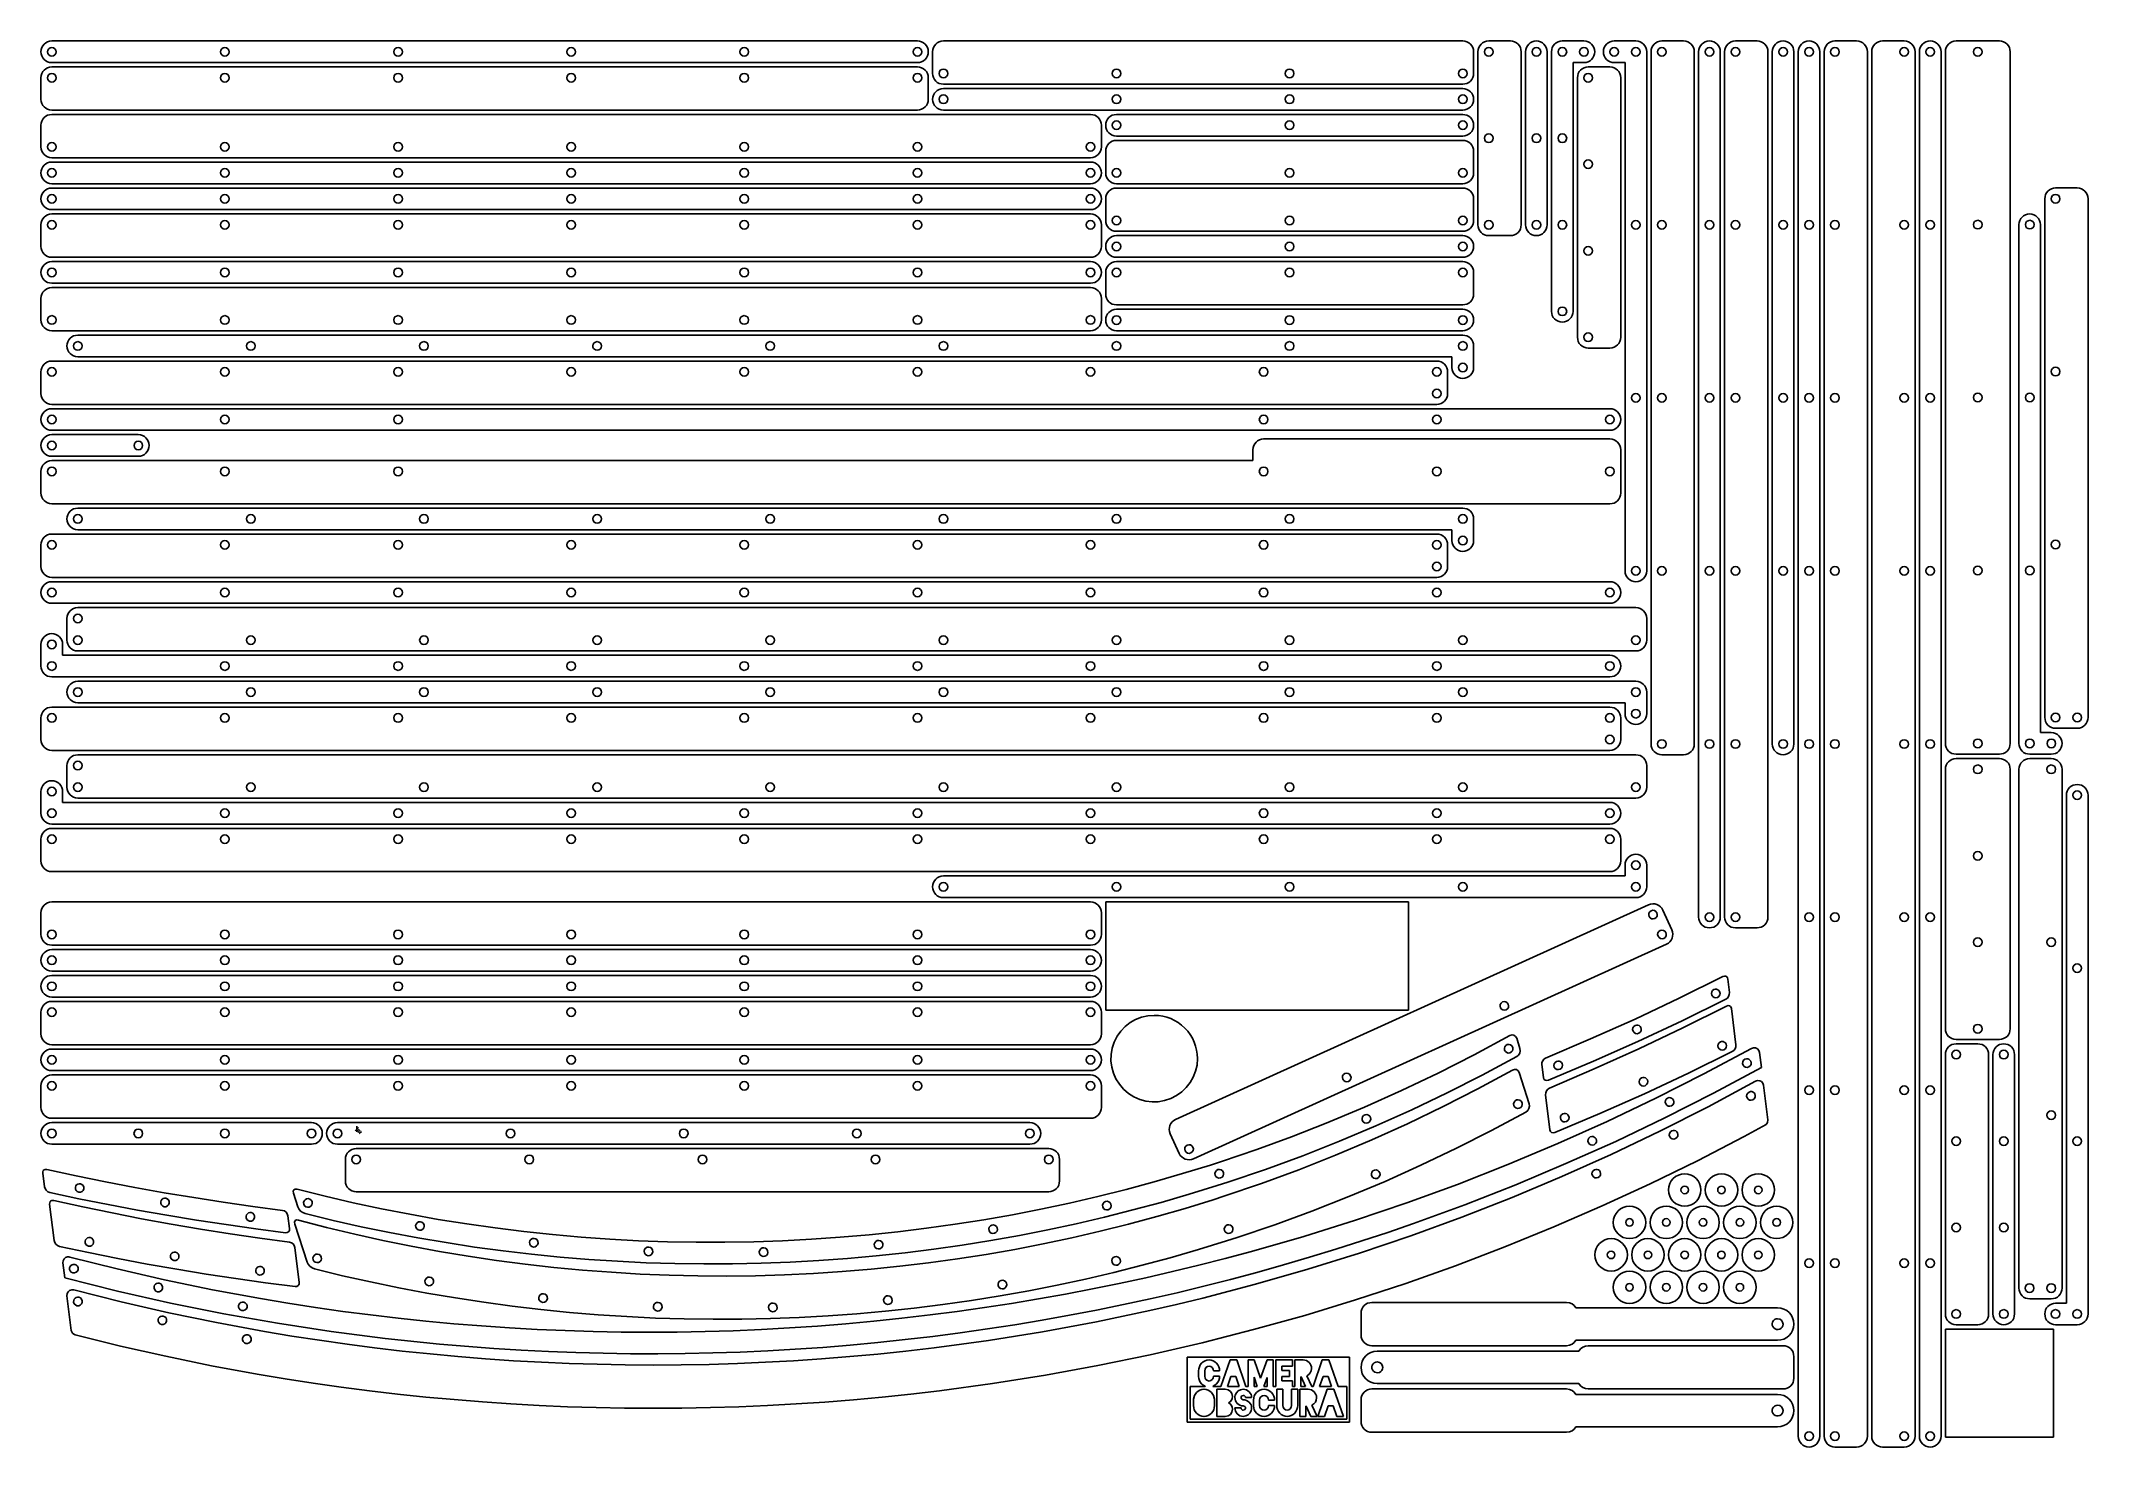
# Model space of a CAD drawing. Extents: x -146 to 800, y 150 to 800.
import ezdxf

# ---------------------------------------------------------------- set-up
doc = ezdxf.new("R2010")
doc.units = 0

msp = doc.modelspace()

# ---------------------------------------------------------------- linework, layer by layer
for p, q in [((-145.842727, 796.010094), (-145.944, 795)), ((-145.944, 795), (-145.842727, 793.98982)), ((-145.552125, 796.949687), (-145.842727, 796.010094)), ((-145.092023, 797.799), (-145.552125, 796.949687)), ((-144.48225, 798.53825), (-145.092023, 797.799)), ((-143.742633, 799.147656), (-144.48225, 798.53825)), ((-142.893, 799.607438), (-143.742633, 799.147656)), ((-142.944, 794.982), (-142.786734, 795.760234)), ((-142.786734, 794.203328), (-142.944, 794.982)), ((-141.95318, 799.897813), (-142.893, 799.607438)), ((-142.786734, 795.760234), (-142.357875, 796.395875)), ((-142.357875, 796.395875), (-141.721828, 796.824328)), ((-140.943, 799.999), (-141.95318, 799.897813)), ((-141.721828, 796.824328), (-140.943, 796.981)), ((259.056, 799.999), (-140.943, 799.999)), ((-140.943, 796.981), (-140.164906, 796.823906)), ((-140.164906, 796.823906), (-139.5295, 796.3955)), ((-139.5295, 796.3955), (-139.101094, 795.760094)), ((-139.101094, 795.760094), (-138.944, 794.982)), ((-138.944, 794.982), (-139.101094, 794.203328)), ((-62.9441, 794.982), (-62.786842, 795.760234)), ((-62.786969, 794.203328), (-62.9441, 794.982)), ((-62.786842, 795.760234), (-62.358038, 796.395875)), ((-62.358038, 796.395875), (-61.722139, 796.824328)), ((-61.722139, 796.824328), (-60.9436, 796.981)), ((-60.9436, 796.981), (-60.165283, 796.823906)), ((-60.165283, 796.823906), (-59.529663, 796.3955)), ((-59.529663, 796.3955), (-59.101061, 795.760094)), ((-59.101061, 795.760094), (-58.9438, 794.982)), ((-58.9438, 794.982), (-59.100948, 794.203328)), ((17.0561, 794.982), (17.213358, 795.760234)), ((17.213245, 794.203328), (17.0561, 794.982)), ((17.213358, 795.760234), (17.642163, 796.395875)), ((17.642163, 796.395875), (18.278061, 796.824328)), ((18.278061, 796.824328), (19.0566, 796.981)), ((19.0566, 796.981), (19.834855, 796.823906)), ((19.834855, 796.823906), (20.470337, 796.3955)), ((20.470337, 796.3955), (20.898802, 795.760094)), ((20.898802, 795.760094), (21.056, 794.982)), ((21.056, 794.982), (20.898914, 794.203328)), ((97.0559, 794.982), (97.213127, 795.760234)), ((97.213, 794.203328), (97.0559, 794.982)), ((97.213127, 795.760234), (97.641863, 796.395875)), ((97.641863, 796.395875), (98.277692, 796.824328)), ((98.277692, 796.824328), (99.0562, 796.981)), ((99.0562, 796.981), (99.834334, 796.823906)), ((99.834334, 796.823906), (100.470025, 796.3955)), ((100.470025, 796.3955), (100.898753, 795.760094)), ((100.898753, 795.760094), (101.056, 794.982)), ((101.056, 794.982), (100.898894, 794.203328)), ((177.056, 794.982), (177.213266, 795.760234)), ((177.213266, 794.203328), (177.056, 794.982)), ((177.213266, 795.760234), (177.642125, 796.395875)), ((177.642125, 796.395875), (178.278172, 796.824328)), ((178.278172, 796.824328), (179.057, 796.981)), ((179.057, 796.981), (179.835094, 796.823906)), ((179.835094, 796.823906), (180.4705, 796.3955)), ((180.4705, 796.3955), (180.898906, 795.760094)), ((180.898906, 795.760094), (181.056, 794.982)), ((181.056, 794.982), (180.898906, 794.203328)), ((257.056, 794.982), (257.21325, 795.760234)), ((257.213109, 794.203328), (257.056, 794.982)), ((257.21325, 795.760234), (257.642, 796.395875)), ((257.642, 796.395875), (258.27775, 796.824328)), ((258.27775, 796.824328), (259.056, 796.981)), ((260.06618, 799.897813), (259.056, 799.999)), ((259.056, 796.981), (259.834672, 796.823906)), ((259.834672, 796.823906), (260.470375, 796.3955)), ((261.006, 799.607438), (260.06618, 799.897813)), ((260.470375, 796.3955), (260.898891, 795.760094)), ((260.898891, 795.760094), (261.056, 794.982)), ((261.056, 794.982), (260.898891, 794.203328)), ((261.855633, 799.147656), (261.006, 799.607438)), ((262.59525, 798.53825), (261.855633, 799.147656)), ((263.205023, 797.799), (262.59525, 798.53825)), ((263.665125, 796.949687), (263.205023, 797.799)), ((263.955727, 796.010094), (263.665125, 796.949687)), ((264.057, 795), (263.955727, 796.010094)), ((263.955727, 793.98982), (264.057, 795)), ((266.15623, 796.009137), (266.055, 794.999)), ((266.055, 794.999), (266.055, 784.999)), ((266.446719, 796.948844), (266.15623, 796.009137)), ((266.90666, 797.798316), (266.446719, 796.948844)), ((267.51625, 798.53775), (266.90666, 797.798316)), ((268.255684, 799.14734), (267.51625, 798.53775)), ((269.105156, 799.607281), (268.255684, 799.14734)), ((270.044863, 799.89777), (269.105156, 799.607281)), ((271.055, 799.999), (270.044863, 799.89777)), ((511.055, 799.999), (271.055, 799.999)), ((512.065137, 799.89777), (511.055, 799.999)), ((513.004844, 799.607281), (512.065137, 799.89777)), ((513.854316, 799.14734), (513.004844, 799.607281)), ((514.59375, 798.53775), (513.854316, 799.14734)), ((515.20334, 797.798316), (514.59375, 798.53775)), ((515.663281, 796.948844), (515.20334, 797.798316)), ((515.95377, 796.009137), (515.663281, 796.948844)), ((516.055, 794.999), (515.95377, 796.009137)), ((516.055, 784.999), (516.055, 794.999)), ((518.156273, 796.009137), (518.055, 794.999)), ((518.055, 794.999), (518.055, 714.999)), ((518.446875, 796.948844), (518.156273, 796.009137)), ((518.906977, 797.798316), (518.446875, 796.948844)), ((519.51675, 798.53775), (518.906977, 797.798316)), ((520.256367, 799.14734), (519.51675, 798.53775)), ((521.106, 799.607281), (520.256367, 799.14734)), ((521.038, 794.999), (521.195094, 795.77725)), ((521.194672, 794.220328), (521.038, 794.999)), ((522.04582, 799.89777), (521.106, 799.607281)), ((521.195094, 795.77725), (521.6235, 796.413)), ((521.6235, 796.413), (522.258906, 796.84175)), ((523.056, 799.999), (522.04582, 799.89777)), ((522.258906, 796.84175), (523.037, 796.999)), ((523.037, 796.999), (523.815672, 796.841891)), ((533.056, 799.999), (523.056, 799.999)), ((523.815672, 796.841891), (524.451375, 796.413375)), ((524.451375, 796.413375), (524.879891, 795.777672)), ((524.879891, 795.777672), (525.037, 794.999)), ((525.037, 794.999), (524.879891, 794.220187)), ((534.066094, 799.89777), (533.056, 799.999)), ((535.005688, 799.607281), (534.066094, 799.89777)), ((535.855, 799.14734), (535.005688, 799.607281)), ((536.59425, 798.53775), (535.855, 799.14734)), ((537.203656, 797.798316), (536.59425, 798.53775)), ((537.663437, 796.948844), (537.203656, 797.798316)), ((537.953812, 796.009137), (537.663437, 796.948844)), ((538.055, 794.999), (537.953812, 796.009137)), ((538.055, 714.999), (538.055, 794.999)), ((540.15623, 796.009137), (540.055, 794.999)), ((540.055, 794.999), (540.055, 714.999)), ((540.446719, 796.948844), (540.15623, 796.009137)), ((540.90666, 797.798316), (540.446719, 796.948844)), ((541.51625, 798.53775), (540.90666, 797.798316)), ((542.255684, 799.14734), (541.51625, 798.53775)), ((543.105156, 799.607281), (542.255684, 799.14734)), ((543.073, 794.999), (543.23025, 795.77725)), ((543.230109, 794.220328), (543.073, 794.999)), ((544.044863, 799.89777), (543.105156, 799.607281)), ((543.23025, 795.77725), (543.659, 796.413)), ((543.659, 796.413), (544.29475, 796.84175)), ((545.055, 799.999), (544.044863, 799.89777)), ((544.29475, 796.84175), (545.073, 796.999)), ((546.065137, 799.89777), (545.055, 799.999)), ((545.073, 796.999), (545.851672, 796.841891)), ((545.851672, 796.841891), (546.487375, 796.413375)), ((547.004844, 799.607281), (546.065137, 799.89777)), ((546.487375, 796.413375), (546.915891, 795.777672)), ((546.915891, 795.777672), (547.073, 794.999)), ((547.073, 794.999), (546.915891, 794.220187)), ((547.854316, 799.14734), (547.004844, 799.607281)), ((548.59375, 798.53775), (547.854316, 799.14734)), ((549.20334, 797.798316), (548.59375, 798.53775)), ((549.663281, 796.948844), (549.20334, 797.798316)), ((549.95377, 796.009137), (549.663281, 796.948844)), ((550.055, 794.999), (549.95377, 796.009137)), ((550.055, 714.999), (550.055, 794.999)), ((552.15623, 796.009137), (552.055, 794.999)), ((552.055, 794.999), (552.055, 674.999)), ((552.446719, 796.948844), (552.15623, 796.009137)), ((552.90666, 797.798316), (552.446719, 796.948844)), ((553.51625, 798.53775), (552.90666, 797.798316)), ((554.255684, 799.14734), (553.51625, 798.53775)), ((555.105156, 799.607281), (554.255684, 799.14734)), ((555.073, 794.999), (555.23025, 795.777672)), ((555.23025, 794.22075), (555.073, 794.999)), ((556.044863, 799.89777), (555.105156, 799.607281)), ((555.23025, 795.777672), (555.659, 796.413375)), ((555.659, 796.413375), (556.29475, 796.841891)), ((557.055, 799.999), (556.044863, 799.89777)), ((556.29475, 796.841891), (557.073, 796.999)), ((567.055, 799.999), (557.055, 799.999)), ((557.073, 796.999), (557.851672, 796.841891)), ((557.851672, 796.841891), (558.487375, 796.413375)), ((558.487375, 796.413375), (558.915891, 795.777672)), ((558.915891, 795.777672), (559.073, 794.999)), ((559.073, 794.999), (558.915891, 794.22075)), ((565.074, 794.999), (565.231094, 795.777672)), ((565.230672, 794.22075), (565.074, 794.999)), ((565.231094, 795.777672), (565.6595, 796.413375)), ((565.6595, 796.413375), (566.294906, 796.841891)), ((566.294906, 796.841891), (567.073, 796.999)), ((568.065137, 799.89777), (567.055, 799.999)), ((567.073, 796.999), (567.851672, 796.841891)), ((567.851672, 796.841891), (568.487375, 796.413375)), ((569.004844, 799.607281), (568.065137, 799.89777)), ((568.487375, 796.413375), (568.915891, 795.777672)), ((568.915891, 795.777672), (569.073, 794.999)), ((569.073, 794.999), (568.915891, 794.22075)), ((569.854316, 799.14734), (569.004844, 799.607281)), ((570.59375, 798.53775), (569.854316, 799.14734)), ((571.20334, 797.798316), (570.59375, 798.53775)), ((571.663281, 796.948844), (571.20334, 797.798316)), ((571.95377, 796.009137), (571.663281, 796.948844)), ((572.055, 794.999), (571.95377, 796.009137)), ((571.95377, 793.988863), (572.055, 794.999)), ((572.055, 794.999), (572.055, 794.999)), ((576.056, 795), (576.15723, 796.009807)), ((576.056, 794.999), (576.056, 795)), ((576.157518, 793.988863), (576.056, 794.999)), ((576.15723, 796.009807), (576.447719, 796.949266)), ((576.447719, 796.949266), (576.90766, 797.798561)), ((576.90766, 797.798561), (577.51725, 798.537875)), ((577.51725, 798.537875), (578.256684, 799.147393)), ((578.256684, 799.147393), (579.106156, 799.607297)), ((579.195109, 795.778094), (579.038, 795)), ((579.038, 795), (579.195109, 794.221328)), ((579.106156, 799.607297), (580.045863, 799.897771)), ((579.623625, 796.4135), (579.195109, 795.778094)), ((580.259328, 796.841906), (579.623625, 796.4135)), ((580.045863, 799.897771), (581.056, 799.999)), ((581.038, 796.999), (580.259328, 796.841906)), ((581.81625, 796.841906), (581.038, 796.999)), ((581.056, 799.999), (591.056, 799.999)), ((582.452, 796.4135), (581.81625, 796.841906)), ((582.88075, 795.778094), (582.452, 796.4135)), ((583.038, 795), (582.88075, 795.778094)), ((582.88075, 794.221328), (583.038, 795)), ((589.195672, 795.778094), (589.038, 795)), ((589.038, 795), (589.195109, 794.221172)), ((589.624375, 796.4135), (589.195672, 795.778094)), ((590.259891, 796.841906), (589.624375, 796.4135)), ((591.038, 796.999), (590.259891, 796.841906)), ((591.81625, 796.841906), (591.038, 796.999)), ((591.056, 799.999), (592.066137, 799.89777)), ((592.452, 796.4135), (591.81625, 796.841906)), ((592.066137, 799.89777), (593.005844, 799.607281)), ((592.88075, 795.778094), (592.452, 796.4135)), ((593.038, 795), (592.88075, 795.778094)), ((592.880891, 794.221172), (593.038, 795)), ((593.005844, 799.607281), (593.855316, 799.14734)), ((593.855316, 799.14734), (594.59475, 798.53775)), ((594.59475, 798.53775), (595.20434, 797.798316)), ((595.20434, 797.798316), (595.664281, 796.948844)), ((595.664281, 796.948844), (595.95477, 796.009137)), ((595.95477, 796.009137), (596.056, 794.999)), ((596.056, 794.999), (596.056, 554.999)), ((598.157273, 796.009137), (598.056, 794.999)), ((598.056, 794.999), (598.056, 474.999)), ((598.447875, 796.948844), (598.157273, 796.009137)), ((598.907977, 797.798316), (598.447875, 796.948844)), ((599.51775, 798.53775), (598.907977, 797.798316)), ((600.257367, 799.14734), (599.51775, 798.53775)), ((601.107, 799.607281), (600.257367, 799.14734)), ((601.057, 794.999), (601.214109, 795.77725)), ((601.214109, 794.22075), (601.057, 794.999)), ((602.04682, 799.89777), (601.107, 799.607281)), ((601.214109, 795.77725), (601.642625, 796.413)), ((601.642625, 796.413), (602.278328, 796.84175)), ((603.057, 799.999), (602.04682, 799.89777)), ((602.278328, 796.84175), (603.057, 796.999)), ((613.056, 799.999), (603.057, 799.999)), ((603.057, 796.999), (603.835109, 796.841891)), ((603.835109, 796.841891), (604.470625, 796.413375)), ((604.470625, 796.413375), (604.899328, 795.777672)), ((604.899328, 795.777672), (605.057, 794.999)), ((605.057, 794.999), (604.899891, 794.220328)), ((614.066137, 799.89777), (613.056, 799.999)), ((615.005844, 799.607281), (614.066137, 799.89777)), ((615.855316, 799.14734), (615.005844, 799.607281)), ((616.59475, 798.53775), (615.855316, 799.14734)), ((617.20434, 797.798316), (616.59475, 798.53775)), ((617.664281, 796.948844), (617.20434, 797.798316)), ((617.95477, 796.009137), (617.664281, 796.948844)), ((618.056, 794.999), (617.95477, 796.009137)), ((618.056, 474.999), (618.056, 794.999)), ((620.15723, 796.009137), (620.056, 794.999)), ((620.056, 794.999), (620.056, 394.999)), ((620.447719, 796.948844), (620.15723, 796.009137)), ((620.90766, 797.798316), (620.447719, 796.948844)), ((621.51725, 798.53775), (620.90766, 797.798316)), ((622.256684, 799.14734), (621.51725, 798.53775)), ((623.106156, 799.607281), (622.256684, 799.14734)), ((623.074, 794.999), (623.23125, 795.77725)), ((623.231109, 794.220328), (623.074, 794.999)), ((624.045863, 799.89777), (623.106156, 799.607281)), ((623.23125, 795.77725), (623.66, 796.413)), ((623.66, 796.413), (624.29575, 796.84175)), ((625.056, 799.999), (624.045863, 799.89777)), ((624.29575, 796.84175), (625.074, 796.999)), ((626.066137, 799.89777), (625.056, 799.999)), ((625.074, 796.999), (625.852672, 796.841891)), ((625.852672, 796.841891), (626.488375, 796.413375)), ((627.005844, 799.607281), (626.066137, 799.89777)), ((626.488375, 796.413375), (626.916891, 795.777672)), ((626.916891, 795.777672), (627.074, 794.999)), ((627.074, 794.999), (626.916891, 794.220187)), ((627.855316, 799.14734), (627.005844, 799.607281)), ((628.59475, 798.53775), (627.855316, 799.14734)), ((629.20434, 797.798316), (628.59475, 798.53775)), ((629.664281, 796.948844), (629.20434, 797.798316)), ((629.95477, 796.009137), (629.664281, 796.948844)), ((630.056, 794.999), (629.95477, 796.009137)), ((630.056, 394.999), (630.056, 794.999)), ((632.157273, 796.009137), (632.056, 794.999)), ((632.056, 794.999), (632.056, 394.999)), ((632.447875, 796.948844), (632.157273, 796.009137)), ((632.907977, 797.798316), (632.447875, 796.948844)), ((633.51775, 798.53775), (632.907977, 797.798316)), ((634.257367, 799.14734), (633.51775, 798.53775)), ((635.107, 799.607281), (634.257367, 799.14734)), ((635.057, 794.999), (635.214109, 795.77725)), ((635.214109, 794.220328), (635.057, 794.999)), ((636.04682, 799.89777), (635.107, 799.607281)), ((635.214109, 795.77725), (635.642625, 796.413)), ((635.642625, 796.413), (636.278328, 796.84175)), ((637.057, 799.999), (636.04682, 799.89777)), ((636.278328, 796.84175), (637.057, 796.999)), ((647.057, 799.999), (637.057, 799.999)), ((637.057, 796.999), (637.835109, 796.841891)), ((637.835109, 796.841891), (638.470625, 796.413375)), ((638.470625, 796.413375), (638.899328, 795.777672)), ((638.899328, 795.777672), (639.057, 794.999)), ((639.057, 794.999), (638.899891, 794.220187)), ((648.067137, 799.89777), (647.057, 799.999)), ((649.006844, 799.607281), (648.067137, 799.89777)), ((649.856316, 799.14734), (649.006844, 799.607281)), ((650.59575, 798.53775), (649.856316, 799.14734)), ((651.20534, 797.798316), (650.59575, 798.53775)), ((651.665281, 796.948844), (651.20534, 797.798316)), ((651.95577, 796.009137), (651.665281, 796.948844)), ((652.057, 794.999), (651.95577, 796.009137)), ((652.057, 394.999), (652.057, 794.999)), ((654.158187, 796.009137), (654.057, 794.999)), ((654.057, 794.999), (654.057, 474.999)), ((654.448562, 796.948844), (654.158187, 796.009137)), ((654.908344, 797.798316), (654.448562, 796.948844)), ((655.51775, 798.53775), (654.908344, 797.798316)), ((656.257, 799.14734), (655.51775, 798.53775)), ((657.106313, 799.607281), (656.257, 799.14734)), ((657.075, 794.999), (657.232094, 795.77725)), ((657.231672, 794.22075), (657.075, 794.999)), ((658.045906, 799.89777), (657.106313, 799.607281)), ((657.232094, 795.77725), (657.6605, 796.413)), ((657.6605, 796.413), (658.295906, 796.84175)), ((659.056, 799.999), (658.045906, 799.89777)), ((658.295906, 796.84175), (659.074, 796.999)), ((660.06618, 799.89777), (659.056, 799.999)), ((659.074, 796.999), (659.852672, 796.841891)), ((659.852672, 796.841891), (660.488375, 796.413375)), ((661.006, 799.607281), (660.06618, 799.89777)), ((660.488375, 796.413375), (660.916891, 795.777672)), ((660.916891, 795.777672), (661.074, 794.999)), ((661.074, 794.999), (660.916891, 794.220328)), ((661.855633, 799.14734), (661.006, 799.607281)), ((662.59525, 798.53775), (661.855633, 799.14734)), ((663.205023, 797.798316), (662.59525, 798.53775)), ((663.665125, 796.948844), (663.205023, 797.798316)), ((663.955727, 796.009137), (663.665125, 796.948844)), ((664.057, 794.999), (663.955727, 796.009137)), ((664.057, 474.999), (664.057, 794.999)), ((666.057, 794.999), (666.158187, 796.009137)), ((666.057, 155), (666.057, 794.999)), ((666.158187, 796.009137), (666.448562, 796.948844)), ((666.448562, 796.948844), (666.908344, 797.798316)), ((666.908344, 797.798316), (667.51775, 798.53775)), ((667.51775, 798.53775), (668.257, 799.14734)), ((668.257, 799.14734), (669.106313, 799.607281)), ((669.23125, 795.777828), (669.074, 794.999)), ((669.074, 794.999), (669.23125, 794.22075)), ((669.106313, 799.607281), (670.045906, 799.89777)), ((669.66, 796.413875), (669.23125, 795.777828)), ((670.29575, 796.842734), (669.66, 796.413875)), ((670.045906, 799.89777), (671.056, 799.999)), ((671.074, 797), (670.29575, 796.842734)), ((671.056, 799.999), (672.066137, 799.89777)), ((671.852672, 796.842734), (671.074, 797)), ((672.488375, 796.413875), (671.852672, 796.842734)), ((672.066137, 799.89777), (673.005844, 799.607281)), ((672.916891, 795.777828), (672.488375, 796.413875)), ((673.074, 794.999), (672.916891, 795.777828)), ((672.916891, 794.220328), (673.074, 794.999)), ((673.005844, 799.607281), (673.855316, 799.14734)), ((673.855316, 799.14734), (674.59475, 798.53775)), ((674.59475, 798.53775), (675.20434, 797.798316)), ((675.20434, 797.798316), (675.664281, 796.948844)), ((675.664281, 796.948844), (675.95477, 796.009137)), ((675.95477, 796.009137), (676.056, 794.999)), ((676.056, 794.999), (676.056, 155)), ((678.056, 794.999), (678.157273, 796.009137)), ((678.056, 155), (678.056, 794.999)), ((678.157273, 796.009137), (678.447875, 796.948844)), ((678.447875, 796.948844), (678.907977, 797.798316)), ((678.907977, 797.798316), (679.51775, 798.53775)), ((679.51775, 798.53775), (680.257367, 799.14734)), ((680.257367, 799.14734), (681.107, 799.607281)), ((681.214109, 795.777828), (681.057, 794.999)), ((681.057, 794.999), (681.214109, 794.22075)), ((681.107, 799.607281), (682.04682, 799.89777)), ((681.642625, 796.413875), (681.214109, 795.777828)), ((682.278328, 796.842734), (681.642625, 796.413875)), ((682.04682, 799.89777), (683.057, 799.999)), ((683.057, 797), (682.278328, 796.842734)), ((683.057, 799.999), (693.056, 799.999)), ((683.835672, 796.842734), (683.057, 797)), ((684.471375, 796.413875), (683.835672, 796.842734)), ((684.899891, 795.777828), (684.471375, 796.413875)), ((684.899328, 794.220328), (685.057, 794.999)), ((685.057, 794.999), (684.899891, 795.777828)), ((693.056, 799.999), (694.066467, 799.89777)), ((694.066467, 799.89777), (695.006422, 799.607281)), ((695.006422, 799.607281), (695.856072, 799.14734)), ((695.856072, 799.14734), (696.595625, 798.53775)), ((696.595625, 798.53775), (697.205287, 797.798316)), ((697.205287, 797.798316), (697.665266, 796.948844)), ((697.665266, 796.948844), (697.955768, 796.009137)), ((697.955768, 796.009137), (698.057, 794.999)), ((698.057, 794.999), (698.057, 155)), ((700.15823, 796.009137), (700.057, 794.999)), ((700.057, 794.999), (700.057, 155)), ((700.448719, 796.948844), (700.15823, 796.009137)), ((700.90866, 797.798316), (700.448719, 796.948844)), ((701.51825, 798.53775), (700.90866, 797.798316)), ((702.257684, 799.14734), (701.51825, 798.53775)), ((703.107156, 799.607281), (702.257684, 799.14734)), ((704.046863, 799.89777), (703.107156, 799.607281)), ((705.057, 799.999), (704.046863, 799.89777)), ((715.057, 799.999), (705.057, 799.999)), ((713.057, 794.999), (713.214109, 795.777828)), ((713.214109, 794.220328), (713.057, 794.999)), ((713.214109, 795.777828), (713.642625, 796.413875)), ((713.642625, 796.413875), (714.278328, 796.842734)), ((714.278328, 796.842734), (715.057, 797)), ((716.067137, 799.89777), (715.057, 799.999)), ((715.057, 797), (715.83525, 796.842734)), ((715.83525, 796.842734), (716.471, 796.413875)), ((717.006844, 799.607281), (716.067137, 799.89777)), ((716.471, 796.413875), (716.89975, 795.777828)), ((716.89975, 795.777828), (717.057, 794.999)), ((717.057, 794.999), (716.89975, 794.22075)), ((717.856316, 799.14734), (717.006844, 799.607281)), ((718.59575, 798.53775), (717.856316, 799.14734)), ((719.20534, 797.798316), (718.59575, 798.53775)), ((719.665281, 796.948844), (719.20534, 797.798316)), ((719.95577, 796.009137), (719.665281, 796.948844)), ((720.057, 794.999), (719.95577, 796.009137)), ((720.057, 155), (720.057, 794.999)), ((722.15823, 796.009137), (722.057, 794.999)), ((722.057, 794.999), (722.057, 155)), ((722.448719, 796.948844), (722.15823, 796.009137)), ((722.90866, 797.798316), (722.448719, 796.948844)), ((723.51825, 798.53775), (722.90866, 797.798316)), ((724.257684, 799.14734), (723.51825, 798.53775)), ((725.107156, 799.607281), (724.257684, 799.14734)), ((725.039, 794.999), (725.196109, 795.777828)), ((725.19625, 794.220328), (725.039, 794.999)), ((726.046863, 799.89777), (725.107156, 799.607281)), ((725.196109, 795.777828), (725.624625, 796.413875)), ((725.624625, 796.413875), (726.260328, 796.842734)), ((727.057, 799.999), (726.046863, 799.89777)), ((726.260328, 796.842734), (727.039, 797)), ((727.039, 797), (727.817672, 796.842734)), ((728.067137, 799.89777), (727.057, 799.999)), ((727.817672, 796.842734), (728.453375, 796.413875)), ((729.006844, 799.607281), (728.067137, 799.89777)), ((728.453375, 796.413875), (728.881891, 795.777828)), ((729.039, 794.999), (728.88175, 794.22075)), ((728.881891, 795.777828), (729.039, 794.999)), ((729.856316, 799.14734), (729.006844, 799.607281)), ((730.59575, 798.53775), (729.856316, 799.14734)), ((731.20534, 797.798316), (730.59575, 798.53775)), ((731.665281, 796.948844), (731.20534, 797.798316)), ((731.95577, 796.009137), (731.665281, 796.948844)), ((732.057, 794.999), (731.95577, 796.009137)), ((732.057, 155), (732.057, 794.999)), ((734.158141, 796.008348), (734.057, 794.999)), ((734.057, 794.999), (734.057, 475.284)), ((734.448375, 796.947219), (734.158141, 796.008348)), ((734.907922, 797.795855), (734.448375, 796.947219)), ((735.517, 798.5345), (734.907922, 797.795855)), ((736.255828, 799.143395), (735.517, 798.5345)), ((737.104625, 799.602781), (736.255828, 799.143395)), ((738.043609, 799.892902), (737.104625, 799.602781)), ((739.053, 799.994), (738.043609, 799.892902)), ((759.034, 799.994), (739.053, 799.994)), ((747.011, 794.999), (747.167937, 795.776516)), ((747.167937, 794.221063), (747.011, 794.999)), ((747.167937, 795.776516), (747.596, 796.411625)), ((747.596, 796.411625), (748.231063, 796.839922)), ((748.231063, 796.839922), (749.009, 796.997)), ((749.009, 796.997), (749.786938, 796.839922)), ((749.786938, 796.839922), (750.422, 796.411625)), ((750.422, 796.411625), (750.850063, 795.776516)), ((751.007, 794.999), (750.849922, 794.221063)), ((750.850063, 795.776516), (751.007, 794.999)), ((760.043391, 799.892902), (759.034, 799.994)), ((760.982375, 799.602781), (760.043391, 799.892902)), ((761.831172, 799.143395), (760.982375, 799.602781)), ((762.57, 798.5345), (761.831172, 799.143395)), ((763.179078, 797.795855), (762.57, 798.5345)), ((763.638625, 796.947219), (763.179078, 797.795855)), ((763.928859, 796.008348), (763.638625, 796.947219)), ((764.03, 794.999), (763.928859, 796.008348)), ((764.03, 475.284), (764.03, 794.999)), ((-145.842727, 793.98982), (-145.552125, 793.05)), ((-145.552125, 793.05), (-145.092023, 792.200367)), ((-145.092023, 785.798316), (-145.552125, 784.948844)), ((-145.092023, 792.200367), (-144.48225, 791.46075)), ((-144.48225, 786.53775), (-145.092023, 785.798316)), ((-144.48225, 791.46075), (-143.742633, 790.850977)), ((-143.742633, 787.14734), (-144.48225, 786.53775)), ((-143.742633, 790.850977), (-142.893, 790.390875)), ((-142.893, 787.607281), (-143.742633, 787.14734)), ((-142.893, 790.390875), (-141.95318, 790.100273)), ((-141.95318, 787.89777), (-142.893, 787.607281)), ((-142.357875, 793.567625), (-142.786734, 794.203328)), ((-141.721828, 793.139109), (-142.357875, 793.567625)), ((-141.95318, 790.100273), (-140.943, 789.999)), ((-140.943, 787.999), (-141.95318, 787.89777)), ((-140.943, 792.982), (-141.721828, 793.139109)), ((-140.164906, 793.139109), (-140.943, 792.982)), ((-140.943, 789.999), (259.056, 789.999)), ((259.056, 787.999), (-140.943, 787.999)), ((-139.5295, 793.567625), (-140.164906, 793.139109)), ((-139.101094, 794.203328), (-139.5295, 793.567625)), ((-62.358225, 793.567625), (-62.786969, 794.203328)), ((-61.722294, 793.139109), (-62.358225, 793.567625)), ((-60.9436, 792.982), (-61.722294, 793.139109)), ((-60.16517, 793.139109), (-60.9436, 792.982)), ((-59.529513, 793.567625), (-60.16517, 793.139109)), ((-59.100948, 794.203328), (-59.529513, 793.567625)), ((17.642012, 793.567625), (17.213245, 794.203328)), ((18.277948, 793.139109), (17.642012, 793.567625)), ((19.0566, 792.982), (18.277948, 793.139109)), ((19.834967, 793.139109), (19.0566, 792.982)), ((20.470488, 793.567625), (19.834967, 793.139109)), ((20.898914, 794.203328), (20.470488, 793.567625)), ((97.641675, 793.567625), (97.213, 794.203328)), ((98.277538, 793.139109), (97.641675, 793.567625)), ((99.0562, 792.982), (98.277538, 793.139109)), ((99.834756, 793.139109), (99.0562, 792.982)), ((100.4704, 793.567625), (99.834756, 793.139109)), ((100.898894, 794.203328), (100.4704, 793.567625)), ((177.642125, 793.567625), (177.213266, 794.203328)), ((178.278172, 793.139109), (177.642125, 793.567625)), ((179.057, 792.982), (178.278172, 793.139109)), ((179.835094, 793.139109), (179.057, 792.982)), ((180.4705, 793.567625), (179.835094, 793.139109)), ((180.898906, 794.203328), (180.4705, 793.567625)), ((257.641625, 793.567625), (257.213109, 794.203328)), ((258.277328, 793.139109), (257.641625, 793.567625)), ((259.056, 792.982), (258.277328, 793.139109)), ((259.834672, 793.139109), (259.056, 792.982)), ((259.056, 789.999), (260.06618, 790.100273)), ((260.06618, 787.89777), (259.056, 787.999)), ((260.470375, 793.567625), (259.834672, 793.139109)), ((260.06618, 790.100273), (261.006, 790.390875)), ((261.006, 787.607281), (260.06618, 787.89777)), ((260.898891, 794.203328), (260.470375, 793.567625)), ((261.006, 790.390875), (261.855633, 790.850977)), ((261.855633, 787.14734), (261.006, 787.607281)), ((261.855633, 790.850977), (262.59525, 791.46075)), ((262.59525, 786.53775), (261.855633, 787.14734)), ((262.59525, 791.46075), (263.205023, 792.200367)), ((263.205023, 785.798316), (262.59525, 786.53775)), ((263.205023, 792.200367), (263.665125, 793.05)), ((263.665125, 784.948844), (263.205023, 785.798316)), ((263.665125, 793.05), (263.955727, 793.98982)), ((269.056, 784.999), (269.213094, 785.777672)), ((269.213094, 785.777672), (269.6415, 786.413375)), ((269.6415, 786.413375), (270.276906, 786.841891)), ((270.276906, 786.841891), (271.055, 786.999)), ((271.055, 786.999), (271.833828, 786.841891)), ((271.833828, 786.841891), (272.469875, 786.413375)), ((272.469875, 786.413375), (272.898734, 785.777672)), ((272.898734, 785.777672), (273.056, 784.999)), ((349.056, 784.999), (349.213109, 785.777672)), ((349.213109, 785.777672), (349.641625, 786.413375)), ((349.641625, 786.413375), (350.277328, 786.841891)), ((350.277328, 786.841891), (351.056, 786.999)), ((351.056, 786.999), (351.83425, 786.841891)), ((351.83425, 786.841891), (352.47, 786.413375)), ((352.47, 786.413375), (352.89875, 785.777672)), ((352.89875, 785.777672), (353.056, 784.999)), ((429.056, 784.999), (429.213094, 785.777672)), ((429.213094, 785.777672), (429.6415, 786.413375)), ((429.6415, 786.413375), (430.276906, 786.841891)), ((430.276906, 786.841891), (431.055, 786.999)), ((431.055, 786.999), (431.833828, 786.841891)), ((431.833828, 786.841891), (432.469875, 786.413375)), ((432.469875, 786.413375), (432.898734, 785.777672)), ((432.898734, 785.777672), (433.056, 784.999)), ((509.056, 784.999), (509.213109, 785.777672)), ((509.213109, 785.777672), (509.641625, 786.413375)), ((509.641625, 786.413375), (510.277328, 786.841891)), ((510.277328, 786.841891), (511.056, 786.999)), ((511.056, 786.999), (511.83425, 786.841891)), ((511.83425, 786.841891), (512.47, 786.413375)), ((512.47, 786.413375), (512.89875, 785.777672)), ((512.89875, 785.777672), (513.056, 784.999)), ((521.623125, 793.584625), (521.194672, 794.220328)), ((522.258766, 793.156109), (521.623125, 793.584625)), ((523.037, 792.999), (522.258766, 793.156109)), ((523.815672, 793.155687), (523.037, 792.999)), ((524.451375, 793.58425), (523.815672, 793.155687)), ((524.879891, 794.220187), (524.451375, 793.58425)), ((543.658625, 793.584625), (543.230109, 794.220328)), ((544.294328, 793.156109), (543.658625, 793.584625)), ((545.073, 792.999), (544.294328, 793.156109)), ((545.851672, 793.155687), (545.073, 792.999)), ((546.487375, 793.58425), (545.851672, 793.155687)), ((546.915891, 794.220187), (546.487375, 793.58425)), ((555.659, 793.585), (555.23025, 794.22075)), ((556.29475, 793.15625), (555.659, 793.585)), ((557.073, 792.999), (556.29475, 793.15625)), ((557.851672, 793.15625), (557.073, 792.999)), ((558.487375, 793.585), (557.851672, 793.15625)), ((558.915891, 794.22075), (558.487375, 793.585)), ((562.055, 674.999), (562.055, 789.999)), ((562.055, 789.999), (567.055, 789.999)), ((564.906713, 785.798316), (564.446734, 784.948844)), ((565.516375, 786.53775), (564.906713, 785.798316)), ((565.659125, 793.585), (565.230672, 794.22075)), ((566.255928, 787.14734), (565.516375, 786.53775)), ((566.294766, 793.15625), (565.659125, 793.585)), ((567.105578, 787.607281), (566.255928, 787.14734)), ((567.073, 792.999), (566.294766, 793.15625)), ((567.055, 789.999), (568.065137, 790.10023)), ((567.851672, 793.15625), (567.073, 792.999)), ((568.045533, 787.89777), (567.105578, 787.607281)), ((568.487375, 793.585), (567.851672, 793.15625)), ((569.056, 787.999), (568.045533, 787.89777)), ((568.065137, 790.10023), (569.004844, 790.390719)), ((568.915891, 794.22075), (568.487375, 793.585)), ((569.004844, 790.390719), (569.854316, 790.85066)), ((579.055, 787.999), (569.056, 787.999)), ((569.854316, 790.85066), (570.59375, 791.46025)), ((570.59375, 791.46025), (571.20334, 792.199684)), ((571.20334, 792.199684), (571.663281, 793.049156)), ((571.663281, 793.049156), (571.95377, 793.988863)), ((576.448141, 793.049156), (576.157518, 793.988863)), ((576.9081, 792.199684), (576.448141, 793.049156)), ((577.517625, 791.46025), (576.9081, 792.199684)), ((578.256947, 790.85066), (577.517625, 791.46025)), ((579.106297, 790.390719), (578.256947, 790.85066)), ((580.06518, 787.89777), (579.055, 787.999)), ((580.045904, 790.10023), (579.106297, 790.390719)), ((579.195109, 794.221328), (579.623625, 793.585625)), ((579.623625, 793.585625), (580.259328, 793.157109)), ((581.056, 789.999), (580.045904, 790.10023)), ((581.005, 787.607281), (580.06518, 787.89777)), ((580.259328, 793.157109), (581.038, 793)), ((581.854633, 787.14734), (581.005, 787.607281)), ((581.038, 793), (581.81625, 793.157109)), ((586.056, 789.999), (581.056, 789.999)), ((581.81625, 793.157109), (582.452, 793.585625)), ((582.59425, 786.53775), (581.854633, 787.14734)), ((582.452, 793.585625), (582.88075, 794.221328)), ((583.204023, 785.798316), (582.59425, 786.53775)), ((583.664125, 784.948844), (583.204023, 785.798316)), ((586.056, 554.999), (586.056, 789.999)), ((589.195109, 794.221172), (589.623625, 793.585125)), ((589.623625, 793.585125), (590.259328, 793.156266)), ((590.259328, 793.156266), (591.038, 792.999)), ((591.038, 792.999), (591.816672, 793.156266)), ((591.816672, 793.156266), (592.452375, 793.585125)), ((592.452375, 793.585125), (592.880891, 794.221172)), ((601.642625, 793.585), (601.214109, 794.22075)), ((602.278328, 793.15625), (601.642625, 793.585)), ((603.057, 792.999), (602.278328, 793.15625)), ((603.835672, 793.156109), (603.057, 792.999)), ((604.471375, 793.584625), (603.835672, 793.156109)), ((604.899891, 794.220328), (604.471375, 793.584625)), ((623.659625, 793.584625), (623.231109, 794.220328)), ((624.295328, 793.156109), (623.659625, 793.584625)), ((625.074, 792.999), (624.295328, 793.156109)), ((625.852672, 793.155687), (625.074, 792.999)), ((626.488375, 793.58425), (625.852672, 793.155687)), ((626.916891, 794.220187), (626.488375, 793.58425)), ((635.642625, 793.584625), (635.214109, 794.220328)), ((636.278328, 793.156109), (635.642625, 793.584625)), ((637.057, 792.999), (636.278328, 793.156109)), ((637.835672, 793.155687), (637.057, 792.999)), ((638.471375, 793.58425), (637.835672, 793.155687)), ((638.899891, 794.220187), (638.471375, 793.58425)), ((657.660125, 793.585), (657.231672, 794.22075)), ((658.295766, 793.15625), (657.660125, 793.585)), ((659.074, 792.999), (658.295766, 793.15625)), ((659.852672, 793.156109), (659.074, 792.999)), ((660.488375, 793.584625), (659.852672, 793.156109)), ((660.916891, 794.220328), (660.488375, 793.584625)), ((669.23125, 794.22075), (669.66, 793.585)), ((669.66, 793.585), (670.29575, 793.15625)), ((670.29575, 793.15625), (671.074, 792.999)), ((671.074, 792.999), (671.852672, 793.156109)), ((671.852672, 793.156109), (672.488375, 793.584625)), ((672.488375, 793.584625), (672.916891, 794.220328)), ((681.214109, 794.22075), (681.642625, 793.585)), ((681.642625, 793.585), (682.278328, 793.15625)), ((682.278328, 793.15625), (683.057, 792.999)), ((683.057, 792.999), (683.835109, 793.156109)), ((683.835109, 793.156109), (684.470625, 793.584625)), ((684.470625, 793.584625), (684.899328, 794.220328)), ((713.642625, 793.584625), (713.214109, 794.220328)), ((714.278328, 793.156109), (713.642625, 793.584625)), ((715.057, 792.999), (714.278328, 793.156109)), ((715.83525, 793.15625), (715.057, 792.999)), ((716.471, 793.585), (715.83525, 793.15625)), ((716.89975, 794.22075), (716.471, 793.585)), ((725.625, 793.584625), (725.19625, 794.220328)), ((726.26075, 793.156109), (725.625, 793.584625)), ((727.039, 792.999), (726.26075, 793.156109)), ((727.81725, 793.15625), (727.039, 792.999)), ((728.453, 793.585), (727.81725, 793.15625)), ((728.88175, 794.22075), (728.453, 793.585)), ((747.596, 793.586), (747.167937, 794.221063)), ((748.231063, 793.157938), (747.596, 793.586)), ((749.009, 793.001), (748.231063, 793.157938)), ((749.786516, 793.157938), (749.009, 793.001)), ((750.421625, 793.586), (749.786516, 793.157938)), ((750.849922, 794.221063), (750.421625, 793.586)), ((-145.842727, 784.009137), (-145.944, 782.999)), ((-145.944, 782.999), (-145.944, 772.999)), ((-145.552125, 784.948844), (-145.842727, 784.009137)), ((-142.944, 782.999), (-142.786734, 783.777672)), ((-142.786734, 782.220328), (-142.944, 782.999)), ((-142.786734, 783.777672), (-142.357875, 784.413375)), ((-142.357875, 781.584625), (-142.786734, 782.220328)), ((-142.357875, 784.413375), (-141.721828, 784.841891)), ((-141.721828, 781.156109), (-142.357875, 781.584625)), ((-141.721828, 784.841891), (-140.943, 784.999)), ((-140.943, 780.999), (-141.721828, 781.156109)), ((-140.943, 784.999), (-140.164906, 784.841891)), ((-140.164906, 781.15625), (-140.943, 780.999)), ((-140.164906, 784.841891), (-139.5295, 784.413375)), ((-139.5295, 781.585), (-140.164906, 781.15625)), ((-139.5295, 784.413375), (-139.101094, 783.777672)), ((-139.101094, 782.22075), (-139.5295, 781.585)), ((-139.101094, 783.777672), (-138.944, 782.999)), ((-138.944, 782.999), (-139.101094, 782.22075)), ((-62.9441, 782.999), (-62.786842, 783.777672)), ((-62.786969, 782.220328), (-62.9441, 782.999)), ((-62.358225, 781.584625), (-62.786969, 782.220328)), ((-62.786842, 783.777672), (-62.358038, 784.413375)), ((-61.722294, 781.156109), (-62.358225, 781.584625)), ((-62.358038, 784.413375), (-61.722139, 784.841891)), ((-60.9436, 780.999), (-61.722294, 781.156109)), ((-61.722139, 784.841891), (-60.9436, 784.999)), ((-60.9436, 784.999), (-60.165283, 784.841891)), ((-60.16517, 781.15625), (-60.9436, 780.999)), ((-60.165283, 784.841891), (-59.529663, 784.413375)), ((-59.529513, 781.585), (-60.16517, 781.15625)), ((-59.529663, 784.413375), (-59.101061, 783.777672)), ((-59.100948, 782.22075), (-59.529513, 781.585)), ((-59.101061, 783.777672), (-58.9438, 782.999)), ((-58.9438, 782.999), (-59.100948, 782.22075)), ((17.0561, 782.999), (17.213358, 783.777672)), ((17.213245, 782.220328), (17.0561, 782.999)), ((17.642012, 781.584625), (17.213245, 782.220328)), ((17.213358, 783.777672), (17.642163, 784.413375)), ((18.277948, 781.156109), (17.642012, 781.584625)), ((17.642163, 784.413375), (18.278061, 784.841891)), ((19.0566, 780.999), (18.277948, 781.156109)), ((18.278061, 784.841891), (19.0566, 784.999)), ((19.0566, 784.999), (19.834855, 784.841891)), ((19.834967, 781.15625), (19.0566, 780.999)), ((19.834855, 784.841891), (20.470337, 784.413375)), ((20.470488, 781.585), (19.834967, 781.15625)), ((20.470337, 784.413375), (20.898802, 783.777672)), ((20.898914, 782.22075), (20.470488, 781.585)), ((20.898802, 783.777672), (21.056, 782.999)), ((21.056, 782.999), (20.898914, 782.22075)), ((97.0559, 782.999), (97.213127, 783.777672)), ((97.213, 782.220328), (97.0559, 782.999)), ((97.641675, 781.584625), (97.213, 782.220328)), ((97.213127, 783.777672), (97.641863, 784.413375)), ((98.277538, 781.156109), (97.641675, 781.584625)), ((97.641863, 784.413375), (98.277692, 784.841891)), ((99.0562, 780.999), (98.277538, 781.156109)), ((98.277692, 784.841891), (99.0562, 784.999)), ((99.0562, 784.999), (99.834334, 784.841891)), ((99.834756, 781.15625), (99.0562, 780.999)), ((99.834334, 784.841891), (100.470025, 784.413375)), ((100.4704, 781.585), (99.834756, 781.15625)), ((100.470025, 784.413375), (100.898753, 783.777672)), ((100.898894, 782.22075), (100.4704, 781.585)), ((100.898753, 783.777672), (101.056, 782.999)), ((101.056, 782.999), (100.898894, 782.22075)), ((177.056, 782.999), (177.213266, 783.777672)), ((177.213266, 782.220328), (177.056, 782.999)), ((177.213266, 783.777672), (177.642125, 784.413375)), ((177.642125, 781.584625), (177.213266, 782.220328)), ((177.642125, 784.413375), (178.278172, 784.841891)), ((178.278172, 781.156109), (177.642125, 781.584625)), ((178.278172, 784.841891), (179.057, 784.999)), ((179.057, 780.999), (178.278172, 781.156109)), ((179.057, 784.999), (179.835094, 784.841891)), ((179.835094, 781.15625), (179.057, 780.999)), ((179.835094, 784.841891), (180.4705, 784.413375)), ((180.4705, 781.585), (179.835094, 781.15625)), ((180.4705, 784.413375), (180.898906, 783.777672)), ((180.898906, 782.22075), (180.4705, 781.585)), ((180.898906, 783.777672), (181.056, 782.999)), ((181.056, 782.999), (180.898906, 782.22075)), ((257.056, 782.999), (257.21325, 783.777672)), ((257.213109, 782.220328), (257.056, 782.999)), ((257.641625, 781.584625), (257.213109, 782.220328)), ((257.21325, 783.777672), (257.642, 784.413375)), ((258.277328, 781.156109), (257.641625, 781.584625)), ((257.642, 784.413375), (258.27775, 784.841891)), ((259.056, 780.999), (258.277328, 781.156109)), ((258.27775, 784.841891), (259.056, 784.999)), ((259.056, 784.999), (259.834672, 784.841891)), ((259.834672, 781.15625), (259.056, 780.999)), ((259.834672, 784.841891), (260.470375, 784.413375)), ((260.470375, 781.585), (259.834672, 781.15625)), ((260.470375, 784.413375), (260.898891, 783.777672)), ((260.898891, 782.22075), (260.470375, 781.585)), ((260.898891, 783.777672), (261.056, 782.999)), ((261.056, 782.999), (260.898891, 782.22075)), ((263.955727, 784.009137), (263.665125, 784.948844)), ((264.057, 782.999), (263.955727, 784.009137)), ((264.057, 772.999), (264.057, 782.999)), ((266.055, 784.999), (266.15623, 783.988863)), ((266.15623, 783.988863), (266.446719, 783.049156)), ((266.446719, 783.049156), (266.90666, 782.199684)), ((266.90666, 775.798316), (266.446719, 774.948844)), ((266.90666, 782.199684), (267.51625, 781.46025)), ((267.51625, 776.53775), (266.90666, 775.798316)), ((267.51625, 781.46025), (268.255684, 780.85066)), ((268.255684, 777.14734), (267.51625, 776.53775)), ((268.255684, 780.85066), (269.105156, 780.390719)), ((269.105156, 777.607281), (268.255684, 777.14734)), ((269.213094, 784.22075), (269.056, 784.999)), ((269.105156, 780.390719), (270.044863, 780.10023)), ((270.044863, 777.89777), (269.105156, 777.607281)), ((269.6415, 783.585), (269.213094, 784.22075)), ((270.276906, 783.15625), (269.6415, 783.585)), ((270.044863, 780.10023), (271.055, 779.999)), ((271.055, 777.999), (270.044863, 777.89777)), ((271.055, 782.999), (270.276906, 783.15625)), ((271.833828, 783.15625), (271.055, 782.999)), ((271.055, 779.999), (511.055, 779.999)), ((511.055, 777.999), (271.055, 777.999)), ((272.469875, 783.585), (271.833828, 783.15625)), ((272.898734, 784.22075), (272.469875, 783.585)), ((273.056, 784.999), (272.898734, 784.22075)), ((349.213109, 784.22075), (349.056, 784.999)), ((349.641625, 783.585), (349.213109, 784.22075)), ((350.277328, 783.15625), (349.641625, 783.585)), ((351.056, 782.999), (350.277328, 783.15625)), ((351.83425, 783.15625), (351.056, 782.999)), ((352.47, 783.585), (351.83425, 783.15625)), ((352.89875, 784.22075), (352.47, 783.585)), ((353.056, 784.999), (352.89875, 784.22075)), ((429.213094, 784.22075), (429.056, 784.999)), ((429.6415, 783.585), (429.213094, 784.22075)), ((430.276906, 783.15625), (429.6415, 783.585)), ((431.055, 782.999), (430.276906, 783.15625)), ((431.833828, 783.15625), (431.055, 782.999)), ((432.469875, 783.585), (431.833828, 783.15625)), ((432.898734, 784.22075), (432.469875, 783.585)), ((433.056, 784.999), (432.898734, 784.22075)), ((509.213109, 784.22075), (509.056, 784.999)), ((509.641625, 783.585), (509.213109, 784.22075)), ((510.277328, 783.15625), (509.641625, 783.585)), ((511.056, 782.999), (510.277328, 783.15625)), ((511.055, 779.999), (512.065137, 780.10023)), ((512.065137, 777.89777), (511.055, 777.999)), ((511.83425, 783.15625), (511.056, 782.999)), ((512.47, 783.585), (511.83425, 783.15625)), ((512.065137, 780.10023), (513.004844, 780.390719)), ((513.004844, 777.607281), (512.065137, 777.89777)), ((512.89875, 784.22075), (512.47, 783.585)), ((513.056, 784.999), (512.89875, 784.22075)), ((513.004844, 780.390719), (513.854316, 780.85066)), ((513.854316, 777.14734), (513.004844, 777.607281)), ((513.854316, 780.85066), (514.59375, 781.46025)), ((514.59375, 776.53775), (513.854316, 777.14734)), ((514.59375, 781.46025), (515.20334, 782.199684)), ((515.20334, 775.798316), (514.59375, 776.53775)), ((515.20334, 782.199684), (515.663281, 783.049156)), ((515.663281, 774.948844), (515.20334, 775.798316)), ((515.663281, 783.049156), (515.95377, 783.988863)), ((515.95377, 783.988863), (516.055, 784.999)), ((564.156232, 784.009137), (564.055, 782.999)), ((564.055, 782.999), (564.055, 662.999)), ((564.446734, 784.948844), (564.156232, 784.009137)), ((567.055, 782.999), (567.212266, 783.777109)), ((567.212266, 782.220172), (567.055, 782.999)), ((567.212266, 783.777109), (567.641125, 784.412625)), ((567.641125, 781.584125), (567.212266, 782.220172)), ((567.641125, 784.412625), (568.277172, 784.841328)), ((568.277172, 781.155266), (567.641125, 781.584125)), ((568.277172, 784.841328), (569.056, 784.999)), ((569.056, 780.998), (568.277172, 781.155266)), ((569.056, 784.999), (569.834094, 784.84175)), ((569.834094, 781.155266), (569.056, 780.998)), ((569.834094, 784.84175), (570.4695, 784.413)), ((570.4695, 781.584125), (569.834094, 781.155266)), ((570.4695, 784.413), (570.897906, 783.77725)), ((570.897906, 782.220172), (570.4695, 781.584125)), ((570.897906, 783.77725), (571.055, 782.999)), ((571.055, 782.999), (570.897906, 782.220172)), ((583.954727, 784.009137), (583.664125, 784.948844)), ((584.056, 782.999), (583.954727, 784.009137)), ((584.056, 662.999), (584.056, 782.999)), ((-145.944, 772.999), (-145.842727, 771.988863)), ((-145.842727, 771.988863), (-145.552125, 771.049156)), ((-145.552125, 771.049156), (-145.092023, 770.199684)), ((-145.092023, 770.199684), (-144.48225, 769.46025)), ((-144.48225, 769.46025), (-143.742633, 768.85066)), ((-143.742633, 768.85066), (-142.893, 768.390719)), ((-142.893, 768.390719), (-141.95318, 768.10023)), ((-141.95318, 768.10023), (-140.943, 767.999)), ((-140.943, 767.999), (259.056, 767.999)), ((259.056, 767.999), (260.06618, 768.10023)), ((260.06618, 768.10023), (261.006, 768.390719)), ((261.006, 768.390719), (261.855633, 768.85066)), ((261.855633, 768.85066), (262.59525, 769.46025)), ((262.59525, 769.46025), (263.205023, 770.199684)), ((263.205023, 770.199684), (263.665125, 771.049156)), ((263.665125, 771.049156), (263.955727, 771.988863)), ((263.955727, 771.988863), (264.057, 772.999)), ((266.15623, 774.009137), (266.055, 772.999)), ((266.055, 772.999), (266.15623, 771.988863)), ((266.446719, 774.948844), (266.15623, 774.009137)), ((266.15623, 771.988863), (266.446719, 771.049156)), ((266.446719, 771.049156), (266.90666, 770.199684)), ((266.90666, 770.199684), (267.51625, 769.46025)), ((267.51625, 769.46025), (268.255684, 768.85066)), ((268.255684, 768.85066), (269.105156, 768.390719)), ((269.056, 773.017), (269.213094, 773.795672)), ((269.213094, 772.23875), (269.056, 773.017)), ((269.105156, 768.390719), (270.044863, 768.10023)), ((269.213094, 773.795672), (269.6415, 774.431375)), ((269.6415, 771.603), (269.213094, 772.23875)), ((269.6415, 774.431375), (270.276906, 774.859891)), ((270.276906, 771.17425), (269.6415, 771.603)), ((270.044863, 768.10023), (271.055, 767.999)), ((270.276906, 774.859891), (271.055, 775.017)), ((271.055, 771.017), (270.276906, 771.17425)), ((271.055, 775.017), (271.833828, 774.859891)), ((271.833828, 771.174109), (271.055, 771.017)), ((271.055, 767.999), (511.055, 767.999)), ((271.833828, 774.859891), (272.469875, 774.431375)), ((272.469875, 771.602625), (271.833828, 771.174109)), ((272.469875, 774.431375), (272.898734, 773.795672)), ((272.898734, 772.238328), (272.469875, 771.602625)), ((272.898734, 773.795672), (273.056, 773.017)), ((273.056, 773.017), (272.898734, 772.238328)), ((349.056, 773.017), (349.213109, 773.795672)), ((349.213109, 772.23875), (349.056, 773.017)), ((349.213109, 773.795672), (349.641625, 774.431375)), ((349.641625, 771.603), (349.213109, 772.23875)), ((349.641625, 774.431375), (350.277328, 774.859891)), ((350.277328, 771.17425), (349.641625, 771.603)), ((350.277328, 774.859891), (351.056, 775.017)), ((351.056, 771.017), (350.277328, 771.17425)), ((351.056, 775.017), (351.83425, 774.859891)), ((351.83425, 771.174109), (351.056, 771.017)), ((351.83425, 774.859891), (352.47, 774.431375)), ((352.47, 771.602625), (351.83425, 771.174109)), ((352.47, 774.431375), (352.89875, 773.795672)), ((352.89875, 772.238328), (352.47, 771.602625)), ((352.89875, 773.795672), (353.056, 773.017)), ((353.056, 773.017), (352.89875, 772.238328)), ((429.056, 773.017), (429.213094, 773.795672)), ((429.213094, 772.23875), (429.056, 773.017)), ((429.213094, 773.795672), (429.6415, 774.431375)), ((429.6415, 771.603), (429.213094, 772.23875)), ((429.6415, 774.431375), (430.276906, 774.859891)), ((430.276906, 771.17425), (429.6415, 771.603)), ((430.276906, 774.859891), (431.055, 775.017)), ((431.055, 771.017), (430.276906, 771.17425)), ((431.055, 775.017), (431.833828, 774.859891)), ((431.833828, 771.174109), (431.055, 771.017)), ((431.833828, 774.859891), (432.469875, 774.431375)), ((432.469875, 771.602625), (431.833828, 771.174109)), ((432.469875, 774.431375), (432.898734, 773.795672)), ((432.898734, 772.238328), (432.469875, 771.602625)), ((432.898734, 773.795672), (433.056, 773.017)), ((433.056, 773.017), (432.898734, 772.238328)), ((509.056, 773.017), (509.213109, 773.795672)), ((509.213109, 772.23875), (509.056, 773.017)), ((509.213109, 773.795672), (509.641625, 774.431375)), ((509.641625, 771.603), (509.213109, 772.23875)), ((509.641625, 774.431375), (510.277328, 774.859891)), ((510.277328, 771.17425), (509.641625, 771.603)), ((510.277328, 774.859891), (511.056, 775.017)), ((511.056, 771.017), (510.277328, 771.17425)), ((511.055, 767.999), (512.065137, 768.10023)), ((511.056, 775.017), (511.83425, 774.859891)), ((511.83425, 771.174109), (511.056, 771.017)), ((511.83425, 774.859891), (512.47, 774.431375)), ((512.47, 771.602625), (511.83425, 771.174109)), ((512.065137, 768.10023), (513.004844, 768.390719)), ((512.47, 774.431375), (512.89875, 773.795672)), ((512.89875, 772.238328), (512.47, 771.602625)), ((512.89875, 773.795672), (513.056, 773.017)), ((513.056, 773.017), (512.89875, 772.238328)), ((513.004844, 768.390719), (513.854316, 768.85066)), ((513.854316, 768.85066), (514.59375, 769.46025)), ((514.59375, 769.46025), (515.20334, 770.199684)), ((515.20334, 770.199684), (515.663281, 771.049156)), ((515.95377, 774.009137), (515.663281, 774.948844)), ((515.663281, 771.049156), (515.95377, 771.988863)), ((516.055, 772.999), (515.95377, 774.009137)), ((515.95377, 771.988863), (516.055, 772.999)), ((-145.943, 760.999), (-145.84177, 762.009137)), ((-145.943, 750.999), (-145.943, 760.999)), ((-145.84177, 762.009137), (-145.551281, 762.948844)), ((-145.551281, 762.948844), (-145.09134, 763.798316)), ((-145.09134, 763.798316), (-144.48175, 764.53775)), ((-144.48175, 764.53775), (-143.742316, 765.14734)), ((-143.742316, 765.14734), (-142.892844, 765.607281)), ((-142.892844, 765.607281), (-141.953137, 765.89777)), ((-141.953137, 765.89777), (-140.943, 765.999)), ((-140.943, 765.999), (339.056, 765.999)), ((339.056, 765.999), (340.066137, 765.89777)), ((340.066137, 765.89777), (341.005844, 765.607281)), ((341.005844, 765.607281), (341.855316, 765.14734)), ((341.855316, 765.14734), (342.59475, 764.53775)), ((342.59475, 764.53775), (343.20434, 763.798316)), ((343.20434, 763.798316), (343.664281, 762.948844)), ((343.664281, 762.948844), (343.95477, 762.009137)), ((343.95477, 762.009137), (344.056, 760.999)), ((344.056, 760.999), (344.056, 750.999)), ((346.15623, 762.009137), (346.055, 760.999)), ((346.055, 760.999), (346.15623, 759.988863)), ((346.446719, 762.948844), (346.15623, 762.009137)), ((346.15623, 759.988863), (346.446719, 759.049156)), ((346.90666, 763.798316), (346.446719, 762.948844)), ((346.446719, 759.049156), (346.90666, 758.199684)), ((347.51625, 764.53775), (346.90666, 763.798316)), ((346.90666, 758.199684), (347.51625, 757.46025)), ((348.255684, 765.14734), (347.51625, 764.53775)), ((347.51625, 757.46025), (348.255684, 756.85066)), ((349.105156, 765.607281), (348.255684, 765.14734)), ((348.255684, 756.85066), (349.105156, 756.390719)), ((349.055, 761.017), (349.212109, 761.79525)), ((349.21225, 760.23875), (349.055, 761.017)), ((350.044863, 765.89777), (349.105156, 765.607281)), ((349.212109, 761.79525), (349.640625, 762.431)), ((349.641, 759.603), (349.21225, 760.23875)), ((349.640625, 762.431), (350.276328, 762.85975)), ((350.27675, 759.17425), (349.641, 759.603)), ((351.055, 765.999), (350.044863, 765.89777)), ((350.276328, 762.85975), (351.055, 763.017)), ((351.055, 759.017), (350.27675, 759.17425)), ((511.055, 765.999), (351.055, 765.999)), ((351.055, 763.017), (351.833813, 762.859891)), ((351.833672, 759.174109), (351.055, 759.017)), ((352.469375, 759.602625), (351.833672, 759.174109)), ((351.833813, 762.859891), (352.46975, 762.431375)), ((352.897891, 760.238328), (352.469375, 759.602625)), ((352.46975, 762.431375), (352.898312, 761.795672)), ((353.055, 761.017), (352.897891, 760.238328)), ((352.898312, 761.795672), (353.055, 761.017)), ((429.055, 761.017), (429.212094, 761.79525)), ((429.212094, 760.23875), (429.055, 761.017)), ((429.212094, 761.79525), (429.6405, 762.431)), ((429.6405, 759.603), (429.212094, 760.23875)), ((429.6405, 762.431), (430.275906, 762.85975)), ((430.275906, 759.17425), (429.6405, 759.603)), ((430.275906, 762.85975), (431.054, 763.017)), ((431.054, 759.017), (430.275906, 759.17425)), ((431.054, 763.017), (431.832828, 762.859891)), ((431.832828, 759.174109), (431.054, 759.017)), ((431.832828, 762.859891), (432.468875, 762.431375)), ((432.468875, 759.602625), (431.832828, 759.174109)), ((432.468875, 762.431375), (432.897734, 761.795672)), ((432.897734, 760.238328), (432.468875, 759.602625)), ((432.897734, 761.795672), (433.055, 761.017)), ((433.055, 761.017), (432.897734, 760.238328)), ((509.055, 761.017), (509.212109, 761.79525)), ((509.212109, 760.23875), (509.055, 761.017)), ((509.212109, 761.79525), (509.640625, 762.431)), ((509.640625, 759.603), (509.212109, 760.23875)), ((509.640625, 762.431), (510.276328, 762.85975)), ((510.276328, 759.17425), (509.640625, 759.603)), ((510.276328, 762.85975), (511.055, 763.017)), ((511.055, 759.017), (510.276328, 759.17425)), ((512.065137, 765.89777), (511.055, 765.999)), ((511.055, 763.017), (511.83325, 762.859891)), ((511.83325, 759.174109), (511.055, 759.017)), ((511.83325, 762.859891), (512.469, 762.431375)), ((512.469, 759.602625), (511.83325, 759.174109)), ((513.004844, 765.607281), (512.065137, 765.89777)), ((512.469, 762.431375), (512.89775, 761.795672)), ((512.89775, 760.238328), (512.469, 759.602625)), ((512.89775, 761.795672), (513.055, 761.017)), ((513.055, 761.017), (512.89775, 760.238328)), ((513.854316, 765.14734), (513.004844, 765.607281)), ((513.004844, 756.390719), (513.854316, 756.85066)), ((514.59375, 764.53775), (513.854316, 765.14734)), ((513.854316, 756.85066), (514.59375, 757.46025)), ((515.20334, 763.798316), (514.59375, 764.53775)), ((514.59375, 757.46025), (515.20334, 758.199684)), ((515.663281, 762.948844), (515.20334, 763.798316)), ((515.20334, 758.199684), (515.663281, 759.049156)), ((515.95377, 762.009137), (515.663281, 762.948844)), ((515.663281, 759.049156), (515.95377, 759.988863)), ((516.055, 760.999), (515.95377, 762.009137)), ((515.95377, 759.988863), (516.055, 760.999)), ((521.6235, 756.413375), (522.258906, 756.841891)), ((522.258906, 756.841891), (523.037, 756.999)), ((523.037, 756.999), (523.815672, 756.841891)), ((523.815672, 756.841891), (524.451375, 756.413375)), ((543.659, 756.413375), (544.29475, 756.841891)), ((544.29475, 756.841891), (545.073, 756.999)), ((545.073, 756.999), (545.851672, 756.841891)), ((545.851672, 756.841891), (546.487375, 756.413375)), ((555.659, 756.413), (556.29475, 756.84175)), ((556.29475, 756.84175), (557.073, 756.999)), ((557.073, 756.999), (557.851672, 756.841891)), ((557.851672, 756.841891), (558.487375, 756.413375)), ((-145.84177, 749.988863), (-145.943, 750.999)), ((-145.551281, 749.049156), (-145.84177, 749.988863)), ((-145.09134, 748.199684), (-145.551281, 749.049156)), ((-144.48175, 747.46025), (-145.09134, 748.199684)), ((-143.742316, 746.85066), (-144.48175, 747.46025)), ((-142.78675, 751.777672), (-142.944, 750.999)), ((-142.944, 750.999), (-142.78675, 750.220328)), ((-142.358, 752.413375), (-142.78675, 751.777672)), ((-142.78675, 750.220328), (-142.358, 749.584625)), ((-141.72225, 752.841891), (-142.358, 752.413375)), ((-142.358, 749.584625), (-141.72225, 749.156109)), ((-140.944, 752.999), (-141.72225, 752.841891)), ((-141.72225, 749.156109), (-140.944, 748.999)), ((-140.165328, 752.841891), (-140.944, 752.999)), ((-140.944, 748.999), (-140.165328, 749.15625)), ((-139.529625, 752.413375), (-140.165328, 752.841891)), ((-140.165328, 749.15625), (-139.529625, 749.585)), ((-139.101109, 751.777672), (-139.529625, 752.413375)), ((-139.529625, 749.585), (-139.101109, 750.22075)), ((-138.944, 750.999), (-139.101109, 751.777672)), ((-139.101109, 750.22075), (-138.944, 750.999)), ((-62.786797, 751.777672), (-62.9439, 750.999)), ((-62.9439, 750.999), (-62.786642, 750.220328)), ((-62.3581, 752.413375), (-62.786797, 751.777672)), ((-62.786642, 750.220328), (-62.357837, 749.584625)), ((-61.722178, 752.841891), (-62.3581, 752.413375)), ((-62.357837, 749.584625), (-61.721939, 749.156109)), ((-60.9434, 752.999), (-61.722178, 752.841891)), ((-61.721939, 749.156109), (-60.9434, 748.999)), ((-60.165033, 752.841891), (-60.9434, 752.999)), ((-60.9434, 748.999), (-60.165145, 749.15625)), ((-60.165145, 749.15625), (-59.529663, 749.585)), ((-59.529513, 752.413375), (-60.165033, 752.841891)), ((-59.529663, 749.585), (-59.101198, 750.22075)), ((-59.101086, 751.777672), (-59.529513, 752.413375)), ((-59.101198, 750.22075), (-58.944, 750.999)), ((-58.944, 750.999), (-59.101086, 751.777672)), ((17.212916, 751.777672), (17.0557, 750.999)), ((17.0557, 750.999), (17.212944, 750.220328)), ((17.64165, 752.413375), (17.212916, 751.777672)), ((17.212944, 750.220328), (17.641725, 749.584625)), ((18.277534, 752.841891), (17.64165, 752.413375)), ((17.641725, 749.584625), (18.277619, 749.156109)), ((19.0562, 752.999), (18.277534, 752.841891)), ((18.277619, 749.156109), (19.0562, 748.999)), ((19.83463, 752.841891), (19.0562, 752.999)), ((19.0562, 748.999), (19.834545, 749.15625)), ((19.834545, 749.15625), (20.470212, 749.585)), ((20.470287, 752.413375), (19.83463, 752.841891)), ((20.470212, 749.585), (20.898823, 750.22075)), ((20.898852, 751.777672), (20.470287, 752.413375)), ((20.898823, 750.22075), (21.056, 750.999)), ((21.056, 750.999), (20.898852, 751.777672)), ((97.213045, 751.777672), (97.0559, 750.999)), ((97.0559, 750.999), (97.213158, 750.220328)), ((97.641813, 752.413375), (97.213045, 751.777672)), ((97.213158, 750.220328), (97.641962, 749.584625)), ((98.277748, 752.841891), (97.641813, 752.413375)), ((97.641962, 749.584625), (98.277861, 749.156109)), ((99.0564, 752.999), (98.277748, 752.841891)), ((98.277861, 749.156109), (99.0564, 748.999)), ((99.834841, 752.841891), (99.0564, 752.999)), ((99.0564, 748.999), (99.834841, 749.15625)), ((100.470425, 752.413375), (99.834841, 752.841891)), ((99.834841, 749.15625), (100.470425, 749.585)), ((100.898897, 751.777672), (100.470425, 752.413375)), ((100.470425, 749.585), (100.898897, 750.22075)), ((101.056, 750.999), (100.898897, 751.777672)), ((100.898897, 750.22075), (101.056, 750.999)), ((177.213109, 751.777672), (177.056, 750.999)), ((177.056, 750.999), (177.21325, 750.220328)), ((177.641625, 752.413375), (177.213109, 751.777672)), ((177.21325, 750.220328), (177.642, 749.584625)), ((178.277328, 752.841891), (177.641625, 752.413375)), ((177.642, 749.584625), (178.27775, 749.156109)), ((179.056, 752.999), (178.277328, 752.841891)), ((178.27775, 749.156109), (179.056, 748.999)), ((179.834672, 752.841891), (179.056, 752.999)), ((179.056, 748.999), (179.834672, 749.15625)), ((180.470375, 752.413375), (179.834672, 752.841891)), ((179.834672, 749.15625), (180.470375, 749.585)), ((180.898891, 751.777672), (180.470375, 752.413375)), ((180.470375, 749.585), (180.898891, 750.22075)), ((181.056, 750.999), (180.898891, 751.777672)), ((180.898891, 750.22075), (181.056, 750.999)), ((257.21325, 751.777672), (257.056, 750.999)), ((257.056, 750.999), (257.21325, 750.220328)), ((257.642, 752.413375), (257.21325, 751.777672)), ((257.21325, 750.220328), (257.642, 749.584625)), ((258.27775, 752.841891), (257.642, 752.413375)), ((257.642, 749.584625), (258.27775, 749.156109)), ((259.056, 752.999), (258.27775, 752.841891)), ((258.27775, 749.156109), (259.056, 748.999)), ((259.834672, 752.841891), (259.056, 752.999)), ((259.056, 748.999), (259.834672, 749.15625)), ((260.470375, 752.413375), (259.834672, 752.841891)), ((259.834672, 749.15625), (260.470375, 749.585)), ((260.898891, 751.777672), (260.470375, 752.413375)), ((260.470375, 749.585), (260.898891, 750.22075)), ((261.056, 750.999), (260.898891, 751.777672)), ((260.898891, 750.22075), (261.056, 750.999)), ((337.213109, 751.777672), (337.056, 750.999)), ((337.056, 750.999), (337.21325, 750.220328)), ((337.641625, 752.413375), (337.213109, 751.777672)), ((337.21325, 750.220328), (337.642, 749.584625)), ((338.277328, 752.841891), (337.641625, 752.413375)), ((337.642, 749.584625), (338.27775, 749.156109)), ((339.056, 752.999), (338.277328, 752.841891)), ((338.27775, 749.156109), (339.056, 748.999)), ((339.834672, 752.841891), (339.056, 752.999)), ((339.056, 748.999), (339.834672, 749.15625)), ((340.470375, 752.413375), (339.834672, 752.841891)), ((339.834672, 749.15625), (340.470375, 749.585)), ((340.898891, 751.777672), (340.470375, 752.413375)), ((340.470375, 749.585), (340.898891, 750.22075)), ((341.056, 750.999), (340.898891, 751.777672)), ((340.898891, 750.22075), (341.056, 750.999)), ((342.59475, 747.46025), (341.855316, 746.85066)), ((343.20434, 748.199684), (342.59475, 747.46025)), ((343.664281, 749.049156), (343.20434, 748.199684)), ((343.95477, 749.988863), (343.664281, 749.049156)), ((344.056, 750.999), (343.95477, 749.988863)), ((346.055, 748.999), (346.15623, 750.009137)), ((346.055, 738.999), (346.055, 748.999)), ((346.15623, 750.009137), (346.446719, 750.948844)), ((346.446719, 750.948844), (346.90666, 751.798316)), ((346.90666, 751.798316), (347.51625, 752.53775)), ((347.51625, 752.53775), (348.255684, 753.14734)), ((348.255684, 753.14734), (349.105156, 753.607281)), ((349.105156, 756.390719), (350.044863, 756.10023)), ((349.105156, 753.607281), (350.044863, 753.89777)), ((350.044863, 756.10023), (351.055, 755.999)), ((350.044863, 753.89777), (351.055, 753.999)), ((351.055, 755.999), (511.055, 755.999)), ((351.055, 753.999), (511.055, 753.999)), ((511.055, 755.999), (512.065137, 756.10023)), ((511.055, 753.999), (512.065137, 753.89777)), ((512.065137, 756.10023), (513.004844, 756.390719)), ((512.065137, 753.89777), (513.004844, 753.607281)), ((513.004844, 753.607281), (513.854316, 753.14734)), ((513.854316, 753.14734), (514.59375, 752.53775)), ((514.59375, 752.53775), (515.20334, 751.798316)), ((515.20334, 751.798316), (515.663281, 750.948844)), ((515.663281, 750.948844), (515.95377, 750.009137)), ((515.95377, 750.009137), (516.055, 748.999)), ((516.055, 748.999), (516.055, 738.999)), ((521.038, 754.999), (521.195094, 755.777672)), ((521.194672, 754.22075), (521.038, 754.999)), ((521.623125, 753.585), (521.194672, 754.22075)), ((521.195094, 755.777672), (521.6235, 756.413375)), ((522.258766, 753.15625), (521.623125, 753.585)), ((523.037, 752.999), (522.258766, 753.15625)), ((523.815672, 753.15625), (523.037, 752.999)), ((524.451375, 753.585), (523.815672, 753.15625)), ((524.451375, 756.413375), (524.879891, 755.777672)), ((524.879891, 754.22075), (524.451375, 753.585)), ((524.879891, 755.777672), (525.037, 754.999)), ((525.037, 754.999), (524.879891, 754.22075)), ((543.073, 754.999), (543.23025, 755.777672)), ((543.230109, 754.22075), (543.073, 754.999)), ((543.658625, 753.585), (543.230109, 754.22075)), ((543.23025, 755.777672), (543.659, 756.413375)), ((544.294328, 753.15625), (543.658625, 753.585)), ((545.073, 752.999), (544.294328, 753.15625)), ((545.851672, 753.15625), (545.073, 752.999)), ((546.487375, 753.585), (545.851672, 753.15625)), ((546.487375, 756.413375), (546.915891, 755.777672)), ((546.915891, 754.22075), (546.487375, 753.585)), ((546.915891, 755.777672), (547.073, 754.999)), ((547.073, 754.999), (546.915891, 754.22075)), ((555.073, 754.999), (555.23025, 755.77725)), ((555.23025, 754.22075), (555.073, 754.999)), ((555.23025, 755.77725), (555.659, 756.413)), ((555.659, 753.585), (555.23025, 754.22075)), ((556.29475, 753.15625), (555.659, 753.585)), ((557.073, 752.999), (556.29475, 753.15625)), ((557.851672, 753.156109), (557.073, 752.999)), ((558.487375, 753.584625), (557.851672, 753.156109)), ((558.487375, 756.413375), (558.915891, 755.777672)), ((558.915891, 754.220328), (558.487375, 753.584625)), ((558.915891, 755.777672), (559.073, 754.999)), ((559.073, 754.999), (558.915891, 754.220328)), ((-145.943, 738.999), (-145.84177, 740.009137)), ((-145.84177, 737.988863), (-145.943, 738.999)), ((-145.84177, 740.009137), (-145.551281, 740.948844)), ((-145.551281, 737.049156), (-145.84177, 737.988863)), ((-145.551281, 740.948844), (-145.09134, 741.798316)), ((-145.09134, 741.798316), (-144.48175, 742.53775)), ((-144.48175, 742.53775), (-143.742316, 743.14734)), ((-142.892844, 746.390719), (-143.742316, 746.85066)), ((-143.742316, 743.14734), (-142.892844, 743.607281)), ((-142.78675, 739.795672), (-142.944, 739.017)), ((-142.944, 739.017), (-142.78675, 738.238328)), ((-141.953137, 746.10023), (-142.892844, 746.390719)), ((-142.892844, 743.607281), (-141.953137, 743.89777)), ((-142.358, 740.431375), (-142.78675, 739.795672)), ((-142.78675, 738.238328), (-142.358, 737.602625)), ((-141.72225, 740.859891), (-142.358, 740.431375)), ((-140.943, 745.999), (-141.953137, 746.10023)), ((-141.953137, 743.89777), (-140.943, 743.999)), ((-140.944, 741.017), (-141.72225, 740.859891)), ((-140.165328, 740.859328), (-140.944, 741.017)), ((339.056, 745.999), (-140.943, 745.999)), ((-140.943, 743.999), (339.056, 743.999)), ((-139.529625, 740.430625), (-140.165328, 740.859328)), ((-139.101109, 739.795109), (-139.529625, 740.430625)), ((-139.529625, 737.602625), (-139.101109, 738.238328)), ((-138.944, 739.017), (-139.101109, 739.795109)), ((-139.101109, 738.238328), (-138.944, 739.017)), ((-62.786797, 739.795672), (-62.9439, 739.017)), ((-62.9439, 739.017), (-62.786642, 738.238328)), ((-62.3581, 740.431375), (-62.786797, 739.795672)), ((-62.786642, 738.238328), (-62.357837, 737.602625)), ((-61.722178, 740.859891), (-62.3581, 740.431375)), ((-60.9434, 741.017), (-61.722178, 740.859891)), ((-60.165033, 740.859328), (-60.9434, 741.017)), ((-59.529513, 740.430625), (-60.165033, 740.859328)), ((-59.529663, 737.602625), (-59.101198, 738.238328)), ((-59.101086, 739.795109), (-59.529513, 740.430625)), ((-59.101198, 738.238328), (-58.944, 739.017)), ((-58.944, 739.017), (-59.101086, 739.795109)), ((17.212916, 739.795672), (17.0557, 739.017)), ((17.0557, 739.017), (17.212944, 738.238328)), ((17.64165, 740.431375), (17.212916, 739.795672)), ((17.212944, 738.238328), (17.641725, 737.602625)), ((18.277534, 740.859891), (17.64165, 740.431375)), ((19.0562, 741.017), (18.277534, 740.859891)), ((19.83463, 740.859328), (19.0562, 741.017)), ((20.470287, 740.430625), (19.83463, 740.859328)), ((20.470212, 737.602625), (20.898823, 738.238328)), ((20.898852, 739.795109), (20.470287, 740.430625)), ((20.898823, 738.238328), (21.056, 739.017)), ((21.056, 739.017), (20.898852, 739.795109)), ((97.213045, 739.795672), (97.0559, 739.017)), ((97.0559, 739.017), (97.213158, 738.238328)), ((97.641813, 740.431375), (97.213045, 739.795672)), ((97.213158, 738.238328), (97.641962, 737.602625)), ((98.277748, 740.859891), (97.641813, 740.431375)), ((99.0564, 741.017), (98.277748, 740.859891)), ((99.834841, 740.859328), (99.0564, 741.017)), ((100.470425, 740.430625), (99.834841, 740.859328)), ((100.898897, 739.795109), (100.470425, 740.430625)), ((100.470425, 737.602625), (100.898897, 738.238328)), ((101.056, 739.017), (100.898897, 739.795109)), ((100.898897, 738.238328), (101.056, 739.017)), ((177.213109, 739.795672), (177.056, 739.017)), ((177.056, 739.017), (177.21325, 738.238328)), ((177.641625, 740.431375), (177.213109, 739.795672)), ((177.21325, 738.238328), (177.642, 737.602625)), ((178.277328, 740.859891), (177.641625, 740.431375)), ((179.056, 741.017), (178.277328, 740.859891)), ((179.834672, 740.859328), (179.056, 741.017)), ((180.470375, 740.430625), (179.834672, 740.859328)), ((180.898891, 739.795109), (180.470375, 740.430625)), ((180.470375, 737.602625), (180.898891, 738.238328)), ((181.056, 739.017), (180.898891, 739.795109)), ((180.898891, 738.238328), (181.056, 739.017)), ((257.21325, 739.795672), (257.056, 739.017)), ((257.056, 739.017), (257.21325, 738.238328)), ((257.642, 740.431375), (257.21325, 739.795672)), ((257.21325, 738.238328), (257.642, 737.602625)), ((258.27775, 740.859891), (257.642, 740.431375)), ((259.056, 741.017), (258.27775, 740.859891)), ((259.834672, 740.859328), (259.056, 741.017)), ((260.470375, 740.430625), (259.834672, 740.859328)), ((260.898891, 739.795109), (260.470375, 740.430625)), ((260.470375, 737.602625), (260.898891, 738.238328)), ((261.056, 739.017), (260.898891, 739.795109)), ((260.898891, 738.238328), (261.056, 739.017)), ((337.213109, 739.795672), (337.056, 739.017)), ((337.056, 739.017), (337.21325, 738.238328)), ((337.641625, 740.431375), (337.213109, 739.795672)), ((337.21325, 738.238328), (337.642, 737.602625)), ((338.277328, 740.859891), (337.641625, 740.431375)), ((339.056, 741.017), (338.277328, 740.859891)), ((340.066137, 746.10023), (339.056, 745.999)), ((339.056, 743.999), (340.066137, 743.89777)), ((339.834672, 740.859328), (339.056, 741.017)), ((340.470375, 740.430625), (339.834672, 740.859328)), ((341.005844, 746.390719), (340.066137, 746.10023)), ((340.066137, 743.89777), (341.005844, 743.607281)), ((340.898891, 739.795109), (340.470375, 740.430625)), ((340.470375, 737.602625), (340.898891, 738.238328)), ((341.056, 739.017), (340.898891, 739.795109)), ((340.898891, 738.238328), (341.056, 739.017)), ((341.855316, 746.85066), (341.005844, 746.390719)), ((341.005844, 743.607281), (341.855316, 743.14734)), ((341.855316, 743.14734), (342.59475, 742.53775)), ((342.59475, 742.53775), (343.20434, 741.798316)), ((343.20434, 741.798316), (343.664281, 740.948844)), ((343.664281, 740.948844), (343.95477, 740.009137)), ((343.95477, 737.988863), (343.664281, 737.049156)), ((343.95477, 740.009137), (344.056, 738.999)), ((344.056, 738.999), (343.95477, 737.988863)), ((346.15623, 737.988863), (346.055, 738.999)), ((346.446719, 737.049156), (346.15623, 737.988863)), ((349.211687, 739.777672), (349.055, 738.999)), ((349.055, 738.999), (349.212109, 738.220766)), ((349.64025, 740.413375), (349.211687, 739.777672)), ((349.212109, 738.220766), (349.640625, 737.585125)), ((350.276187, 740.841891), (349.64025, 740.413375)), ((351.055, 740.999), (350.276187, 740.841891)), ((351.833672, 740.841891), (351.055, 740.999)), ((352.469375, 740.413375), (351.833672, 740.841891)), ((352.469, 737.5855), (352.89775, 738.220906)), ((352.897891, 739.777672), (352.469375, 740.413375)), ((352.89775, 738.220906), (353.055, 738.999)), ((353.055, 738.999), (352.897891, 739.777672)), ((429.212109, 739.777672), (429.055, 738.999)), ((429.055, 738.999), (429.21225, 738.220766)), ((429.640625, 740.413375), (429.212109, 739.777672)), ((429.21225, 738.220766), (429.641, 737.585125)), ((430.276328, 740.841891), (429.640625, 740.413375)), ((431.055, 740.999), (430.276328, 740.841891)), ((431.833516, 740.841891), (431.055, 740.999)), ((432.468875, 740.413375), (431.833516, 740.841891)), ((432.4685, 737.5855), (432.896906, 738.220906)), ((432.897047, 739.777672), (432.468875, 740.413375)), ((432.896906, 738.220906), (433.054, 738.999)), ((433.054, 738.999), (432.897047, 739.777672)), ((509.211266, 739.777672), (509.054, 738.999)), ((509.054, 738.999), (509.211266, 738.220766)), ((509.640125, 740.413375), (509.211266, 739.777672)), ((509.211266, 738.220766), (509.640125, 737.585125)), ((510.276172, 740.841891), (509.640125, 740.413375)), ((511.055, 740.999), (510.276172, 740.841891)), ((511.83325, 740.841891), (511.055, 740.999)), ((512.469, 740.413375), (511.83325, 740.841891)), ((512.468625, 737.5855), (512.897328, 738.220906)), ((512.89775, 739.777672), (512.469, 740.413375)), ((512.897328, 738.220906), (513.055, 738.999)), ((513.055, 738.999), (512.89775, 739.777672)), ((515.95377, 737.988863), (515.663281, 737.049156)), ((516.055, 738.999), (515.95377, 737.988863)), ((567.055, 742.999), (567.212266, 743.777109)), ((567.212266, 742.220328), (567.055, 742.999)), ((567.212266, 743.777109), (567.641125, 744.412625)), ((567.641125, 741.584625), (567.212266, 742.220328)), ((567.641125, 744.412625), (568.277172, 744.841328)), ((568.277172, 741.156109), (567.641125, 741.584625)), ((568.277172, 744.841328), (569.056, 744.999)), ((569.056, 740.999), (568.277172, 741.156109)), ((569.056, 744.999), (569.834094, 744.84175)), ((569.834094, 741.156109), (569.056, 740.999)), ((569.834094, 744.84175), (570.4695, 744.413)), ((570.4695, 741.584625), (569.834094, 741.156109)), ((570.4695, 744.413), (570.897906, 743.77725)), ((570.897906, 742.220328), (570.4695, 741.584625)), ((570.897906, 743.77725), (571.055, 742.999)), ((571.055, 742.999), (570.897906, 742.220328)), ((-145.551281, 728.948844), (-145.84177, 728.009137)), ((-145.09134, 736.199684), (-145.551281, 737.049156)), ((-145.09134, 729.798316), (-145.551281, 728.948844)), ((-144.48175, 735.46025), (-145.09134, 736.199684)), ((-144.48175, 730.53775), (-145.09134, 729.798316)), ((-143.742316, 734.85066), (-144.48175, 735.46025)), ((-143.742316, 731.14734), (-144.48175, 730.53775)), ((-142.892844, 734.390719), (-143.742316, 734.85066)), ((-142.892844, 731.607281), (-143.742316, 731.14734)), ((-141.953137, 734.10023), (-142.892844, 734.390719)), ((-141.953137, 731.89777), (-142.892844, 731.607281)), ((-142.78675, 727.759672), (-142.358, 728.395375)), ((-142.358, 737.602625), (-141.72225, 737.174109)), ((-142.358, 728.395375), (-141.72225, 728.823891)), ((-140.943, 733.999), (-141.953137, 734.10023)), ((-140.943, 731.999), (-141.953137, 731.89777)), ((-141.72225, 737.174109), (-140.944, 737.017)), ((-141.72225, 728.823891), (-140.944, 728.981)), ((-140.944, 737.017), (-140.165328, 737.174109)), ((-140.944, 728.981), (-140.16575, 728.823891)), ((339.056, 733.999), (-140.943, 733.999)), ((339.056, 731.999), (-140.943, 731.999)), ((-140.16575, 728.823891), (-139.53, 728.395375)), ((-140.165328, 737.174109), (-139.529625, 737.602625)), ((-139.53, 728.395375), (-139.10125, 727.759672)), ((-62.786673, 727.759672), (-62.357937, 728.395375)), ((-62.357937, 728.395375), (-61.722108, 728.823891)), ((-62.357837, 737.602625), (-61.721939, 737.174109)), ((-61.722108, 728.823891), (-60.9436, 728.981)), ((-61.721939, 737.174109), (-60.9434, 737.017)), ((-60.9436, 728.981), (-60.165359, 728.823891)), ((-60.9434, 737.017), (-60.165145, 737.174109)), ((-60.165359, 728.823891), (-59.5299, 728.395375)), ((-60.165145, 737.174109), (-59.529663, 737.602625)), ((-59.5299, 728.395375), (-59.101441, 727.759672)), ((17.212944, 727.759672), (17.641725, 728.395375)), ((17.641725, 737.602625), (18.277619, 737.174109)), ((17.641725, 728.395375), (18.277619, 728.823891)), ((18.277619, 737.174109), (19.0562, 737.017)), ((18.277619, 728.823891), (19.0562, 728.981)), ((19.0562, 737.017), (19.834545, 737.174109)), ((19.0562, 728.981), (19.834433, 728.823891)), ((19.834433, 728.823891), (20.470062, 728.395375)), ((19.834545, 737.174109), (20.470212, 737.602625)), ((20.470062, 728.395375), (20.898711, 727.759672)), ((97.213127, 727.759672), (97.641863, 728.395375)), ((97.641863, 728.395375), (98.277692, 728.823891)), ((97.641962, 737.602625), (98.277861, 737.174109)), ((98.277692, 728.823891), (99.0562, 728.981)), ((98.277861, 737.174109), (99.0564, 737.017)), ((99.0562, 728.981), (99.834334, 728.823891)), ((99.0564, 737.017), (99.834841, 737.174109)), ((99.834334, 728.823891), (100.470025, 728.395375)), ((99.834841, 737.174109), (100.470425, 737.602625)), ((100.470025, 728.395375), (100.898753, 727.759672)), ((177.21325, 727.759672), (177.642, 728.395375)), ((177.642, 737.602625), (178.27775, 737.174109)), ((177.642, 728.395375), (178.27775, 728.823891)), ((178.27775, 737.174109), (179.056, 737.017)), ((178.27775, 728.823891), (179.056, 728.981)), ((179.056, 737.017), (179.834672, 737.174109)), ((179.056, 728.981), (179.834672, 728.823891)), ((179.834672, 737.174109), (180.470375, 737.602625)), ((179.834672, 728.823891), (180.470375, 728.395375)), ((180.470375, 728.395375), (180.898891, 727.759672)), ((257.21325, 727.759672), (257.642, 728.395375)), ((257.642, 737.602625), (258.27775, 737.174109)), ((257.642, 728.395375), (258.27775, 728.823891)), ((258.27775, 737.174109), (259.056, 737.017)), ((258.27775, 728.823891), (259.056, 728.981)), ((259.056, 737.017), (259.834672, 737.174109)), ((259.056, 728.981), (259.834672, 728.823891)), ((259.834672, 737.174109), (260.470375, 737.602625)), ((259.834672, 728.823891), (260.470375, 728.395375)), ((260.470375, 728.395375), (260.898891, 727.759672)), ((337.213109, 727.759672), (337.641625, 728.395375)), ((337.641625, 728.395375), (338.277328, 728.823891)), ((337.642, 737.602625), (338.27775, 737.174109)), ((338.277328, 728.823891), (339.056, 728.981)), ((338.27775, 737.174109), (339.056, 737.017)), ((339.056, 737.017), (339.834672, 737.174109)), ((340.066137, 734.10023), (339.056, 733.999)), ((340.066137, 731.89777), (339.056, 731.999)), ((339.056, 728.981), (339.83425, 728.823891)), ((339.83425, 728.823891), (340.47, 728.395375)), ((339.834672, 737.174109), (340.470375, 737.602625)), ((341.005844, 734.390719), (340.066137, 734.10023)), ((341.005844, 731.607281), (340.066137, 731.89777)), ((340.47, 728.395375), (340.89875, 727.759672)), ((341.855316, 734.85066), (341.005844, 734.390719)), ((341.855316, 731.14734), (341.005844, 731.607281)), ((342.59475, 735.46025), (341.855316, 734.85066)), ((342.59475, 730.53775), (341.855316, 731.14734)), ((343.20434, 736.199684), (342.59475, 735.46025)), ((343.20434, 729.798316), (342.59475, 730.53775)), ((343.664281, 737.049156), (343.20434, 736.199684)), ((343.664281, 728.948844), (343.20434, 729.798316)), ((343.95477, 728.009137), (343.664281, 728.948844)), ((346.157188, 728.009137), (346.447563, 728.948844)), ((346.90666, 736.199684), (346.446719, 737.049156)), ((346.447563, 728.948844), (346.907344, 729.798316)), ((347.51625, 735.46025), (346.90666, 736.199684)), ((346.907344, 729.798316), (347.51675, 730.53775)), ((348.255684, 734.85066), (347.51625, 735.46025)), ((347.51675, 730.53775), (348.256, 731.14734)), ((349.105156, 734.390719), (348.255684, 734.85066)), ((348.256, 731.14734), (349.105313, 731.607281)), ((350.044863, 734.10023), (349.105156, 734.390719)), ((349.105313, 731.607281), (350.044906, 731.89777)), ((349.640625, 737.585125), (350.276328, 737.156672)), ((351.055, 733.999), (350.044863, 734.10023)), ((350.044906, 731.89777), (351.055, 731.999)), ((350.276328, 737.156672), (351.055, 737)), ((351.055, 737), (351.83325, 737.157094)), ((511.055, 733.999), (351.055, 733.999)), ((351.055, 731.999), (511.055, 731.999)), ((351.83325, 737.157094), (352.469, 737.5855)), ((429.641, 737.585125), (430.27675, 737.156672)), ((430.27675, 737.156672), (431.055, 737)), ((431.055, 737), (431.833094, 737.157094)), ((431.833094, 737.157094), (432.4685, 737.5855)), ((509.640125, 737.585125), (510.276172, 737.156672)), ((510.276172, 737.156672), (511.055, 737)), ((511.055, 737), (511.833109, 737.157094)), ((512.065137, 734.10023), (511.055, 733.999)), ((511.055, 731.999), (512.065137, 731.89777)), ((511.833109, 737.157094), (512.468625, 737.5855)), ((513.004844, 734.390719), (512.065137, 734.10023)), ((512.065137, 731.89777), (513.004844, 731.607281)), ((513.854316, 734.85066), (513.004844, 734.390719)), ((513.004844, 731.607281), (513.854316, 731.14734)), ((514.59375, 735.46025), (513.854316, 734.85066)), ((513.854316, 731.14734), (514.59375, 730.53775)), ((515.20334, 736.199684), (514.59375, 735.46025)), ((514.59375, 730.53775), (515.20334, 729.798316)), ((515.663281, 737.049156), (515.20334, 736.199684)), ((515.20334, 729.798316), (515.663281, 728.948844)), ((515.663281, 728.948844), (515.95377, 728.009137)), ((780.117182, 728.068061), (780.407516, 729.006797)), ((780.407516, 729.006797), (780.867186, 729.855416)), ((780.867186, 729.855416), (781.476375, 730.594125)), ((781.476375, 730.594125), (782.215268, 731.203131)), ((782.215268, 731.203131), (783.064047, 731.662641)), ((783.064047, 731.662641), (784.002896, 731.952861)), ((783.599375, 728.4725), (783.171078, 727.837094)), ((784.234484, 728.900906), (783.599375, 728.4725)), ((784.002896, 731.952861), (785.012, 732.054)), ((785.012, 729.058), (784.234484, 728.900906)), ((785.012, 732.054), (795.003, 732.054)), ((785.789937, 728.900906), (785.012, 729.058)), ((786.425, 728.4725), (785.789937, 728.900906)), ((786.853062, 727.837094), (786.425, 728.4725)), ((795.003, 732.054), (796.012391, 731.952861)), ((796.012391, 731.952861), (796.951375, 731.662641)), ((796.951375, 731.662641), (797.800172, 731.203131)), ((797.800172, 731.203131), (798.539, 730.594125)), ((798.539, 730.594125), (799.148078, 729.855416)), ((799.148078, 729.855416), (799.607625, 729.006797)), ((799.607625, 729.006797), (799.897859, 728.068061)), ((-145.84177, 728.009137), (-145.943, 726.999)), ((-145.943, 726.999), (-145.84177, 725.988863)), ((-145.84177, 725.988863), (-145.551281, 725.049156)), ((-145.551281, 725.049156), (-145.09134, 724.199684)), ((-145.09134, 724.199684), (-144.48175, 723.46025)), ((-144.48175, 723.46025), (-143.742316, 722.85066)), ((-143.742316, 719.14734), (-144.48175, 718.53775)), ((-143.742316, 722.85066), (-142.892844, 722.390719)), ((-142.892844, 719.607281), (-143.742316, 719.14734)), ((-142.944, 726.981), (-142.78675, 727.759672)), ((-142.786891, 726.202906), (-142.944, 726.981)), ((-142.892844, 722.390719), (-141.953137, 722.10023)), ((-141.953137, 719.89777), (-142.892844, 719.607281)), ((-142.358375, 725.5675), (-142.786891, 726.202906)), ((-141.722672, 725.139094), (-142.358375, 725.5675)), ((-141.953137, 722.10023), (-140.943, 721.999)), ((-140.943, 719.999), (-141.953137, 719.89777)), ((-140.944, 724.982), (-141.722672, 725.139094)), ((-140.165328, 725.139094), (-140.944, 724.982)), ((-140.943, 721.999), (339.056, 721.999)), ((339.056, 719.999), (-140.943, 719.999)), ((-139.529625, 725.5675), (-140.165328, 725.139094)), ((-139.101109, 726.202906), (-139.529625, 725.5675)), ((-139.10125, 727.759672), (-138.944, 726.981)), ((-138.944, 726.981), (-139.101109, 726.202906)), ((-62.9439, 726.981), (-62.786673, 727.759672)), ((-62.7868, 726.202906), (-62.9439, 726.981)), ((-62.358125, 725.5675), (-62.7868, 726.202906)), ((-61.722263, 725.139094), (-62.358125, 725.5675)), ((-60.9436, 724.982), (-61.722263, 725.139094)), ((-60.165148, 725.139094), (-60.9436, 724.982)), ((-59.529638, 725.5675), (-60.165148, 725.139094)), ((-59.101258, 726.202906), (-59.529638, 725.5675)), ((-59.101441, 727.759672), (-58.9442, 726.981)), ((-58.9442, 726.981), (-59.101258, 726.202906)), ((17.0557, 726.981), (17.212944, 727.759672)), ((17.212831, 726.202906), (17.0557, 726.981)), ((17.641575, 725.5675), (17.212831, 726.202906)), ((18.277506, 725.139094), (17.641575, 725.5675)), ((19.0562, 724.982), (18.277506, 725.139094)), ((19.83463, 725.139094), (19.0562, 724.982)), ((20.470287, 725.5675), (19.83463, 725.139094)), ((20.898852, 726.202906), (20.470287, 725.5675)), ((20.898711, 727.759672), (21.056, 726.981)), ((21.056, 726.981), (20.898852, 726.202906)), ((97.0559, 726.981), (97.213127, 727.759672)), ((97.213, 726.202906), (97.0559, 726.981)), ((97.641675, 725.5675), (97.213, 726.202906)), ((98.277538, 725.139094), (97.641675, 725.5675)), ((99.0562, 724.982), (98.277538, 725.139094)), ((99.834756, 725.139094), (99.0562, 724.982)), ((100.4704, 725.5675), (99.834756, 725.139094)), ((100.898894, 726.202906), (100.4704, 725.5675)), ((100.898753, 727.759672), (101.056, 726.981)), ((101.056, 726.981), (100.898894, 726.202906)), ((177.056, 726.981), (177.21325, 727.759672)), ((177.213109, 726.202906), (177.056, 726.981)), ((177.641625, 725.5675), (177.213109, 726.202906)), ((178.277328, 725.139094), (177.641625, 725.5675)), ((179.056, 724.982), (178.277328, 725.139094)), ((179.834672, 725.139094), (179.056, 724.982)), ((180.470375, 725.5675), (179.834672, 725.139094)), ((180.898891, 726.202906), (180.470375, 725.5675)), ((180.898891, 727.759672), (181.056, 726.981)), ((181.056, 726.981), (180.898891, 726.202906)), ((257.056, 726.981), (257.21325, 727.759672)), ((257.21325, 726.202906), (257.056, 726.981)), ((257.642, 725.5675), (257.21325, 726.202906)), ((258.27775, 725.139094), (257.642, 725.5675)), ((259.056, 724.982), (258.27775, 725.139094)), ((259.834672, 725.139094), (259.056, 724.982)), ((260.470375, 725.5675), (259.834672, 725.139094)), ((260.898891, 726.202906), (260.470375, 725.5675)), ((260.898891, 727.759672), (261.056, 726.981)), ((261.056, 726.981), (260.898891, 726.202906)), ((337.056, 726.981), (337.213109, 727.759672)), ((337.213109, 726.202906), (337.056, 726.981)), ((337.641625, 725.5675), (337.213109, 726.202906)), ((338.277328, 725.139094), (337.641625, 725.5675)), ((339.056, 724.982), (338.277328, 725.139094)), ((339.834672, 725.139094), (339.056, 724.982)), ((339.056, 721.999), (340.066137, 722.10023)), ((340.066137, 719.89777), (339.056, 719.999)), ((340.470375, 725.5675), (339.834672, 725.139094)), ((340.066137, 722.10023), (341.005844, 722.390719)), ((341.005844, 719.607281), (340.066137, 719.89777)), ((340.898891, 726.202906), (340.470375, 725.5675)), ((340.89875, 727.759672), (341.056, 726.981)), ((341.056, 726.981), (340.898891, 726.202906)), ((341.005844, 722.390719), (341.855316, 722.85066)), ((341.855316, 719.14734), (341.005844, 719.607281)), ((341.855316, 722.85066), (342.59475, 723.46025)), ((342.59475, 718.53775), (341.855316, 719.14734)), ((342.59475, 723.46025), (343.20434, 724.199684)), ((343.20434, 724.199684), (343.664281, 725.049156)), ((343.664281, 725.049156), (343.95477, 725.988863)), ((344.056, 726.999), (343.95477, 728.009137)), ((343.95477, 725.988863), (344.056, 726.999)), ((346.056, 726.999), (346.157188, 728.009137)), ((346.056, 716.999), (346.056, 726.999)), ((351.055, 718.999), (350.276328, 718.841891)), ((351.833672, 718.841891), (351.055, 718.999)), ((431.055, 718.999), (430.27675, 718.841891)), ((431.833672, 718.841891), (431.055, 718.999)), ((511.055, 718.999), (510.276187, 718.841891)), ((511.833672, 718.841891), (511.055, 718.999)), ((515.95377, 728.009137), (516.055, 726.999)), ((516.055, 726.999), (516.055, 716.999)), ((769.487, 718.605125), (770.225828, 719.214131)), ((770.225828, 719.214131), (771.074625, 719.673641)), ((771.074625, 719.673641), (772.013609, 719.963861)), ((772.013609, 719.963861), (773.023, 720.065)), ((773.023, 720.065), (774.032061, 719.963861)), ((774.032061, 719.963861), (774.970797, 719.673641)), ((774.970797, 719.673641), (775.819416, 719.214131)), ((775.819416, 719.214131), (776.558125, 718.605125)), ((780.016, 727.059), (780.117182, 728.068061)), ((780.016, 487.273), (780.016, 727.059)), ((783.171078, 727.837094), (783.014, 727.059)), ((783.014, 727.059), (783.171078, 726.281484)), ((783.171078, 726.281484), (783.599375, 725.646375)), ((783.599375, 725.646375), (784.234484, 725.218078)), ((784.234484, 725.218078), (785.012, 725.061)), ((785.012, 725.061), (785.789937, 725.217937)), ((785.789937, 725.217937), (786.425, 725.646)), ((786.425, 725.646), (786.853062, 726.281062)), ((787.01, 727.059), (786.853062, 727.837094)), ((786.853062, 726.281062), (787.01, 727.059)), ((799.897859, 728.068061), (799.999, 727.059)), ((799.999, 727.059), (799.999, 487.273)), ((-145.84177, 716.009137), (-145.943, 714.999)), ((-145.943, 714.999), (-145.943, 704.999)), ((-145.551281, 716.948844), (-145.84177, 716.009137)), ((-145.09134, 717.798316), (-145.551281, 716.948844)), ((-144.48175, 718.53775), (-145.09134, 717.798316)), ((-142.944, 714.999), (-142.78675, 715.777672)), ((-142.786891, 714.220328), (-142.944, 714.999)), ((-142.358375, 713.584625), (-142.786891, 714.220328)), ((-142.78675, 715.777672), (-142.358, 716.413375)), ((-141.722672, 713.156109), (-142.358375, 713.584625)), ((-142.358, 716.413375), (-141.72225, 716.841891)), ((-140.944, 712.999), (-141.722672, 713.156109)), ((-141.72225, 716.841891), (-140.944, 716.999)), ((-140.944, 716.999), (-140.16575, 716.84175)), ((-140.165328, 713.156109), (-140.944, 712.999)), ((-140.16575, 716.84175), (-139.53, 716.413)), ((-139.529625, 713.584625), (-140.165328, 713.156109)), ((-139.53, 716.413), (-139.10125, 715.77725)), ((-139.101109, 714.220328), (-139.529625, 713.584625)), ((-139.10125, 715.77725), (-138.944, 714.999)), ((-138.944, 714.999), (-139.101109, 714.220328)), ((-62.9439, 714.999), (-62.786645, 715.777672)), ((-62.786716, 714.220328), (-62.9439, 714.999)), ((-62.35805, 713.584625), (-62.786716, 714.220328)), ((-62.786645, 715.777672), (-62.357862, 716.413375)), ((-61.722234, 713.156109), (-62.35805, 713.584625)), ((-62.357862, 716.413375), (-61.722023, 716.841891)), ((-60.9436, 712.999), (-61.722234, 713.156109)), ((-61.722023, 716.841891), (-60.9436, 716.999)), ((-60.9436, 716.999), (-60.165272, 716.84175)), ((-60.164991, 713.156109), (-60.9436, 712.999)), ((-60.165272, 716.84175), (-59.5298, 716.413)), ((-59.529425, 713.584625), (-60.164991, 713.156109)), ((-59.5298, 716.413), (-59.101328, 715.77725)), ((-59.101047, 714.220328), (-59.529425, 713.584625)), ((-59.101328, 715.77725), (-58.944, 714.999)), ((-58.944, 714.999), (-59.101047, 714.220328)), ((17.0557, 714.999), (17.212947, 715.777672)), ((17.212834, 714.220328), (17.0557, 714.999)), ((17.6416, 713.584625), (17.212834, 714.220328)), ((17.212947, 715.777672), (17.64175, 716.413375)), ((18.277591, 713.156109), (17.6416, 713.584625)), ((17.64175, 716.413375), (18.277703, 716.841891)), ((19.0564, 712.999), (18.277591, 713.156109)), ((18.277703, 716.841891), (19.0564, 716.999)), ((19.0564, 716.999), (19.834517, 716.84175)), ((19.834714, 713.156109), (19.0564, 712.999)), ((19.834517, 716.84175), (20.470087, 716.413)), ((20.470312, 713.584625), (19.834714, 713.156109)), ((20.470087, 716.413), (20.898714, 715.77725)), ((20.898855, 714.220328), (20.470312, 713.584625)), ((20.898714, 715.77725), (21.056, 714.999)), ((21.056, 714.999), (20.898855, 714.220328)), ((97.0559, 714.999), (97.213155, 715.777672)), ((97.213084, 714.220328), (97.0559, 714.999)), ((97.64175, 713.584625), (97.213084, 714.220328)), ((97.213155, 715.777672), (97.641937, 716.413375)), ((98.277566, 713.156109), (97.64175, 713.584625)), ((97.641937, 716.413375), (98.277777, 716.841891)), ((99.0562, 712.999), (98.277566, 713.156109)), ((98.277777, 716.841891), (99.0562, 716.999)), ((99.0562, 716.999), (99.834756, 716.84175)), ((99.834756, 713.156109), (99.0562, 712.999)), ((99.834756, 716.84175), (100.4704, 716.413)), ((100.4704, 713.584625), (99.834756, 713.156109)), ((100.4704, 716.413), (100.898894, 715.77725)), ((100.898894, 714.220328), (100.4704, 713.584625)), ((100.898894, 715.77725), (101.056, 714.999)), ((101.056, 714.999), (100.898894, 714.220328)), ((177.056, 714.999), (177.21325, 715.777672)), ((177.213109, 714.220328), (177.056, 714.999)), ((177.641625, 713.584625), (177.213109, 714.220328)), ((177.21325, 715.777672), (177.642, 716.413375)), ((178.277328, 713.156109), (177.641625, 713.584625)), ((177.642, 716.413375), (178.27775, 716.841891)), ((179.056, 712.999), (178.277328, 713.156109)), ((178.27775, 716.841891), (179.056, 716.999)), ((179.056, 716.999), (179.834672, 716.84175)), ((179.834672, 713.156109), (179.056, 712.999)), ((179.834672, 716.84175), (180.470375, 716.413)), ((180.470375, 713.584625), (179.834672, 713.156109)), ((180.470375, 716.413), (180.898891, 715.77725)), ((180.898891, 714.220328), (180.470375, 713.584625)), ((180.898891, 715.77725), (181.056, 714.999)), ((181.056, 714.999), (180.898891, 714.220328)), ((257.056, 714.999), (257.21325, 715.777672)), ((257.21325, 714.220328), (257.056, 714.999)), ((257.21325, 715.777672), (257.642, 716.413375)), ((257.642, 713.584625), (257.21325, 714.220328)), ((257.642, 716.413375), (258.27775, 716.841891)), ((258.27775, 713.156109), (257.642, 713.584625)), ((258.27775, 716.841891), (259.056, 716.999)), ((259.056, 712.999), (258.27775, 713.156109)), ((259.056, 716.999), (259.834672, 716.84175)), ((259.834672, 713.156109), (259.056, 712.999)), ((259.834672, 716.84175), (260.470375, 716.413)), ((260.470375, 713.584625), (259.834672, 713.156109)), ((260.470375, 716.413), (260.898891, 715.77725)), ((260.898891, 714.220328), (260.470375, 713.584625)), ((260.898891, 715.77725), (261.056, 714.999)), ((261.056, 714.999), (260.898891, 714.220328)), ((337.056, 714.999), (337.213109, 715.777672)), ((337.213109, 714.220328), (337.056, 714.999)), ((337.213109, 715.777672), (337.641625, 716.413375)), ((337.641625, 713.584625), (337.213109, 714.220328)), ((337.641625, 716.413375), (338.277328, 716.841891)), ((338.277328, 713.156109), (337.641625, 713.584625)), ((338.277328, 716.841891), (339.056, 716.999)), ((339.056, 712.999), (338.277328, 713.156109)), ((339.056, 716.999), (339.83425, 716.84175)), ((339.834672, 713.156109), (339.056, 712.999)), ((339.83425, 716.84175), (340.47, 716.413)), ((340.470375, 713.584625), (339.834672, 713.156109)), ((340.47, 716.413), (340.89875, 715.77725)), ((340.898891, 714.220328), (340.470375, 713.584625)), ((340.89875, 715.77725), (341.056, 714.999)), ((341.056, 714.999), (340.898891, 714.220328)), ((343.20434, 717.798316), (342.59475, 718.53775)), ((343.664281, 716.948844), (343.20434, 717.798316)), ((343.95477, 716.009137), (343.664281, 716.948844)), ((344.056, 714.999), (343.95477, 716.009137)), ((344.056, 704.999), (344.056, 714.999)), ((346.157188, 715.988863), (346.056, 716.999)), ((346.447563, 715.049156), (346.157188, 715.988863)), ((346.907344, 714.199684), (346.447563, 715.049156)), ((347.51675, 713.46025), (346.907344, 714.199684)), ((348.256, 712.85066), (347.51675, 713.46025)), ((349.105313, 712.390719), (348.256, 712.85066)), ((349.105313, 709.607281), (348.256, 709.14734)), ((349.212109, 717.777672), (349.055, 716.999)), ((349.055, 716.999), (349.21225, 716.220328)), ((350.044906, 712.10023), (349.105313, 712.390719)), ((350.044906, 709.89777), (349.105313, 709.607281)), ((349.640625, 718.413375), (349.212109, 717.777672)), ((349.21225, 716.220328), (349.641, 715.584625)), ((350.276328, 718.841891), (349.640625, 718.413375)), ((349.641, 715.584625), (350.27675, 715.156109)), ((351.055, 711.999), (350.044906, 712.10023)), ((351.055, 709.999), (350.044906, 709.89777)), ((350.27675, 715.156109), (351.055, 714.999)), ((351.055, 714.999), (351.83325, 715.15625)), ((511.055, 711.999), (351.055, 711.999)), ((511.055, 709.999), (351.055, 709.999)), ((351.83325, 715.15625), (352.469, 715.585)), ((352.469375, 718.413375), (351.833672, 718.841891)), ((352.469, 715.585), (352.89775, 716.22075)), ((352.897891, 717.777672), (352.469375, 718.413375)), ((352.89775, 716.22075), (353.055, 716.999)), ((353.055, 716.999), (352.897891, 717.777672)), ((429.21225, 717.777672), (429.055, 716.999)), ((429.055, 716.999), (429.21225, 716.220328)), ((429.641, 718.413375), (429.21225, 717.777672)), ((429.21225, 716.220328), (429.641, 715.584625)), ((430.27675, 718.841891), (429.641, 718.413375)), ((429.641, 715.584625), (430.27675, 715.156109)), ((430.27675, 715.156109), (431.055, 714.999)), ((431.055, 714.999), (431.833531, 715.15625)), ((431.833531, 715.15625), (432.469, 715.585)), ((432.469375, 718.413375), (431.833672, 718.841891)), ((432.469, 715.585), (432.897469, 716.22075)), ((432.897891, 717.777672), (432.469375, 718.413375)), ((432.897469, 716.22075), (433.055, 716.999)), ((433.055, 716.999), (432.897891, 717.777672)), ((509.211687, 717.777672), (509.055, 716.999)), ((509.055, 716.999), (509.212109, 716.220328)), ((509.64025, 718.413375), (509.211687, 717.777672)), ((509.212109, 716.220328), (509.640625, 715.584625)), ((510.276187, 718.841891), (509.64025, 718.413375)), ((509.640625, 715.584625), (510.276328, 715.156109)), ((510.276328, 715.156109), (511.055, 714.999)), ((511.055, 714.999), (511.83325, 715.15625)), ((512.065137, 712.10023), (511.055, 711.999)), ((512.065137, 709.89777), (511.055, 709.999)), ((511.83325, 715.15625), (512.469, 715.585)), ((512.469375, 718.413375), (511.833672, 718.841891)), ((513.004844, 712.390719), (512.065137, 712.10023)), ((513.004844, 709.607281), (512.065137, 709.89777)), ((512.469, 715.585), (512.89775, 716.22075)), ((512.897891, 717.777672), (512.469375, 718.413375)), ((512.89775, 716.22075), (513.055, 716.999)), ((513.055, 716.999), (512.897891, 717.777672)), ((513.854316, 712.85066), (513.004844, 712.390719)), ((513.854316, 709.14734), (513.004844, 709.607281)), ((514.59375, 713.46025), (513.854316, 712.85066)), ((515.20334, 714.199684), (514.59375, 713.46025)), ((515.663281, 715.049156), (515.20334, 714.199684)), ((515.95377, 715.988863), (515.663281, 715.049156)), ((516.055, 716.999), (515.95377, 715.988863)), ((518.055, 714.999), (518.156273, 713.988863)), ((518.156273, 713.988863), (518.446875, 713.049156)), ((518.446875, 713.049156), (518.906977, 712.199684)), ((518.906977, 712.199684), (519.51675, 711.46025)), ((519.51675, 711.46025), (520.256367, 710.85066)), ((520.256367, 710.85066), (521.106, 710.390719)), ((521.038, 714.999), (521.195094, 715.777531)), ((521.194672, 714.22075), (521.038, 714.999)), ((521.106, 710.390719), (522.04582, 710.10023)), ((521.623125, 713.585), (521.194672, 714.22075)), ((521.195094, 715.777531), (521.6235, 716.413)), ((522.258766, 713.15625), (521.623125, 713.585)), ((521.6235, 716.413), (522.258906, 716.841469)), ((522.04582, 710.10023), (523.056, 709.999)), ((523.037, 712.999), (522.258766, 713.15625)), ((522.258906, 716.841469), (523.037, 716.999)), ((523.037, 716.999), (523.815672, 716.841891)), ((523.815672, 713.156109), (523.037, 712.999)), ((523.056, 709.999), (533.056, 709.999)), ((523.815672, 716.841891), (524.451375, 716.413375)), ((524.451375, 713.584625), (523.815672, 713.156109)), ((524.451375, 716.413375), (524.879891, 715.777672)), ((524.879891, 714.220328), (524.451375, 713.584625)), ((524.879891, 715.777672), (525.037, 714.999)), ((525.037, 714.999), (524.879891, 714.220328)), ((533.056, 709.999), (534.066094, 710.10023)), ((534.066094, 710.10023), (535.005688, 710.390719)), ((535.005688, 710.390719), (535.855, 710.85066)), ((535.855, 710.85066), (536.59425, 711.46025)), ((536.59425, 711.46025), (537.203656, 712.199684)), ((537.203656, 712.199684), (537.663437, 713.049156)), ((537.663437, 713.049156), (537.953812, 713.988863)), ((537.953812, 713.988863), (538.055, 714.999)), ((540.055, 714.999), (540.15623, 713.988863)), ((540.15623, 713.988863), (540.446719, 713.049156)), ((540.446719, 713.049156), (540.90666, 712.199684)), ((540.90666, 712.199684), (541.51625, 711.46025)), ((541.51625, 711.46025), (542.255684, 710.85066)), ((542.255684, 710.85066), (543.105156, 710.390719)), ((543.073, 714.999), (543.23025, 715.777531)), ((543.230109, 714.22075), (543.073, 714.999)), ((543.105156, 710.390719), (544.044863, 710.10023)), ((543.658625, 713.585), (543.230109, 714.22075)), ((543.23025, 715.777531), (543.659, 716.413)), ((544.294328, 713.15625), (543.658625, 713.585)), ((543.659, 716.413), (544.29475, 716.841469)), ((544.044863, 710.10023), (545.055, 709.999)), ((545.073, 712.999), (544.294328, 713.15625)), ((544.29475, 716.841469), (545.073, 716.999)), ((545.055, 709.999), (546.065137, 710.10023)), ((545.073, 716.999), (545.851672, 716.841891)), ((545.851672, 713.156109), (545.073, 712.999)), ((545.851672, 716.841891), (546.487375, 716.413375)), ((546.487375, 713.584625), (545.851672, 713.156109)), ((546.065137, 710.10023), (547.004844, 710.390719)), ((546.487375, 716.413375), (546.915891, 715.777672)), ((546.915891, 714.220328), (546.487375, 713.584625)), ((546.915891, 715.777672), (547.073, 714.999)), ((547.073, 714.999), (546.915891, 714.220328)), ((547.004844, 710.390719), (547.854316, 710.85066)), ((547.854316, 710.85066), (548.59375, 711.46025)), ((548.59375, 711.46025), (549.20334, 712.199684)), ((549.20334, 712.199684), (549.663281, 713.049156)), ((549.663281, 713.049156), (549.95377, 713.988863)), ((549.95377, 713.988863), (550.055, 714.999)), ((555.073, 715), (555.23025, 715.778094)), ((555.23025, 714.221172), (555.073, 715)), ((555.23025, 715.778094), (555.659, 716.4135)), ((555.659, 713.585125), (555.23025, 714.221172)), ((555.659, 716.4135), (556.29475, 716.841906)), ((556.29475, 713.156266), (555.659, 713.585125)), ((556.29475, 716.841906), (557.073, 716.999)), ((557.073, 712.999), (556.29475, 713.156266)), ((557.073, 716.999), (557.851672, 716.841906)), ((557.851672, 713.156266), (557.073, 712.999)), ((557.851672, 716.841906), (558.487375, 716.4135)), ((558.487375, 713.585125), (557.851672, 713.156266)), ((558.487375, 716.4135), (558.915891, 715.778094)), ((558.915891, 714.221172), (558.487375, 713.585125)), ((558.915891, 715.778094), (559.073, 715)), ((559.073, 715), (558.915891, 714.221172)), ((589.195672, 715.777672), (589.038, 714.999)), ((589.038, 714.999), (589.195109, 714.22075)), ((589.195109, 714.22075), (589.623625, 713.585)), ((589.624375, 716.413375), (589.195672, 715.777672)), ((589.623625, 713.585), (590.259328, 713.15625)), ((590.259891, 716.841891), (589.624375, 716.413375)), ((590.259328, 713.15625), (591.038, 712.999)), ((591.038, 716.999), (590.259891, 716.841891)), ((591.81625, 716.841891), (591.038, 716.999)), ((591.038, 712.999), (591.816672, 713.15625)), ((592.452, 716.413375), (591.81625, 716.841891)), ((591.816672, 713.15625), (592.452375, 713.585)), ((592.88075, 715.777672), (592.452, 716.413375)), ((592.452375, 713.585), (592.880891, 714.22075)), ((593.038, 714.999), (592.88075, 715.777672)), ((592.880891, 714.22075), (593.038, 714.999)), ((601.057, 714.999), (601.214109, 715.777672)), ((601.214109, 714.22075), (601.057, 714.999)), ((601.214109, 715.777672), (601.642625, 716.413375)), ((601.642625, 713.585), (601.214109, 714.22075)), ((601.642625, 716.413375), (602.278328, 716.841891)), ((602.278328, 713.15625), (601.642625, 713.585)), ((602.278328, 716.841891), (603.057, 716.999)), ((603.057, 712.999), (602.278328, 713.15625)), ((603.057, 716.999), (603.835109, 716.841891)), ((603.835672, 713.15625), (603.057, 712.999)), ((603.835109, 716.841891), (604.470625, 716.413375)), ((604.471375, 713.585), (603.835672, 713.15625)), ((604.470625, 716.413375), (604.899328, 715.777672)), ((604.899891, 714.22075), (604.471375, 713.585)), ((604.899328, 715.777672), (605.057, 714.999)), ((605.057, 714.999), (604.899891, 714.22075)), ((623.074, 714.999), (623.23125, 715.777531)), ((623.231109, 714.22075), (623.074, 714.999)), ((623.659625, 713.585), (623.231109, 714.22075)), ((623.23125, 715.777531), (623.66, 716.413)), ((624.295328, 713.15625), (623.659625, 713.585)), ((623.66, 716.413), (624.29575, 716.841469)), ((625.074, 712.999), (624.295328, 713.15625)), ((624.29575, 716.841469), (625.074, 716.999)), ((625.074, 716.999), (625.852672, 716.841891)), ((625.852672, 713.156109), (625.074, 712.999)), ((625.852672, 716.841891), (626.488375, 716.413375)), ((626.488375, 713.584625), (625.852672, 713.156109)), ((626.488375, 716.413375), (626.916891, 715.777672)), ((626.916891, 714.220328), (626.488375, 713.584625)), ((626.916891, 715.777672), (627.074, 714.999)), ((627.074, 714.999), (626.916891, 714.220328)), ((635.057, 714.999), (635.214109, 715.777531)), ((635.214109, 714.22075), (635.057, 714.999)), ((635.214109, 715.777531), (635.642625, 716.413)), ((635.642625, 713.585), (635.214109, 714.22075)), ((635.642625, 716.413), (636.278328, 716.841469)), ((636.278328, 713.15625), (635.642625, 713.585)), ((636.278328, 716.841469), (637.057, 716.999)), ((637.057, 712.999), (636.278328, 713.15625)), ((637.057, 716.999), (637.835109, 716.841891)), ((637.835672, 713.156109), (637.057, 712.999)), ((637.835109, 716.841891), (638.470625, 716.413375)), ((638.471375, 713.584625), (637.835672, 713.156109)), ((638.470625, 716.413375), (638.899328, 715.777672)), ((638.899891, 714.220328), (638.471375, 713.584625)), ((638.899328, 715.777672), (639.057, 714.999)), ((639.057, 714.999), (638.899891, 714.220328)), ((657.075, 714.999), (657.232094, 715.777672)), ((657.231672, 714.22075), (657.075, 714.999)), ((657.660125, 713.585), (657.231672, 714.22075)), ((657.232094, 715.777672), (657.6605, 716.413375)), ((658.295766, 713.15625), (657.660125, 713.585)), ((657.6605, 716.413375), (658.295906, 716.841891)), ((659.074, 712.999), (658.295766, 713.15625)), ((658.295906, 716.841891), (659.074, 716.999)), ((659.074, 716.999), (659.852672, 716.841891)), ((659.852672, 713.15625), (659.074, 712.999)), ((659.852672, 716.841891), (660.488375, 716.413375)), ((660.488375, 713.585), (659.852672, 713.15625)), ((660.488375, 716.413375), (660.916891, 715.777672)), ((660.916891, 714.22075), (660.488375, 713.585)), ((660.916891, 715.777672), (661.074, 714.999)), ((661.074, 714.999), (660.916891, 714.22075)), ((669.23125, 715.777672), (669.074, 714.999)), ((669.074, 714.999), (669.23125, 714.220906)), ((669.66, 716.413375), (669.23125, 715.777672)), ((669.23125, 714.220906), (669.66, 713.5855)), ((670.29575, 716.841891), (669.66, 716.413375)), ((669.66, 713.5855), (670.29575, 713.157094)), ((671.074, 716.999), (670.29575, 716.841891)), ((670.29575, 713.157094), (671.074, 713)), ((671.852672, 716.842313), (671.074, 716.999)), ((671.074, 713), (671.852672, 713.157094)), ((672.488375, 716.41375), (671.852672, 716.842313)), ((671.852672, 713.157094), (672.488375, 713.5855)), ((672.916891, 715.777813), (672.488375, 716.41375)), ((672.488375, 713.5855), (672.916891, 714.220906)), ((673.074, 714.999), (672.916891, 715.777813)), ((672.916891, 714.220906), (673.074, 714.999)), ((681.214109, 715.777672), (681.057, 714.999)), ((681.057, 714.999), (681.214109, 714.220906)), ((681.642625, 716.413375), (681.214109, 715.777672)), ((681.214109, 714.220906), (681.642625, 713.5855)), ((682.278328, 716.841891), (681.642625, 716.413375)), ((681.642625, 713.5855), (682.278328, 713.157094)), ((683.057, 716.999), (682.278328, 716.841891)), ((682.278328, 713.157094), (683.057, 713)), ((683.835672, 716.842313), (683.057, 716.999)), ((683.057, 713), (683.835109, 713.157094)), ((683.835109, 713.157094), (684.470625, 713.5855)), ((684.471375, 716.41375), (683.835672, 716.842313)), ((684.470625, 713.5855), (684.899328, 714.220906)), ((684.899891, 715.777813), (684.471375, 716.41375)), ((684.899328, 714.220906), (685.057, 714.999)), ((685.057, 714.999), (684.899891, 715.777813)), ((713.057, 714.999), (713.214109, 715.777813)), ((713.214109, 714.220906), (713.057, 714.999)), ((713.214109, 715.777813), (713.642625, 716.41375)), ((713.642625, 713.5855), (713.214109, 714.220906)), ((713.642625, 716.41375), (714.278328, 716.842313)), ((714.278328, 713.157094), (713.642625, 713.5855)), ((714.278328, 716.842313), (715.057, 716.999)), ((715.057, 713), (714.278328, 713.157094)), ((715.057, 716.999), (715.83525, 716.841891)), ((715.83525, 713.157094), (715.057, 713)), ((715.83525, 716.841891), (716.471, 716.413375)), ((716.471, 713.5855), (715.83525, 713.157094)), ((716.471, 716.413375), (716.89975, 715.777672)), ((716.89975, 714.220906), (716.471, 713.5855)), ((716.89975, 715.777672), (717.057, 714.999)), ((717.057, 714.999), (716.89975, 714.220906)), ((725.039, 714.999), (725.196109, 715.777813)), ((725.19625, 714.220906), (725.039, 714.999)), ((725.196109, 715.777813), (725.624625, 716.41375)), ((725.625, 713.5855), (725.19625, 714.220906)), ((725.624625, 716.41375), (726.260328, 716.842313)), ((726.26075, 713.157094), (725.625, 713.5855)), ((726.260328, 716.842313), (727.039, 716.999)), ((727.039, 713), (726.26075, 713.157094)), ((727.039, 716.999), (727.817672, 716.841891)), ((727.81725, 713.157094), (727.039, 713)), ((728.453, 713.5855), (727.81725, 713.157094)), ((727.817672, 716.841891), (728.453375, 716.413375)), ((728.88175, 714.220906), (728.453, 713.5855)), ((728.453375, 716.413375), (728.881891, 715.777672)), ((729.039, 714.999), (728.88175, 714.220906)), ((728.881891, 715.777672), (729.039, 714.999)), ((747.011, 715.07), (747.167937, 715.848094)), ((747.167937, 714.292063), (747.011, 715.07)), ((747.167937, 715.848094), (747.596, 716.4835)), ((747.596, 713.657), (747.167937, 714.292063)), ((747.596, 716.4835), (748.231063, 716.911906)), ((748.231063, 713.228937), (747.596, 713.657)), ((748.231063, 716.911906), (749.009, 717.069)), ((749.009, 713.072), (748.231063, 713.228937)), ((749.009, 717.069), (749.786938, 716.911906)), ((749.786516, 713.229078), (749.009, 713.072)), ((750.421625, 713.657375), (749.786516, 713.229078)), ((749.786938, 716.911906), (750.422, 716.4835)), ((750.849922, 714.292484), (750.421625, 713.657375)), ((750.422, 716.4835), (750.850063, 715.848094)), ((751.007, 715.07), (750.849922, 714.292484)), ((750.850063, 715.848094), (751.007, 715.07)), ((768.027, 715.07), (768.128141, 716.079061)), ((768.027, 475.284), (768.027, 715.07)), ((768.128141, 716.079061), (768.418375, 717.017797)), ((768.418375, 717.017797), (768.877922, 717.866416)), ((768.877922, 717.866416), (769.487, 718.605125)), ((771.199516, 715.847516), (771.043, 715.07)), ((771.043, 715.07), (771.199937, 714.292063)), ((771.627625, 716.482625), (771.199516, 715.847516)), ((771.199937, 714.292063), (771.628, 713.657)), ((772.262922, 716.910922), (771.627625, 716.482625)), ((771.628, 713.657), (772.263063, 713.228937)), ((773.041, 717.068), (772.262922, 716.910922)), ((772.263063, 713.228937), (773.041, 713.072)), ((773.818516, 716.911484), (773.041, 717.068)), ((773.041, 713.072), (773.818516, 713.228937)), ((774.453625, 716.483375), (773.818516, 716.911484)), ((773.818516, 713.228937), (774.453625, 713.657)), ((774.881922, 715.848078), (774.453625, 716.483375)), ((774.453625, 713.657), (774.881922, 714.292063)), ((775.039, 715.07), (774.881922, 715.848078)), ((774.881922, 714.292063), (775.039, 715.07)), ((776.558125, 718.605125), (777.167131, 717.866416)), ((777.167131, 717.866416), (777.626641, 717.017797)), ((777.626641, 717.017797), (777.916861, 716.079061)), ((777.916861, 716.079061), (778.018, 715.07)), ((778.018, 715.07), (778.018, 480.279)), ((-145.943, 704.999), (-145.84177, 703.988863)), ((-145.84177, 703.988863), (-145.551281, 703.049156)), ((-145.551281, 703.049156), (-145.09134, 702.199684)), ((-145.09134, 702.199684), (-144.48175, 701.46025)), ((-144.48175, 701.46025), (-143.742316, 700.85066)), ((-143.742316, 700.85066), (-142.892844, 700.390719)), ((-142.892844, 700.390719), (-141.953137, 700.10023)), ((-141.953137, 700.10023), (-140.943, 699.999)), ((-140.943, 699.999), (339.056, 699.999)), ((339.056, 699.999), (340.066137, 700.10023)), ((340.066137, 700.10023), (341.005844, 700.390719)), ((341.005844, 700.390719), (341.855316, 700.85066)), ((341.855316, 700.85066), (342.59475, 701.46025)), ((342.59475, 701.46025), (343.20434, 702.199684)), ((343.20434, 702.199684), (343.664281, 703.049156)), ((343.664281, 703.049156), (343.95477, 703.988863)), ((343.95477, 703.988863), (344.056, 704.999)), ((346.157188, 706.009137), (346.056, 704.999)), ((346.056, 704.999), (346.157188, 703.988863)), ((346.447563, 706.948844), (346.157188, 706.009137)), ((346.157188, 703.988863), (346.447563, 703.049156)), ((346.907344, 707.798316), (346.447563, 706.948844)), ((346.447563, 703.049156), (346.907344, 702.199684)), ((347.51675, 708.53775), (346.907344, 707.798316)), ((346.907344, 702.199684), (347.51675, 701.46025)), ((348.256, 709.14734), (347.51675, 708.53775)), ((347.51675, 701.46025), (348.256, 700.85066)), ((348.256, 700.85066), (349.105313, 700.390719)), ((349.055, 704.981), (349.21225, 705.759672)), ((349.21225, 704.202328), (349.055, 704.981)), ((349.105313, 700.390719), (350.044906, 700.10023)), ((349.21225, 705.759672), (349.641, 706.395375)), ((349.641, 703.566625), (349.21225, 704.202328)), ((349.641, 706.395375), (350.27675, 706.823891)), ((350.27675, 703.138109), (349.641, 703.566625)), ((350.044906, 700.10023), (351.055, 699.999)), ((350.27675, 706.823891), (351.055, 706.981)), ((351.055, 702.981), (350.27675, 703.138109)), ((351.055, 706.981), (351.83325, 706.82375)), ((351.833672, 703.13825), (351.055, 702.981)), ((351.055, 699.999), (511.055, 699.999)), ((351.83325, 706.82375), (352.469, 706.395)), ((352.469375, 703.567), (351.833672, 703.13825)), ((352.469, 706.395), (352.89775, 705.75925)), ((352.897891, 704.20275), (352.469375, 703.567)), ((352.89775, 705.75925), (353.055, 704.981)), ((353.055, 704.981), (352.897891, 704.20275)), ((429.055, 704.981), (429.21225, 705.759672)), ((429.21225, 704.202328), (429.055, 704.981)), ((429.21225, 705.759672), (429.641, 706.395375)), ((429.641, 703.566625), (429.21225, 704.202328)), ((429.641, 706.395375), (430.27675, 706.823891)), ((430.27675, 703.138109), (429.641, 703.566625)), ((430.27675, 706.823891), (431.055, 706.981)), ((431.055, 702.981), (430.27675, 703.138109)), ((431.055, 706.981), (431.833531, 706.82375)), ((431.833672, 703.13825), (431.055, 702.981)), ((431.833531, 706.82375), (432.469, 706.395)), ((432.469375, 703.567), (431.833672, 703.13825)), ((432.469, 706.395), (432.897469, 705.75925)), ((432.897891, 704.20275), (432.469375, 703.567)), ((432.897469, 705.75925), (433.055, 704.981)), ((433.055, 704.981), (432.897891, 704.20275)), ((509.055, 704.981), (509.212109, 705.759672)), ((509.211687, 704.202328), (509.055, 704.981)), ((509.64025, 703.566625), (509.211687, 704.202328)), ((509.212109, 705.759672), (509.640625, 706.395375)), ((510.276187, 703.138109), (509.64025, 703.566625)), ((509.640625, 706.395375), (510.276328, 706.823891)), ((511.055, 702.981), (510.276187, 703.138109)), ((510.276328, 706.823891), (511.055, 706.981)), ((511.055, 706.981), (511.83325, 706.82375)), ((511.833672, 703.13825), (511.055, 702.981)), ((511.055, 699.999), (512.065137, 700.10023)), ((511.83325, 706.82375), (512.469, 706.395)), ((512.469375, 703.567), (511.833672, 703.13825)), ((512.065137, 700.10023), (513.004844, 700.390719)), ((512.469, 706.395), (512.89775, 705.75925)), ((512.897891, 704.20275), (512.469375, 703.567)), ((512.89775, 705.75925), (513.055, 704.981)), ((513.055, 704.981), (512.897891, 704.20275)), ((513.004844, 700.390719), (513.854316, 700.85066)), ((514.59375, 708.53775), (513.854316, 709.14734)), ((513.854316, 700.85066), (514.59375, 701.46025)), ((515.20334, 707.798316), (514.59375, 708.53775)), ((514.59375, 701.46025), (515.20334, 702.199684)), ((515.663281, 706.948844), (515.20334, 707.798316)), ((515.20334, 702.199684), (515.663281, 703.049156)), ((515.95377, 706.009137), (515.663281, 706.948844)), ((515.663281, 703.049156), (515.95377, 703.988863)), ((516.055, 704.999), (515.95377, 706.009137)), ((515.95377, 703.988863), (516.055, 704.999)), ((567.055, 702.999), (567.212266, 703.777094)), ((567.212266, 702.22075), (567.055, 702.999)), ((567.212266, 703.777094), (567.641125, 704.4125)), ((567.641125, 701.585), (567.212266, 702.22075)), ((567.641125, 704.4125), (568.277172, 704.840906)), ((568.277172, 701.15625), (567.641125, 701.585)), ((568.277172, 704.840906), (569.056, 704.998)), ((569.056, 700.999), (568.277172, 701.15625)), ((569.056, 704.998), (569.834094, 704.841047)), ((569.834094, 701.156109), (569.056, 700.999)), ((569.834094, 704.841047), (570.4695, 704.412875)), ((570.4695, 701.584625), (569.834094, 701.156109)), ((570.4695, 704.412875), (570.897906, 703.777516)), ((570.897906, 702.220328), (570.4695, 701.584625)), ((570.897906, 703.777516), (571.055, 702.999)), ((571.055, 702.999), (570.897906, 702.220328)), ((-145.943, 692.999), (-145.84177, 694.009137)), ((-145.84177, 691.988863), (-145.943, 692.999)), ((-145.84177, 694.009137), (-145.551281, 694.948844)), ((-145.551281, 691.049156), (-145.84177, 691.988863)), ((-145.551281, 694.948844), (-145.09134, 695.798316)), ((-145.09134, 690.199684), (-145.551281, 691.049156)), ((-145.09134, 695.798316), (-144.48175, 696.53775)), ((-144.48175, 696.53775), (-143.742316, 697.14734)), ((-143.742316, 697.14734), (-142.892844, 697.607281)), ((-142.786891, 693.795672), (-142.944, 693.017)), ((-142.944, 693.017), (-142.78675, 692.238328)), ((-142.892844, 697.607281), (-141.953137, 697.89777)), ((-142.358375, 694.431375), (-142.786891, 693.795672)), ((-142.78675, 692.238328), (-142.358, 691.602625)), ((-141.722672, 694.859891), (-142.358375, 694.431375)), ((-142.358, 691.602625), (-141.72225, 691.174109)), ((-141.953137, 697.89777), (-140.943, 697.999)), ((-140.944, 695.017), (-141.722672, 694.859891)), ((-141.72225, 691.174109), (-140.944, 691.017)), ((-140.165328, 694.859891), (-140.944, 695.017)), ((-140.944, 691.017), (-140.16575, 691.174109)), ((-140.943, 697.999), (339.056, 697.999)), ((-140.16575, 691.174109), (-139.53, 691.602625)), ((-139.529625, 694.431375), (-140.165328, 694.859891)), ((-139.53, 691.602625), (-139.10125, 692.238328)), ((-139.101109, 693.795672), (-139.529625, 694.431375)), ((-139.10125, 692.238328), (-138.944, 693.017)), ((-138.944, 693.017), (-139.101109, 693.795672)), ((-62.7868, 693.795672), (-62.9439, 693.017)), ((-62.9439, 693.017), (-62.786673, 692.238328)), ((-62.358125, 694.431375), (-62.7868, 693.795672)), ((-62.786673, 692.238328), (-62.357937, 691.602625)), ((-61.722263, 694.859891), (-62.358125, 694.431375)), ((-62.357937, 691.602625), (-61.722108, 691.174109)), ((-60.9436, 695.017), (-61.722263, 694.859891)), ((-61.722108, 691.174109), (-60.9436, 691.017)), ((-60.165148, 694.859891), (-60.9436, 695.017)), ((-60.9436, 691.017), (-60.165359, 691.174109)), ((-60.165359, 691.174109), (-59.5299, 691.602625)), ((-59.529638, 694.431375), (-60.165148, 694.859891)), ((-59.5299, 691.602625), (-59.101441, 692.238328)), ((-59.101258, 693.795672), (-59.529638, 694.431375)), ((-59.101441, 692.238328), (-58.9442, 693.017)), ((-58.9442, 693.017), (-59.101258, 693.795672)), ((17.212831, 693.795672), (17.0557, 693.017)), ((17.0557, 693.017), (17.212944, 692.238328)), ((17.641575, 694.431375), (17.212831, 693.795672)), ((17.212944, 692.238328), (17.641725, 691.602625)), ((18.277506, 694.859891), (17.641575, 694.431375)), ((17.641725, 691.602625), (18.277619, 691.174109)), ((19.0562, 695.017), (18.277506, 694.859891)), ((18.277619, 691.174109), (19.0562, 691.017)), ((19.83463, 694.859891), (19.0562, 695.017)), ((19.0562, 691.017), (19.834433, 691.174109)), ((19.834433, 691.174109), (20.470062, 691.602625)), ((20.470287, 694.431375), (19.83463, 694.859891)), ((20.470062, 691.602625), (20.898711, 692.238328)), ((20.898852, 693.795672), (20.470287, 694.431375)), ((20.898711, 692.238328), (21.056, 693.017)), ((21.056, 693.017), (20.898852, 693.795672)), ((97.213, 693.795672), (97.0559, 693.017)), ((97.0559, 693.017), (97.213127, 692.238328)), ((97.641675, 694.431375), (97.213, 693.795672)), ((97.213127, 692.238328), (97.641863, 691.602625)), ((98.277538, 694.859891), (97.641675, 694.431375)), ((97.641863, 691.602625), (98.277692, 691.174109)), ((99.0562, 695.017), (98.277538, 694.859891)), ((98.277692, 691.174109), (99.0562, 691.017)), ((99.834756, 694.859891), (99.0562, 695.017)), ((99.0562, 691.017), (99.834334, 691.174109)), ((99.834334, 691.174109), (100.470025, 691.602625)), ((100.4704, 694.431375), (99.834756, 694.859891)), ((100.470025, 691.602625), (100.898753, 692.238328)), ((100.898894, 693.795672), (100.4704, 694.431375)), ((100.898753, 692.238328), (101.056, 693.017)), ((101.056, 693.017), (100.898894, 693.795672)), ((177.212687, 693.795672), (177.056, 693.017)), ((177.056, 693.017), (177.213109, 692.238328)), ((177.64125, 694.431375), (177.212687, 693.795672)), ((177.213109, 692.238328), (177.641625, 691.602625)), ((178.277188, 694.859891), (177.64125, 694.431375)), ((177.641625, 691.602625), (178.277328, 691.174109)), ((179.056, 695.017), (178.277188, 694.859891)), ((178.277328, 691.174109), (179.056, 691.017)), ((179.834672, 694.859891), (179.056, 695.017)), ((179.056, 691.017), (179.83425, 691.174109)), ((179.83425, 691.174109), (180.47, 691.602625)), ((180.470375, 694.431375), (179.834672, 694.859891)), ((180.47, 691.602625), (180.89875, 692.238328)), ((180.898891, 693.795672), (180.470375, 694.431375)), ((180.89875, 692.238328), (181.056, 693.017)), ((181.056, 693.017), (180.898891, 693.795672)), ((257.213109, 693.795672), (257.056, 693.017)), ((257.056, 693.017), (257.21325, 692.238328)), ((257.641625, 694.431375), (257.213109, 693.795672)), ((257.21325, 692.238328), (257.642, 691.602625)), ((258.277328, 694.859891), (257.641625, 694.431375)), ((257.642, 691.602625), (258.27775, 691.174109)), ((259.056, 695.017), (258.277328, 694.859891)), ((258.27775, 691.174109), (259.056, 691.017)), ((259.834672, 694.859891), (259.056, 695.017)), ((259.056, 691.017), (259.834531, 691.174109)), ((259.834531, 691.174109), (260.47, 691.602625)), ((260.470375, 694.431375), (259.834672, 694.859891)), ((260.47, 691.602625), (260.898469, 692.238328)), ((260.898891, 693.795672), (260.470375, 694.431375)), ((260.898469, 692.238328), (261.056, 693.017)), ((261.056, 693.017), (260.898891, 693.795672)), ((337.212688, 693.795672), (337.056, 693.017)), ((337.056, 693.017), (337.213109, 692.238328)), ((337.64125, 694.431375), (337.212688, 693.795672)), ((337.213109, 692.238328), (337.641625, 691.602625)), ((338.277188, 694.859891), (337.64125, 694.431375)), ((337.641625, 691.602625), (338.277328, 691.174109)), ((339.056, 695.017), (338.277188, 694.859891)), ((338.277328, 691.174109), (339.056, 691.017)), ((339.056, 697.999), (340.066137, 697.89777)), ((339.834672, 694.859891), (339.056, 695.017)), ((339.056, 691.017), (339.83425, 691.174109)), ((339.83425, 691.174109), (340.47, 691.602625)), ((340.470375, 694.431375), (339.834672, 694.859891)), ((340.066137, 697.89777), (341.005844, 697.607281)), ((340.47, 691.602625), (340.89875, 692.238328)), ((340.898891, 693.795672), (340.470375, 694.431375)), ((340.89875, 692.238328), (341.056, 693.017)), ((341.056, 693.017), (340.898891, 693.795672)), ((341.005844, 697.607281), (341.855316, 697.14734)), ((341.855316, 697.14734), (342.59475, 696.53775)), ((342.59475, 696.53775), (343.20434, 695.798316)), ((343.20434, 695.798316), (343.664281, 694.948844)), ((343.664281, 691.049156), (343.20434, 690.199684)), ((343.664281, 694.948844), (343.95477, 694.009137)), ((343.95477, 691.988863), (343.664281, 691.049156)), ((343.95477, 694.009137), (344.056, 692.999)), ((344.056, 692.999), (343.95477, 691.988863)), ((346.15623, 694.009137), (346.055, 692.999)), ((346.055, 692.999), (346.055, 682.999)), ((346.446719, 694.948844), (346.15623, 694.009137)), ((346.90666, 695.798316), (346.446719, 694.948844)), ((347.51625, 696.53775), (346.90666, 695.798316)), ((348.255684, 697.14734), (347.51625, 696.53775)), ((349.105156, 697.607281), (348.255684, 697.14734)), ((349.054, 692.999), (349.211266, 693.77725)), ((349.211266, 692.220328), (349.054, 692.999)), ((350.044863, 697.89777), (349.105156, 697.607281)), ((349.211266, 693.77725), (349.640125, 694.413)), ((349.640125, 691.584625), (349.211266, 692.220328)), ((349.640125, 694.413), (350.276172, 694.84175)), ((350.276172, 691.156109), (349.640125, 691.584625)), ((351.055, 697.999), (350.044863, 697.89777)), ((350.276172, 694.84175), (351.055, 694.999)), ((351.055, 690.999), (350.276172, 691.156109)), ((511.055, 697.999), (351.055, 697.999)), ((351.055, 694.999), (351.833109, 694.84175)), ((351.83325, 691.156109), (351.055, 690.999)), ((351.833109, 694.84175), (352.468625, 694.413)), ((352.469, 691.584625), (351.83325, 691.156109)), ((352.468625, 694.413), (352.897328, 693.77725)), ((352.89775, 692.220328), (352.469, 691.584625)), ((352.897328, 693.77725), (353.055, 692.999)), ((353.055, 692.999), (352.89775, 692.220328)), ((429.055, 692.999), (429.21225, 693.77725)), ((429.211687, 692.220328), (429.055, 692.999)), ((429.64025, 691.584625), (429.211687, 692.220328)), ((429.21225, 693.77725), (429.641, 694.413)), ((430.276187, 691.156109), (429.64025, 691.584625)), ((429.641, 694.413), (430.27675, 694.84175)), ((431.055, 690.999), (430.276187, 691.156109)), ((430.27675, 694.84175), (431.055, 694.999)), ((431.055, 694.999), (431.833094, 694.84175)), ((431.833516, 691.156109), (431.055, 690.999)), ((431.833094, 694.84175), (432.4685, 694.413)), ((432.468875, 691.584625), (431.833516, 691.156109)), ((432.4685, 694.413), (432.896906, 693.77725)), ((432.897047, 692.220328), (432.468875, 691.584625)), ((432.896906, 693.77725), (433.054, 692.999)), ((433.054, 692.999), (432.897047, 692.220328)), ((509.054, 692.999), (509.211266, 693.77725)), ((509.211266, 692.220328), (509.054, 692.999)), ((509.211266, 693.77725), (509.640125, 694.413)), ((509.640125, 691.584625), (509.211266, 692.220328)), ((509.640125, 694.413), (510.276172, 694.84175)), ((510.276172, 691.156109), (509.640125, 691.584625)), ((510.276172, 694.84175), (511.055, 694.999)), ((511.055, 690.999), (510.276172, 691.156109)), ((512.065137, 697.89777), (511.055, 697.999)), ((511.055, 694.999), (511.833109, 694.84175)), ((511.83325, 691.156109), (511.055, 690.999)), ((511.833109, 694.84175), (512.468625, 694.413)), ((512.469, 691.584625), (511.83325, 691.156109)), ((513.004844, 697.607281), (512.065137, 697.89777)), ((512.468625, 694.413), (512.897328, 693.77725)), ((512.89775, 692.220328), (512.469, 691.584625)), ((512.897328, 693.77725), (513.055, 692.999)), ((513.055, 692.999), (512.89775, 692.220328)), ((513.854316, 697.14734), (513.004844, 697.607281)), ((514.59375, 696.53775), (513.854316, 697.14734)), ((515.20334, 695.798316), (514.59375, 696.53775)), ((515.663281, 694.948844), (515.20334, 695.798316)), ((515.95377, 694.009137), (515.663281, 694.948844)), ((516.055, 692.999), (515.95377, 694.009137)), ((516.055, 682.999), (516.055, 692.999)), ((-145.943, 680.999), (-145.84177, 682.009137)), ((-145.84177, 682.009137), (-145.551281, 682.948844)), ((-145.551281, 682.948844), (-145.09134, 683.798316)), ((-144.48175, 689.46025), (-145.09134, 690.199684)), ((-145.09134, 683.798316), (-144.48175, 684.53775)), ((-143.742316, 688.85066), (-144.48175, 689.46025)), ((-144.48175, 684.53775), (-143.742316, 685.14734)), ((-142.892844, 688.390719), (-143.742316, 688.85066)), ((-143.742316, 685.14734), (-142.892844, 685.607281)), ((-141.953137, 688.10023), (-142.892844, 688.390719)), ((-142.892844, 685.607281), (-141.953137, 685.89777)), ((-140.943, 687.999), (-141.953137, 688.10023)), ((-141.953137, 685.89777), (-140.943, 685.999)), ((339.056, 687.999), (-140.943, 687.999)), ((-140.943, 685.999), (339.056, 685.999)), ((340.066137, 688.10023), (339.056, 687.999)), ((339.056, 685.999), (340.066137, 685.89777)), ((341.005844, 688.390719), (340.066137, 688.10023)), ((340.066137, 685.89777), (341.005844, 685.607281)), ((341.855316, 688.85066), (341.005844, 688.390719)), ((341.005844, 685.607281), (341.855316, 685.14734)), ((342.59475, 689.46025), (341.855316, 688.85066)), ((341.855316, 685.14734), (342.59475, 684.53775)), ((343.20434, 690.199684), (342.59475, 689.46025)), ((342.59475, 684.53775), (343.20434, 683.798316)), ((343.20434, 683.798316), (343.664281, 682.948844)), ((343.664281, 682.948844), (343.95477, 682.009137)), ((343.95477, 682.009137), (344.056, 680.999)), ((346.055, 682.999), (346.15623, 681.988863)), ((346.15623, 681.988863), (346.446719, 681.049156)), ((515.663281, 681.049156), (515.95377, 681.988863)), ((515.95377, 681.988863), (516.055, 682.999)), ((-145.943, 670.999), (-145.943, 680.999)), ((-142.786891, 671.777672), (-142.944, 670.999)), ((-142.358375, 672.413375), (-142.786891, 671.777672)), ((-141.722672, 672.841891), (-142.358375, 672.413375)), ((-140.944, 672.999), (-141.722672, 672.841891)), ((-140.165328, 672.841891), (-140.944, 672.999)), ((-139.529625, 672.413375), (-140.165328, 672.841891)), ((-139.101109, 671.777672), (-139.529625, 672.413375)), ((-138.944, 670.999), (-139.101109, 671.777672)), ((-62.7868, 671.777672), (-62.9439, 670.999)), ((-62.358125, 672.413375), (-62.7868, 671.777672)), ((-61.722263, 672.841891), (-62.358125, 672.413375)), ((-60.9436, 672.999), (-61.722263, 672.841891)), ((-60.165148, 672.841891), (-60.9436, 672.999)), ((-59.529638, 672.413375), (-60.165148, 672.841891)), ((-59.101258, 671.777672), (-59.529638, 672.413375)), ((-58.9442, 670.999), (-59.101258, 671.777672)), ((17.212831, 671.777672), (17.0557, 670.999)), ((17.641575, 672.413375), (17.212831, 671.777672)), ((18.277506, 672.841891), (17.641575, 672.413375)), ((19.0562, 672.999), (18.277506, 672.841891)), ((19.83463, 672.841891), (19.0562, 672.999)), ((20.470287, 672.413375), (19.83463, 672.841891)), ((20.898852, 671.777672), (20.470287, 672.413375)), ((21.056, 670.999), (20.898852, 671.777672)), ((97.213, 671.777672), (97.0559, 670.999)), ((97.641675, 672.413375), (97.213, 671.777672)), ((98.277538, 672.841891), (97.641675, 672.413375)), ((99.0562, 672.999), (98.277538, 672.841891)), ((99.834756, 672.841891), (99.0562, 672.999)), ((100.4704, 672.413375), (99.834756, 672.841891)), ((100.898894, 671.777672), (100.4704, 672.413375)), ((101.056, 670.999), (100.898894, 671.777672)), ((177.212687, 671.777672), (177.056, 670.999)), ((177.64125, 672.413375), (177.212687, 671.777672)), ((178.277188, 672.841891), (177.64125, 672.413375)), ((179.056, 672.999), (178.277188, 672.841891)), ((179.834672, 672.841891), (179.056, 672.999)), ((180.470375, 672.413375), (179.834672, 672.841891)), ((180.898891, 671.777672), (180.470375, 672.413375)), ((181.056, 670.999), (180.898891, 671.777672)), ((257.213109, 671.777672), (257.056, 670.999)), ((257.641625, 672.413375), (257.213109, 671.777672)), ((258.277328, 672.841891), (257.641625, 672.413375)), ((259.056, 672.999), (258.277328, 672.841891)), ((259.834672, 672.841891), (259.056, 672.999)), ((260.470375, 672.413375), (259.834672, 672.841891)), ((260.898891, 671.777672), (260.470375, 672.413375)), ((261.056, 670.999), (260.898891, 671.777672)), ((337.212688, 671.777672), (337.056, 670.999)), ((337.64125, 672.413375), (337.212688, 671.777672)), ((338.277188, 672.841891), (337.64125, 672.413375)), ((339.056, 672.999), (338.277188, 672.841891)), ((339.834672, 672.841891), (339.056, 672.999)), ((340.470375, 672.413375), (339.834672, 672.841891)), ((340.898891, 671.777672), (340.470375, 672.413375)), ((341.056, 670.999), (340.898891, 671.777672)), ((344.056, 680.999), (344.056, 670.999)), ((346.15623, 672.009137), (346.055, 670.999)), ((346.446719, 672.948844), (346.15623, 672.009137)), ((346.446719, 681.049156), (346.90666, 680.199684)), ((346.90666, 673.798316), (346.446719, 672.948844)), ((346.90666, 680.199684), (347.51625, 679.46025)), ((347.51625, 674.53775), (346.90666, 673.798316)), ((347.51625, 679.46025), (348.255684, 678.85066)), ((348.255684, 675.14734), (347.51625, 674.53775)), ((348.255684, 678.85066), (349.105156, 678.390719)), ((349.105156, 675.607281), (348.255684, 675.14734)), ((349.055, 670.981), (349.212109, 671.75925)), ((349.105156, 678.390719), (350.044863, 678.10023)), ((350.044863, 675.89777), (349.105156, 675.607281)), ((349.212109, 671.75925), (349.640625, 672.395)), ((349.640625, 672.395), (350.276328, 672.82375)), ((350.044863, 678.10023), (351.055, 677.999)), ((351.055, 675.999), (350.044863, 675.89777)), ((350.276328, 672.82375), (351.055, 672.981)), ((351.055, 677.999), (511.055, 677.999)), ((511.055, 675.999), (351.055, 675.999)), ((351.055, 672.981), (351.83325, 672.82375)), ((351.83325, 672.82375), (352.469, 672.395)), ((352.469, 672.395), (352.89775, 671.75925)), ((352.89775, 671.75925), (353.055, 670.981)), ((429.055, 670.981), (429.21225, 671.75925)), ((429.21225, 671.75925), (429.641, 672.395)), ((429.641, 672.395), (430.27675, 672.82375)), ((430.27675, 672.82375), (431.055, 672.981)), ((431.055, 672.981), (431.833094, 672.82375)), ((431.833094, 672.82375), (432.4685, 672.395)), ((432.4685, 672.395), (432.896906, 671.75925)), ((432.896906, 671.75925), (433.054, 670.981)), ((509.054, 670.981), (509.211266, 671.75925)), ((509.211266, 671.75925), (509.640125, 672.395)), ((509.640125, 672.395), (510.276172, 672.82375)), ((510.276172, 672.82375), (511.055, 672.981)), ((511.055, 677.999), (512.065137, 678.10023)), ((512.065137, 675.89777), (511.055, 675.999)), ((511.055, 672.981), (511.833109, 672.82375)), ((511.833109, 672.82375), (512.468625, 672.395)), ((512.065137, 678.10023), (513.004844, 678.390719)), ((513.004844, 675.607281), (512.065137, 675.89777)), ((512.468625, 672.395), (512.897328, 671.75925)), ((512.897328, 671.75925), (513.055, 670.981)), ((513.004844, 678.390719), (513.854316, 678.85066)), ((513.854316, 675.14734), (513.004844, 675.607281)), ((513.854316, 678.85066), (514.59375, 679.46025)), ((514.59375, 674.53775), (513.854316, 675.14734)), ((514.59375, 679.46025), (515.20334, 680.199684)), ((515.20334, 673.798316), (514.59375, 674.53775)), ((515.20334, 680.199684), (515.663281, 681.049156)), ((515.663281, 672.948844), (515.20334, 673.798316)), ((515.95377, 672.009137), (515.663281, 672.948844)), ((516.055, 670.999), (515.95377, 672.009137)), ((552.055, 674.999), (552.15623, 673.988863)), ((552.15623, 673.988863), (552.446719, 673.049156)), ((552.446719, 673.049156), (552.90666, 672.199684)), ((552.90666, 672.199684), (553.51625, 671.46025)), ((555.073, 675), (555.23025, 675.778094)), ((555.23025, 674.221172), (555.073, 675)), ((555.23025, 675.778094), (555.659, 676.4135)), ((555.659, 673.585125), (555.23025, 674.221172)), ((555.659, 676.4135), (556.29475, 676.841906)), ((556.29475, 673.156266), (555.659, 673.585125)), ((556.29475, 676.841906), (557.073, 676.999)), ((557.073, 672.999), (556.29475, 673.156266)), ((557.073, 676.999), (557.851672, 676.841906)), ((557.851672, 673.156266), (557.073, 672.999)), ((557.851672, 676.841906), (558.487375, 676.4135)), ((558.487375, 673.585125), (557.851672, 673.156266)), ((558.487375, 676.4135), (558.915891, 675.778094)), ((558.915891, 674.221172), (558.487375, 673.585125)), ((558.915891, 675.778094), (559.073, 675)), ((559.073, 675), (558.915891, 674.221172)), ((560.59375, 671.46025), (561.20334, 672.199684)), ((561.20334, 672.199684), (561.663281, 673.049156)), ((561.663281, 673.049156), (561.95377, 673.988863)), ((561.95377, 673.988863), (562.055, 674.999)), ((-145.84177, 669.988863), (-145.943, 670.999)), ((-145.551281, 669.049156), (-145.84177, 669.988863)), ((-145.09134, 668.199684), (-145.551281, 669.049156)), ((-144.48175, 667.46025), (-145.09134, 668.199684)), ((-143.742316, 666.85066), (-144.48175, 667.46025)), ((-142.892844, 666.390719), (-143.742316, 666.85066)), ((-142.944, 670.999), (-142.78675, 670.220328)), ((-141.953137, 666.10023), (-142.892844, 666.390719)), ((-142.78675, 670.220328), (-142.358, 669.584625)), ((-142.358, 669.584625), (-141.72225, 669.156109)), ((-140.943, 665.999), (-141.953137, 666.10023)), ((-141.72225, 669.156109), (-140.944, 668.999)), ((-140.944, 668.999), (-140.16575, 669.15625)), ((339.056, 665.999), (-140.943, 665.999)), ((-140.16575, 669.15625), (-139.53, 669.585)), ((-139.53, 669.585), (-139.10125, 670.22075)), ((-139.10125, 670.22075), (-138.944, 670.999)), ((-132.48375, 662.53775), (-133.09334, 661.798316)), ((-131.744316, 663.14734), (-132.48375, 662.53775)), ((-130.894844, 663.607281), (-131.744316, 663.14734)), ((-129.955137, 663.89777), (-130.894844, 663.607281)), ((-128.945, 663.999), (-129.955137, 663.89777)), ((31.0561, 663.999), (-128.945, 663.999)), ((-62.9439, 670.999), (-62.786673, 670.220328)), ((-62.786673, 670.220328), (-62.357937, 669.584625)), ((-62.357937, 669.584625), (-61.722108, 669.156109)), ((-61.722108, 669.156109), (-60.9436, 668.999)), ((-60.9436, 668.999), (-60.165359, 669.15625)), ((-60.165359, 669.15625), (-59.5299, 669.585)), ((-59.5299, 669.585), (-59.101441, 670.22075)), ((-59.101441, 670.22075), (-58.9442, 670.999)), ((17.0557, 670.999), (17.212944, 670.220328)), ((17.212944, 670.220328), (17.641725, 669.584625)), ((17.641725, 669.584625), (18.277619, 669.156109)), ((18.277619, 669.156109), (19.0562, 668.999)), ((19.0562, 668.999), (19.834433, 669.15625)), ((19.834433, 669.15625), (20.470062, 669.585)), ((20.470062, 669.585), (20.898711, 670.22075)), ((20.898711, 670.22075), (21.056, 670.999)), ((111.056, 663.999), (31.0561, 663.999)), ((97.0559, 670.999), (97.213127, 670.220328)), ((97.213127, 670.220328), (97.641863, 669.584625)), ((97.641863, 669.584625), (98.277692, 669.156109)), ((98.277692, 669.156109), (99.0562, 668.999)), ((99.0562, 668.999), (99.834334, 669.15625)), ((99.834334, 669.15625), (100.470025, 669.585)), ((100.470025, 669.585), (100.898753, 670.22075)), ((100.898753, 670.22075), (101.056, 670.999)), ((511.055, 663.999), (111.056, 663.999)), ((177.056, 670.999), (177.213109, 670.220328)), ((177.213109, 670.220328), (177.641625, 669.584625)), ((177.641625, 669.584625), (178.277328, 669.156109)), ((178.277328, 669.156109), (179.056, 668.999)), ((179.056, 668.999), (179.83425, 669.15625)), ((179.83425, 669.15625), (180.47, 669.585)), ((180.47, 669.585), (180.89875, 670.22075)), ((180.89875, 670.22075), (181.056, 670.999)), ((257.056, 670.999), (257.21325, 670.220328)), ((257.21325, 670.220328), (257.642, 669.584625)), ((257.642, 669.584625), (258.27775, 669.156109)), ((258.27775, 669.156109), (259.056, 668.999)), ((259.056, 668.999), (259.834531, 669.15625)), ((259.834531, 669.15625), (260.47, 669.585)), ((260.47, 669.585), (260.898469, 670.22075)), ((260.898469, 670.22075), (261.056, 670.999)), ((337.056, 670.999), (337.213109, 670.220328)), ((337.213109, 670.220328), (337.641625, 669.584625)), ((337.641625, 669.584625), (338.277328, 669.156109)), ((338.277328, 669.156109), (339.056, 668.999)), ((339.056, 668.999), (339.83425, 669.15625)), ((340.066137, 666.10023), (339.056, 665.999)), ((339.83425, 669.15625), (340.47, 669.585)), ((341.005844, 666.390719), (340.066137, 666.10023)), ((340.47, 669.585), (340.89875, 670.22075)), ((340.89875, 670.22075), (341.056, 670.999)), ((341.855316, 666.85066), (341.005844, 666.390719)), ((342.59475, 667.46025), (341.855316, 666.85066)), ((343.20434, 668.199684), (342.59475, 667.46025)), ((343.664281, 669.049156), (343.20434, 668.199684)), ((343.95477, 669.988863), (343.664281, 669.049156)), ((344.056, 670.999), (343.95477, 669.988863)), ((346.055, 670.999), (346.15623, 669.988863)), ((346.15623, 669.988863), (346.446719, 669.049156)), ((346.446719, 669.049156), (346.90666, 668.199684)), ((346.90666, 668.199684), (347.51625, 667.46025)), ((347.51625, 667.46025), (348.255684, 666.85066)), ((348.255684, 666.85066), (349.105156, 666.390719)), ((349.211687, 670.202328), (349.055, 670.981)), ((349.105156, 666.390719), (350.044863, 666.10023)), ((349.64025, 669.566625), (349.211687, 670.202328)), ((350.276187, 669.138109), (349.64025, 669.566625)), ((350.044863, 666.10023), (351.055, 665.999)), ((351.055, 668.981), (350.276187, 669.138109)), ((351.833672, 669.138109), (351.055, 668.981)), ((351.055, 665.999), (511.055, 665.999)), ((352.469375, 669.566625), (351.833672, 669.138109)), ((352.897891, 670.202328), (352.469375, 669.566625)), ((353.055, 670.981), (352.897891, 670.202328)), ((429.212109, 670.202328), (429.055, 670.981)), ((429.640625, 669.566625), (429.212109, 670.202328)), ((430.276328, 669.138109), (429.640625, 669.566625)), ((431.055, 668.981), (430.276328, 669.138109)), ((431.833516, 669.138109), (431.055, 668.981)), ((432.468875, 669.566625), (431.833516, 669.138109)), ((432.897047, 670.202328), (432.468875, 669.566625)), ((433.054, 670.981), (432.897047, 670.202328)), ((509.211266, 670.202328), (509.054, 670.981)), ((509.640125, 669.566625), (509.211266, 670.202328)), ((510.276172, 669.138109), (509.640125, 669.566625)), ((511.055, 668.981), (510.276172, 669.138109)), ((511.83325, 669.138109), (511.055, 668.981)), ((511.055, 665.999), (512.065137, 666.10023)), ((512.065137, 663.89777), (511.055, 663.999)), ((512.469, 669.566625), (511.83325, 669.138109)), ((512.065137, 666.10023), (513.004844, 666.390719)), ((513.004844, 663.607281), (512.065137, 663.89777)), ((512.89775, 670.202328), (512.469, 669.566625)), ((513.055, 670.981), (512.89775, 670.202328)), ((513.004844, 666.390719), (513.854316, 666.85066)), ((513.854316, 663.14734), (513.004844, 663.607281)), ((513.854316, 666.85066), (514.59375, 667.46025)), ((514.59375, 662.53775), (513.854316, 663.14734)), ((514.59375, 667.46025), (515.20334, 668.199684)), ((515.20334, 661.798316), (514.59375, 662.53775)), ((515.20334, 668.199684), (515.663281, 669.049156)), ((515.663281, 669.049156), (515.95377, 669.988863)), ((515.95377, 669.988863), (516.055, 670.999)), ((553.51625, 671.46025), (554.255684, 670.85066)), ((554.255684, 670.85066), (555.105156, 670.390719)), ((555.105156, 670.390719), (556.044863, 670.10023)), ((556.044863, 670.10023), (557.055, 669.999)), ((557.055, 669.999), (558.065137, 670.10023)), ((558.065137, 670.10023), (559.004844, 670.390719)), ((559.004844, 670.390719), (559.854316, 670.85066)), ((559.854316, 670.85066), (560.59375, 671.46025)), ((564.055, 662.999), (564.156232, 661.988863)), ((567.055, 662.999), (567.212266, 663.77725)), ((567.212266, 662.220328), (567.055, 662.999)), ((567.212266, 663.77725), (567.641125, 664.413)), ((567.641125, 661.584625), (567.212266, 662.220328)), ((567.641125, 664.413), (568.277172, 664.84175)), ((568.277172, 664.84175), (569.056, 664.999)), ((569.056, 664.999), (569.834094, 664.841891)), ((569.834094, 664.841891), (570.4695, 664.413375)), ((570.4695, 664.413375), (570.897906, 663.777672)), ((570.897906, 662.220187), (570.4695, 661.58425)), ((570.897906, 663.777672), (571.055, 662.999)), ((571.055, 662.999), (570.897906, 662.220187)), ((583.954727, 661.988863), (584.056, 662.999)), ((-133.84377, 660.009137), (-133.945, 658.999)), ((-133.945, 658.999), (-133.84377, 657.988863)), ((-133.553281, 660.948844), (-133.84377, 660.009137)), ((-133.84377, 657.988863), (-133.553281, 657.049156)), ((-133.09334, 661.798316), (-133.553281, 660.948844)), ((-133.553281, 657.049156), (-133.09334, 656.199684)), ((-133.09334, 656.199684), (-132.48375, 655.46025)), ((-132.48375, 655.46025), (-131.744316, 654.85066)), ((-131.744316, 654.85066), (-130.894844, 654.390719)), ((-130.946, 658.981), (-130.788734, 659.759672)), ((-130.788734, 658.202328), (-130.946, 658.981)), ((-130.894844, 654.390719), (-129.955137, 654.10023)), ((-130.788734, 659.759672), (-130.359875, 660.395375)), ((-130.359875, 657.566625), (-130.788734, 658.202328)), ((-130.359875, 660.395375), (-129.723828, 660.823891)), ((-129.723828, 657.138109), (-130.359875, 657.566625)), ((-129.955137, 654.10023), (-128.945, 653.999)), ((-129.723828, 660.823891), (-128.945, 660.981)), ((-128.945, 656.981), (-129.723828, 657.138109)), ((-128.945, 660.981), (-128.166891, 660.82375)), ((-128.16675, 657.138109), (-128.945, 656.981)), ((-128.945, 653.999), (31.0561, 653.999)), ((-128.166891, 660.82375), (-127.531375, 660.395)), ((-127.531, 657.566625), (-128.16675, 657.138109)), ((-127.531375, 660.395), (-127.102672, 659.75925)), ((-127.10225, 658.202328), (-127.531, 657.566625)), ((-127.102672, 659.75925), (-126.945, 658.981)), ((-126.945, 658.981), (-127.10225, 658.202328)), ((-50.9444, 658.981), (-50.787342, 659.759672)), ((-50.787159, 658.20275), (-50.9444, 658.981)), ((-50.787342, 659.759672), (-50.358963, 660.395375)), ((-50.3587, 657.567), (-50.787159, 658.20275)), ((-50.358963, 660.395375), (-49.723452, 660.823891)), ((-49.723241, 657.13825), (-50.3587, 657.567)), ((-49.723452, 660.823891), (-48.945, 660.981)), ((-48.945, 656.981), (-49.723241, 657.13825)), ((-48.945, 660.981), (-48.166338, 660.823891)), ((-48.166492, 657.138109), (-48.945, 656.981)), ((-47.530662, 657.566625), (-48.166492, 657.138109)), ((-48.166338, 660.823891), (-47.530475, 660.395375)), ((-47.101927, 658.202328), (-47.530662, 657.566625)), ((-47.530475, 660.395375), (-47.1018, 659.759672)), ((-46.9447, 658.981), (-47.101927, 658.202328)), ((-47.1018, 659.759672), (-46.9447, 658.981)), ((29.0559, 658.981), (29.21315, 659.75925)), ((29.2128, 658.203), (29.0559, 658.981)), ((29.6419, 657.567), (29.2128, 658.203)), ((29.21315, 659.75925), (29.6419, 660.395)), ((29.6419, 660.395), (30.2773, 660.824)), ((30.2776, 657.13825), (29.6419, 657.567)), ((30.2773, 660.824), (31.0561, 660.981)), ((31.0561, 656.981), (30.2776, 657.13825)), ((31.0561, 660.981), (31.8345, 660.824)), ((31.8345, 657.138), (31.0561, 656.981)), ((31.0561, 653.999), (111.056, 653.999)), ((31.8345, 660.824), (32.4695, 660.395)), ((32.4699, 657.567), (31.8345, 657.138)), ((32.4695, 660.395), (32.898175, 659.75925)), ((32.898375, 658.20275), (32.4699, 657.567)), ((32.898175, 659.75925), (33.0555, 658.981)), ((33.0555, 658.981), (32.898375, 658.20275)), ((109.055, 658.981), (109.21225, 659.75925)), ((109.144813, 658.386469), (109.055, 658.981)), ((109.39625, 657.863), (109.144813, 658.386469)), ((109.21225, 659.75925), (109.641, 660.395)), ((109.782312, 657.437781), (109.39625, 657.863)), ((109.641, 660.395), (110.277, 660.824)), ((110.276, 657.138), (109.782312, 657.437781)), ((111.055, 656.981), (110.276, 657.138)), ((110.277, 660.824), (111.055, 660.981)), ((111.055, 660.981), (111.833, 660.824)), ((111.055, 660.981), (111.055, 660.981)), ((111.832, 657.138), (111.055, 656.981)), ((111.056, 653.999), (506.056, 653.999)), ((112.468, 657.567), (111.832, 657.138)), ((111.833, 660.824), (112.468, 660.395)), ((112.468, 660.395), (112.89675, 659.75925)), ((112.897, 658.203), (112.468, 657.567)), ((112.89675, 659.75925), (113.054, 658.981)), ((113.054, 658.981), (112.897, 658.203)), ((189.056, 658.981), (189.213109, 659.759672)), ((189.212687, 658.202328), (189.056, 658.981)), ((189.64125, 657.566625), (189.212687, 658.202328)), ((189.213109, 659.759672), (189.641625, 660.395375)), ((190.277188, 657.138109), (189.64125, 657.566625)), ((189.641625, 660.395375), (190.277328, 660.823891)), ((191.056, 656.981), (190.277188, 657.138109)), ((190.277328, 660.823891), (191.056, 660.981)), ((191.056, 660.981), (191.83425, 660.82375)), ((191.834672, 657.138109), (191.056, 656.981)), ((191.83425, 660.82375), (192.47, 660.395)), ((192.470375, 657.566625), (191.834672, 657.138109)), ((192.47, 660.395), (192.89875, 659.75925)), ((192.898891, 658.202328), (192.470375, 657.566625)), ((192.89875, 659.75925), (193.056, 658.981)), ((193.056, 658.981), (192.898891, 658.202328)), ((269.056, 658.981), (269.21325, 659.759672)), ((269.213109, 658.202328), (269.056, 658.981)), ((269.641625, 657.566625), (269.213109, 658.202328)), ((269.21325, 659.759672), (269.642, 660.395375)), ((270.277328, 657.138109), (269.641625, 657.566625)), ((269.642, 660.395375), (270.27775, 660.823891)), ((271.056, 656.981), (270.277328, 657.138109)), ((270.27775, 660.823891), (271.056, 660.981)), ((271.056, 660.981), (271.834109, 660.82375)), ((271.834672, 657.138109), (271.056, 656.981)), ((271.834109, 660.82375), (272.469625, 660.395)), ((272.470375, 657.566625), (271.834672, 657.138109)), ((272.469625, 660.395), (272.898328, 659.75925)), ((272.898891, 658.202328), (272.470375, 657.566625)), ((272.898328, 659.75925), (273.056, 658.981)), ((273.056, 658.981), (272.898891, 658.202328)), ((349.055, 658.981), (349.212266, 659.759672)), ((349.212266, 658.202328), (349.055, 658.981)), ((349.212266, 659.759672), (349.641125, 660.395375)), ((349.641125, 657.566625), (349.212266, 658.202328)), ((349.641125, 660.395375), (350.277172, 660.823891)), ((350.277172, 657.138109), (349.641125, 657.566625)), ((350.277172, 660.823891), (351.056, 660.981)), ((351.056, 656.981), (350.277172, 657.138109)), ((351.056, 660.981), (351.83425, 660.82375)), ((351.83425, 657.138109), (351.056, 656.981)), ((351.83425, 660.82375), (352.47, 660.395)), ((352.47, 657.566625), (351.83425, 657.138109)), ((352.47, 660.395), (352.89875, 659.75925)), ((352.89875, 658.202328), (352.47, 657.566625)), ((352.89875, 659.75925), (353.056, 658.981)), ((353.056, 658.981), (352.89875, 658.202328)), ((429.056, 658.981), (429.213109, 659.759672)), ((429.212688, 658.202328), (429.056, 658.981)), ((429.64125, 657.566625), (429.212688, 658.202328)), ((429.213109, 659.759672), (429.641625, 660.395375)), ((430.277188, 657.138109), (429.64125, 657.566625)), ((429.641625, 660.395375), (430.277328, 660.823891)), ((431.056, 656.981), (430.277188, 657.138109)), ((430.277328, 660.823891), (431.056, 660.981)), ((431.056, 660.981), (431.834094, 660.82375)), ((431.834516, 657.138109), (431.056, 656.981)), ((431.834094, 660.82375), (432.4695, 660.395)), ((432.469875, 657.566625), (431.834516, 657.138109)), ((432.4695, 660.395), (432.897906, 659.75925)), ((432.898047, 658.202328), (432.469875, 657.566625)), ((432.897906, 659.75925), (433.055, 658.981)), ((433.055, 658.981), (432.898047, 658.202328)), ((506.056, 653.999), (506.056, 648.999)), ((509.055, 658.981), (509.212266, 659.759672)), ((509.212266, 658.202328), (509.055, 658.981)), ((509.212266, 659.759672), (509.641125, 660.395375)), ((509.641125, 657.566625), (509.212266, 658.202328)), ((509.641125, 660.395375), (510.277172, 660.823891)), ((510.277172, 657.138109), (509.641125, 657.566625)), ((510.277172, 660.823891), (511.056, 660.981)), ((511.056, 656.981), (510.277172, 657.138109)), ((511.056, 660.981), (511.834109, 660.82375)), ((511.83425, 657.138109), (511.056, 656.981)), ((511.834109, 660.82375), (512.469625, 660.395)), ((512.47, 657.566625), (511.83425, 657.138109)), ((512.469625, 660.395), (512.898328, 659.75925)), ((512.89875, 658.202328), (512.47, 657.566625)), ((512.898328, 659.75925), (513.056, 658.981)), ((513.056, 658.981), (512.89875, 658.202328)), ((515.663281, 660.948844), (515.20334, 661.798316)), ((515.95377, 660.009137), (515.663281, 660.948844)), ((516.055, 658.999), (515.95377, 660.009137)), ((516.055, 648.999), (516.055, 658.999)), ((564.156232, 661.988863), (564.446734, 661.049156)), ((564.446734, 661.049156), (564.906713, 660.199684)), ((564.906713, 660.199684), (565.516375, 659.46025)), ((565.516375, 659.46025), (566.255928, 658.85066)), ((566.255928, 658.85066), (567.105578, 658.390719)), ((567.105578, 658.390719), (568.045533, 658.10023)), ((568.277172, 661.156109), (567.641125, 661.584625)), ((568.045533, 658.10023), (569.056, 657.999)), ((569.056, 660.999), (568.277172, 661.156109)), ((569.834094, 661.155687), (569.056, 660.999)), ((569.056, 657.999), (579.055, 657.999)), ((570.4695, 661.58425), (569.834094, 661.155687)), ((579.055, 657.999), (580.06518, 658.10023)), ((580.06518, 658.10023), (581.005, 658.390719)), ((581.005, 658.390719), (581.854633, 658.85066)), ((581.854633, 658.85066), (582.59425, 659.46025)), ((582.59425, 659.46025), (583.204023, 660.199684)), ((583.204023, 660.199684), (583.664125, 661.049156)), ((583.664125, 661.049156), (583.954727, 661.988863)), ((-145.84177, 648.009137), (-145.943, 646.999)), ((-145.943, 646.999), (-145.943, 636.999)), ((-145.551281, 648.948844), (-145.84177, 648.009137)), ((-145.09134, 649.798316), (-145.551281, 648.948844)), ((-144.48175, 650.53775), (-145.09134, 649.798316)), ((-143.742316, 651.14734), (-144.48175, 650.53775)), ((-142.892844, 651.607281), (-143.742316, 651.14734)), ((-142.943, 646.999), (-142.78575, 647.777109)), ((-142.785891, 646.220328), (-142.943, 646.999)), ((-141.953137, 651.89777), (-142.892844, 651.607281)), ((-142.357375, 645.584625), (-142.785891, 646.220328)), ((-142.78575, 647.777109), (-142.357, 648.412625)), ((-141.721672, 645.156109), (-142.357375, 645.584625)), ((-142.357, 648.412625), (-141.72125, 648.841328)), ((-140.943, 651.999), (-141.953137, 651.89777)), ((-140.943, 644.999), (-141.721672, 645.156109)), ((-141.72125, 648.841328), (-140.943, 648.999)), ((499.056, 651.999), (-140.943, 651.999)), ((-140.943, 648.999), (-140.16475, 648.84175)), ((-140.164328, 645.156109), (-140.943, 644.999)), ((-140.16475, 648.84175), (-139.529, 648.413)), ((-139.528625, 645.584625), (-140.164328, 645.156109)), ((-139.529, 648.413), (-139.10025, 647.77725)), ((-139.100109, 646.220328), (-139.528625, 645.584625)), ((-139.10025, 647.77725), (-138.943, 646.999)), ((-138.943, 646.999), (-139.100109, 646.220328)), ((-62.943, 646.999), (-62.785792, 647.777109)), ((-62.785933, 646.220328), (-62.943, 646.999)), ((-62.357337, 645.584625), (-62.785933, 646.220328)), ((-62.785792, 647.777109), (-62.357112, 648.412625)), ((-61.721573, 645.156109), (-62.357337, 645.584625)), ((-62.357112, 648.412625), (-61.721377, 648.841328)), ((-60.943, 644.999), (-61.721573, 645.156109)), ((-61.721377, 648.841328), (-60.943, 648.999)), ((-60.943, 648.999), (-60.16445, 648.84175)), ((-60.164366, 645.156109), (-60.943, 644.999)), ((-60.16445, 648.84175), (-59.528625, 648.413)), ((-59.52855, 645.584625), (-60.164366, 645.156109)), ((-59.528625, 648.413), (-59.099913, 647.77725)), ((-59.099884, 646.220328), (-59.52855, 645.584625)), ((-59.099913, 647.77725), (-58.9427, 646.999)), ((-58.9427, 646.999), (-59.099884, 646.220328)), ((17.0572, 646.999), (17.214314, 647.777109)), ((17.214202, 646.220328), (17.0572, 646.999)), ((17.642637, 645.584625), (17.214202, 646.220328)), ((17.214314, 647.777109), (17.642788, 648.412625)), ((18.278205, 645.156109), (17.642637, 645.584625)), ((17.642788, 648.412625), (18.278317, 648.841328)), ((19.0566, 644.999), (18.278205, 645.156109)), ((18.278317, 648.841328), (19.0566, 648.999)), ((19.0566, 648.999), (19.835111, 648.84175)), ((19.835266, 645.156109), (19.0566, 644.999)), ((19.835111, 648.84175), (20.470962, 648.413)), ((20.47115, 645.584625), (19.835266, 645.156109)), ((20.470962, 648.413), (20.899758, 647.77725)), ((20.899884, 646.220328), (20.47115, 645.584625)), ((20.899758, 647.77725), (21.0571, 646.999)), ((21.0571, 646.999), (20.899884, 646.220328)), ((97.057, 646.999), (97.214177, 647.777109)), ((97.214064, 646.220328), (97.057, 646.999)), ((97.642637, 645.584625), (97.214064, 646.220328)), ((97.214177, 647.777109), (97.642787, 648.412625)), ((98.278342, 645.156109), (97.642637, 645.584625)), ((97.642787, 648.412625), (98.278455, 648.841328)), ((99.0568, 644.999), (98.278342, 645.156109)), ((98.278455, 648.841328), (99.0568, 648.999)), ((99.0568, 648.999), (99.835166, 648.84175)), ((99.835588, 645.156109), (99.0568, 644.999)), ((99.835166, 648.84175), (100.470975, 648.413)), ((100.47135, 645.584625), (99.835588, 645.156109)), ((100.470975, 648.413), (100.899747, 647.77725)), ((100.899887, 646.220328), (100.47135, 645.584625)), ((100.899747, 647.77725), (101.057, 646.999)), ((101.057, 646.999), (100.899887, 646.220328)), ((177.057, 646.999), (177.214094, 647.777109)), ((177.213672, 646.220328), (177.057, 646.999)), ((177.642125, 645.584625), (177.213672, 646.220328)), ((177.214094, 647.777109), (177.6425, 648.412625)), ((178.277766, 645.156109), (177.642125, 645.584625)), ((177.6425, 648.412625), (178.277906, 648.841328)), ((179.056, 644.999), (178.277766, 645.156109)), ((178.277906, 648.841328), (179.056, 648.999)), ((179.056, 648.999), (179.834828, 648.84175)), ((179.834828, 645.156109), (179.056, 644.999)), ((179.834828, 648.84175), (180.470875, 648.413)), ((180.470875, 645.584625), (179.834828, 645.156109)), ((180.470875, 648.413), (180.899734, 647.77725)), ((180.899734, 646.220328), (180.470875, 645.584625)), ((180.899734, 647.77725), (181.057, 646.999)), ((181.057, 646.999), (180.899734, 646.220328)), ((257.057, 646.999), (257.214109, 647.777109)), ((257.214109, 646.220328), (257.057, 646.999)), ((257.214109, 647.777109), (257.642625, 648.412625)), ((257.642625, 645.584625), (257.214109, 646.220328)), ((257.642625, 648.412625), (258.278328, 648.841328)), ((258.278328, 645.156109), (257.642625, 645.584625)), ((258.278328, 648.841328), (259.057, 648.999)), ((259.057, 644.999), (258.278328, 645.156109)), ((259.057, 648.999), (259.835109, 648.84175)), ((259.83525, 645.156109), (259.057, 644.999)), ((259.835109, 648.84175), (260.470625, 648.413)), ((260.471, 645.584625), (259.83525, 645.156109)), ((260.470625, 648.413), (260.899328, 647.77725)), ((260.89975, 646.220328), (260.471, 645.584625)), ((260.899328, 647.77725), (261.057, 646.999)), ((261.057, 646.999), (260.89975, 646.220328)), ((337.056, 646.999), (337.21325, 647.777109)), ((337.21325, 646.220328), (337.056, 646.999)), ((337.21325, 647.777109), (337.642, 648.412625)), ((337.642, 645.584625), (337.21325, 646.220328)), ((337.642, 648.412625), (338.27775, 648.841328)), ((338.27775, 645.156109), (337.642, 645.584625)), ((338.27775, 648.841328), (339.056, 648.999)), ((339.056, 644.999), (338.27775, 645.156109)), ((339.056, 648.999), (339.834828, 648.84175)), ((339.834828, 645.156109), (339.056, 644.999)), ((339.834828, 648.84175), (340.470875, 648.413)), ((340.470875, 645.584625), (339.834828, 645.156109)), ((340.470875, 648.413), (340.899734, 647.77725)), ((340.899734, 646.220328), (340.470875, 645.584625)), ((340.899734, 647.77725), (341.057, 646.999)), ((341.057, 646.999), (340.899734, 646.220328)), ((417.057, 646.999), (417.214094, 647.777109)), ((417.213672, 646.220328), (417.057, 646.999)), ((417.642125, 645.584625), (417.213672, 646.220328)), ((417.214094, 647.777109), (417.6425, 648.412625)), ((418.277766, 645.156109), (417.642125, 645.584625)), ((417.6425, 648.412625), (418.277906, 648.841328)), ((419.056, 644.999), (418.277766, 645.156109)), ((418.277906, 648.841328), (419.056, 648.999)), ((419.056, 648.999), (419.834672, 648.84175)), ((419.834672, 645.156109), (419.056, 644.999)), ((419.834672, 648.84175), (420.470375, 648.413)), ((420.470375, 645.584625), (419.834672, 645.156109)), ((420.470375, 648.413), (420.898891, 647.77725)), ((420.898891, 646.220328), (420.470375, 645.584625)), ((420.898891, 647.77725), (421.056, 646.999)), ((421.056, 646.999), (420.898891, 646.220328)), ((497.056, 646.999), (497.21325, 647.777109)), ((497.213109, 646.220328), (497.056, 646.999)), ((497.641625, 645.584625), (497.213109, 646.220328)), ((497.21325, 647.777109), (497.642, 648.412625)), ((498.277328, 645.156109), (497.641625, 645.584625)), ((497.642, 648.412625), (498.27775, 648.841328)), ((499.056, 644.999), (498.277328, 645.156109)), ((498.27775, 648.841328), (499.056, 648.999)), ((500.066137, 651.89777), (499.056, 651.999)), ((499.056, 648.999), (499.834687, 648.84175)), ((499.834828, 645.156109), (499.056, 644.999)), ((499.834687, 648.84175), (500.4705, 648.413)), ((500.470875, 645.584625), (499.834828, 645.156109)), ((501.005844, 651.607281), (500.066137, 651.89777)), ((500.4705, 648.413), (500.899313, 647.77725)), ((500.899734, 646.220328), (500.470875, 645.584625)), ((500.899313, 647.77725), (501.057, 646.999)), ((501.057, 646.999), (500.899734, 646.220328)), ((501.855316, 651.14734), (501.005844, 651.607281)), ((502.59475, 650.53775), (501.855316, 651.14734)), ((503.20434, 649.798316), (502.59475, 650.53775)), ((503.664281, 648.948844), (503.20434, 649.798316)), ((503.95477, 648.009137), (503.664281, 648.948844)), ((504.056, 646.999), (503.95477, 648.009137)), ((504.056, 636.999), (504.056, 646.999)), ((506.056, 648.999), (506.157188, 647.988863)), ((506.157188, 647.988863), (506.447563, 647.049156)), ((506.447563, 647.049156), (506.907344, 646.199684)), ((506.907344, 646.199684), (507.51675, 645.46025)), ((507.51675, 645.46025), (508.256, 644.85066)), ((508.256, 644.85066), (509.105313, 644.390719)), ((509.056, 648.981), (509.213109, 649.759234)), ((509.213109, 648.202328), (509.056, 648.981)), ((509.105313, 644.390719), (510.044906, 644.10023)), ((509.213109, 649.759234), (509.641625, 650.394875)), ((509.641625, 647.566625), (509.213109, 648.202328)), ((509.641625, 650.394875), (510.277328, 650.823328)), ((510.277328, 647.138109), (509.641625, 647.566625)), ((510.044906, 644.10023), (511.055, 643.999)), ((510.277328, 650.823328), (511.056, 650.98)), ((511.056, 646.981), (510.277328, 647.138109)), ((511.055, 643.999), (512.065137, 644.10023)), ((511.056, 650.98), (511.834109, 650.822906)), ((511.83425, 647.138109), (511.056, 646.981)), ((511.834109, 650.822906), (512.469625, 650.3945)), ((512.47, 647.566625), (511.83425, 647.138109)), ((512.065137, 644.10023), (513.004844, 644.390719)), ((512.469625, 650.3945), (512.898328, 649.759094)), ((512.89875, 648.202328), (512.47, 647.566625)), ((512.898328, 649.759094), (513.056, 648.981)), ((513.056, 648.981), (512.89875, 648.202328)), ((513.004844, 644.390719), (513.854316, 644.85066)), ((513.854316, 644.85066), (514.59375, 645.46025)), ((514.59375, 645.46025), (515.20334, 646.199684)), ((515.20334, 646.199684), (515.663281, 647.049156)), ((515.663281, 647.049156), (515.95377, 647.988863)), ((515.95377, 647.988863), (516.055, 648.999)), ((783.171078, 647.908094), (783.014, 647.13)), ((783.014, 647.13), (783.171078, 646.352641)), ((783.599375, 648.5435), (783.171078, 647.908094)), ((783.171078, 646.352641), (783.599375, 645.717875)), ((784.234484, 648.971906), (783.599375, 648.5435)), ((783.599375, 645.717875), (784.234484, 645.289922)), ((785.012, 649.129), (784.234484, 648.971906)), ((784.234484, 645.289922), (785.012, 645.133)), ((785.789937, 648.971906), (785.012, 649.129)), ((785.012, 645.133), (785.789937, 645.289781)), ((786.425, 648.5435), (785.789937, 648.971906)), ((785.789937, 645.289781), (786.425, 645.7175)), ((786.853062, 647.908094), (786.425, 648.5435)), ((786.425, 645.7175), (786.853062, 646.352219)), ((787.01, 647.13), (786.853062, 647.908094)), ((786.853062, 646.352219), (787.01, 647.13)), ((-145.943, 636.999), (-145.84177, 635.988863)), ((-145.84177, 635.988863), (-145.551281, 635.049156)), ((-145.551281, 635.049156), (-145.09134, 634.199684)), ((-145.09134, 634.199684), (-144.48175, 633.46025)), ((497.056, 636.998), (497.21325, 637.776672)), ((497.213109, 636.21975), (497.056, 636.998)), ((497.641625, 635.584), (497.213109, 636.21975)), ((497.21325, 637.776672), (497.642, 638.412375)), ((498.277328, 635.15525), (497.641625, 635.584)), ((497.642, 638.412375), (498.27775, 638.840891)), ((499.056, 634.998), (498.277328, 635.15525)), ((498.27775, 638.840891), (499.056, 638.998)), ((499.056, 638.998), (499.834672, 638.840891)), ((499.834672, 635.15525), (499.056, 634.998)), ((499.834672, 638.840891), (500.470375, 638.412375)), ((500.470375, 635.584), (499.834672, 635.15525)), ((500.470375, 638.412375), (500.898891, 637.776672)), ((500.898891, 636.21975), (500.470375, 635.584)), ((500.898891, 637.776672), (501.056, 636.998)), ((501.056, 636.998), (500.898891, 636.21975)), ((502.59475, 633.46025), (503.20434, 634.199684)), ((503.20434, 634.199684), (503.664281, 635.049156)), ((503.664281, 635.049156), (503.95477, 635.988863)), ((503.95477, 635.988863), (504.056, 636.999)), ((589.195672, 635.778094), (589.038, 635)), ((589.038, 635), (589.195109, 634.221172)), ((589.195109, 634.221172), (589.623625, 633.585125)), ((589.624375, 636.4135), (589.195672, 635.778094)), ((590.259891, 636.841906), (589.624375, 636.4135)), ((591.038, 636.999), (590.259891, 636.841906)), ((591.81625, 636.841906), (591.038, 636.999)), ((592.452, 636.4135), (591.81625, 636.841906)), ((592.88075, 635.778094), (592.452, 636.4135)), ((592.452375, 633.585125), (592.880891, 634.221172)), ((593.038, 635), (592.88075, 635.778094)), ((592.880891, 634.221172), (593.038, 635)), ((601.057, 635), (601.214109, 635.778094)), ((601.214109, 634.221172), (601.057, 635)), ((601.214109, 635.778094), (601.642625, 636.4135)), ((601.642625, 633.585125), (601.214109, 634.221172)), ((601.642625, 636.4135), (602.278328, 636.841906)), ((602.278328, 636.841906), (603.057, 636.999)), ((603.057, 636.999), (603.835109, 636.841906)), ((603.835109, 636.841906), (604.470625, 636.4135)), ((604.470625, 636.4135), (604.899328, 635.778094)), ((604.899891, 634.221172), (604.471375, 633.585125)), ((604.899328, 635.778094), (605.057, 635)), ((605.057, 635), (604.899891, 634.221172)), ((623.074, 634.999), (623.23125, 635.77725)), ((623.231109, 634.220328), (623.074, 634.999)), ((623.659625, 633.584625), (623.231109, 634.220328)), ((623.23125, 635.77725), (623.66, 636.413)), ((623.66, 636.413), (624.29575, 636.84175)), ((624.29575, 636.84175), (625.074, 636.999)), ((625.074, 636.999), (625.852672, 636.841891)), ((625.852672, 636.841891), (626.488375, 636.413375)), ((626.488375, 636.413375), (626.916891, 635.777672)), ((626.916891, 634.220328), (626.488375, 633.584625)), ((626.916891, 635.777672), (627.074, 634.999)), ((627.074, 634.999), (626.916891, 634.220328)), ((635.057, 634.999), (635.214109, 635.77725)), ((635.214109, 634.220328), (635.057, 634.999)), ((635.214109, 635.77725), (635.642625, 636.413)), ((635.642625, 633.584625), (635.214109, 634.220328)), ((635.642625, 636.413), (636.278328, 636.84175)), ((636.278328, 636.84175), (637.057, 636.999)), ((637.057, 636.999), (637.835109, 636.841891)), ((637.835109, 636.841891), (638.470625, 636.413375)), ((638.470625, 636.413375), (638.899328, 635.777672)), ((638.899891, 634.220328), (638.471375, 633.584625)), ((638.899328, 635.777672), (639.057, 634.999)), ((639.057, 634.999), (638.899891, 634.220328)), ((657.075, 635), (657.232094, 635.778094)), ((657.231672, 634.221172), (657.075, 635)), ((657.660125, 633.585125), (657.231672, 634.221172)), ((657.232094, 635.778094), (657.6605, 636.4135)), ((657.6605, 636.4135), (658.295906, 636.841906)), ((658.295906, 636.841906), (659.074, 636.999)), ((659.074, 636.999), (659.852672, 636.841906)), ((659.852672, 636.841906), (660.488375, 636.4135)), ((660.488375, 636.4135), (660.916891, 635.778094)), ((660.916891, 634.221172), (660.488375, 633.585125)), ((660.916891, 635.778094), (661.074, 635)), ((661.074, 635), (660.916891, 634.221172)), ((669.23125, 635.777828), (669.074, 634.999)), ((669.074, 634.999), (669.23125, 634.220891)), ((669.66, 636.413875), (669.23125, 635.777828)), ((669.23125, 634.220891), (669.66, 633.585375)), ((670.29575, 636.842734), (669.66, 636.413875)), ((671.074, 637), (670.29575, 636.842734)), ((671.852672, 636.842734), (671.074, 637)), ((672.488375, 636.413875), (671.852672, 636.842734)), ((672.916891, 635.777828), (672.488375, 636.413875)), ((672.488375, 633.585), (672.916891, 634.22075)), ((673.074, 634.999), (672.916891, 635.777828)), ((672.916891, 634.22075), (673.074, 634.999)), ((681.214109, 635.777828), (681.057, 634.999)), ((681.057, 634.999), (681.214109, 634.220891)), ((681.642625, 636.413875), (681.214109, 635.777828)), ((681.214109, 634.220891), (681.642625, 633.585375)), ((682.278328, 636.842734), (681.642625, 636.413875)), ((683.057, 637), (682.278328, 636.842734)), ((683.835672, 636.842734), (683.057, 637)), ((684.471375, 636.413875), (683.835672, 636.842734)), ((684.470625, 633.585), (684.899328, 634.22075)), ((684.899891, 635.777828), (684.471375, 636.413875)), ((684.899328, 634.22075), (685.057, 634.999)), ((685.057, 634.999), (684.899891, 635.777828)), ((713.057, 634.999), (713.214109, 635.777828)), ((713.214109, 634.22075), (713.057, 634.999)), ((713.214109, 635.777828), (713.642625, 636.413875)), ((713.642625, 633.585), (713.214109, 634.22075)), ((713.642625, 636.413875), (714.278328, 636.842734)), ((714.278328, 636.842734), (715.057, 637)), ((715.057, 637), (715.83525, 636.842734)), ((715.83525, 636.842734), (716.471, 636.413875)), ((716.471, 636.413875), (716.89975, 635.777828)), ((716.89975, 634.220891), (716.471, 633.585375)), ((716.89975, 635.777828), (717.057, 634.999)), ((717.057, 634.999), (716.89975, 634.220891)), ((725.039, 634.999), (725.196109, 635.777828)), ((725.19625, 634.22075), (725.039, 634.999)), ((725.196109, 635.777828), (725.624625, 636.413875)), ((725.625, 633.585), (725.19625, 634.22075)), ((725.624625, 636.413875), (726.260328, 636.842734)), ((726.260328, 636.842734), (727.039, 637)), ((727.039, 637), (727.817672, 636.842734)), ((727.817672, 636.842734), (728.453375, 636.413875)), ((728.88175, 634.220891), (728.453, 633.585375)), ((728.453375, 636.413875), (728.881891, 635.777828)), ((729.039, 634.999), (728.88175, 634.220891)), ((728.881891, 635.777828), (729.039, 634.999)), ((747.011, 635.141), (747.167937, 635.919094)), ((747.167937, 634.363063), (747.011, 635.141)), ((747.167937, 635.919094), (747.596, 636.5545)), ((747.596, 633.728), (747.167937, 634.363063)), ((747.596, 636.5545), (748.231063, 636.982906)), ((748.231063, 636.982906), (749.009, 637.14)), ((749.009, 637.14), (749.786938, 636.982906)), ((749.786938, 636.982906), (750.422, 636.5545)), ((750.849922, 634.363203), (750.421625, 633.728375)), ((750.422, 636.5545), (750.850063, 635.919094)), ((751.007, 635.141), (750.849922, 634.363203)), ((750.850063, 635.919094), (751.007, 635.141)), ((771.199516, 635.918516), (771.043, 635.141)), ((771.043, 635.141), (771.199937, 634.363063)), ((771.627625, 636.553625), (771.199516, 635.918516)), ((771.199937, 634.363063), (771.628, 633.728)), ((772.262922, 636.981922), (771.627625, 636.553625)), ((773.041, 637.139), (772.262922, 636.981922)), ((773.818516, 636.982484), (773.041, 637.139)), ((774.453625, 636.554375), (773.818516, 636.982484)), ((774.881922, 635.919078), (774.453625, 636.554375)), ((774.453625, 633.728), (774.881922, 634.363063)), ((775.039, 635.141), (774.881922, 635.919078)), ((774.881922, 634.363063), (775.039, 635.141)), ((-145.84177, 626.00818), (-145.943, 624.998)), ((-145.943, 624.998), (-145.84177, 623.987906)), ((-145.551281, 626.948), (-145.84177, 626.00818)), ((-145.09134, 627.797633), (-145.551281, 626.948)), ((-144.48175, 628.53725), (-145.09134, 627.797633)), ((-144.48175, 633.46025), (-143.742316, 632.85066)), ((-143.742316, 629.147023), (-144.48175, 628.53725)), ((-143.742316, 632.85066), (-142.892844, 632.390719)), ((-142.892844, 629.607125), (-143.742316, 629.147023)), ((-142.943, 625.016), (-142.785891, 625.794672)), ((-142.78575, 624.237906), (-142.943, 625.016)), ((-142.892844, 632.390719), (-141.953137, 632.10023)), ((-141.953137, 629.897727), (-142.892844, 629.607125)), ((-142.785891, 625.794672), (-142.357375, 626.430375)), ((-142.357375, 626.430375), (-141.721672, 626.858891)), ((-141.953137, 632.10023), (-140.943, 631.999)), ((-140.943, 629.999), (-141.953137, 629.897727)), ((-141.721672, 626.858891), (-140.943, 627.016)), ((-140.943, 631.999), (499.056, 631.999)), ((579.056, 629.999), (-140.943, 629.999)), ((-140.943, 627.016), (-140.164328, 626.858891)), ((-140.164328, 626.858891), (-139.528625, 626.430375)), ((-139.528625, 626.430375), (-139.100109, 625.794672)), ((-138.943, 625.016), (-139.10025, 624.237766)), ((-139.100109, 625.794672), (-138.943, 625.016)), ((-62.9434, 625.016), (-62.786252, 625.794672)), ((-62.786139, 624.237906), (-62.9434, 625.016)), ((-62.786252, 625.794672), (-62.357687, 626.430375)), ((-62.357687, 626.430375), (-61.72203, 626.858891)), ((-61.72203, 626.858891), (-60.9436, 627.016)), ((-60.9436, 627.016), (-60.164822, 626.858891)), ((-60.164822, 626.858891), (-59.5289, 626.430375)), ((-59.5289, 626.430375), (-59.100203, 625.794672)), ((-58.9431, 625.016), (-59.100358, 624.237766)), ((-59.100203, 625.794672), (-58.9431, 625.016)), ((17.0568, 625.016), (17.213948, 625.794672)), ((17.214061, 624.237906), (17.0568, 625.016)), ((17.213948, 625.794672), (17.642513, 626.430375)), ((17.642513, 626.430375), (18.27817, 626.858891)), ((18.27817, 626.858891), (19.0566, 627.016)), ((19.0566, 627.016), (19.835184, 626.858891)), ((19.835184, 626.858891), (20.470875, 626.430375)), ((20.470875, 626.430375), (20.899378, 625.794672)), ((21.0564, 625.016), (20.899252, 624.237766)), ((20.899378, 625.794672), (21.0564, 625.016)), ((417.056, 625.016), (417.213109, 625.794672)), ((417.21325, 624.237906), (417.056, 625.016)), ((417.213109, 625.794672), (417.641625, 626.430375)), ((417.641625, 626.430375), (418.277328, 626.858891)), ((418.277328, 626.858891), (419.056, 627.016)), ((419.056, 627.016), (419.834812, 626.858891)), ((419.834812, 626.858891), (420.47075, 626.430375)), ((420.47075, 626.430375), (420.899313, 625.794672)), ((421.056, 625.016), (420.898891, 624.237766)), ((420.899313, 625.794672), (421.056, 625.016)), ((497.056, 625.016), (497.213109, 625.794672)), ((497.213531, 624.237906), (497.056, 625.016)), ((497.213109, 625.794672), (497.641625, 626.430375)), ((497.641625, 626.430375), (498.277328, 626.858891)), ((498.277328, 626.858891), (499.056, 627.016)), ((499.056, 631.999), (500.066137, 632.10023)), ((499.056, 627.016), (499.834672, 626.858891)), ((499.834672, 626.858891), (500.470375, 626.430375)), ((500.066137, 632.10023), (501.005844, 632.390719)), ((500.470375, 626.430375), (500.898891, 625.794672)), ((501.056, 625.016), (500.89875, 624.237766)), ((500.898891, 625.794672), (501.056, 625.016)), ((501.005844, 632.390719), (501.855316, 632.85066)), ((501.855316, 632.85066), (502.59475, 633.46025)), ((577.056, 625.016), (577.213109, 625.794672)), ((577.21325, 624.237906), (577.056, 625.016)), ((577.213109, 625.794672), (577.641625, 626.430375)), ((577.641625, 626.430375), (578.277328, 626.858891)), ((578.277328, 626.858891), (579.056, 627.016)), ((580.066137, 629.897727), (579.056, 629.999)), ((579.056, 627.016), (579.834672, 626.858891)), ((579.834672, 626.858891), (580.470375, 626.430375)), ((581.005844, 629.607125), (580.066137, 629.897727)), ((580.470375, 626.430375), (580.898891, 625.794672)), ((580.898891, 625.794672), (581.056, 625.016)), ((581.056, 625.016), (580.898891, 624.237766)), ((581.855316, 629.147023), (581.005844, 629.607125)), ((582.59475, 628.53725), (581.855316, 629.147023)), ((583.20434, 627.797633), (582.59475, 628.53725)), ((583.664281, 626.948), (583.20434, 627.797633)), ((583.95477, 626.00818), (583.664281, 626.948)), ((584.056, 624.998), (583.95477, 626.00818)), ((583.95477, 623.987906), (584.056, 624.998)), ((589.623625, 633.585125), (590.259328, 633.156266)), ((590.259328, 633.156266), (591.038, 632.999)), ((591.038, 632.999), (591.816672, 633.156266)), ((591.816672, 633.156266), (592.452375, 633.585125)), ((602.278328, 633.156266), (601.642625, 633.585125)), ((603.057, 632.999), (602.278328, 633.156266)), ((603.835672, 633.156266), (603.057, 632.999)), ((604.471375, 633.585125), (603.835672, 633.156266)), ((624.295328, 633.156109), (623.659625, 633.584625)), ((625.074, 632.999), (624.295328, 633.156109)), ((625.852672, 633.156109), (625.074, 632.999)), ((626.488375, 633.584625), (625.852672, 633.156109)), ((636.278328, 633.156109), (635.642625, 633.584625)), ((637.057, 632.999), (636.278328, 633.156109)), ((637.835672, 633.156109), (637.057, 632.999)), ((638.471375, 633.584625), (637.835672, 633.156109)), ((658.295766, 633.156266), (657.660125, 633.585125)), ((659.074, 632.999), (658.295766, 633.156266)), ((659.852672, 633.156266), (659.074, 632.999)), ((660.488375, 633.585125), (659.852672, 633.156266)), ((669.66, 633.585375), (670.29575, 633.156672)), ((670.29575, 633.156672), (671.074, 632.999)), ((671.074, 632.999), (671.852672, 633.15625)), ((671.852672, 633.15625), (672.488375, 633.585)), ((681.642625, 633.585375), (682.278328, 633.156672)), ((682.278328, 633.156672), (683.057, 632.999)), ((683.057, 632.999), (683.835109, 633.15625)), ((683.835109, 633.15625), (684.470625, 633.585)), ((714.278328, 633.15625), (713.642625, 633.585)), ((715.057, 632.999), (714.278328, 633.15625)), ((715.83525, 633.156672), (715.057, 632.999)), ((716.471, 633.585375), (715.83525, 633.156672)), ((726.26075, 633.15625), (725.625, 633.585)), ((727.039, 632.999), (726.26075, 633.15625)), ((727.81725, 633.156672), (727.039, 632.999)), ((728.453, 633.585375), (727.81725, 633.156672)), ((748.231063, 633.299938), (747.596, 633.728)), ((749.009, 633.143), (748.231063, 633.299938)), ((749.786516, 633.300359), (749.009, 633.143)), ((750.421625, 633.728375), (749.786516, 633.300359)), ((771.628, 633.728), (772.263063, 633.299938)), ((772.263063, 633.299938), (773.041, 633.143)), ((773.041, 633.143), (773.818516, 633.299938)), ((773.818516, 633.299938), (774.453625, 633.728)), ((-145.84177, 623.987906), (-145.551281, 623.048313)), ((-145.551281, 614.948844), (-145.84177, 614.009137)), ((-145.551281, 623.048313), (-145.09134, 622.199)), ((-145.09134, 615.798316), (-145.551281, 614.948844)), ((-145.09134, 622.199), (-144.48175, 621.45975)), ((-144.48175, 616.53775), (-145.09134, 615.798316)), ((-144.48175, 621.45975), (-143.742316, 620.850344)), ((-143.742316, 617.14734), (-144.48175, 616.53775)), ((-143.742316, 620.850344), (-142.892844, 620.390562)), ((-142.892844, 617.607281), (-143.742316, 617.14734)), ((-142.892844, 620.390562), (-141.953137, 620.100187)), ((-141.953137, 617.89777), (-142.892844, 617.607281)), ((-142.357, 623.6025), (-142.78575, 624.237906)), ((-141.72125, 623.174094), (-142.357, 623.6025)), ((-141.953137, 620.100187), (-140.943, 619.999)), ((-140.943, 617.999), (-141.953137, 617.89777)), ((-141.721672, 614.82375), (-140.943, 614.981)), ((-140.943, 623.017), (-141.72125, 623.174094)), ((-140.16475, 623.173672), (-140.943, 623.017)), ((-140.943, 619.999), (579.056, 619.999)), ((-100.943, 617.999), (-140.943, 617.999)), ((-140.943, 614.981), (-140.16475, 614.82375)), ((-139.529, 623.602125), (-140.16475, 623.173672)), ((-139.10025, 624.237766), (-139.529, 623.602125)), ((-101.721672, 614.82375), (-100.943, 614.981)), ((-99.932905, 617.89777), (-100.943, 617.999)), ((-100.943, 614.981), (-100.164803, 614.82375)), ((-98.993245, 617.607281), (-99.932905, 617.89777)), ((-98.143822, 617.14734), (-98.993245, 617.607281)), ((-97.404438, 616.53775), (-98.143822, 617.14734)), ((-96.794892, 615.798316), (-97.404438, 616.53775)), ((-96.334986, 614.948844), (-96.794892, 615.798316)), ((-96.044522, 614.009137), (-96.334986, 614.948844)), ((-62.357537, 623.6025), (-62.786139, 624.237906)), ((-61.721917, 623.174094), (-62.357537, 623.6025)), ((-60.9436, 623.017), (-61.721917, 623.174094)), ((-60.165061, 623.173672), (-60.9436, 623.017)), ((-59.529163, 623.602125), (-60.165061, 623.173672)), ((-59.100358, 624.237766), (-59.529163, 623.602125)), ((17.642663, 623.6025), (17.214061, 624.237906)), ((18.278283, 623.174094), (17.642663, 623.6025)), ((19.0566, 623.017), (18.278283, 623.174094)), ((19.83503, 623.173672), (19.0566, 623.017)), ((20.470688, 623.602125), (19.83503, 623.173672)), ((20.899252, 624.237766), (20.470688, 623.602125)), ((416.256684, 615.14634), (415.51725, 614.53675)), ((417.106156, 615.606281), (416.256684, 615.14634)), ((418.045863, 615.89677), (417.106156, 615.606281)), ((417.642, 623.6025), (417.21325, 624.237906)), ((418.27775, 623.174094), (417.642, 623.6025)), ((419.056, 615.998), (418.045863, 615.89677)), ((419.056, 623.017), (418.27775, 623.174094)), ((419.834672, 623.173672), (419.056, 623.017)), ((579.056, 615.998), (419.056, 615.998)), ((420.470375, 623.602125), (419.834672, 623.173672)), ((420.898891, 624.237766), (420.470375, 623.602125)), ((497.642, 623.6025), (497.213531, 624.237906)), ((498.277469, 623.174094), (497.642, 623.6025)), ((499.056, 623.017), (498.277469, 623.174094)), ((499.83425, 623.173672), (499.056, 623.017)), ((500.47, 623.602125), (499.83425, 623.173672)), ((500.89875, 624.237766), (500.47, 623.602125)), ((577.642, 623.6025), (577.21325, 624.237906)), ((578.27775, 623.174094), (577.642, 623.6025)), ((579.056, 623.017), (578.27775, 623.174094)), ((579.834672, 623.173672), (579.056, 623.017)), ((579.056, 619.999), (580.066137, 620.100187)), ((580.066094, 615.89677), (579.056, 615.998)), ((580.470375, 623.602125), (579.834672, 623.173672)), ((581.005688, 615.606281), (580.066094, 615.89677)), ((580.066137, 620.100187), (581.005844, 620.390562)), ((580.898891, 624.237766), (580.470375, 623.602125)), ((581.855, 615.14634), (581.005688, 615.606281)), ((581.005844, 620.390562), (581.855316, 620.850344)), ((582.59425, 614.53675), (581.855, 615.14634)), ((581.855316, 620.850344), (582.59475, 621.45975)), ((582.59475, 621.45975), (583.20434, 622.199)), ((583.20434, 622.199), (583.664281, 623.048313)), ((583.664281, 623.048313), (583.95477, 623.987906)), ((-145.84177, 614.009137), (-145.943, 612.999)), ((-145.943, 612.999), (-145.84177, 611.988863)), ((-145.84177, 611.988863), (-145.551281, 611.049156)), ((-145.551281, 611.049156), (-145.09134, 610.199684)), ((-145.09134, 610.199684), (-144.48175, 609.46025)), ((-144.48175, 609.46025), (-143.742316, 608.85066)), ((-142.893844, 605.641281), (-143.743316, 605.18134)), ((-143.742316, 608.85066), (-142.892844, 608.390719)), ((-142.943, 612.981), (-142.785891, 613.75925)), ((-142.786312, 612.202328), (-142.943, 612.981)), ((-141.954137, 605.93177), (-142.893844, 605.641281)), ((-142.892844, 608.390719), (-141.953137, 608.10023)), ((-142.35775, 611.566625), (-142.786312, 612.202328)), ((-142.785891, 613.75925), (-142.357375, 614.395)), ((-141.721812, 611.138109), (-142.35775, 611.566625)), ((-142.357375, 614.395), (-141.721672, 614.82375)), ((-140.944, 606.033), (-141.954137, 605.93177)), ((-141.953137, 608.10023), (-140.943, 607.999)), ((-140.943, 610.981), (-141.721812, 611.138109)), ((414.056, 606.033), (-140.944, 606.033)), ((-140.164328, 611.138109), (-140.943, 610.981)), ((-140.943, 607.999), (-100.943, 607.999)), ((-140.16475, 614.82375), (-139.529, 614.395)), ((-139.528625, 611.566625), (-140.164328, 611.138109)), ((-139.529, 614.395), (-139.10025, 613.75925)), ((-139.100109, 612.202328), (-139.528625, 611.566625)), ((-139.10025, 613.75925), (-138.943, 612.981)), ((-138.943, 612.981), (-139.100109, 612.202328)), ((-102.943, 612.981), (-102.785891, 613.75925)), ((-102.786313, 612.202328), (-102.943, 612.981)), ((-102.35775, 611.566625), (-102.786313, 612.202328)), ((-102.785891, 613.75925), (-102.357375, 614.395)), ((-101.721812, 611.138109), (-102.35775, 611.566625)), ((-102.357375, 614.395), (-101.721672, 614.82375)), ((-100.943, 610.981), (-101.721812, 611.138109)), ((-100.164564, 611.138109), (-100.943, 610.981)), ((-100.943, 607.999), (-99.932905, 608.10023)), ((-100.164803, 614.82375), (-99.52935, 614.395)), ((-99.529088, 611.566625), (-100.164564, 611.138109)), ((-99.932905, 608.10023), (-98.993245, 608.390719)), ((-99.52935, 614.395), (-99.100897, 613.75925)), ((-99.100742, 612.202328), (-99.529088, 611.566625)), ((-99.100897, 613.75925), (-98.9437, 612.981)), ((-98.9437, 612.981), (-99.100742, 612.202328)), ((-98.993245, 608.390719), (-98.143822, 608.85066)), ((-98.143822, 608.85066), (-97.404438, 609.46025)), ((-97.404438, 609.46025), (-96.794892, 610.199684)), ((-96.794892, 610.199684), (-96.334986, 611.049156)), ((-96.334986, 611.049156), (-96.044522, 611.988863)), ((-95.9433, 612.999), (-96.044522, 614.009137)), ((-96.044522, 611.988863), (-95.9433, 612.999)), ((414.15723, 612.008137), (414.056, 610.998)), ((414.056, 610.998), (414.056, 606.033)), ((414.447719, 612.947844), (414.15723, 612.008137)), ((414.90766, 613.797316), (414.447719, 612.947844)), ((415.51725, 614.53675), (414.90766, 613.797316)), ((583.203656, 613.797316), (582.59425, 614.53675)), ((583.663437, 612.947844), (583.203656, 613.797316)), ((583.953812, 612.008137), (583.663437, 612.947844)), ((584.055, 610.998), (583.953812, 612.008137)), ((584.055, 590.998), (584.055, 610.998)), ((-145.84277, 602.043137), (-145.944, 601.033)), ((-145.944, 601.033), (-145.944, 591.033)), ((-145.552281, 602.982844), (-145.84277, 602.043137)), ((-145.09234, 603.832316), (-145.552281, 602.982844)), ((-144.48275, 604.57175), (-145.09234, 603.832316)), ((-143.743316, 605.18134), (-144.48275, 604.57175)), ((-142.943, 601.033), (-142.785906, 601.81125)), ((-142.785906, 600.254328), (-142.943, 601.033)), ((-142.785906, 601.81125), (-142.3575, 602.447)), ((-142.3575, 599.618625), (-142.785906, 600.254328)), ((-142.3575, 602.447), (-141.722094, 602.87575)), ((-141.722094, 599.190109), (-142.3575, 599.618625)), ((-141.722094, 602.87575), (-140.944, 603.033)), ((-140.944, 599.033), (-141.722094, 599.190109)), ((-140.944, 603.033), (-140.165313, 602.875891)), ((-140.165172, 599.190109), (-140.944, 599.033)), ((-140.165313, 602.875891), (-139.5295, 602.447375)), ((-139.529125, 599.618625), (-140.165172, 599.190109)), ((-139.5295, 602.447375), (-139.100687, 601.811672)), ((-139.100266, 600.254328), (-139.529125, 599.618625)), ((-139.100687, 601.811672), (-138.943, 601.033)), ((-138.943, 601.033), (-139.100266, 600.254328)), ((-62.9436, 601.033), (-62.786392, 601.81125)), ((-62.786589, 600.254328), (-62.9436, 601.033)), ((-62.358013, 599.618625), (-62.786589, 600.254328)), ((-62.786392, 601.81125), (-62.357713, 602.447)), ((-61.72223, 599.190109), (-62.358013, 599.618625)), ((-62.357713, 602.447), (-61.721977, 602.87575)), ((-60.9436, 599.033), (-61.72223, 599.190109)), ((-61.721977, 602.87575), (-60.9436, 603.033)), ((-60.9436, 603.033), (-60.165108, 602.875891)), ((-60.165023, 599.190109), (-60.9436, 599.033)), ((-60.165108, 602.875891), (-59.529313, 602.447375)), ((-59.529237, 599.618625), (-60.165023, 599.190109)), ((-59.529313, 602.447375), (-59.100611, 601.811672)), ((-59.100583, 600.254328), (-59.529237, 599.618625)), ((-59.100611, 601.811672), (-58.9434, 601.033)), ((-58.9434, 601.033), (-59.100583, 600.254328)), ((17.0566, 601.033), (17.2137, 601.81125)), ((17.213588, 600.254328), (17.0566, 601.033)), ((17.642, 599.618625), (17.213588, 600.254328)), ((17.2137, 601.81125), (17.64215, 602.447)), ((18.277563, 599.190109), (17.642, 599.618625)), ((17.64215, 602.447), (18.277675, 602.87575)), ((19.056, 599.033), (18.277563, 599.190109)), ((18.277675, 602.87575), (19.056, 603.033)), ((19.056, 603.033), (19.834495, 602.875891)), ((19.834608, 599.190109), (19.056, 599.033)), ((19.834495, 602.875891), (20.470312, 602.447375)), ((20.470463, 599.618625), (19.834608, 599.190109)), ((20.470312, 602.447375), (20.899073, 601.811672)), ((20.899186, 600.254328), (20.470463, 599.618625)), ((20.899073, 601.811672), (21.0564, 601.033)), ((21.0564, 601.033), (20.899186, 600.254328)), ((417.056, 601.033), (417.21325, 601.81175)), ((417.212625, 600.256125), (417.056, 601.033)), ((417.64, 599.621), (417.212625, 600.256125)), ((417.21325, 601.81175), (417.642, 602.448)), ((417.643, 599.619), (417.64, 599.621)), ((417.642, 602.448), (418.27775, 602.875875)), ((418.27825, 599.191125), (417.643, 599.619)), ((417.643, 599.619), (417.643, 599.619)), ((418.27775, 602.875875), (419.056, 603.033)), ((419.056, 599.034), (418.27825, 599.191125)), ((419.056, 603.033), (419.83425, 602.875875)), ((419.832875, 599.190625), (419.056, 599.034)), ((420.468, 599.618), (419.832875, 599.190625)), ((419.83425, 602.875875), (420.47, 602.448)), ((420.471, 599.62), (420.468, 599.618)), ((420.47, 602.448), (420.89875, 601.81175)), ((420.898875, 600.25525), (420.471, 599.62)), ((420.471, 599.62), (420.471, 599.62)), ((420.89875, 601.81175), (421.056, 601.033)), ((421.056, 601.033), (420.898875, 600.25525)), ((497.057, 601.035), (497.21375, 601.81175)), ((497.057, 601.033), (497.057, 601.035)), ((497.057, 601.03), (497.057, 601.033)), ((497.2135, 600.254625), (497.057, 601.03)), ((497.64, 599.621), (497.2135, 600.254625)), ((497.21375, 601.81175), (497.642, 602.446)), ((497.643, 599.619), (497.64, 599.621)), ((497.642, 602.446), (498.276875, 602.875125)), ((498.277875, 599.191125), (497.643, 599.619)), ((497.643, 599.619), (497.643, 599.619)), ((498.276875, 602.875125), (499.055, 603.032)), ((499.056, 599.034), (498.277875, 599.191125)), ((499.055, 603.032), (499.056, 603.033)), ((499.056, 603.033), (499.83425, 602.875875)), ((499.832875, 599.190625), (499.056, 599.034)), ((500.468, 599.618), (499.832875, 599.190625)), ((499.83425, 602.875875), (500.47, 602.448)), ((500.47, 599.62), (500.468, 599.618)), ((500.47, 602.448), (500.89875, 601.81175)), ((500.89875, 600.25525), (500.47, 599.62)), ((500.47, 599.62), (500.47, 599.62)), ((500.89875, 601.81175), (501.056, 601.033)), ((501.056, 601.033), (500.89875, 600.25525)), ((577.056, 601.033), (577.213109, 601.811672)), ((577.213109, 600.25475), (577.056, 601.033)), ((577.213109, 601.811672), (577.641625, 602.447375)), ((577.641625, 599.619), (577.213109, 600.25475)), ((577.641625, 602.447375), (578.277328, 602.875891)), ((578.277328, 599.19025), (577.641625, 599.619)), ((578.277328, 602.875891), (579.056, 603.033)), ((579.056, 599.033), (578.277328, 599.19025)), ((579.056, 603.033), (579.834672, 602.875891)), ((579.83425, 599.19025), (579.056, 599.033)), ((580.47, 599.619), (579.83425, 599.19025)), ((579.834672, 602.875891), (580.470375, 602.447375)), ((580.89875, 600.25475), (580.47, 599.619)), ((580.470375, 602.447375), (580.898891, 601.811672)), ((581.056, 601.033), (580.89875, 600.25475)), ((580.898891, 601.811672), (581.056, 601.033)), ((-145.944, 591.033), (-145.84277, 590.022863)), ((-145.84277, 590.022863), (-145.552281, 589.083156)), ((-145.552281, 589.083156), (-145.09234, 588.233684)), ((-145.09234, 588.233684), (-144.48275, 587.49425)), ((-144.48275, 587.49425), (-143.743316, 586.88466)), ((-143.743316, 586.88466), (-142.893844, 586.424719)), ((581.005688, 586.389719), (581.855, 586.84966)), ((581.855, 586.84966), (582.59425, 587.45925)), ((582.59425, 587.45925), (583.203656, 588.198684)), ((583.203656, 588.198684), (583.663437, 589.048156)), ((583.663437, 589.048156), (583.953812, 589.987863)), ((583.953812, 589.987863), (584.055, 590.998)), ((-142.893844, 586.424719), (-141.954137, 586.13423)), ((-141.954137, 586.13423), (-140.944, 586.033)), ((-140.944, 586.033), (418.711, 586.033)), ((-133.842771, 580.043137), (-133.944, 579.033)), ((-133.944, 579.033), (-133.842771, 578.022863)), ((-133.552297, 580.982844), (-133.842771, 580.043137)), ((-133.842771, 578.022863), (-133.552297, 577.083156)), ((-133.092393, 581.832316), (-133.552297, 580.982844)), ((-133.552297, 577.083156), (-133.092393, 576.233684)), ((-132.482875, 582.57175), (-133.092393, 581.832316)), ((-131.743561, 583.18134), (-132.482875, 582.57175)), ((-130.894266, 583.641281), (-131.743561, 583.18134)), ((-130.944, 579.015), (-130.78675, 579.793672)), ((-130.787313, 578.236328), (-130.944, 579.015)), ((-129.954807, 583.93177), (-130.894266, 583.641281)), ((-130.35875, 577.600625), (-130.787313, 578.236328)), ((-130.78675, 579.793672), (-130.358, 580.429375)), ((-129.722812, 577.172109), (-130.35875, 577.600625)), ((-130.358, 580.429375), (-129.72225, 580.857891)), ((-128.945, 584.033), (-129.954807, 583.93177)), ((-128.944, 577.015), (-129.722812, 577.172109)), ((-129.72225, 580.857891), (-128.944, 581.015)), ((511.055, 584.033), (-128.945, 584.033)), ((-128.944, 581.015), (-128.16575, 580.85775)), ((-128.165328, 577.17225), (-128.944, 577.015)), ((-128.16575, 580.85775), (-127.53, 580.429)), ((-127.529625, 577.601), (-128.165328, 577.17225)), ((-127.53, 580.429), (-127.10125, 579.79325)), ((-127.101109, 578.23675), (-127.529625, 577.601)), ((-127.10125, 579.79325), (-126.944, 579.015)), ((-126.944, 579.015), (-127.101109, 578.23675)), ((-50.9441, 579.015), (-50.786966, 579.793672)), ((-50.78712, 578.236328), (-50.9441, 579.015)), ((-50.358613, 577.600625), (-50.78712, 578.236328)), ((-50.786966, 579.793672), (-50.358425, 580.429375)), ((-49.722898, 577.172109), (-50.358613, 577.600625)), ((-50.358425, 580.429375), (-49.722772, 580.857891)), ((-48.9443, 577.015), (-49.722898, 577.172109)), ((-49.722772, 580.857891), (-48.9443, 581.015)), ((-48.9443, 581.015), (-48.165952, 580.85775)), ((-48.165755, 577.17225), (-48.9443, 577.015)), ((-48.165952, 580.85775), (-47.530263, 580.429)), ((-47.530037, 577.601), (-48.165755, 577.17225)), ((-47.530263, 580.429), (-47.101592, 579.79325)), ((-47.101452, 578.23675), (-47.530037, 577.601)), ((-47.101592, 579.79325), (-46.9443, 579.015)), ((-46.9443, 579.015), (-47.101452, 578.23675)), ((29.0554, 579.015), (29.212658, 579.793672)), ((29.212616, 578.236328), (29.0554, 579.015)), ((29.64135, 577.600625), (29.212616, 578.236328)), ((29.212658, 579.793672), (29.641462, 580.429375)), ((30.277234, 577.172109), (29.64135, 577.600625)), ((29.641462, 580.429375), (30.277361, 580.857891)), ((31.0559, 577.015), (30.277234, 577.172109)), ((30.277361, 580.857891), (31.0559, 581.015)), ((31.0559, 581.015), (31.834245, 580.85775)), ((31.834456, 577.17225), (31.0559, 577.015)), ((31.834245, 580.85775), (32.469913, 580.429)), ((32.4701, 577.601), (31.834456, 577.17225)), ((32.469913, 580.429), (32.898523, 579.79325)), ((32.898594, 578.23675), (32.4701, 577.601)), ((32.898523, 579.79325), (33.0557, 579.015)), ((33.0557, 579.015), (32.898594, 578.23675)), ((109.056, 579.015), (109.213094, 579.793672)), ((109.212672, 578.236328), (109.056, 579.015)), ((109.641125, 577.600625), (109.212672, 578.236328)), ((109.213094, 579.793672), (109.6415, 580.429375)), ((110.276766, 577.172109), (109.641125, 577.600625)), ((109.6415, 580.429375), (110.276906, 580.857891)), ((111.055, 577.015), (110.276766, 577.172109)), ((110.276906, 580.857891), (111.055, 581.015)), ((111.055, 581.015), (111.833672, 580.85775)), ((111.833672, 577.17225), (111.055, 577.015)), ((111.833672, 580.85775), (112.469375, 580.429)), ((112.469375, 577.601), (111.833672, 577.17225)), ((112.469375, 580.429), (112.897891, 579.79325)), ((112.897891, 578.23675), (112.469375, 577.601)), ((112.897891, 579.79325), (113.055, 579.015)), ((113.055, 579.015), (112.897891, 578.23675)), ((189.056, 579.015), (189.213109, 579.793672)), ((189.212687, 578.236328), (189.056, 579.015)), ((189.64125, 577.600625), (189.212687, 578.236328)), ((189.213109, 579.793672), (189.641625, 580.429375)), ((190.277188, 577.172109), (189.64125, 577.600625)), ((189.641625, 580.429375), (190.277328, 580.857891)), ((191.056, 577.015), (190.277188, 577.172109)), ((190.277328, 580.857891), (191.056, 581.015)), ((191.056, 581.015), (191.83425, 580.85775)), ((191.834672, 577.17225), (191.056, 577.015)), ((191.83425, 580.85775), (192.47, 580.429)), ((192.470375, 577.601), (191.834672, 577.17225)), ((192.47, 580.429), (192.89875, 579.79325)), ((192.898891, 578.23675), (192.470375, 577.601)), ((192.89875, 579.79325), (193.056, 579.015)), ((193.056, 579.015), (192.898891, 578.23675)), ((269.055, 579.015), (269.212266, 579.793672)), ((269.212266, 578.236328), (269.055, 579.015)), ((269.212266, 579.793672), (269.641125, 580.429375)), ((269.641125, 577.600625), (269.212266, 578.236328)), ((269.641125, 580.429375), (270.277172, 580.857891)), ((270.277172, 577.172109), (269.641125, 577.600625)), ((270.277172, 580.857891), (271.056, 581.015)), ((271.056, 577.015), (270.277172, 577.172109)), ((271.056, 581.015), (271.834109, 580.85775)), ((271.83425, 577.17225), (271.056, 577.015)), ((271.834109, 580.85775), (272.469625, 580.429)), ((272.47, 577.601), (271.83425, 577.17225)), ((272.469625, 580.429), (272.898328, 579.79325)), ((272.89875, 578.23675), (272.47, 577.601)), ((272.898328, 579.79325), (273.056, 579.015)), ((273.056, 579.015), (272.89875, 578.23675)), ((349.055, 579.015), (349.212266, 579.793672)), ((349.212266, 578.236328), (349.055, 579.015)), ((349.212266, 579.793672), (349.641125, 580.429375)), ((349.641125, 577.600625), (349.212266, 578.236328)), ((349.641125, 580.429375), (350.277172, 580.857891)), ((350.277172, 577.172109), (349.641125, 577.600625)), ((350.277172, 580.857891), (351.056, 581.015)), ((351.056, 577.015), (350.277172, 577.172109)), ((351.056, 581.015), (351.834094, 580.85775)), ((351.834094, 577.17225), (351.056, 577.015)), ((351.834094, 580.85775), (352.4695, 580.429)), ((352.4695, 577.601), (351.834094, 577.17225)), ((352.4695, 580.429), (352.897906, 579.79325)), ((352.897906, 578.23675), (352.4695, 577.601)), ((352.897906, 579.79325), (353.055, 579.015)), ((353.055, 579.015), (352.897906, 578.23675)), ((418.711, 586.033), (419.056, 585.998)), ((419.056, 585.998), (579.056, 585.998)), ((429.055, 579.015), (429.212266, 579.793672)), ((429.212266, 578.236328), (429.055, 579.015)), ((429.212266, 579.793672), (429.641125, 580.429375)), ((429.641125, 577.600625), (429.212266, 578.236328)), ((429.641125, 580.429375), (430.277172, 580.857891)), ((430.277172, 577.172109), (429.641125, 577.600625)), ((430.277172, 580.857891), (431.056, 581.015)), ((431.056, 577.015), (430.277172, 577.172109)), ((431.056, 581.015), (431.834094, 580.85775)), ((431.834094, 577.17225), (431.056, 577.015)), ((431.834094, 580.85775), (432.4695, 580.429)), ((432.4695, 577.601), (431.834094, 577.17225)), ((432.4695, 580.429), (432.897906, 579.79325)), ((432.897906, 578.23675), (432.4695, 577.601)), ((432.897906, 579.79325), (433.055, 579.015)), ((433.055, 579.015), (432.897906, 578.23675)), ((509.055, 579.015), (509.212266, 579.793672)), ((509.212266, 578.236328), (509.055, 579.015)), ((509.212266, 579.793672), (509.641125, 580.429375)), ((509.641125, 577.600625), (509.212266, 578.236328)), ((509.641125, 580.429375), (510.277172, 580.857891)), ((510.277172, 577.172109), (509.641125, 577.600625)), ((510.277172, 580.857891), (511.056, 581.015)), ((511.056, 577.015), (510.277172, 577.172109)), ((512.065137, 583.93177), (511.055, 584.033)), ((511.056, 581.015), (511.834094, 580.85775)), ((511.834094, 577.17225), (511.056, 577.015)), ((511.834094, 580.85775), (512.4695, 580.429)), ((512.4695, 577.601), (511.834094, 577.17225)), ((513.004844, 583.641281), (512.065137, 583.93177)), ((512.4695, 580.429), (512.897906, 579.79325)), ((512.897906, 578.23675), (512.4695, 577.601)), ((512.897906, 579.79325), (513.055, 579.015)), ((513.055, 579.015), (512.897906, 578.23675)), ((513.854316, 583.18134), (513.004844, 583.641281)), ((514.59375, 582.57175), (513.854316, 583.18134)), ((515.20334, 581.832316), (514.59375, 582.57175)), ((515.663281, 580.982844), (515.20334, 581.832316)), ((515.95377, 580.043137), (515.663281, 580.982844)), ((516.055, 579.033), (515.95377, 580.043137)), ((516.055, 569.033), (516.055, 579.033)), ((579.056, 585.998), (580.066094, 586.09923)), ((580.066094, 586.09923), (581.005688, 586.389719)), ((-145.842727, 568.043137), (-145.944, 567.033)), ((-145.552125, 568.982844), (-145.842727, 568.043137)), ((-145.092023, 569.832316), (-145.552125, 568.982844)), ((-144.48225, 570.57175), (-145.092023, 569.832316)), ((-143.742633, 571.18134), (-144.48225, 570.57175)), ((-142.893, 571.641281), (-143.742633, 571.18134)), ((-142.943, 567.051), (-142.785891, 567.829672)), ((-141.95318, 571.93177), (-142.893, 571.641281)), ((-142.785891, 567.829672), (-142.357375, 568.465375)), ((-142.357375, 568.465375), (-141.721672, 568.893891)), ((-140.943, 572.033), (-141.95318, 571.93177)), ((-141.721672, 568.893891), (-140.943, 569.051)), ((499.056, 572.033), (-140.943, 572.033)), ((-140.943, 569.051), (-140.16475, 568.893891)), ((-140.16475, 568.893891), (-139.529, 568.465375)), ((-139.529, 568.465375), (-139.10025, 567.829672)), ((-139.10025, 567.829672), (-138.943, 567.051)), ((-133.092393, 576.233684), (-132.482875, 575.49425)), ((-132.482875, 575.49425), (-131.743561, 574.88466)), ((-131.743561, 574.88466), (-130.894266, 574.424719)), ((-130.894266, 574.424719), (-129.954807, 574.13423)), ((-129.954807, 574.13423), (-128.945, 574.033)), ((-128.945, 574.033), (506.056, 574.033)), ((-62.9432, 567.051), (-62.786048, 567.829672)), ((-62.786048, 567.829672), (-62.357462, 568.465375)), ((-62.357462, 568.465375), (-61.721745, 568.893891)), ((-61.721745, 568.893891), (-60.9432, 569.051)), ((-60.9432, 569.051), (-60.164538, 568.893891)), ((-60.164538, 568.893891), (-59.528675, 568.465375)), ((-59.528675, 568.465375), (-59.1, 567.829672)), ((-59.1, 567.829672), (-58.9429, 567.051)), ((17.057, 567.051), (17.214086, 567.829672)), ((17.214086, 567.829672), (17.642512, 568.465375)), ((17.642512, 568.465375), (18.278033, 568.893891)), ((18.278033, 568.893891), (19.0564, 569.051)), ((19.0564, 569.051), (19.835052, 568.893891)), ((19.835052, 568.893891), (20.470987, 568.465375)), ((20.470987, 568.465375), (20.899755, 567.829672)), ((20.899755, 567.829672), (21.0569, 567.051)), ((97.0568, 567.051), (97.21392, 567.829672)), ((97.21392, 567.829672), (97.642437, 568.465375)), ((97.642437, 568.465375), (98.278086, 568.893891)), ((98.278086, 568.893891), (99.0566, 569.051)), ((99.0566, 569.051), (99.835081, 568.893891)), ((99.835081, 568.893891), (100.47095, 568.465375)), ((100.47095, 568.465375), (100.899744, 567.829672)), ((100.899744, 567.829672), (101.057, 567.051)), ((177.057, 567.051), (177.214094, 567.829672)), ((177.214094, 567.829672), (177.6425, 568.465375)), ((177.6425, 568.465375), (178.277906, 568.893891)), ((178.277906, 568.893891), (179.056, 569.051)), ((179.056, 569.051), (179.834828, 568.893891)), ((179.834828, 568.893891), (180.470875, 568.465375)), ((180.470875, 568.465375), (180.899734, 567.829672)), ((180.899734, 567.829672), (181.057, 567.051)), ((257.057, 567.051), (257.214109, 567.829672)), ((257.214109, 567.829672), (257.642625, 568.465375)), ((257.642625, 568.465375), (258.278328, 568.893891)), ((258.278328, 568.893891), (259.057, 569.051)), ((259.057, 569.051), (259.835234, 568.893891)), ((259.835234, 568.893891), (260.470875, 568.465375)), ((260.470875, 568.465375), (260.899328, 567.829672)), ((260.899328, 567.829672), (261.056, 567.051)), ((337.056, 567.051), (337.21325, 567.829672)), ((337.21325, 567.829672), (337.642, 568.465375)), ((337.642, 568.465375), (338.27775, 568.893891)), ((338.27775, 568.893891), (339.056, 569.051)), ((339.056, 569.051), (339.834828, 568.893891)), ((339.834828, 568.893891), (340.470875, 568.465375)), ((340.470875, 568.465375), (340.899734, 567.829672)), ((340.899734, 567.829672), (341.057, 567.051)), ((417.057, 567.051), (417.214094, 567.829672)), ((417.214094, 567.829672), (417.6425, 568.465375)), ((417.6425, 568.465375), (418.277906, 568.893891)), ((418.277906, 568.893891), (419.056, 569.051)), ((419.056, 569.051), (419.834812, 568.893891)), ((419.834812, 568.893891), (420.47075, 568.465375)), ((420.47075, 568.465375), (420.899313, 567.829672)), ((420.899313, 567.829672), (421.056, 567.051)), ((497.056, 567.051), (497.213109, 567.829672)), ((497.213109, 567.829672), (497.641625, 568.465375)), ((497.641625, 568.465375), (498.277328, 568.893891)), ((498.277328, 568.893891), (499.056, 569.051)), ((500.066137, 571.93177), (499.056, 572.033)), ((499.056, 569.051), (499.834828, 568.893891)), ((499.834828, 568.893891), (500.470875, 568.465375)), ((501.005844, 571.641281), (500.066137, 571.93177)), ((500.470875, 568.465375), (500.899734, 567.829672)), ((500.899734, 567.829672), (501.057, 567.051)), ((501.855316, 571.18134), (501.005844, 571.641281)), ((502.59475, 570.57175), (501.855316, 571.18134)), ((503.20434, 569.832316), (502.59475, 570.57175)), ((503.664281, 568.982844), (503.20434, 569.832316)), ((503.95477, 568.043137), (503.664281, 568.982844)), ((504.056, 567.033), (503.95477, 568.043137)), ((506.056, 574.033), (506.056, 569.033)), ((506.056, 569.033), (506.157188, 568.022863)), ((506.157188, 568.022863), (506.447563, 567.083156)), ((509.056, 569.015), (509.213109, 569.79325)), ((509.213109, 568.236328), (509.056, 569.015)), ((509.213109, 569.79325), (509.641625, 570.429)), ((509.641625, 567.600625), (509.213109, 568.236328)), ((509.641625, 570.429), (510.277328, 570.85775)), ((510.277328, 567.172109), (509.641625, 567.600625)), ((510.277328, 570.85775), (511.056, 571.015)), ((511.056, 571.015), (511.834109, 570.857328)), ((511.834109, 570.857328), (512.469625, 570.428625)), ((512.47, 567.600625), (511.83425, 567.172109)), ((512.469625, 570.428625), (512.898328, 569.793109)), ((512.89875, 568.236328), (512.47, 567.600625)), ((512.898328, 569.793109), (513.056, 569.015)), ((513.056, 569.015), (512.89875, 568.236328)), ((515.663437, 567.083156), (515.953812, 568.022863)), ((515.953812, 568.022863), (516.055, 569.033)), ((783.171078, 567.979094), (783.014, 567.201)), ((783.599375, 568.6145), (783.171078, 567.979094)), ((784.234484, 569.042906), (783.599375, 568.6145)), ((785.012, 569.2), (784.234484, 569.042906)), ((785.789937, 569.043047), (785.012, 569.2)), ((786.425, 568.614875), (785.789937, 569.043047)), ((786.853062, 567.979516), (786.425, 568.614875)), ((787.01, 567.201), (786.853062, 567.979516)), ((-145.944, 567.033), (-145.944, 557.033)), ((-142.785891, 566.27275), (-142.943, 567.051)), ((-142.357375, 565.637), (-142.785891, 566.27275)), ((-141.721672, 565.20825), (-142.357375, 565.637)), ((-140.943, 565.051), (-141.721672, 565.20825)), ((-140.16475, 565.208109), (-140.943, 565.051)), ((-139.529, 565.636625), (-140.16475, 565.208109)), ((-139.10025, 566.272328), (-139.529, 565.636625)), ((-138.943, 567.051), (-139.10025, 566.272328)), ((-62.785908, 566.27275), (-62.9432, 567.051)), ((-62.357237, 565.637), (-62.785908, 566.27275)), ((-61.721548, 565.20825), (-62.357237, 565.637)), ((-60.9432, 565.051), (-61.721548, 565.20825)), ((-60.16465, 565.208109), (-60.9432, 565.051)), ((-59.528825, 565.636625), (-60.16465, 565.208109)), ((-59.100112, 566.272328), (-59.528825, 565.636625)), ((-58.9429, 567.051), (-59.100112, 566.272328)), ((17.214198, 566.27275), (17.057, 567.051)), ((17.642663, 565.637), (17.214198, 566.27275)), ((18.278145, 565.20825), (17.642663, 565.637)), ((19.0564, 565.051), (18.278145, 565.20825)), ((19.834939, 565.208109), (19.0564, 565.051)), ((20.470838, 565.636625), (19.834939, 565.208109)), ((20.899642, 566.272328), (20.470838, 565.636625)), ((21.0569, 567.051), (20.899642, 566.272328)), ((97.213977, 566.27275), (97.0568, 567.051)), ((97.642587, 565.637), (97.213977, 566.27275)), ((98.278255, 565.20825), (97.642587, 565.637)), ((99.0566, 565.051), (98.278255, 565.20825)), ((99.835081, 565.208109), (99.0566, 565.051)), ((100.47095, 565.636625), (99.835081, 565.208109)), ((100.899744, 566.272328), (100.47095, 565.636625)), ((101.057, 567.051), (100.899744, 566.272328)), ((177.214094, 566.27275), (177.057, 567.051)), ((177.6425, 565.637), (177.214094, 566.27275)), ((178.277906, 565.20825), (177.6425, 565.637)), ((179.056, 565.051), (178.277906, 565.20825)), ((179.834828, 565.208109), (179.056, 565.051)), ((180.470875, 565.636625), (179.834828, 565.208109)), ((180.899734, 566.272328), (180.470875, 565.636625)), ((181.057, 567.051), (180.899734, 566.272328)), ((257.214109, 566.27275), (257.057, 567.051)), ((257.642625, 565.637), (257.214109, 566.27275)), ((258.278328, 565.20825), (257.642625, 565.637)), ((259.057, 565.051), (258.278328, 565.20825)), ((259.835094, 565.208109), (259.057, 565.051)), ((260.4705, 565.636625), (259.835094, 565.208109)), ((260.898906, 566.272328), (260.4705, 565.636625)), ((261.056, 567.051), (260.898906, 566.272328)), ((337.213672, 566.27275), (337.056, 567.051)), ((337.642375, 565.637), (337.213672, 566.27275)), ((338.277891, 565.20825), (337.642375, 565.637)), ((339.056, 565.051), (338.277891, 565.20825)), ((339.834828, 565.208109), (339.056, 565.051)), ((340.470875, 565.636625), (339.834828, 565.208109)), ((340.899734, 566.272328), (340.470875, 565.636625)), ((341.057, 567.051), (340.899734, 566.272328)), ((417.214094, 566.27275), (417.057, 567.051)), ((417.6425, 565.637), (417.214094, 566.27275)), ((418.277906, 565.20825), (417.6425, 565.637)), ((419.056, 565.051), (418.277906, 565.20825)), ((419.834672, 565.208109), (419.056, 565.051)), ((420.470375, 565.636625), (419.834672, 565.208109)), ((420.898891, 566.272328), (420.470375, 565.636625)), ((421.056, 567.051), (420.898891, 566.272328)), ((497.21325, 566.27275), (497.056, 567.051)), ((497.213109, 557.793672), (497.641625, 558.429375)), ((497.642, 565.637), (497.21325, 566.27275)), ((497.641625, 558.429375), (498.277328, 558.857891)), ((498.27775, 565.20825), (497.642, 565.637)), ((498.277328, 558.857891), (499.056, 559.015)), ((499.056, 565.051), (498.27775, 565.20825)), ((499.834828, 565.208109), (499.056, 565.051)), ((499.056, 559.015), (499.834812, 558.857891)), ((499.834812, 558.857891), (500.47075, 558.429375)), ((500.470875, 565.636625), (499.834828, 565.208109)), ((500.47075, 558.429375), (500.899313, 557.793672)), ((500.899734, 566.272328), (500.470875, 565.636625)), ((501.057, 567.051), (500.899734, 566.272328)), ((504.056, 557.033), (504.056, 567.033)), ((506.447563, 567.083156), (506.907344, 566.233684)), ((506.907344, 566.233684), (507.51675, 565.49425)), ((507.51675, 565.49425), (508.256, 564.88466)), ((508.256, 564.88466), (509.105313, 564.424719)), ((509.105313, 564.424719), (510.044906, 564.13423)), ((510.044906, 564.13423), (511.055, 564.033)), ((511.056, 567.015), (510.277328, 567.172109)), ((511.055, 564.033), (511.056, 564.033)), ((511.83425, 567.172109), (511.056, 567.015)), ((511.056, 564.033), (512.066094, 564.13423)), ((512.066094, 564.13423), (513.005688, 564.424719)), ((513.005688, 564.424719), (513.855, 564.88466)), ((513.855, 564.88466), (514.59425, 565.49425)), ((514.59425, 565.49425), (515.203656, 566.233684)), ((515.203656, 566.233684), (515.663437, 567.083156)), ((783.014, 567.201), (783.171078, 566.423625)), ((783.171078, 566.423625), (783.599375, 565.78875)), ((783.599375, 565.78875), (784.234484, 565.3605)), ((784.234484, 565.3605), (785.012, 565.203)), ((785.012, 565.203), (785.789937, 565.360078)), ((785.789937, 565.360078), (786.425, 565.788375)), ((786.425, 565.788375), (786.853062, 566.423484)), ((786.853062, 566.423484), (787.01, 567.201)), ((-145.944, 557.033), (-145.842727, 556.022863)), ((-145.842727, 556.022863), (-145.552125, 555.083156)), ((-145.552125, 555.083156), (-145.092023, 554.233684)), ((-145.092023, 554.233684), (-144.48225, 553.49425)), ((-144.48225, 553.49425), (-143.742633, 552.88466)), ((-143.742316, 549.18134), (-144.48175, 548.57175)), ((-143.742633, 552.88466), (-142.893, 552.424719)), ((-142.892844, 549.641281), (-143.742316, 549.18134)), ((-142.893, 552.424719), (-141.95318, 552.13423)), ((-141.953137, 549.93177), (-142.892844, 549.641281)), ((-141.95318, 552.13423), (-140.943, 552.033)), ((-140.943, 550.033), (-141.953137, 549.93177)), ((-140.943, 552.033), (499.056, 552.033)), ((579.056, 550.033), (-140.943, 550.033)), ((497.056, 557.015), (497.213109, 557.793672)), ((497.21325, 556.23675), (497.056, 557.015)), ((497.642, 555.601), (497.21325, 556.23675)), ((498.27775, 555.17225), (497.642, 555.601)), ((499.056, 555.015), (498.27775, 555.17225)), ((499.834672, 555.172109), (499.056, 555.015)), ((499.056, 552.033), (500.066137, 552.13423)), ((500.470375, 555.600625), (499.834672, 555.172109)), ((500.066137, 552.13423), (501.005844, 552.424719)), ((500.898891, 556.236328), (500.470375, 555.600625)), ((501.056, 557.015), (500.898891, 556.236328)), ((500.899313, 557.793672), (501.056, 557.015)), ((501.005844, 552.424719), (501.855316, 552.88466)), ((501.855316, 552.88466), (502.59475, 553.49425)), ((502.59475, 553.49425), (503.20434, 554.233684)), ((503.20434, 554.233684), (503.664281, 555.083156)), ((503.664281, 555.083156), (503.95477, 556.022863)), ((503.95477, 556.022863), (504.056, 557.033)), ((580.066137, 549.93177), (579.056, 550.033)), ((581.005844, 549.641281), (580.066137, 549.93177)), ((581.855316, 549.18134), (581.005844, 549.641281)), ((582.59475, 548.57175), (581.855316, 549.18134)), ((586.15723, 553.988863), (586.056, 554.999)), ((586.447719, 553.049156), (586.15723, 553.988863)), ((586.90766, 552.199684), (586.447719, 553.049156)), ((587.51725, 551.46025), (586.90766, 552.199684)), ((588.256684, 550.85066), (587.51725, 551.46025)), ((589.106156, 550.390719), (588.256684, 550.85066)), ((589.195672, 555.777672), (589.038, 554.999)), ((589.038, 554.999), (589.195109, 554.22075)), ((590.045863, 550.10023), (589.106156, 550.390719)), ((589.195109, 554.22075), (589.623625, 553.585)), ((589.624375, 556.413375), (589.195672, 555.777672)), ((589.623625, 553.585), (590.259328, 553.15625)), ((590.259891, 556.841891), (589.624375, 556.413375)), ((591.056, 549.999), (590.045863, 550.10023)), ((590.259328, 553.15625), (591.038, 552.999)), ((591.038, 556.999), (590.259891, 556.841891)), ((591.81625, 556.841891), (591.038, 556.999)), ((591.038, 552.999), (591.816672, 553.15625)), ((592.066137, 550.10023), (591.056, 549.999)), ((592.452, 556.413375), (591.81625, 556.841891)), ((591.816672, 553.15625), (592.452375, 553.585)), ((593.005844, 550.390719), (592.066137, 550.10023)), ((592.88075, 555.777672), (592.452, 556.413375)), ((592.452375, 553.585), (592.880891, 554.22075)), ((593.038, 554.999), (592.88075, 555.777672)), ((592.880891, 554.22075), (593.038, 554.999)), ((593.855316, 550.85066), (593.005844, 550.390719)), ((594.59475, 551.46025), (593.855316, 550.85066)), ((595.20434, 552.199684), (594.59475, 551.46025)), ((595.664281, 553.049156), (595.20434, 552.199684)), ((595.95477, 553.988863), (595.664281, 553.049156)), ((596.056, 554.999), (595.95477, 553.988863)), ((601.057, 554.999), (601.214109, 555.777672)), ((601.214109, 554.22075), (601.057, 554.999)), ((601.214109, 555.777672), (601.642625, 556.413375)), ((601.642625, 553.585), (601.214109, 554.22075)), ((601.642625, 556.413375), (602.278328, 556.841891)), ((602.278328, 553.15625), (601.642625, 553.585)), ((602.278328, 556.841891), (603.057, 556.999)), ((603.057, 552.999), (602.278328, 553.15625)), ((603.057, 556.999), (603.835109, 556.841891)), ((603.835672, 553.15625), (603.057, 552.999)), ((603.835109, 556.841891), (604.470625, 556.413375)), ((604.471375, 553.585), (603.835672, 553.15625)), ((604.470625, 556.413375), (604.899328, 555.777672)), ((604.899891, 554.22075), (604.471375, 553.585)), ((604.899328, 555.777672), (605.057, 554.999)), ((605.057, 554.999), (604.899891, 554.22075)), ((623.074, 554.999), (623.23125, 555.777672)), ((623.231109, 554.22075), (623.074, 554.999)), ((623.659625, 553.585), (623.231109, 554.22075)), ((623.23125, 555.777672), (623.66, 556.413375)), ((624.295328, 553.15625), (623.659625, 553.585)), ((623.66, 556.413375), (624.29575, 556.841891)), ((625.074, 552.999), (624.295328, 553.15625)), ((624.29575, 556.841891), (625.074, 556.999)), ((625.074, 556.999), (625.852672, 556.841891)), ((625.852672, 553.15625), (625.074, 552.999)), ((625.852672, 556.841891), (626.488375, 556.413375)), ((626.488375, 553.585), (625.852672, 553.15625)), ((626.488375, 556.413375), (626.916891, 555.777672)), ((626.916891, 554.22075), (626.488375, 553.585)), ((626.916891, 555.777672), (627.074, 554.999)), ((627.074, 554.999), (626.916891, 554.22075)), ((635.057, 554.999), (635.214109, 555.777672)), ((635.214109, 554.22075), (635.057, 554.999)), ((635.214109, 555.777672), (635.642625, 556.413375)), ((635.642625, 553.585), (635.214109, 554.22075)), ((635.642625, 556.413375), (636.278328, 556.841891)), ((636.278328, 553.15625), (635.642625, 553.585)), ((636.278328, 556.841891), (637.057, 556.999)), ((637.057, 552.999), (636.278328, 553.15625)), ((637.057, 556.999), (637.835109, 556.841891)), ((637.835672, 553.15625), (637.057, 552.999)), ((637.835109, 556.841891), (638.470625, 556.413375)), ((638.471375, 553.585), (637.835672, 553.15625)), ((638.470625, 556.413375), (638.899328, 555.777672)), ((638.899891, 554.22075), (638.471375, 553.585)), ((638.899328, 555.777672), (639.057, 554.999)), ((639.057, 554.999), (638.899891, 554.22075)), ((657.075, 555), (657.232094, 555.778094)), ((657.231672, 554.221172), (657.075, 555)), ((657.660125, 553.585125), (657.231672, 554.221172)), ((657.232094, 555.778094), (657.6605, 556.4135)), ((658.295766, 553.156266), (657.660125, 553.585125)), ((657.6605, 556.4135), (658.295906, 556.841906)), ((659.074, 552.999), (658.295766, 553.156266)), ((658.295906, 556.841906), (659.074, 556.999)), ((659.074, 556.999), (659.852672, 556.841906)), ((659.852672, 553.156266), (659.074, 552.999)), ((659.852672, 556.841906), (660.488375, 556.4135)), ((660.488375, 553.585125), (659.852672, 553.156266)), ((660.488375, 556.4135), (660.916891, 555.778094)), ((660.916891, 554.221172), (660.488375, 553.585125)), ((660.916891, 555.778094), (661.074, 555)), ((661.074, 555), (660.916891, 554.221172)), ((669.23125, 555.778094), (669.074, 555)), ((669.074, 555), (669.23125, 554.221328)), ((669.66, 556.4135), (669.23125, 555.778094)), ((669.23125, 554.221328), (669.66, 553.585625)), ((670.29575, 556.841906), (669.66, 556.4135)), ((669.66, 553.585625), (670.29575, 553.157109)), ((671.074, 556.999), (670.29575, 556.841906)), ((670.29575, 553.157109), (671.074, 553)), ((671.852672, 556.842328), (671.074, 556.999)), ((671.074, 553), (671.852672, 553.157109)), ((672.488375, 556.413875), (671.852672, 556.842328)), ((671.852672, 553.157109), (672.488375, 553.585625)), ((672.916891, 555.778234), (672.488375, 556.413875)), ((672.488375, 553.585625), (672.916891, 554.221328)), ((673.074, 555), (672.916891, 555.778234)), ((672.916891, 554.221328), (673.074, 555)), ((681.214109, 555.778094), (681.057, 555)), ((681.057, 555), (681.214109, 554.221328)), ((681.642625, 556.4135), (681.214109, 555.778094)), ((681.214109, 554.221328), (681.642625, 553.585625)), ((682.278328, 556.841906), (681.642625, 556.4135)), ((681.642625, 553.585625), (682.278328, 553.157109)), ((683.057, 556.999), (682.278328, 556.841906)), ((682.278328, 553.157109), (683.057, 553)), ((683.835672, 556.842328), (683.057, 556.999)), ((683.057, 553), (683.835109, 553.157109)), ((683.835109, 553.157109), (684.470625, 553.585625)), ((684.471375, 556.413875), (683.835672, 556.842328)), ((684.470625, 553.585625), (684.899328, 554.221328)), ((684.899891, 555.778234), (684.471375, 556.413875)), ((684.899328, 554.221328), (685.057, 555)), ((685.057, 555), (684.899891, 555.778234)), ((713.057, 555), (713.214109, 555.778234)), ((713.214109, 554.221328), (713.057, 555)), ((713.214109, 555.778234), (713.642625, 556.413875)), ((713.642625, 553.585625), (713.214109, 554.221328)), ((713.642625, 556.413875), (714.278328, 556.842328)), ((714.278328, 553.157109), (713.642625, 553.585625)), ((714.278328, 556.842328), (715.057, 556.999)), ((715.057, 553), (714.278328, 553.157109)), ((715.057, 556.999), (715.83525, 556.841906)), ((715.83525, 553.157109), (715.057, 553)), ((715.83525, 556.841906), (716.471, 556.4135)), ((716.471, 553.585625), (715.83525, 553.157109)), ((716.471, 556.4135), (716.89975, 555.778094)), ((716.89975, 554.221328), (716.471, 553.585625)), ((716.89975, 555.778094), (717.057, 555)), ((717.057, 555), (716.89975, 554.221328)), ((725.039, 555), (725.196109, 555.778234)), ((725.19625, 554.221328), (725.039, 555)), ((725.196109, 555.778234), (725.624625, 556.413875)), ((725.625, 553.585625), (725.19625, 554.221328)), ((725.624625, 556.413875), (726.260328, 556.842328)), ((726.26075, 553.157109), (725.625, 553.585625)), ((726.260328, 556.842328), (727.039, 556.999)), ((727.039, 553), (726.26075, 553.157109)), ((727.039, 556.999), (727.817672, 556.841906)), ((727.81725, 553.157109), (727.039, 553)), ((728.453, 553.585625), (727.81725, 553.157109)), ((727.817672, 556.841906), (728.453375, 556.4135)), ((728.88175, 554.221328), (728.453, 553.585625)), ((728.453375, 556.4135), (728.881891, 555.778094)), ((729.039, 555), (728.88175, 554.221328)), ((728.881891, 555.778094), (729.039, 555)), ((747.011, 555.213), (747.167937, 555.990516)), ((747.167937, 554.434906), (747.011, 555.213)), ((747.167937, 555.990516), (747.596, 556.625625)), ((747.596, 553.7995), (747.167937, 554.434906)), ((747.596, 556.625625), (748.231063, 557.053922)), ((748.231063, 553.371094), (747.596, 553.7995)), ((748.231063, 557.053922), (749.009, 557.211)), ((749.009, 553.214), (748.231063, 553.371094)), ((749.009, 557.211), (749.786938, 557.053922)), ((749.786516, 553.371094), (749.009, 553.214)), ((750.421625, 553.7995), (749.786516, 553.371094)), ((749.786938, 557.053922), (750.422, 556.625625)), ((750.849922, 554.434906), (750.421625, 553.7995)), ((750.422, 556.625625), (750.850063, 555.990516)), ((751.007, 555.213), (750.849922, 554.434906)), ((750.850063, 555.990516), (751.007, 555.213)), ((771.199516, 555.990094), (771.043, 555.212)), ((771.043, 555.212), (771.199937, 554.434484)), ((771.627625, 556.6255), (771.199516, 555.990094)), ((771.199937, 554.434484), (771.628, 553.799375)), ((772.262922, 557.053906), (771.627625, 556.6255)), ((771.628, 553.799375), (772.263063, 553.371078)), ((773.041, 557.211), (772.262922, 557.053906)), ((772.263063, 553.371078), (773.041, 553.214)), ((773.818516, 557.053906), (773.041, 557.211)), ((773.041, 553.214), (773.818516, 553.370937)), ((774.453625, 556.6255), (773.818516, 557.053906)), ((773.818516, 553.370937), (774.453625, 553.799)), ((774.881922, 555.990094), (774.453625, 556.6255)), ((774.453625, 553.799), (774.881922, 554.434062)), ((775.039, 555.212), (774.881922, 555.990094)), ((774.881922, 554.434062), (775.039, 555.212)), ((-145.84177, 546.043137), (-145.943, 545.033)), ((-145.943, 545.033), (-145.84177, 544.022863)), ((-145.551281, 546.982844), (-145.84177, 546.043137)), ((-145.84177, 544.022863), (-145.551281, 543.083156)), ((-145.09134, 547.832316), (-145.551281, 546.982844)), ((-145.551281, 543.083156), (-145.09134, 542.233684)), ((-144.48175, 548.57175), (-145.09134, 547.832316)), ((-145.09134, 542.233684), (-144.48175, 541.49425)), ((-144.48175, 541.49425), (-143.742316, 540.88466)), ((-143.742316, 540.88466), (-142.892844, 540.424719)), ((-142.943, 545.051), (-142.785891, 545.82925)), ((-142.78575, 544.272328), (-142.943, 545.051)), ((-142.892844, 540.424719), (-141.953137, 540.13423)), ((-142.785891, 545.82925), (-142.357375, 546.465)), ((-142.357, 543.636625), (-142.78575, 544.272328)), ((-142.357375, 546.465), (-141.721672, 546.89375)), ((-141.72125, 543.208109), (-142.357, 543.636625)), ((-141.953137, 540.13423), (-140.943, 540.033)), ((-141.721672, 546.89375), (-140.943, 547.051)), ((-140.943, 543.051), (-141.72125, 543.208109)), ((-140.943, 547.051), (-140.164188, 546.893891)), ((-140.16475, 543.208109), (-140.943, 543.051)), ((-140.943, 540.033), (579.056, 540.033)), ((-139.529, 543.636625), (-140.16475, 543.208109)), ((-140.164188, 546.893891), (-139.52825, 546.465375)), ((-139.10025, 544.272328), (-139.529, 543.636625)), ((-139.52825, 546.465375), (-139.099687, 545.829672)), ((-138.943, 545.051), (-139.10025, 544.272328)), ((-139.099687, 545.829672), (-138.943, 545.051)), ((-62.9434, 545.051), (-62.786248, 545.82925)), ((-62.786108, 544.272328), (-62.9434, 545.051)), ((-62.786248, 545.82925), (-62.357663, 546.465)), ((-62.357437, 543.636625), (-62.786108, 544.272328)), ((-62.357663, 546.465), (-61.721945, 546.89375)), ((-61.721748, 543.208109), (-62.357437, 543.636625)), ((-61.721945, 546.89375), (-60.9434, 547.051)), ((-60.9434, 543.051), (-61.721748, 543.208109)), ((-60.9434, 547.051), (-60.164737, 546.893891)), ((-60.164892, 543.208109), (-60.9434, 543.051)), ((-59.529063, 543.636625), (-60.164892, 543.208109)), ((-60.164737, 546.893891), (-59.528875, 546.465375)), ((-59.100327, 544.272328), (-59.529063, 543.636625)), ((-59.528875, 546.465375), (-59.1002, 545.829672)), ((-58.9431, 545.051), (-59.100327, 544.272328)), ((-59.1002, 545.829672), (-58.9431, 545.051)), ((17.0568, 545.051), (17.213952, 545.82925)), ((17.214092, 544.272328), (17.0568, 545.051)), ((17.213952, 545.82925), (17.642537, 546.465)), ((17.642762, 543.636625), (17.214092, 544.272328)), ((17.642537, 546.465), (18.278255, 546.89375)), ((18.278452, 543.208109), (17.642762, 543.636625)), ((18.278255, 546.89375), (19.0568, 547.051)), ((19.0568, 543.051), (18.278452, 543.208109)), ((19.0568, 547.051), (19.835398, 546.893891)), ((19.835272, 543.208109), (19.0568, 543.051)), ((20.470925, 543.636625), (19.835272, 543.208109)), ((19.835398, 546.893891), (20.471113, 546.465375)), ((20.899466, 544.272328), (20.470925, 543.636625)), ((20.471113, 546.465375), (20.89962, 545.829672)), ((21.0566, 545.051), (20.899466, 544.272328)), ((20.89962, 545.829672), (21.0566, 545.051)), ((97.0566, 545.051), (97.213748, 545.82925)), ((97.213861, 544.272328), (97.0566, 545.051)), ((97.213748, 545.82925), (97.642313, 546.465)), ((97.642462, 543.636625), (97.213861, 544.272328)), ((97.642313, 546.465), (98.27797, 546.89375)), ((98.278083, 543.208109), (97.642462, 543.636625)), ((98.27797, 546.89375), (99.0564, 547.051)), ((99.0564, 543.051), (98.278083, 543.208109)), ((99.0564, 547.051), (99.834997, 546.893891)), ((99.834997, 543.208109), (99.0564, 543.051)), ((99.834997, 546.893891), (100.470925, 546.465375)), ((100.470925, 543.636625), (99.834997, 543.208109)), ((100.470925, 546.465375), (100.899741, 545.829672)), ((100.899741, 544.272328), (100.470925, 543.636625)), ((100.899741, 545.829672), (101.057, 545.051)), ((101.057, 545.051), (100.899741, 544.272328)), ((177.057, 545.051), (177.214109, 545.82925)), ((177.21425, 544.272328), (177.057, 545.051)), ((177.214109, 545.82925), (177.642625, 546.465)), ((177.643, 543.636625), (177.21425, 544.272328)), ((177.642625, 546.465), (178.278328, 546.89375)), ((178.27875, 543.208109), (177.643, 543.636625)), ((178.278328, 546.89375), (179.057, 547.051)), ((179.057, 543.051), (178.27875, 543.208109)), ((179.057, 547.051), (179.835672, 546.893891)), ((179.83525, 543.208109), (179.057, 543.051)), ((180.471, 543.636625), (179.83525, 543.208109)), ((179.835672, 546.893891), (180.471375, 546.465375)), ((180.89975, 544.272328), (180.471, 543.636625)), ((180.471375, 546.465375), (180.899891, 545.829672)), ((181.057, 545.051), (180.89975, 544.272328)), ((180.899891, 545.829672), (181.057, 545.051)), ((257.057, 545.051), (257.214094, 545.82925)), ((257.214094, 544.272328), (257.057, 545.051)), ((257.214094, 545.82925), (257.6425, 546.465)), ((257.6425, 543.636625), (257.214094, 544.272328)), ((257.6425, 546.465), (258.277906, 546.89375)), ((258.277906, 543.208109), (257.6425, 543.636625)), ((258.277906, 546.89375), (259.056, 547.051)), ((259.056, 543.051), (258.277906, 543.208109)), ((259.056, 547.051), (259.834828, 546.893891)), ((259.834828, 543.208109), (259.056, 543.051)), ((259.834828, 546.893891), (260.470875, 546.465375)), ((260.470875, 543.636625), (259.834828, 543.208109)), ((260.470875, 546.465375), (260.899734, 545.829672)), ((260.899734, 544.272328), (260.470875, 543.636625)), ((260.899734, 545.829672), (261.057, 545.051)), ((261.057, 545.051), (260.899734, 544.272328)), ((337.057, 545.051), (337.213953, 545.82925)), ((337.214094, 544.272328), (337.057, 545.051)), ((337.213953, 545.82925), (337.642125, 546.465)), ((337.6425, 543.636625), (337.214094, 544.272328)), ((337.642125, 546.465), (338.277484, 546.89375)), ((338.277906, 543.208109), (337.6425, 543.636625)), ((338.277484, 546.89375), (339.056, 547.051)), ((339.056, 543.051), (338.277906, 543.208109)), ((339.056, 547.051), (339.834828, 546.893891)), ((339.834828, 543.208109), (339.056, 543.051)), ((339.834828, 546.893891), (340.470875, 546.465375)), ((340.470875, 543.636625), (339.834828, 543.208109)), ((340.470875, 546.465375), (340.899734, 545.829672)), ((340.899734, 544.272328), (340.470875, 543.636625)), ((340.899734, 545.829672), (341.057, 545.051)), ((341.057, 545.051), (340.899734, 544.272328)), ((417.056, 545.051), (417.21325, 545.82925)), ((417.213672, 544.272328), (417.056, 545.051)), ((417.21325, 545.82925), (417.642, 546.465)), ((417.642375, 543.636625), (417.213672, 544.272328)), ((417.642, 546.465), (418.27775, 546.89375)), ((418.277891, 543.208109), (417.642375, 543.636625)), ((418.27775, 546.89375), (419.056, 547.051)), ((419.056, 543.051), (418.277891, 543.208109)), ((419.056, 547.051), (419.834828, 546.893891)), ((419.834828, 543.208109), (419.056, 543.051)), ((419.834828, 546.893891), (420.470875, 546.465375)), ((420.470875, 543.636625), (419.834828, 543.208109)), ((420.470875, 546.465375), (420.899734, 545.829672)), ((420.899734, 544.272328), (420.470875, 543.636625)), ((420.899734, 545.829672), (421.057, 545.051)), ((421.057, 545.051), (420.899734, 544.272328)), ((497.057, 545.051), (497.213953, 545.82925)), ((497.214094, 544.272328), (497.057, 545.051)), ((497.213953, 545.82925), (497.642125, 546.465)), ((497.6425, 543.636625), (497.214094, 544.272328)), ((497.642125, 546.465), (498.277484, 546.89375)), ((498.277906, 543.208109), (497.6425, 543.636625)), ((498.277484, 546.89375), (499.056, 547.051)), ((499.056, 543.051), (498.277906, 543.208109)), ((499.056, 547.051), (499.834812, 546.893891)), ((499.834672, 543.208109), (499.056, 543.051)), ((500.470375, 543.636625), (499.834672, 543.208109)), ((499.834812, 546.893891), (500.47075, 546.465375)), ((500.898891, 544.272328), (500.470375, 543.636625)), ((500.47075, 546.465375), (500.899313, 545.829672)), ((501.056, 545.051), (500.898891, 544.272328)), ((500.899313, 545.829672), (501.056, 545.051)), ((577.056, 545.051), (577.21325, 545.82925)), ((577.21325, 544.272328), (577.056, 545.051)), ((577.21325, 545.82925), (577.642, 546.465)), ((577.642, 543.636625), (577.21325, 544.272328)), ((577.642, 546.465), (578.27775, 546.89375)), ((578.27775, 543.208109), (577.642, 543.636625)), ((578.27775, 546.89375), (579.056, 547.051)), ((579.056, 543.051), (578.27775, 543.208109)), ((579.056, 547.051), (579.834828, 546.893891)), ((579.834828, 543.208109), (579.056, 543.051)), ((579.056, 540.033), (580.066137, 540.13423)), ((579.834828, 546.893891), (580.470875, 546.465375)), ((580.470875, 543.636625), (579.834828, 543.208109)), ((580.066137, 540.13423), (581.005844, 540.424719)), ((580.470875, 546.465375), (580.899734, 545.829672)), ((580.899734, 544.272328), (580.470875, 543.636625)), ((580.899734, 545.829672), (581.057, 545.051)), ((581.057, 545.051), (580.899734, 544.272328)), ((581.005844, 540.424719), (581.855316, 540.88466)), ((581.855316, 540.88466), (582.59475, 541.49425)), ((583.20434, 547.832316), (582.59475, 548.57175)), ((582.59475, 541.49425), (583.20434, 542.233684)), ((583.664281, 546.982844), (583.20434, 547.832316)), ((583.20434, 542.233684), (583.664281, 543.083156)), ((583.95477, 546.043137), (583.664281, 546.982844)), ((583.664281, 543.083156), (583.95477, 544.022863)), ((584.056, 545.033), (583.95477, 546.043137)), ((583.95477, 544.022863), (584.056, 545.033)), ((-133.84277, 534.043137), (-133.944, 533.033)), ((-133.944, 533.033), (-133.944, 523.033)), ((-133.552281, 534.982844), (-133.84277, 534.043137)), ((-133.09234, 535.832316), (-133.552281, 534.982844)), ((-132.48275, 536.57175), (-133.09234, 535.832316)), ((-131.743316, 537.18134), (-132.48275, 536.57175)), ((-130.893844, 537.641281), (-131.743316, 537.18134)), ((-130.944, 533.033), (-130.786891, 533.811672)), ((-130.78675, 532.25475), (-130.944, 533.033)), ((-129.954137, 537.93177), (-130.893844, 537.641281)), ((-130.786891, 533.811672), (-130.358375, 534.447375)), ((-130.358, 531.619), (-130.78675, 532.25475)), ((-130.358375, 534.447375), (-129.722672, 534.875891)), ((-129.72225, 531.19025), (-130.358, 531.619)), ((-128.944, 538.033), (-129.954137, 537.93177)), ((-129.722672, 534.875891), (-128.944, 535.033)), ((-128.944, 531.033), (-129.72225, 531.19025)), ((591.055, 538.033), (-128.944, 538.033)), ((-128.944, 535.033), (-128.165328, 534.875891)), ((-128.165328, 531.19025), (-128.944, 531.033)), ((-128.165328, 534.875891), (-127.529625, 534.447375)), ((-127.529625, 531.619), (-128.165328, 531.19025)), ((-127.529625, 534.447375), (-127.101109, 533.811672)), ((-127.101109, 532.25475), (-127.529625, 531.619)), ((-127.101109, 533.811672), (-126.944, 533.033)), ((-126.944, 533.033), (-127.101109, 532.25475)), ((592.065137, 537.93177), (591.055, 538.033)), ((593.004844, 537.641281), (592.065137, 537.93177)), ((593.854316, 537.18134), (593.004844, 537.641281)), ((594.59375, 536.57175), (593.854316, 537.18134)), ((595.20334, 535.832316), (594.59375, 536.57175)), ((595.663281, 534.982844), (595.20334, 535.832316)), ((595.95377, 534.043137), (595.663281, 534.982844)), ((596.055, 533.033), (595.95377, 534.043137)), ((596.055, 523.033), (596.055, 533.033)), ((-145.84177, 522.043137), (-145.943, 521.033)), ((-145.943, 521.033), (-145.943, 511.033)), ((-145.551281, 522.982844), (-145.84177, 522.043137)), ((-145.09134, 523.832316), (-145.551281, 522.982844)), ((-144.48175, 524.57175), (-145.09134, 523.832316)), ((-143.742316, 525.18134), (-144.48175, 524.57175)), ((-142.892844, 525.641281), (-143.742316, 525.18134)), ((-142.943, 521.052), (-142.785891, 521.830094)), ((-142.785891, 520.273172), (-142.943, 521.052)), ((-141.953137, 525.93177), (-142.892844, 525.641281)), ((-142.785891, 521.830094), (-142.357375, 522.4655)), ((-142.357375, 519.637125), (-142.785891, 520.273172)), ((-142.357375, 522.4655), (-141.721672, 522.893906)), ((-140.943, 526.033), (-141.953137, 525.93177)), ((-141.721672, 522.893906), (-140.943, 523.051)), ((-139.932863, 525.93177), (-140.943, 526.033)), ((-140.943, 526.033), (-140.943, 526.033)), ((-140.943, 523.051), (-140.164766, 522.893906)), ((-140.164766, 522.893906), (-139.529125, 522.4655)), ((-138.993156, 525.641281), (-139.932863, 525.93177)), ((-139.101094, 520.273172), (-139.5295, 519.637125)), ((-139.529125, 522.4655), (-139.100672, 521.830094)), ((-138.944, 521.052), (-139.101094, 520.273172)), ((-139.100672, 521.830094), (-138.944, 521.052)), ((-138.143684, 525.18134), (-138.993156, 525.641281)), ((-137.40425, 524.57175), (-138.143684, 525.18134)), ((-136.79466, 523.832316), (-137.40425, 524.57175)), ((-136.334719, 522.982844), (-136.79466, 523.832316)), ((-136.04423, 522.043137), (-136.334719, 522.982844)), ((-135.943, 521.033), (-136.04423, 522.043137)), ((-135.943, 516.033), (-135.943, 521.033)), ((-133.944, 523.033), (-133.84277, 522.022863)), ((-133.84277, 522.022863), (-133.552281, 521.083156)), ((-133.552281, 521.083156), (-133.09234, 520.233684)), ((-130.944, 523.033), (-130.786891, 523.811672)), ((-130.78675, 522.25475), (-130.944, 523.033)), ((-130.786891, 523.811672), (-130.358375, 524.447375)), ((-130.358, 521.619), (-130.78675, 522.25475)), ((-130.358375, 524.447375), (-129.722672, 524.875891)), ((-129.72225, 521.19025), (-130.358, 521.619)), ((-129.722672, 524.875891), (-128.944, 525.033)), ((-128.944, 521.033), (-129.72225, 521.19025)), ((-128.944, 525.033), (-128.165172, 524.875891)), ((-128.165172, 521.190109), (-128.944, 521.033)), ((-128.165172, 524.875891), (-127.529125, 524.447375)), ((-127.529125, 521.618625), (-128.165172, 521.190109)), ((-127.529125, 524.447375), (-127.100266, 523.811672)), ((-127.100266, 522.254328), (-127.529125, 521.618625)), ((-127.100266, 523.811672), (-126.943, 523.033)), ((-126.943, 523.033), (-127.100266, 522.254328)), ((-50.9441, 523.033), (-50.786966, 523.811672)), ((-50.786839, 522.25475), (-50.9441, 523.033)), ((-50.786966, 523.811672), (-50.358425, 524.447375)), ((-50.358238, 521.619), (-50.786839, 522.25475)), ((-50.358425, 524.447375), (-49.722772, 524.875891)), ((-49.722617, 521.19025), (-50.358238, 521.619)), ((-49.722772, 524.875891), (-48.9443, 525.033)), ((-48.9443, 521.033), (-49.722617, 521.19025)), ((-48.9443, 525.033), (-48.165566, 524.875891)), ((-48.165777, 521.190109), (-48.9443, 521.033)), ((-47.529912, 521.618625), (-48.165777, 521.190109)), ((-48.165566, 524.875891), (-47.52965, 524.447375)), ((-47.101142, 522.254328), (-47.529912, 521.618625)), ((-47.52965, 524.447375), (-47.100959, 523.811672)), ((-46.9439, 523.033), (-47.101142, 522.254328)), ((-47.100959, 523.811672), (-46.9439, 523.033)), ((29.0561, 523.033), (29.213248, 523.811672)), ((29.213361, 522.25475), (29.0561, 523.033)), ((29.213248, 523.811672), (29.641813, 524.447375)), ((29.641962, 521.619), (29.213361, 522.25475)), ((29.641813, 524.447375), (30.27747, 524.875891)), ((30.277583, 521.19025), (29.641962, 521.619)), ((30.27747, 524.875891), (31.0559, 525.033)), ((31.0559, 521.033), (30.277583, 521.19025)), ((31.0559, 525.033), (31.834484, 524.875891)), ((31.83433, 521.190109), (31.0559, 521.033)), ((32.469988, 521.618625), (31.83433, 521.190109)), ((31.834484, 524.875891), (32.470175, 524.447375)), ((32.898552, 522.254328), (32.469988, 521.618625)), ((32.470175, 524.447375), (32.898678, 523.811672)), ((33.0557, 523.033), (32.898552, 522.254328)), ((32.898678, 523.811672), (33.0557, 523.033)), ((109.056, 523.033), (109.213109, 523.811672)), ((109.213109, 522.25475), (109.056, 523.033)), ((109.213109, 523.811672), (109.641625, 524.447375)), ((109.641625, 521.619), (109.213109, 522.25475)), ((109.641625, 524.447375), (110.277328, 524.875891)), ((110.277328, 521.19025), (109.641625, 521.619)), ((110.277328, 524.875891), (111.056, 525.033)), ((111.056, 521.033), (110.277328, 521.19025)), ((111.056, 525.033), (111.83425, 524.875891)), ((111.83425, 521.190109), (111.056, 521.033)), ((111.83425, 524.875891), (112.47, 524.447375)), ((112.47, 521.618625), (111.83425, 521.190109)), ((112.47, 524.447375), (112.89875, 523.811672)), ((112.89875, 522.254328), (112.47, 521.618625)), ((112.89875, 523.811672), (113.056, 523.033)), ((113.056, 523.033), (112.89875, 522.254328)), ((189.056, 523.033), (189.213109, 523.811672)), ((189.21325, 522.25475), (189.056, 523.033)), ((189.213109, 523.811672), (189.641625, 524.447375)), ((189.642, 521.619), (189.21325, 522.25475)), ((189.641625, 524.447375), (190.277328, 524.875891)), ((190.27775, 521.19025), (189.642, 521.619)), ((190.277328, 524.875891), (191.056, 525.033)), ((191.056, 521.033), (190.27775, 521.19025)), ((191.056, 525.033), (191.834672, 524.875891)), ((191.83425, 521.190109), (191.056, 521.033)), ((192.47, 521.618625), (191.83425, 521.190109)), ((191.834672, 524.875891), (192.470375, 524.447375)), ((192.89875, 522.254328), (192.47, 521.618625)), ((192.470375, 524.447375), (192.898891, 523.811672)), ((193.056, 523.033), (192.89875, 522.254328)), ((192.898891, 523.811672), (193.056, 523.033)), ((269.056, 523.033), (269.213094, 523.811672)), ((269.213094, 522.25475), (269.056, 523.033)), ((269.213094, 523.811672), (269.6415, 524.447375)), ((269.6415, 521.619), (269.213094, 522.25475)), ((269.6415, 524.447375), (270.276906, 524.875891)), ((270.276906, 521.19025), (269.6415, 521.619)), ((270.276906, 524.875891), (271.055, 525.033)), ((271.055, 521.033), (270.276906, 521.19025)), ((271.055, 525.033), (271.833828, 524.875891)), ((271.833828, 521.190109), (271.055, 521.033)), ((271.833828, 524.875891), (272.469875, 524.447375)), ((272.469875, 521.618625), (271.833828, 521.190109)), ((272.469875, 524.447375), (272.898734, 523.811672)), ((272.898734, 522.254328), (272.469875, 521.618625)), ((272.898734, 523.811672), (273.056, 523.033)), ((273.056, 523.033), (272.898734, 522.254328)), ((349.056, 523.033), (349.213094, 523.811672)), ((349.213094, 522.25475), (349.056, 523.033)), ((349.213094, 523.811672), (349.6415, 524.447375)), ((349.6415, 521.619), (349.213094, 522.25475)), ((349.6415, 524.447375), (350.276906, 524.875891)), ((350.276906, 521.19025), (349.6415, 521.619)), ((350.276906, 524.875891), (351.055, 525.033)), ((351.055, 521.033), (350.276906, 521.19025)), ((351.055, 525.033), (351.833828, 524.875891)), ((351.833828, 521.190109), (351.055, 521.033)), ((351.833828, 524.875891), (352.469875, 524.447375)), ((352.469875, 521.618625), (351.833828, 521.190109)), ((352.469875, 524.447375), (352.898734, 523.811672)), ((352.898734, 522.254328), (352.469875, 521.618625)), ((352.898734, 523.811672), (353.056, 523.033)), ((353.056, 523.033), (352.898734, 522.254328)), ((429.055, 523.033), (429.21225, 523.811672)), ((429.212672, 522.25475), (429.055, 523.033)), ((429.21225, 523.811672), (429.641, 524.447375)), ((429.641375, 521.619), (429.212672, 522.25475)), ((429.641, 524.447375), (430.27675, 524.875891)), ((430.276891, 521.19025), (429.641375, 521.619)), ((430.27675, 524.875891), (431.055, 525.033)), ((431.055, 521.033), (430.276891, 521.19025)), ((431.055, 525.033), (431.833828, 524.875891)), ((431.833828, 521.190109), (431.055, 521.033)), ((431.833828, 524.875891), (432.469875, 524.447375)), ((432.469875, 521.618625), (431.833828, 521.190109)), ((432.469875, 524.447375), (432.898734, 523.811672)), ((432.898734, 522.254328), (432.469875, 521.618625)), ((432.898734, 523.811672), (433.056, 523.033)), ((433.056, 523.033), (432.898734, 522.254328)), ((509.056, 523.033), (509.212953, 523.811672)), ((509.213094, 522.25475), (509.056, 523.033)), ((509.212953, 523.811672), (509.641125, 524.447375)), ((509.6415, 521.619), (509.213094, 522.25475)), ((509.641125, 524.447375), (510.276484, 524.875891)), ((510.276906, 521.19025), (509.6415, 521.619)), ((510.276484, 524.875891), (511.055, 525.033)), ((511.055, 521.033), (510.276906, 521.19025)), ((511.055, 525.033), (511.833812, 524.875891)), ((511.833672, 521.190109), (511.055, 521.033)), ((512.469375, 521.618625), (511.833672, 521.190109)), ((511.833812, 524.875891), (512.46975, 524.447375)), ((512.897891, 522.254328), (512.469375, 521.618625)), ((512.46975, 524.447375), (512.898312, 523.811672)), ((513.055, 523.033), (512.897891, 522.254328)), ((512.898312, 523.811672), (513.055, 523.033)), ((589.055, 523.033), (589.21225, 523.811672)), ((589.21225, 522.25475), (589.055, 523.033)), ((589.21225, 523.811672), (589.641, 524.447375)), ((589.641, 521.619), (589.21225, 522.25475)), ((589.641, 524.447375), (590.27675, 524.875891)), ((590.27675, 521.19025), (589.641, 521.619)), ((590.27675, 524.875891), (591.055, 525.033)), ((591.055, 521.033), (590.27675, 521.19025)), ((591.055, 525.033), (591.833828, 524.875891)), ((591.833828, 521.190109), (591.055, 521.033)), ((591.833828, 524.875891), (592.469875, 524.447375)), ((592.469875, 521.618625), (591.833828, 521.190109)), ((592.469875, 524.447375), (592.898734, 523.811672)), ((592.898734, 522.254328), (592.469875, 521.618625)), ((592.898734, 523.811672), (593.056, 523.033)), ((593.056, 523.033), (592.898734, 522.254328)), ((595.20334, 520.233684), (595.663281, 521.083156)), ((595.663281, 521.083156), (595.95377, 522.022863)), ((595.95377, 522.022863), (596.055, 523.033)), ((-145.943, 511.033), (-145.84177, 510.022863)), ((-142.943, 511.051), (-142.785891, 511.829672)), ((-142.785891, 510.27275), (-142.943, 511.051)), ((-142.785891, 511.829672), (-142.357375, 512.465375)), ((-141.721672, 519.208266), (-142.357375, 519.637125)), ((-142.357375, 512.465375), (-141.721672, 512.893891)), ((-140.943, 519.051), (-141.721672, 519.208266)), ((-141.721672, 512.893891), (-140.943, 513.051)), ((-140.164906, 519.208266), (-140.943, 519.051)), ((-140.943, 513.051), (-140.16475, 512.893891)), ((-139.5295, 519.637125), (-140.164906, 519.208266)), ((-140.16475, 512.893891), (-139.529, 512.465375)), ((-139.529, 512.465375), (-139.10025, 511.829672)), ((-139.10025, 511.829672), (-138.943, 511.051)), ((-138.943, 511.051), (-139.10025, 510.272328)), ((579.056, 516.033), (-135.943, 516.033)), ((-133.09234, 520.233684), (-132.48275, 519.49425)), ((-132.48275, 519.49425), (-131.743316, 518.88466)), ((-131.743316, 518.88466), (-130.893844, 518.424719)), ((-130.893844, 518.424719), (-129.954137, 518.13423)), ((-129.954137, 518.13423), (-128.944, 518.033)), ((-128.944, 518.033), (591.055, 518.033)), ((-62.9436, 511.051), (-62.786466, 511.829672)), ((-62.786339, 510.27275), (-62.9436, 511.051)), ((-62.786466, 511.829672), (-62.357925, 512.465375)), ((-62.357925, 512.465375), (-61.722272, 512.893891)), ((-61.722272, 512.893891), (-60.9438, 513.051)), ((-60.9438, 513.051), (-60.165066, 512.893891)), ((-60.165066, 512.893891), (-59.52915, 512.465375)), ((-59.52915, 512.465375), (-59.100459, 511.829672)), ((-58.9434, 511.051), (-59.100642, 510.272328)), ((-59.100459, 511.829672), (-58.9434, 511.051)), ((17.0566, 511.051), (17.213748, 511.829672)), ((17.213861, 510.27275), (17.0566, 511.051)), ((17.213748, 511.829672), (17.642312, 512.465375)), ((17.642312, 512.465375), (18.27797, 512.893891)), ((18.27797, 512.893891), (19.0564, 513.051)), ((19.0564, 513.051), (19.834942, 512.893891)), ((19.834942, 512.893891), (20.470638, 512.465375)), ((20.470638, 512.465375), (20.899164, 511.829672)), ((21.0562, 511.051), (20.899052, 510.272328)), ((20.899164, 511.829672), (21.0562, 511.051)), ((97.0562, 511.051), (97.213338, 511.829672)), ((97.213492, 510.27275), (97.0562, 511.051)), ((97.213338, 511.829672), (97.6419, 512.465375)), ((97.6419, 512.465375), (98.277613, 512.893891)), ((98.277613, 512.893891), (99.0562, 513.051)), ((99.0562, 513.051), (99.834897, 512.893891)), ((99.834897, 512.893891), (100.470775, 512.465375)), ((100.470775, 512.465375), (100.899316, 511.829672)), ((101.056, 511.051), (100.898894, 510.272328)), ((100.899316, 511.829672), (101.056, 511.051)), ((177.056, 511.051), (177.21325, 511.829672)), ((177.213672, 510.27275), (177.056, 511.051)), ((177.21325, 511.829672), (177.642, 512.465375)), ((177.642, 512.465375), (178.27775, 512.893891)), ((178.27775, 512.893891), (179.056, 513.051)), ((179.056, 513.051), (179.834672, 512.893891)), ((179.834672, 512.893891), (180.470375, 512.465375)), ((180.470375, 512.465375), (180.898891, 511.829672)), ((180.898891, 511.829672), (181.056, 511.051)), ((181.056, 511.051), (180.898891, 510.272328)), ((257.056, 511.051), (257.213109, 511.829672)), ((257.21325, 510.27275), (257.056, 511.051)), ((257.213109, 511.829672), (257.641625, 512.465375)), ((257.641625, 512.465375), (258.277328, 512.893891)), ((258.277328, 512.893891), (259.056, 513.051)), ((259.056, 513.051), (259.834812, 512.893891)), ((259.834812, 512.893891), (260.47075, 512.465375)), ((260.47075, 512.465375), (260.899313, 511.829672)), ((261.056, 511.051), (260.898891, 510.272328)), ((260.899313, 511.829672), (261.056, 511.051)), ((337.056, 511.051), (337.213109, 511.829672)), ((337.213109, 510.27275), (337.056, 511.051)), ((337.213109, 511.829672), (337.641625, 512.465375)), ((337.641625, 512.465375), (338.277328, 512.893891)), ((338.277328, 512.893891), (339.056, 513.051)), ((339.056, 513.051), (339.834672, 512.893891)), ((339.834672, 512.893891), (340.470375, 512.465375)), ((340.470375, 512.465375), (340.898891, 511.829672)), ((341.056, 511.051), (340.89875, 510.272328)), ((340.898891, 511.829672), (341.056, 511.051)), ((417.056, 511.051), (417.213109, 511.829672)), ((417.213109, 510.27275), (417.056, 511.051)), ((417.213109, 511.829672), (417.641625, 512.465375)), ((417.641625, 512.465375), (418.277328, 512.893891)), ((418.277328, 512.893891), (419.056, 513.051)), ((419.056, 513.051), (419.834672, 512.893891)), ((419.834672, 512.893891), (420.470375, 512.465375)), ((420.470375, 512.465375), (420.898891, 511.829672)), ((421.056, 511.051), (420.89875, 510.272328)), ((420.898891, 511.829672), (421.056, 511.051)), ((497.056, 511.051), (497.213109, 511.829672)), ((497.213109, 510.27275), (497.056, 511.051)), ((497.213109, 511.829672), (497.641625, 512.465375)), ((497.641625, 512.465375), (498.277328, 512.893891)), ((498.277328, 512.893891), (499.056, 513.051)), ((499.056, 513.051), (499.83425, 512.893891)), ((499.83425, 512.893891), (500.47, 512.465375)), ((500.47, 512.465375), (500.89875, 511.829672)), ((500.89875, 511.829672), (501.056, 511.051)), ((501.056, 511.051), (500.89875, 510.272328)), ((577.056, 511.051), (577.213109, 511.829672)), ((577.213109, 510.27275), (577.056, 511.051)), ((577.213109, 511.829672), (577.641625, 512.465375)), ((577.641625, 512.465375), (578.277328, 512.893891)), ((578.277328, 512.893891), (579.056, 513.051)), ((580.066137, 515.93177), (579.056, 516.033)), ((579.056, 513.051), (579.834672, 512.893891)), ((579.834672, 512.893891), (580.470375, 512.465375)), ((581.005844, 515.641281), (580.066137, 515.93177)), ((580.470375, 512.465375), (580.898891, 511.829672)), ((581.056, 511.051), (580.89875, 510.272328)), ((580.898891, 511.829672), (581.056, 511.051)), ((581.855316, 515.18134), (581.005844, 515.641281)), ((582.59475, 514.57175), (581.855316, 515.18134)), ((583.20434, 513.832316), (582.59475, 514.57175)), ((583.664281, 512.982844), (583.20434, 513.832316)), ((583.95477, 512.043137), (583.664281, 512.982844)), ((584.056, 511.033), (583.95477, 512.043137)), ((583.95477, 510.022863), (584.056, 511.033)), ((591.055, 518.033), (592.065137, 518.13423)), ((592.065137, 518.13423), (593.004844, 518.424719)), ((593.004844, 518.424719), (593.854316, 518.88466)), ((593.854316, 518.88466), (594.59375, 519.49425)), ((594.59375, 519.49425), (595.20334, 520.233684)), ((-145.84177, 510.022863), (-145.551281, 509.083156)), ((-145.551281, 509.083156), (-145.09134, 508.233684)), ((-145.09134, 508.233684), (-144.48175, 507.49425)), ((-144.48175, 507.49425), (-143.742316, 506.88466)), ((-143.742316, 506.88466), (-142.892844, 506.424719)), ((-142.892844, 506.424719), (-141.953137, 506.13423)), ((-142.357375, 509.637), (-142.785891, 510.27275)), ((-141.721672, 509.20825), (-142.357375, 509.637)), ((-141.953137, 506.13423), (-140.943, 506.033)), ((-140.943, 509.051), (-141.721672, 509.20825)), ((-140.16475, 509.208109), (-140.943, 509.051)), ((-140.943, 506.033), (579.056, 506.033)), ((-139.529, 509.636625), (-140.16475, 509.208109)), ((-139.10025, 510.272328), (-139.529, 509.636625)), ((-133.092023, 501.832316), (-133.552125, 500.982844)), ((-132.48225, 502.57175), (-133.092023, 501.832316)), ((-131.742633, 503.18134), (-132.48225, 502.57175)), ((-130.893, 503.641281), (-131.742633, 503.18134)), ((-129.95318, 503.93177), (-130.893, 503.641281)), ((-128.943, 504.033), (-129.95318, 503.93177)), ((591.056, 504.033), (-128.943, 504.033)), ((-62.357737, 509.637), (-62.786339, 510.27275)), ((-61.722117, 509.20825), (-62.357737, 509.637)), ((-60.9438, 509.051), (-61.722117, 509.20825)), ((-60.165277, 509.208109), (-60.9438, 509.051)), ((-59.529413, 509.636625), (-60.165277, 509.208109)), ((-59.100642, 510.272328), (-59.529413, 509.636625)), ((17.642463, 509.637), (17.213861, 510.27275)), ((18.278083, 509.20825), (17.642463, 509.637)), ((19.0564, 509.051), (18.278083, 509.20825)), ((19.83483, 509.208109), (19.0564, 509.051)), ((20.470488, 509.636625), (19.83483, 509.208109)), ((20.899052, 510.272328), (20.470488, 509.636625)), ((97.642162, 509.637), (97.213492, 510.27275)), ((98.277852, 509.20825), (97.642162, 509.637)), ((99.0562, 509.051), (98.277852, 509.20825)), ((99.834756, 509.208109), (99.0562, 509.051)), ((100.4704, 509.636625), (99.834756, 509.208109)), ((100.898894, 510.272328), (100.4704, 509.636625)), ((177.642375, 509.637), (177.213672, 510.27275)), ((178.277891, 509.20825), (177.642375, 509.637)), ((179.056, 509.051), (178.277891, 509.20825)), ((179.834672, 509.208109), (179.056, 509.051)), ((180.470375, 509.636625), (179.834672, 509.208109)), ((180.898891, 510.272328), (180.470375, 509.636625)), ((257.642, 509.637), (257.21325, 510.27275)), ((258.27775, 509.20825), (257.642, 509.637)), ((259.056, 509.051), (258.27775, 509.20825)), ((259.834672, 509.208109), (259.056, 509.051)), ((260.470375, 509.636625), (259.834672, 509.208109)), ((260.898891, 510.272328), (260.470375, 509.636625)), ((337.641625, 509.637), (337.213109, 510.27275)), ((338.277328, 509.20825), (337.641625, 509.637)), ((339.056, 509.051), (338.277328, 509.20825)), ((339.83425, 509.208109), (339.056, 509.051)), ((340.47, 509.636625), (339.83425, 509.208109)), ((340.89875, 510.272328), (340.47, 509.636625)), ((417.641625, 509.637), (417.213109, 510.27275)), ((418.277328, 509.20825), (417.641625, 509.637)), ((419.056, 509.051), (418.277328, 509.20825)), ((419.83425, 509.208109), (419.056, 509.051)), ((420.47, 509.636625), (419.83425, 509.208109)), ((420.89875, 510.272328), (420.47, 509.636625)), ((497.641625, 509.637), (497.213109, 510.27275)), ((498.277328, 509.20825), (497.641625, 509.637)), ((499.056, 509.051), (498.277328, 509.20825)), ((499.83425, 509.208109), (499.056, 509.051)), ((500.47, 509.636625), (499.83425, 509.208109)), ((500.89875, 510.272328), (500.47, 509.636625)), ((577.641625, 509.637), (577.213109, 510.27275)), ((578.277328, 509.20825), (577.641625, 509.637)), ((579.056, 509.051), (578.277328, 509.20825)), ((579.83425, 509.208109), (579.056, 509.051)), ((579.056, 506.033), (580.066137, 506.13423)), ((580.47, 509.636625), (579.83425, 509.208109)), ((580.066137, 506.13423), (581.005844, 506.424719)), ((580.89875, 510.272328), (580.47, 509.636625)), ((581.005844, 506.424719), (581.855316, 506.88466)), ((581.855316, 506.88466), (582.59475, 507.49425)), ((582.59475, 507.49425), (583.20434, 508.233684)), ((583.20434, 508.233684), (583.664281, 509.083156)), ((583.664281, 509.083156), (583.95477, 510.022863)), ((592.066094, 503.93177), (591.056, 504.033)), ((593.005688, 503.641281), (592.066094, 503.93177)), ((593.855, 503.18134), (593.005688, 503.641281)), ((594.59425, 502.57175), (593.855, 503.18134)), ((595.203656, 501.832316), (594.59425, 502.57175)), ((595.663437, 500.982844), (595.203656, 501.832316)), ((-141.953137, 491.93177), (-142.892844, 491.641281)), ((-140.943, 492.033), (-141.953137, 491.93177)), ((579.056, 492.033), (-140.943, 492.033)), ((-133.842727, 500.043137), (-133.944, 499.033)), ((-133.944, 499.033), (-133.842727, 498.022863)), ((-133.552125, 500.982844), (-133.842727, 500.043137)), ((-133.842727, 498.022863), (-133.552125, 497.083156)), ((-133.552125, 497.083156), (-133.092023, 496.233684)), ((-133.092023, 496.233684), (-132.48225, 495.49425)), ((-132.48225, 495.49425), (-131.742633, 494.88466)), ((-131.742633, 494.88466), (-130.893, 494.424719)), ((-130.944, 499.015), (-130.786734, 499.793672)), ((-130.786734, 498.236328), (-130.944, 499.015)), ((-130.893, 494.424719), (-129.95318, 494.13423)), ((-130.786734, 499.793672), (-130.357875, 500.429375)), ((-130.357875, 497.600625), (-130.786734, 498.236328)), ((-130.357875, 500.429375), (-129.721828, 500.857891)), ((-129.721828, 497.172109), (-130.357875, 497.600625)), ((-129.95318, 494.13423), (-128.943, 494.033)), ((-129.721828, 500.857891), (-128.943, 501.015)), ((-128.943, 497.015), (-129.721828, 497.172109)), ((-128.943, 501.015), (-128.164906, 500.857891)), ((-128.164906, 497.17225), (-128.943, 497.015)), ((-128.943, 494.033), (586.055, 494.033)), ((-128.164906, 500.857891), (-127.5295, 500.429375)), ((-127.5295, 497.601), (-128.164906, 497.17225)), ((-127.5295, 500.429375), (-127.101094, 499.793672)), ((-127.101094, 498.23675), (-127.5295, 497.601)), ((-127.101094, 499.793672), (-126.944, 499.015)), ((-126.944, 499.015), (-127.101094, 498.23675)), ((-50.9437, 499.015), (-50.786488, 499.793672)), ((-50.7866, 498.236328), (-50.9437, 499.015)), ((-50.357925, 497.600625), (-50.7866, 498.236328)), ((-50.786488, 499.793672), (-50.357775, 500.429375)), ((-49.722062, 497.172109), (-50.357925, 497.600625)), ((-50.357775, 500.429375), (-49.72195, 500.857891)), ((-48.9434, 497.015), (-49.722062, 497.172109)), ((-49.72195, 500.857891), (-48.9434, 501.015)), ((-48.9434, 501.015), (-48.165133, 500.857891)), ((-48.164964, 497.17225), (-48.9434, 497.015)), ((-48.165133, 500.857891), (-47.529637, 500.429375)), ((-47.529488, 497.601), (-48.164964, 497.17225)), ((-47.529637, 500.429375), (-47.101198, 499.793672)), ((-47.101142, 498.23675), (-47.529488, 497.601)), ((-47.101198, 499.793672), (-46.9441, 499.015)), ((-46.9441, 499.015), (-47.101142, 498.23675)), ((29.0559, 499.015), (29.213142, 499.793672)), ((29.21303, 498.236328), (29.0559, 499.015)), ((29.641762, 497.600625), (29.21303, 498.236328)), ((29.213142, 499.793672), (29.641913, 500.429375)), ((30.277664, 497.172109), (29.641762, 497.600625)), ((29.641913, 500.429375), (30.277777, 500.857891)), ((31.0563, 497.015), (30.277664, 497.172109)), ((30.277777, 500.857891), (31.0563, 501.015)), ((31.0563, 501.015), (31.834661, 500.857891)), ((31.834787, 497.17225), (31.0563, 497.015)), ((31.834661, 500.857891), (32.470287, 500.429375)), ((32.470475, 497.601), (31.834787, 497.17225)), ((32.470287, 500.429375), (32.898895, 499.793672)), ((32.89905, 498.23675), (32.470475, 497.601)), ((32.898895, 499.793672), (33.0562, 499.015)), ((33.0562, 499.015), (32.89905, 498.23675)), ((109.056, 499.015), (109.213266, 499.793672)), ((109.213266, 498.236328), (109.056, 499.015)), ((109.213266, 499.793672), (109.642125, 500.429375)), ((109.642125, 497.600625), (109.213266, 498.236328)), ((109.642125, 500.429375), (110.278172, 500.857891)), ((110.278172, 497.172109), (109.642125, 497.600625)), ((110.278172, 500.857891), (111.057, 501.015)), ((111.057, 497.015), (110.278172, 497.172109)), ((111.057, 501.015), (111.835094, 500.857891)), ((111.835094, 497.17225), (111.057, 497.015)), ((111.835094, 500.857891), (112.4705, 500.429375)), ((112.4705, 497.601), (111.835094, 497.17225)), ((112.4705, 500.429375), (112.898906, 499.793672)), ((112.898906, 498.23675), (112.4705, 497.601)), ((112.898906, 499.793672), (113.056, 499.015)), ((113.056, 499.015), (112.898906, 498.23675)), ((189.056, 499.015), (189.21325, 499.793672)), ((189.213109, 498.236328), (189.056, 499.015)), ((189.641625, 497.600625), (189.213109, 498.236328)), ((189.21325, 499.793672), (189.642, 500.429375)), ((190.277328, 497.172109), (189.641625, 497.600625)), ((189.642, 500.429375), (190.27775, 500.857891)), ((191.056, 497.015), (190.277328, 497.172109)), ((190.27775, 500.857891), (191.056, 501.015)), ((191.056, 501.015), (191.83425, 500.857891)), ((191.834672, 497.17225), (191.056, 497.015)), ((191.83425, 500.857891), (192.47, 500.429375)), ((192.470375, 497.601), (191.834672, 497.17225)), ((192.47, 500.429375), (192.89875, 499.793672)), ((192.898891, 498.23675), (192.470375, 497.601)), ((192.89875, 499.793672), (193.056, 499.015)), ((193.056, 499.015), (192.898891, 498.23675)), ((269.056, 499.015), (269.213109, 499.793672)), ((269.213109, 498.236328), (269.056, 499.015)), ((269.213109, 499.793672), (269.641625, 500.429375)), ((269.641625, 497.600625), (269.213109, 498.236328)), ((269.641625, 500.429375), (270.277328, 500.857891)), ((270.277328, 497.172109), (269.641625, 497.600625)), ((270.277328, 500.857891), (271.056, 501.015)), ((271.056, 497.015), (270.277328, 497.172109)), ((271.056, 501.015), (271.83425, 500.857891)), ((271.83425, 497.17225), (271.056, 497.015)), ((271.83425, 500.857891), (272.47, 500.429375)), ((272.47, 497.601), (271.83425, 497.17225)), ((272.47, 500.429375), (272.89875, 499.793672)), ((272.89875, 498.23675), (272.47, 497.601)), ((272.89875, 499.793672), (273.056, 499.015)), ((273.056, 499.015), (272.89875, 498.23675)), ((349.056, 499.015), (349.213109, 499.793672)), ((349.212688, 498.236328), (349.056, 499.015)), ((349.64125, 497.600625), (349.212688, 498.236328)), ((349.213109, 499.793672), (349.641625, 500.429375)), ((350.277188, 497.172109), (349.64125, 497.600625)), ((349.641625, 500.429375), (350.277328, 500.857891)), ((351.056, 497.015), (350.277188, 497.172109)), ((350.277328, 500.857891), (351.056, 501.015)), ((351.056, 501.015), (351.83425, 500.857891)), ((351.834672, 497.17225), (351.056, 497.015)), ((351.83425, 500.857891), (352.47, 500.429375)), ((352.470375, 497.601), (351.834672, 497.17225)), ((352.47, 500.429375), (352.89875, 499.793672)), ((352.898891, 498.23675), (352.470375, 497.601)), ((352.89875, 499.793672), (353.056, 499.015)), ((353.056, 499.015), (352.898891, 498.23675)), ((429.056, 499.015), (429.213109, 499.793672)), ((429.213109, 498.236328), (429.056, 499.015)), ((429.213109, 499.793672), (429.641625, 500.429375)), ((429.641625, 497.600625), (429.213109, 498.236328)), ((429.641625, 500.429375), (430.277328, 500.857891)), ((430.277328, 497.172109), (429.641625, 497.600625)), ((430.277328, 500.857891), (431.056, 501.015)), ((431.056, 497.015), (430.277328, 497.172109)), ((431.056, 501.015), (431.834109, 500.857891)), ((431.83425, 497.17225), (431.056, 497.015)), ((431.834109, 500.857891), (432.469625, 500.429375)), ((432.47, 497.601), (431.83425, 497.17225)), ((432.469625, 500.429375), (432.898328, 499.793672)), ((432.89875, 498.23675), (432.47, 497.601)), ((432.898328, 499.793672), (433.056, 499.015)), ((433.056, 499.015), (432.89875, 498.23675)), ((509.055, 499.015), (509.212266, 499.793672)), ((509.212266, 498.236328), (509.055, 499.015)), ((509.212266, 499.793672), (509.641125, 500.429375)), ((509.641125, 497.600625), (509.212266, 498.236328)), ((509.641125, 500.429375), (510.277172, 500.857891)), ((510.277172, 497.172109), (509.641125, 497.600625)), ((510.277172, 500.857891), (511.056, 501.015)), ((511.056, 497.015), (510.277172, 497.172109)), ((511.056, 501.015), (511.83425, 500.857891)), ((511.83425, 497.17225), (511.056, 497.015)), ((511.83425, 500.857891), (512.47, 500.429375)), ((512.47, 497.601), (511.83425, 497.17225)), ((512.47, 500.429375), (512.89875, 499.793672)), ((512.89875, 498.23675), (512.47, 497.601)), ((512.89875, 499.793672), (513.056, 499.015)), ((513.056, 499.015), (512.89875, 498.23675)), ((580.066137, 491.93177), (579.056, 492.033)), ((581.005844, 491.641281), (580.066137, 491.93177)), ((586.055, 494.033), (586.055, 489.033)), ((589.055, 499.015), (589.212266, 499.793672)), ((589.212266, 498.236328), (589.055, 499.015)), ((589.212266, 499.793672), (589.641125, 500.429375)), ((589.641125, 497.600625), (589.212266, 498.236328)), ((589.641125, 500.429375), (590.277172, 500.857891)), ((590.277172, 497.172109), (589.641125, 497.600625)), ((590.277172, 500.857891), (591.056, 501.015)), ((591.056, 497.015), (590.277172, 497.172109)), ((591.056, 501.015), (591.834109, 500.857891)), ((591.83425, 497.17225), (591.056, 497.015)), ((591.834109, 500.857891), (592.469625, 500.429375)), ((592.47, 497.601), (591.83425, 497.17225)), ((592.469625, 500.429375), (592.898328, 499.793672)), ((592.89875, 498.23675), (592.47, 497.601)), ((592.898328, 499.793672), (593.056, 499.015)), ((593.056, 499.015), (592.89875, 498.23675)), ((595.953812, 500.043137), (595.663437, 500.982844)), ((596.055, 499.033), (595.953812, 500.043137)), ((596.055, 489.033), (596.055, 499.033)), ((-145.84177, 488.043137), (-145.943, 487.033)), ((-145.943, 487.033), (-145.943, 477.033)), ((-145.551281, 488.982844), (-145.84177, 488.043137)), ((-145.09134, 489.832316), (-145.551281, 488.982844)), ((-144.48175, 490.57175), (-145.09134, 489.832316)), ((-143.742316, 491.18134), (-144.48175, 490.57175)), ((-142.892844, 491.641281), (-143.742316, 491.18134)), ((-142.943, 487.033), (-142.78575, 487.81125)), ((-142.786312, 486.254328), (-142.943, 487.033)), ((-142.35775, 485.618625), (-142.786312, 486.254328)), ((-142.78575, 487.81125), (-142.357, 488.447)), ((-141.721812, 485.190109), (-142.35775, 485.618625)), ((-142.357, 488.447), (-141.72125, 488.87575)), ((-140.943, 485.033), (-141.721812, 485.190109)), ((-141.72125, 488.87575), (-140.943, 489.033)), ((-140.943, 489.033), (-140.16475, 488.87575)), ((-140.164328, 485.190109), (-140.943, 485.033)), ((-140.16475, 488.87575), (-139.529, 488.447)), ((-139.528625, 485.618625), (-140.164328, 485.190109)), ((-139.529, 488.447), (-139.10025, 487.81125)), ((-139.100109, 486.254328), (-139.528625, 485.618625)), ((-139.10025, 487.81125), (-138.943, 487.033)), ((-138.943, 487.033), (-139.100109, 486.254328)), ((-62.9432, 487.033), (-62.785989, 487.81125)), ((-62.786102, 486.254328), (-62.9432, 487.033)), ((-62.357437, 485.618625), (-62.786102, 486.254328)), ((-62.785989, 487.81125), (-62.357287, 488.447)), ((-61.721605, 485.190109), (-62.357437, 485.618625)), ((-62.357287, 488.447), (-61.721492, 488.87575)), ((-60.943, 485.033), (-61.721605, 485.190109)), ((-61.721492, 488.87575), (-60.943, 489.033)), ((-60.943, 489.033), (-60.164675, 488.87575)), ((-60.164506, 485.190109), (-60.943, 485.033)), ((-60.164675, 488.87575), (-59.52915, 488.447)), ((-59.529, 485.618625), (-60.164506, 485.190109)), ((-59.52915, 488.447), (-59.1007, 487.81125)), ((-59.100644, 486.254328), (-59.529, 485.618625)), ((-59.1007, 487.81125), (-58.9436, 487.033)), ((-58.9436, 487.033), (-59.100644, 486.254328)), ((17.0564, 487.033), (17.213642, 487.81125)), ((17.213487, 486.254328), (17.0564, 487.033)), ((17.642225, 485.618625), (17.213487, 486.254328)), ((17.213642, 487.81125), (17.642412, 488.447)), ((18.27815, 485.190109), (17.642225, 485.618625)), ((17.642412, 488.447), (18.278277, 488.87575)), ((19.0568, 485.033), (18.27815, 485.190109)), ((18.278277, 488.87575), (19.0568, 489.033)), ((19.0568, 489.033), (19.835117, 488.87575)), ((19.835272, 485.190109), (19.0568, 485.033)), ((19.835117, 488.87575), (20.470737, 488.447)), ((20.470925, 485.618625), (19.835272, 485.190109)), ((20.470737, 488.447), (20.899339, 487.81125)), ((20.899466, 486.254328), (20.470925, 485.618625)), ((20.899339, 487.81125), (21.0566, 487.033)), ((21.0566, 487.033), (20.899466, 486.254328)), ((97.0566, 487.033), (97.213844, 487.81125)), ((97.213731, 486.254328), (97.0566, 487.033)), ((97.642475, 485.618625), (97.213731, 486.254328)), ((97.213844, 487.81125), (97.642625, 488.447)), ((98.278406, 485.190109), (97.642475, 485.618625)), ((97.642625, 488.447), (98.278519, 488.87575)), ((99.0571, 485.033), (98.278406, 485.190109)), ((98.278519, 488.87575), (99.0571, 489.033)), ((99.0571, 489.033), (99.835136, 488.87575)), ((99.835558, 485.190109), (99.0571, 485.033)), ((99.835136, 488.87575), (100.470512, 488.447)), ((100.470888, 485.618625), (99.835558, 485.190109)), ((100.470512, 488.447), (100.898908, 487.81125)), ((100.899048, 486.254328), (100.470888, 485.618625)), ((100.898908, 487.81125), (101.056, 487.033)), ((101.056, 487.033), (100.899048, 486.254328)), ((177.056, 487.033), (177.213266, 487.81125)), ((177.213266, 486.254328), (177.056, 487.033)), ((177.213266, 487.81125), (177.642125, 488.447)), ((177.642125, 485.618625), (177.213266, 486.254328)), ((177.642125, 488.447), (178.278172, 488.87575)), ((178.278172, 485.190109), (177.642125, 485.618625)), ((178.278172, 488.87575), (179.057, 489.033)), ((179.057, 485.033), (178.278172, 485.190109)), ((179.057, 489.033), (179.835109, 488.87575)), ((179.83525, 485.190109), (179.057, 485.033)), ((179.835109, 488.87575), (180.470625, 488.447)), ((180.471, 485.618625), (179.83525, 485.190109)), ((180.470625, 488.447), (180.899328, 487.81125)), ((180.89975, 486.254328), (180.471, 485.618625)), ((180.899328, 487.81125), (181.057, 487.033)), ((181.057, 487.033), (180.89975, 486.254328)), ((257.056, 487.033), (257.21325, 487.81125)), ((257.21325, 486.254328), (257.056, 487.033)), ((257.21325, 487.81125), (257.642, 488.447)), ((257.642, 485.618625), (257.21325, 486.254328)), ((257.642, 488.447), (258.27775, 488.87575)), ((258.27775, 485.190109), (257.642, 485.618625)), ((258.27775, 488.87575), (259.056, 489.033)), ((259.056, 485.033), (258.27775, 485.190109)), ((259.056, 489.033), (259.834672, 488.87575)), ((259.834672, 485.190109), (259.056, 485.033)), ((259.834672, 488.87575), (260.470375, 488.447)), ((260.470375, 485.618625), (259.834672, 485.190109)), ((260.470375, 488.447), (260.898891, 487.81125)), ((260.898891, 486.254328), (260.470375, 485.618625)), ((260.898891, 487.81125), (261.056, 487.033)), ((261.056, 487.033), (260.898891, 486.254328)), ((337.056, 487.033), (337.213266, 487.81125)), ((337.213266, 486.254328), (337.056, 487.033)), ((337.213266, 487.81125), (337.642125, 488.447)), ((337.642125, 485.618625), (337.213266, 486.254328)), ((337.642125, 488.447), (338.278172, 488.87575)), ((338.278172, 485.190109), (337.642125, 485.618625)), ((338.278172, 488.87575), (339.057, 489.033)), ((339.057, 485.033), (338.278172, 485.190109)), ((339.057, 489.033), (339.835094, 488.87575)), ((339.835094, 485.190109), (339.057, 485.033)), ((339.835094, 488.87575), (340.4705, 488.447)), ((340.4705, 485.618625), (339.835094, 485.190109)), ((340.4705, 488.447), (340.898906, 487.81125)), ((340.898906, 486.254328), (340.4705, 485.618625)), ((340.898906, 487.81125), (341.056, 487.033)), ((341.056, 487.033), (340.898906, 486.254328)), ((417.056, 487.033), (417.21325, 487.81125)), ((417.213109, 486.254328), (417.056, 487.033)), ((417.641625, 485.618625), (417.213109, 486.254328)), ((417.21325, 487.81125), (417.642, 488.447)), ((418.277328, 485.190109), (417.641625, 485.618625)), ((417.642, 488.447), (418.27775, 488.87575)), ((419.056, 485.033), (418.277328, 485.190109)), ((418.27775, 488.87575), (419.056, 489.033)), ((419.056, 489.033), (419.834672, 488.87575)), ((419.834672, 485.190109), (419.056, 485.033)), ((419.834672, 488.87575), (420.470375, 488.447)), ((420.470375, 485.618625), (419.834672, 485.190109)), ((420.470375, 488.447), (420.898891, 487.81125)), ((420.898891, 486.254328), (420.470375, 485.618625)), ((420.898891, 487.81125), (421.056, 487.033)), ((421.056, 487.033), (420.898891, 486.254328)), ((497.056, 487.033), (497.21325, 487.81125)), ((497.21325, 486.254328), (497.056, 487.033)), ((497.21325, 487.81125), (497.642, 488.447)), ((497.642, 485.618625), (497.21325, 486.254328)), ((497.642, 488.447), (498.27775, 488.87575)), ((498.27775, 485.190109), (497.642, 485.618625)), ((498.27775, 488.87575), (499.056, 489.033)), ((499.056, 485.033), (498.27775, 485.190109)), ((499.056, 489.033), (499.834672, 488.87575)), ((499.834672, 485.190109), (499.056, 485.033)), ((499.834672, 488.87575), (500.470375, 488.447)), ((500.470375, 485.618625), (499.834672, 485.190109)), ((500.470375, 488.447), (500.898891, 487.81125)), ((500.898891, 486.254328), (500.470375, 485.618625)), ((500.898891, 487.81125), (501.056, 487.033)), ((501.056, 487.033), (500.898891, 486.254328)), ((577.056, 487.033), (577.213109, 487.81125)), ((577.213109, 486.254328), (577.056, 487.033)), ((577.213109, 487.81125), (577.641625, 488.447)), ((577.641625, 485.618625), (577.213109, 486.254328)), ((577.641625, 488.447), (578.277328, 488.87575)), ((578.277328, 485.190109), (577.641625, 485.618625)), ((578.277328, 488.87575), (579.056, 489.033)), ((579.056, 485.033), (578.277328, 485.190109)), ((579.056, 489.033), (579.83425, 488.87575)), ((579.834672, 485.190109), (579.056, 485.033)), ((579.83425, 488.87575), (580.47, 488.447)), ((580.470375, 485.618625), (579.834672, 485.190109)), ((580.47, 488.447), (580.89875, 487.81125)), ((580.898891, 486.254328), (580.470375, 485.618625)), ((580.89875, 487.81125), (581.056, 487.033)), ((581.056, 487.033), (580.898891, 486.254328)), ((581.855316, 491.18134), (581.005844, 491.641281)), ((582.59475, 490.57175), (581.855316, 491.18134)), ((583.20434, 489.832316), (582.59475, 490.57175)), ((583.664281, 488.982844), (583.20434, 489.832316)), ((583.95477, 488.043137), (583.664281, 488.982844)), ((584.056, 487.033), (583.95477, 488.043137)), ((584.056, 477.033), (584.056, 487.033)), ((586.055, 489.033), (586.15623, 488.022863)), ((586.15623, 488.022863), (586.446719, 487.083156)), ((586.446719, 487.083156), (586.90666, 486.233684)), ((586.90666, 486.233684), (587.51625, 485.49425)), ((587.51625, 485.49425), (588.255684, 484.88466)), ((588.255684, 484.88466), (589.105156, 484.424719)), ((589.056, 489.015), (589.213109, 489.79325)), ((589.212687, 488.236328), (589.056, 489.015)), ((589.105156, 484.424719), (590.044863, 484.13423)), ((589.64125, 487.600625), (589.212687, 488.236328)), ((589.213109, 489.79325), (589.641625, 490.429)), ((590.277187, 487.172109), (589.64125, 487.600625)), ((589.641625, 490.429), (590.277328, 490.85775)), ((590.044863, 484.13423), (591.055, 484.033)), ((591.056, 487.015), (590.277187, 487.172109)), ((590.277328, 490.85775), (591.056, 491.015)), ((591.055, 484.033), (591.056, 484.033)), ((591.056, 491.015), (591.834109, 490.85775)), ((591.83425, 487.172109), (591.056, 487.015)), ((591.056, 484.033), (592.065807, 484.13423)), ((591.834109, 490.85775), (592.469625, 490.429)), ((592.47, 487.600625), (591.83425, 487.172109)), ((592.065807, 484.13423), (593.005266, 484.424719)), ((592.469625, 490.429), (592.898328, 489.79325)), ((592.89875, 488.236328), (592.47, 487.600625)), ((592.898328, 489.79325), (593.056, 489.015)), ((593.056, 489.015), (592.89875, 488.236328)), ((593.005266, 484.424719), (593.854561, 484.88466)), ((593.854561, 484.88466), (594.593875, 485.49425)), ((594.593875, 485.49425), (595.203393, 486.233684)), ((595.203393, 486.233684), (595.663297, 487.083156)), ((595.663297, 487.083156), (595.953771, 488.022863)), ((595.953771, 488.022863), (596.055, 489.033)), ((780.117182, 486.263609), (780.016, 487.273)), ((780.407516, 485.324625), (780.117182, 486.263609)), ((780.867186, 484.475828), (780.407516, 485.324625)), ((781.476375, 483.737), (780.867186, 484.475828)), ((782.215268, 483.127922), (781.476375, 483.737)), ((783.064047, 482.668375), (782.215268, 483.127922)), ((783.171078, 488.050516), (783.014, 487.273)), ((783.014, 487.273), (783.171078, 486.495063)), ((784.002896, 482.378141), (783.064047, 482.668375)), ((783.599375, 488.685625), (783.171078, 488.050516)), ((783.171078, 486.495063), (783.599375, 485.86)), ((784.234484, 489.113922), (783.599375, 488.685625)), ((783.599375, 485.86), (784.234484, 485.431938)), ((785.012, 489.271), (784.234484, 489.113922)), ((784.234484, 485.431938), (785.012, 485.275)), ((785.789937, 489.113922), (785.012, 489.271)), ((785.012, 485.275), (785.789937, 485.431938)), ((786.425, 488.685625), (785.789937, 489.113922)), ((785.789937, 485.431938), (786.425, 485.86)), ((786.853062, 488.050516), (786.425, 488.685625)), ((786.425, 485.86), (786.853062, 486.495063)), ((787.01, 487.273), (786.853062, 488.050516)), ((786.853062, 486.495063), (787.01, 487.273)), ((793.180078, 488.049516), (793.023, 487.272)), ((793.023, 487.272), (793.180078, 486.494484)), ((793.608375, 488.684625), (793.180078, 488.049516)), ((793.180078, 486.494484), (793.608375, 485.859375)), ((794.243484, 489.112922), (793.608375, 488.684625)), ((793.608375, 485.859375), (794.243484, 485.431078)), ((795.021, 489.27), (794.243484, 489.112922)), ((794.243484, 485.431078), (795.021, 485.274)), ((795.799094, 489.113062), (795.021, 489.27)), ((795.021, 485.274), (795.798953, 485.430938)), ((795.798953, 485.430938), (796.434125, 485.859)), ((796.4345, 488.685), (795.799094, 489.113062)), ((796.951375, 482.668375), (796.012391, 482.378141)), ((796.434125, 485.859), (796.862484, 486.494062)), ((796.862906, 488.049937), (796.4345, 488.685)), ((796.862484, 486.494062), (797.02, 487.272)), ((797.02, 487.272), (796.862906, 488.049937)), ((797.800172, 483.127922), (796.951375, 482.668375)), ((798.539, 483.737), (797.800172, 483.127922)), ((799.148078, 484.475828), (798.539, 483.737)), ((799.607625, 485.324625), (799.148078, 484.475828)), ((799.897859, 486.263609), (799.607625, 485.324625)), ((799.999, 487.273), (799.897859, 486.263609)), ((-145.943, 477.033), (-145.84177, 476.022863)), ((-145.84177, 476.022863), (-145.551281, 475.083156)), ((-145.551281, 475.083156), (-145.09134, 474.233684)), ((-145.09134, 474.233684), (-144.48175, 473.49425)), ((-144.48175, 473.49425), (-143.742316, 472.88466)), ((577.056, 477.032), (577.213109, 477.810812)), ((577.213109, 476.253906), (577.056, 477.032)), ((577.213109, 477.810812), (577.641625, 478.44675)), ((577.641625, 475.6185), (577.213109, 476.253906)), ((577.641625, 478.44675), (578.277328, 478.875313)), ((578.277328, 475.190094), (577.641625, 475.6185)), ((578.277328, 478.875313), (579.056, 479.032)), ((579.056, 475.033), (578.277328, 475.190094)), ((579.056, 479.032), (579.83425, 478.874891)), ((579.834672, 475.190094), (579.056, 475.033)), ((579.83425, 478.874891), (580.47, 478.446375)), ((580.470375, 475.6185), (579.834672, 475.190094)), ((580.47, 478.446375), (580.89875, 477.810672)), ((580.898891, 476.253906), (580.470375, 475.6185)), ((580.89875, 477.810672), (581.056, 477.032)), ((581.056, 477.032), (580.898891, 476.253906)), ((581.855316, 472.88466), (582.59475, 473.49425)), ((582.59475, 473.49425), (583.20434, 474.233684)), ((583.20434, 474.233684), (583.664281, 475.083156)), ((583.664281, 475.083156), (583.95477, 476.022863)), ((583.95477, 476.022863), (584.056, 477.033)), ((598.056, 474.999), (598.157273, 473.988863)), ((598.157273, 473.988863), (598.447875, 473.049156)), ((598.447875, 473.049156), (598.907977, 472.199684)), ((601.057, 475), (601.214109, 475.778094)), ((601.214109, 474.221172), (601.057, 475)), ((601.214109, 475.778094), (601.642625, 476.4135)), ((601.642625, 473.585125), (601.214109, 474.221172)), ((601.642625, 476.4135), (602.278328, 476.841906)), ((602.278328, 473.156266), (601.642625, 473.585125)), ((602.278328, 476.841906), (603.057, 476.999)), ((603.057, 472.999), (602.278328, 473.156266)), ((603.057, 476.999), (603.835109, 476.841906)), ((603.835672, 473.156266), (603.057, 472.999)), ((603.835109, 476.841906), (604.470625, 476.4135)), ((604.471375, 473.585125), (603.835672, 473.156266)), ((604.470625, 476.4135), (604.899328, 475.778094)), ((604.899891, 474.221172), (604.471375, 473.585125)), ((604.899328, 475.778094), (605.057, 475)), ((605.057, 475), (604.899891, 474.221172)), ((617.20434, 472.199684), (617.664281, 473.049156)), ((617.664281, 473.049156), (617.95477, 473.988863)), ((617.95477, 473.988863), (618.056, 474.999)), ((623.074, 474.999), (623.23125, 475.77725)), ((623.231109, 474.220328), (623.074, 474.999)), ((623.659625, 473.584625), (623.231109, 474.220328)), ((623.23125, 475.77725), (623.66, 476.413)), ((624.295328, 473.156109), (623.659625, 473.584625)), ((623.66, 476.413), (624.29575, 476.84175)), ((625.074, 472.999), (624.295328, 473.156109)), ((624.29575, 476.84175), (625.074, 476.999)), ((625.074, 476.999), (625.852672, 476.841891)), ((625.852672, 473.155687), (625.074, 472.999)), ((625.852672, 476.841891), (626.488375, 476.413375)), ((626.488375, 473.58425), (625.852672, 473.155687)), ((626.488375, 476.413375), (626.916891, 475.777672)), ((626.916891, 474.220188), (626.488375, 473.58425)), ((626.916891, 475.777672), (627.074, 474.999)), ((627.074, 474.999), (626.916891, 474.220188)), ((635.057, 474.999), (635.214109, 475.77725)), ((635.214109, 474.220328), (635.057, 474.999)), ((635.214109, 475.77725), (635.642625, 476.413)), ((635.642625, 473.584625), (635.214109, 474.220328)), ((635.642625, 476.413), (636.278328, 476.84175)), ((636.278328, 473.156109), (635.642625, 473.584625)), ((636.278328, 476.84175), (637.057, 476.999)), ((637.057, 472.999), (636.278328, 473.156109)), ((637.057, 476.999), (637.835109, 476.841891)), ((637.835672, 473.155687), (637.057, 472.999)), ((637.835109, 476.841891), (638.470625, 476.413375)), ((638.471375, 473.58425), (637.835672, 473.155687)), ((638.470625, 476.413375), (638.899328, 475.777672)), ((638.899891, 474.220188), (638.471375, 473.58425)), ((638.899328, 475.777672), (639.057, 474.999)), ((639.057, 474.999), (638.899891, 474.220188)), ((654.057, 474.999), (654.158187, 473.988863)), ((654.158187, 473.988863), (654.448562, 473.049156)), ((654.448562, 473.049156), (654.908344, 472.199684)), ((657.075, 475), (657.232094, 475.778094)), ((657.231672, 474.221172), (657.075, 475)), ((657.660125, 473.585125), (657.231672, 474.221172)), ((657.232094, 475.778094), (657.6605, 476.4135)), ((658.295766, 473.156266), (657.660125, 473.585125)), ((657.6605, 476.4135), (658.295906, 476.841906)), ((659.074, 472.999), (658.295766, 473.156266)), ((658.295906, 476.841906), (659.074, 476.999)), ((659.074, 476.999), (659.852672, 476.841906)), ((659.852672, 473.156266), (659.074, 472.999)), ((659.852672, 476.841906), (660.488375, 476.4135)), ((660.488375, 473.585125), (659.852672, 473.156266)), ((660.488375, 476.4135), (660.916891, 475.778094)), ((660.916891, 474.221172), (660.488375, 473.585125)), ((660.916891, 475.778094), (661.074, 475)), ((661.074, 475), (660.916891, 474.221172)), ((663.205023, 472.199684), (663.665125, 473.049156)), ((663.665125, 473.049156), (663.955727, 473.988863)), ((663.955727, 473.988863), (664.057, 474.999)), ((669.23125, 475.777828), (669.074, 474.999)), ((669.074, 474.999), (669.23125, 474.220891)), ((669.66, 476.413875), (669.23125, 475.777828)), ((669.23125, 474.220891), (669.66, 473.585375)), ((670.29575, 476.842734), (669.66, 476.413875)), ((669.66, 473.585375), (670.29575, 473.156672)), ((671.074, 477), (670.29575, 476.842734)), ((670.29575, 473.156672), (671.074, 472.999)), ((671.852672, 476.842734), (671.074, 477)), ((671.074, 472.999), (671.852672, 473.15625)), ((672.488375, 476.413875), (671.852672, 476.842734)), ((671.852672, 473.15625), (672.488375, 473.585)), ((672.916891, 475.777828), (672.488375, 476.413875)), ((672.488375, 473.585), (672.916891, 474.22075)), ((673.074, 474.999), (672.916891, 475.777828)), ((672.916891, 474.22075), (673.074, 474.999)), ((681.214109, 475.777828), (681.057, 474.999)), ((681.057, 474.999), (681.214109, 474.220891)), ((681.642625, 476.413875), (681.214109, 475.777828)), ((681.214109, 474.220891), (681.642625, 473.585375)), ((682.278328, 476.842734), (681.642625, 476.413875)), ((681.642625, 473.585375), (682.278328, 473.156672)), ((683.057, 477), (682.278328, 476.842734)), ((682.278328, 473.156672), (683.057, 472.999)), ((683.835672, 476.842734), (683.057, 477)), ((683.057, 472.999), (683.835109, 473.15625)), ((683.835109, 473.15625), (684.470625, 473.585)), ((684.471375, 476.413875), (683.835672, 476.842734)), ((684.470625, 473.585), (684.899328, 474.22075)), ((684.899891, 475.777828), (684.471375, 476.413875)), ((684.899328, 474.22075), (685.057, 474.999)), ((685.057, 474.999), (684.899891, 475.777828)), ((713.057, 474.999), (713.214109, 475.777828)), ((713.214109, 474.22075), (713.057, 474.999)), ((713.214109, 475.777828), (713.642625, 476.413875)), ((713.642625, 473.585), (713.214109, 474.22075)), ((713.642625, 476.413875), (714.278328, 476.842734)), ((714.278328, 473.15625), (713.642625, 473.585)), ((714.278328, 476.842734), (715.057, 477)), ((715.057, 472.999), (714.278328, 473.15625)), ((715.057, 477), (715.83525, 476.842734)), ((715.83525, 473.156672), (715.057, 472.999)), ((715.83525, 476.842734), (716.471, 476.413875)), ((716.471, 473.585375), (715.83525, 473.156672)), ((716.471, 476.413875), (716.89975, 475.777828)), ((716.89975, 474.220891), (716.471, 473.585375)), ((716.89975, 475.777828), (717.057, 474.999)), ((717.057, 474.999), (716.89975, 474.220891)), ((725.039, 474.999), (725.196109, 475.777828)), ((725.19625, 474.22075), (725.039, 474.999)), ((725.196109, 475.777828), (725.624625, 476.413875)), ((725.625, 473.585), (725.19625, 474.22075)), ((725.624625, 476.413875), (726.260328, 476.842734)), ((726.26075, 473.15625), (725.625, 473.585)), ((726.260328, 476.842734), (727.039, 477)), ((727.039, 472.999), (726.26075, 473.15625)), ((727.039, 477), (727.817672, 476.842734)), ((727.81725, 473.156672), (727.039, 472.999)), ((728.453, 473.585375), (727.81725, 473.156672)), ((727.817672, 476.842734), (728.453375, 476.413875)), ((728.88175, 474.220891), (728.453, 473.585375)), ((728.453375, 476.413875), (728.881891, 475.777828)), ((729.039, 474.999), (728.88175, 474.220891)), ((728.881891, 475.777828), (729.039, 474.999)), ((734.057, 475.284), (734.158141, 474.274609)), ((734.158141, 474.274609), (734.448375, 473.335625)), ((734.448375, 473.335625), (734.907922, 472.486828)), ((747.011, 475.284), (747.167937, 476.061937)), ((747.167937, 474.505906), (747.011, 475.284)), ((747.167937, 476.061937), (747.596, 476.697)), ((747.596, 473.8705), (747.167937, 474.505906)), ((747.596, 476.697), (748.231063, 477.125063)), ((748.231063, 473.442094), (747.596, 473.8705)), ((748.231063, 477.125063), (749.009, 477.282)), ((749.009, 473.285), (748.231063, 473.442094)), ((749.009, 477.282), (749.786938, 477.124922)), ((749.786516, 473.442656), (749.009, 473.285)), ((750.421625, 473.87125), (749.786516, 473.442656)), ((749.786938, 477.124922), (750.422, 476.696625)), ((750.849922, 474.506469), (750.421625, 473.87125)), ((750.422, 476.696625), (750.850063, 476.061516)), ((751.007, 475.284), (750.849922, 474.506469)), ((750.850063, 476.061516), (751.007, 475.284)), ((763.179078, 472.486828), (763.638625, 473.335625)), ((763.638625, 473.335625), (763.928859, 474.274609)), ((763.928859, 474.274609), (764.03, 475.284)), ((768.128141, 474.274609), (768.027, 475.284)), ((768.418375, 473.335625), (768.128141, 474.274609)), ((768.877922, 472.486828), (768.418375, 473.335625)), ((771.199516, 476.061094), (771.043, 475.283)), ((771.043, 475.283), (771.199937, 474.505625)), ((771.627625, 476.6965), (771.199516, 476.061094)), ((771.199937, 474.505625), (771.628, 473.87075)), ((772.262922, 477.124906), (771.627625, 476.6965)), ((771.628, 473.87075), (772.263063, 473.4425)), ((773.041, 477.282), (772.262922, 477.124906)), ((772.263063, 473.4425), (773.041, 473.285)), ((773.818516, 477.124906), (773.041, 477.282)), ((773.041, 473.285), (773.818516, 473.442078)), ((774.453625, 476.6965), (773.818516, 477.124906)), ((773.818516, 473.442078), (774.453625, 473.870375)), ((774.881922, 476.061094), (774.453625, 476.6965)), ((774.453625, 473.870375), (774.881922, 474.505484)), ((775.039, 475.283), (774.881922, 476.061094)), ((774.881922, 474.505484), (775.039, 475.283)), ((778.018, 480.279), (783.014, 480.279)), ((781.190937, 476.060938), (781.034, 475.283)), ((781.034, 475.283), (781.191078, 474.505484)), ((781.619, 476.696), (781.190937, 476.060938)), ((781.191078, 474.505484), (781.619375, 473.870375)), ((782.254063, 477.124063), (781.619, 476.696)), ((781.619375, 473.870375), (782.254484, 473.442078)), ((783.032, 477.281), (782.254063, 477.124063)), ((782.254484, 473.442078), (783.032, 473.285)), ((783.014, 480.279), (784.023061, 480.177861)), ((783.809937, 477.124063), (783.032, 477.281)), ((783.032, 473.285), (783.809937, 473.442078)), ((784.445, 476.696), (783.809937, 477.124063)), ((783.809937, 473.442078), (784.445, 473.870375)), ((785.012, 482.277), (784.002896, 482.378141)), ((784.023061, 480.177861), (784.961797, 479.887641)), ((784.873062, 476.060938), (784.445, 476.696)), ((784.445, 473.870375), (784.873062, 474.505484)), ((785.03, 475.283), (784.873062, 476.060938)), ((784.873062, 474.505484), (785.03, 475.283)), ((784.961797, 479.887641), (785.810416, 479.428131)), ((795.003, 482.277), (785.012, 482.277)), ((785.810416, 479.428131), (786.549125, 478.819125)), ((786.549125, 478.819125), (787.158131, 478.080416)), ((787.158131, 478.080416), (787.617641, 477.231797)), ((787.617641, 473.335203), (787.158131, 472.486584)), ((787.617641, 477.231797), (787.907861, 476.293061)), ((787.907861, 474.273939), (787.617641, 473.335203)), ((787.907861, 476.293061), (788.009, 475.284)), ((788.009, 475.283), (787.907861, 474.273939)), ((788.009, 475.284), (788.009, 475.283)), ((796.012391, 482.378141), (795.003, 482.277)), ((-143.742316, 472.88466), (-142.892844, 472.424719)), ((-142.892844, 472.424719), (-141.953137, 472.13423)), ((-141.953137, 472.13423), (-140.943, 472.033)), ((-140.943, 472.033), (579.056, 472.033)), ((-133.84277, 466.010137), (-133.944, 465)), ((-133.944, 465), (-133.944, 455)), ((-133.552281, 466.949844), (-133.84277, 466.010137)), ((-133.09234, 467.799316), (-133.552281, 466.949844)), ((-132.48275, 468.53875), (-133.09234, 467.799316)), ((-131.743316, 469.14834), (-132.48275, 468.53875)), ((-130.893844, 469.608281), (-131.743316, 469.14834)), ((-130.944, 465.001), (-130.786891, 465.779094)), ((-130.786891, 464.222328), (-130.944, 465.001)), ((-129.954137, 469.89877), (-130.893844, 469.608281)), ((-130.786891, 465.779094), (-130.358375, 466.4145)), ((-130.358375, 463.586625), (-130.786891, 464.222328)), ((-130.358375, 466.4145), (-129.722672, 466.842906)), ((-129.722672, 463.158109), (-130.358375, 463.586625)), ((-128.944, 470), (-129.954137, 469.89877)), ((-129.722672, 466.842906), (-128.944, 467)), ((591.055, 470), (-128.944, 470)), ((-128.944, 467), (-128.165766, 466.842906)), ((-127.5305, 463.58625), (-128.165906, 463.157687)), ((-128.165766, 466.842906), (-127.530125, 466.4145)), ((-127.102094, 464.222187), (-127.5305, 463.58625)), ((-127.530125, 466.4145), (-127.101672, 465.779094)), ((-126.945, 465.001), (-127.102094, 464.222187)), ((-127.101672, 465.779094), (-126.945, 465.001)), ((579.056, 472.033), (580.066137, 472.13423)), ((580.066137, 472.13423), (581.005844, 472.424719)), ((581.005844, 472.424719), (581.855316, 472.88466)), ((592.065137, 469.89877), (591.055, 470)), ((593.004844, 469.608281), (592.065137, 469.89877)), ((593.854316, 469.14834), (593.004844, 469.608281)), ((594.59375, 468.53875), (593.854316, 469.14834)), ((595.20334, 467.799316), (594.59375, 468.53875)), ((595.663281, 466.949844), (595.20334, 467.799316)), ((595.95377, 466.010137), (595.663281, 466.949844)), ((596.055, 465), (595.95377, 466.010137)), ((596.055, 455), (596.055, 465)), ((598.907977, 472.199684), (599.51775, 471.46025)), ((599.51775, 471.46025), (600.257367, 470.85066)), ((600.257367, 470.85066), (601.107, 470.390719)), ((601.107, 470.390719), (602.04682, 470.10023)), ((602.04682, 470.10023), (603.057, 469.999)), ((603.057, 469.999), (613.056, 469.999)), ((613.056, 469.999), (614.066137, 470.10023)), ((614.066137, 470.10023), (615.005844, 470.390719)), ((615.005844, 470.390719), (615.855316, 470.85066)), ((615.855316, 470.85066), (616.59475, 471.46025)), ((616.59475, 471.46025), (617.20434, 472.199684)), ((654.908344, 472.199684), (655.51775, 471.46025)), ((655.51775, 471.46025), (656.257, 470.85066)), ((656.257, 470.85066), (657.106313, 470.390719)), ((657.106313, 470.390719), (658.045906, 470.10023)), ((658.045906, 470.10023), (659.056, 469.999)), ((659.056, 469.999), (660.06618, 470.10023)), ((660.06618, 470.10023), (661.006, 470.390719)), ((661.006, 470.390719), (661.855633, 470.85066)), ((661.855633, 470.85066), (662.59525, 471.46025)), ((662.59525, 471.46025), (663.205023, 472.199684)), ((734.158141, 464.303391), (734.057, 463.294)), ((734.448375, 465.242375), (734.158141, 464.303391)), ((734.907922, 466.091172), (734.448375, 465.242375)), ((734.907922, 472.486828), (735.517, 471.748)), ((735.517, 466.83), (734.907922, 466.091172)), ((735.517, 471.748), (736.255828, 471.138922)), ((736.255828, 467.439078), (735.517, 466.83)), ((736.255828, 471.138922), (737.104625, 470.679375)), ((737.104625, 467.898625), (736.255828, 467.439078)), ((737.104625, 470.679375), (738.043609, 470.389141)), ((738.043609, 468.188859), (737.104625, 467.898625)), ((738.043609, 470.389141), (739.053, 470.288)), ((739.053, 468.29), (738.043609, 468.188859)), ((739.053, 470.288), (759.034, 470.288)), ((759.035, 468.29), (739.053, 468.29)), ((747.011, 463.294), (747.167937, 464.072094)), ((747.167937, 464.072094), (747.596, 464.7075)), ((747.596, 464.7075), (748.231063, 465.135906)), ((748.231063, 465.135906), (749.009, 465.293)), ((749.009, 465.293), (749.786516, 465.135906)), ((749.786516, 465.135906), (750.421625, 464.7075)), ((750.421625, 464.7075), (750.849922, 464.072094)), ((750.849922, 464.072094), (751.007, 463.294)), ((759.034, 470.288), (760.043391, 470.389141)), ((760.044061, 468.188859), (759.035, 468.29)), ((760.043391, 470.389141), (760.982375, 470.679375)), ((760.982797, 467.898625), (760.044061, 468.188859)), ((760.982375, 470.679375), (761.831172, 471.138922)), ((761.831416, 467.439078), (760.982797, 467.898625)), ((761.831172, 471.138922), (762.57, 471.748)), ((762.570125, 466.83), (761.831416, 467.439078)), ((762.57, 471.748), (763.179078, 472.486828)), ((763.179131, 466.091172), (762.570125, 466.83)), ((763.638641, 465.242375), (763.179131, 466.091172)), ((763.928861, 464.303391), (763.638641, 465.242375)), ((764.03, 463.294), (763.928861, 464.303391)), ((768.128141, 464.303061), (768.027, 463.294)), ((768.418375, 465.241797), (768.128141, 464.303061)), ((768.877922, 466.090416), (768.418375, 465.241797)), ((769.487, 471.748), (768.877922, 472.486828)), ((769.487, 466.829125), (768.877922, 466.090416)), ((770.225828, 471.138922), (769.487, 471.748)), ((770.225828, 467.438131), (769.487, 466.829125)), ((771.074625, 470.679375), (770.225828, 471.138922)), ((771.074625, 467.897641), (770.225828, 467.438131)), ((772.013609, 470.389141), (771.074625, 470.679375)), ((772.013609, 468.187861), (771.074625, 467.897641)), ((773.023, 470.288), (772.013609, 470.389141)), ((773.023, 468.289), (772.013609, 468.187861)), ((783.014, 470.288), (773.023, 470.288)), ((783.013, 468.289), (773.023, 468.289)), ((781.015, 463.294), (781.172078, 464.072094)), ((781.172078, 464.072094), (781.600375, 464.7075)), ((781.600375, 464.7075), (782.235484, 465.135906)), ((782.235484, 465.135906), (783.013, 465.293)), ((784.022391, 468.187861), (783.013, 468.289)), ((783.013, 465.293), (783.791094, 465.135906)), ((784.023061, 470.389139), (783.014, 470.288)), ((783.791094, 465.135906), (784.4265, 464.7075)), ((784.961375, 467.897641), (784.022391, 468.187861)), ((784.961797, 470.679359), (784.023061, 470.389139)), ((784.4265, 464.7075), (784.854906, 464.072094)), ((784.854906, 464.072094), (785.012, 463.294)), ((785.810172, 467.438131), (784.961375, 467.897641)), ((785.810416, 471.138869), (784.961797, 470.679359)), ((786.549, 466.829125), (785.810172, 467.438131)), ((786.549125, 471.747875), (785.810416, 471.138869)), ((787.158078, 466.090416), (786.549, 466.829125)), ((787.158131, 472.486584), (786.549125, 471.747875)), ((787.617625, 465.241797), (787.158078, 466.090416)), ((787.907859, 464.303061), (787.617625, 465.241797)), ((788.009, 463.294), (787.907859, 464.303061)), ((-145.552281, 454.949844), (-145.84277, 454.010137)), ((-145.09234, 455.799316), (-145.552281, 454.949844)), ((-144.48275, 456.53875), (-145.09234, 455.799316)), ((-143.743316, 457.14834), (-144.48275, 456.53875)), ((-142.893844, 457.608281), (-143.743316, 457.14834)), ((-141.954137, 457.89877), (-142.893844, 457.608281)), ((-142.786891, 453.797094), (-142.358375, 454.4325)), ((-142.358375, 454.4325), (-141.722672, 454.860906)), ((-140.944, 458), (-141.954137, 457.89877)), ((-141.722672, 454.860906), (-140.944, 455.018)), ((-140.943, 458), (-140.944, 458)), ((-140.944, 455.018), (-140.165328, 454.860906)), ((-139.933193, 457.89877), (-140.943, 458)), ((-140.165328, 454.860906), (-139.529625, 454.4325)), ((-138.993734, 457.608281), (-139.933193, 457.89877)), ((-139.529625, 454.4325), (-139.101109, 453.797094)), ((-138.144439, 457.14834), (-138.993734, 457.608281)), ((-137.405125, 456.53875), (-138.144439, 457.14834)), ((-136.795607, 455.799316), (-137.405125, 456.53875)), ((-136.335703, 454.949844), (-136.795607, 455.799316)), ((-136.045229, 454.010137), (-136.335703, 454.949844)), ((-133.944, 455), (-133.84277, 453.989863)), ((-130.944, 455), (-130.786891, 455.778672)), ((-130.786891, 454.22175), (-130.944, 455)), ((-130.786891, 455.778672), (-130.358375, 456.414375)), ((-130.358375, 453.586), (-130.786891, 454.22175)), ((-130.358375, 456.414375), (-129.722672, 456.842891)), ((-128.944, 463.001), (-129.722672, 463.158109)), ((-129.722672, 456.842891), (-128.944, 457)), ((-128.165906, 463.157687), (-128.944, 463.001)), ((-128.944, 457), (-128.16575, 456.842891)), ((-128.16575, 456.842891), (-127.53, 456.414375)), ((-127.53, 456.414375), (-127.10125, 455.778672)), ((-127.10125, 454.221328), (-127.53, 453.585625)), ((-127.10125, 455.778672), (-126.944, 455)), ((-126.944, 455), (-127.10125, 454.221328)), ((-50.9446, 455), (-50.787452, 455.778672)), ((-50.787339, 454.22175), (-50.9446, 455)), ((-50.787452, 455.778672), (-50.358888, 456.414375)), ((-50.358738, 453.586), (-50.787339, 454.22175)), ((-50.358888, 456.414375), (-49.72323, 456.842891)), ((-49.72323, 456.842891), (-48.9448, 457)), ((-48.9448, 457), (-48.166022, 456.842891)), ((-48.166022, 456.842891), (-47.5301, 456.414375)), ((-47.101544, 454.221328), (-47.530325, 453.585625)), ((-47.5301, 456.414375), (-47.101403, 455.778672)), ((-46.9443, 455), (-47.101544, 454.221328)), ((-47.101403, 455.778672), (-46.9443, 455)), ((29.0557, 455), (29.212834, 455.778672)), ((29.212947, 454.22175), (29.0557, 455)), ((29.212834, 455.778672), (29.641375, 456.414375)), ((29.641525, 453.586), (29.212947, 454.22175)), ((29.641375, 456.414375), (30.277028, 456.842891)), ((30.277028, 456.842891), (31.0555, 457)), ((31.0555, 457), (31.834042, 456.842891)), ((31.834042, 456.842891), (32.469738, 456.414375)), ((32.898152, 454.221328), (32.469587, 453.585625)), ((32.469738, 456.414375), (32.898264, 455.778672)), ((33.0553, 455), (32.898152, 454.221328)), ((32.898264, 455.778672), (33.0553, 455)), ((109.055, 455), (109.212109, 455.778672)), ((109.21225, 454.22175), (109.055, 455)), ((109.212109, 455.778672), (109.640625, 456.414375)), ((109.641, 453.586), (109.21225, 454.22175)), ((109.640625, 456.414375), (110.276328, 456.842891)), ((110.276328, 456.842891), (111.055, 457)), ((111.055, 457), (111.833813, 456.842891)), ((111.833813, 456.842891), (112.46975, 456.414375)), ((112.897891, 454.221328), (112.469375, 453.585625)), ((112.46975, 456.414375), (112.898313, 455.778672)), ((113.055, 455), (112.897891, 454.221328)), ((112.898313, 455.778672), (113.055, 455)), ((189.055, 455), (189.21225, 455.778672)), ((189.212672, 454.22175), (189.055, 455)), ((189.21225, 455.778672), (189.641, 456.414375)), ((189.641375, 453.586), (189.212672, 454.22175)), ((189.641, 456.414375), (190.27675, 456.842891)), ((190.27675, 456.842891), (191.055, 457)), ((191.055, 457), (191.833813, 456.842891)), ((191.833813, 456.842891), (192.46975, 456.414375)), ((192.897891, 454.221328), (192.469375, 453.585625)), ((192.46975, 456.414375), (192.898313, 455.778672)), ((193.055, 455), (192.897891, 454.221328)), ((192.898313, 455.778672), (193.055, 455)), ((269.055, 455), (269.212109, 455.778672)), ((269.21225, 454.22175), (269.055, 455)), ((269.212109, 455.778672), (269.640625, 456.414375)), ((269.641, 453.586), (269.21225, 454.22175)), ((269.640625, 456.414375), (270.276328, 456.842891)), ((270.276328, 456.842891), (271.055, 457)), ((271.055, 457), (271.833828, 456.842891)), ((271.833828, 456.842891), (272.469875, 456.414375)), ((272.469875, 456.414375), (272.898734, 455.778672)), ((272.898734, 454.221328), (272.469875, 453.585625)), ((272.898734, 455.778672), (273.056, 455)), ((273.056, 455), (272.898734, 454.221328)), ((349.055, 455), (349.212109, 455.778672)), ((349.212109, 454.22175), (349.055, 455)), ((349.212109, 455.778672), (349.640625, 456.414375)), ((349.640625, 453.586), (349.212109, 454.22175)), ((349.640625, 456.414375), (350.276328, 456.842891)), ((350.276328, 456.842891), (351.055, 457)), ((351.055, 457), (351.83325, 456.842891)), ((351.83325, 456.842891), (352.469, 456.414375)), ((352.469, 456.414375), (352.89775, 455.778672)), ((352.89775, 454.221328), (352.469, 453.585625)), ((352.89775, 455.778672), (353.055, 455)), ((353.055, 455), (352.89775, 454.221328)), ((429.055, 455), (429.212109, 455.778672)), ((429.21225, 454.22175), (429.055, 455)), ((429.212109, 455.778672), (429.640625, 456.414375)), ((429.641, 453.586), (429.21225, 454.22175)), ((429.640625, 456.414375), (430.276328, 456.842891)), ((430.276328, 456.842891), (431.055, 457)), ((431.055, 457), (431.833813, 456.842891)), ((431.833813, 456.842891), (432.46975, 456.414375)), ((432.89775, 454.221328), (432.469, 453.585625)), ((432.46975, 456.414375), (432.898312, 455.778672)), ((433.055, 455), (432.89775, 454.221328)), ((432.898312, 455.778672), (433.055, 455)), ((509.055, 455), (509.212109, 455.778672)), ((509.212109, 454.22175), (509.055, 455)), ((509.212109, 455.778672), (509.640625, 456.414375)), ((509.640625, 453.586), (509.212109, 454.22175)), ((509.640625, 456.414375), (510.276328, 456.842891)), ((510.276328, 456.842891), (511.055, 457)), ((511.055, 457), (511.83325, 456.842891)), ((511.83325, 456.842891), (512.469, 456.414375)), ((512.469, 456.414375), (512.89775, 455.778672)), ((512.89775, 454.221328), (512.469, 453.585625)), ((512.89775, 455.778672), (513.055, 455)), ((513.055, 455), (512.89775, 454.221328)), ((589.055, 455), (589.212109, 455.778672)), ((589.21225, 454.22175), (589.055, 455)), ((589.212109, 455.778672), (589.640625, 456.414375)), ((589.641, 453.586), (589.21225, 454.22175)), ((589.640625, 456.414375), (590.276328, 456.842891)), ((590.276328, 456.842891), (591.055, 457)), ((591.055, 457), (591.833672, 456.842891)), ((591.833672, 456.842891), (592.469375, 456.414375)), ((592.89775, 454.221328), (592.469, 453.585625)), ((592.469375, 456.414375), (592.897891, 455.778672)), ((593.055, 455), (592.89775, 454.221328)), ((592.897891, 455.778672), (593.055, 455)), ((595.95377, 453.989863), (596.055, 455)), ((734.057, 463.294), (734.057, 343.401)), ((747.167937, 462.516484), (747.011, 463.294)), ((747.596, 461.881375), (747.167937, 462.516484)), ((748.231063, 461.453078), (747.596, 461.881375)), ((749.009, 461.296), (748.231063, 461.453078)), ((749.786516, 461.4535), (749.009, 461.296)), ((750.421625, 461.88175), (749.786516, 461.4535)), ((750.849922, 462.516625), (750.421625, 461.88175)), ((751.007, 463.294), (750.849922, 462.516625)), ((764.03, 343.401), (764.03, 463.294)), ((768.027, 463.294), (768.027, 223.508)), ((781.1725, 462.516062), (781.015, 463.294)), ((781.60075, 461.881), (781.1725, 462.516062)), ((782.235625, 461.452937), (781.60075, 461.881)), ((783.013, 461.296), (782.235625, 461.452937)), ((783.791094, 461.453078), (783.013, 461.296)), ((784.4265, 461.881375), (783.791094, 461.453078)), ((784.854906, 462.516484), (784.4265, 461.881375)), ((785.012, 463.294), (784.854906, 462.516484)), ((788.009, 223.508), (788.009, 463.294)), ((790.857922, 454.101732), (790.398375, 453.252953)), ((791.467, 454.840625), (790.857922, 454.101732)), ((792.205828, 455.449814), (791.467, 454.840625)), ((793.054625, 455.909484), (792.205828, 455.449814)), ((793.993609, 456.199818), (793.054625, 455.909484)), ((795.003, 456.301), (793.993609, 456.199818)), ((796.012348, 456.199818), (795.003, 456.301)), ((796.951219, 455.909484), (796.012348, 456.199818)), ((797.799855, 455.449814), (796.951219, 455.909484)), ((798.5385, 454.840625), (797.799855, 455.449814)), ((799.147395, 454.101732), (798.5385, 454.840625)), ((799.606781, 453.252953), (799.147395, 454.101732)), ((-145.84277, 454.010137), (-145.944, 453)), ((-145.944, 453), (-145.944, 443)), ((-142.944, 453.019), (-142.786891, 453.797094)), ((-142.78675, 452.240328), (-142.944, 453.019)), ((-142.358, 451.604625), (-142.78675, 452.240328)), ((-142.358375, 444.432375), (-141.722672, 444.860891)), ((-141.72225, 451.176109), (-142.358, 451.604625)), ((-141.722672, 444.860891), (-140.944, 445.018)), ((-140.944, 451.019), (-141.72225, 451.176109)), ((-140.165328, 451.176109), (-140.944, 451.019)), ((-140.944, 445.018), (-140.165172, 444.860891)), ((-139.529625, 451.604625), (-140.165328, 451.176109)), ((-140.165172, 444.860891), (-139.529125, 444.432375)), ((-139.101109, 452.240328), (-139.529625, 451.604625)), ((-139.101109, 453.797094), (-138.944, 453.019)), ((-138.944, 453.019), (-139.101109, 452.240328)), ((-135.944, 453), (-136.045229, 454.010137)), ((-135.944, 448), (-135.944, 453)), ((579.055, 448), (-135.944, 448)), ((-133.84277, 453.989863), (-133.552281, 453.050156)), ((-133.552281, 453.050156), (-133.09234, 452.200684)), ((-133.09234, 452.200684), (-132.48275, 451.46125)), ((-132.48275, 451.46125), (-131.743316, 450.85166)), ((-131.743316, 450.85166), (-130.893844, 450.391719)), ((-130.893844, 450.391719), (-129.954137, 450.10123)), ((-129.722672, 453.15725), (-130.358375, 453.586)), ((-129.954137, 450.10123), (-128.944, 450)), ((-128.944, 453), (-129.722672, 453.15725)), ((-128.16575, 453.157109), (-128.944, 453)), ((-128.944, 450), (591.055, 450)), ((-127.53, 453.585625), (-128.16575, 453.157109)), ((-62.358387, 444.432375), (-61.72273, 444.860891)), ((-61.72273, 444.860891), (-60.9443, 445.018)), ((-60.9443, 445.018), (-60.165606, 444.860891)), ((-60.165606, 444.860891), (-59.529675, 444.432375)), ((-49.723117, 453.15725), (-50.358738, 453.586)), ((-48.9448, 453), (-49.723117, 453.15725)), ((-48.166219, 453.157109), (-48.9448, 453)), ((-47.530325, 453.585625), (-48.166219, 453.157109)), ((17.641825, 444.432375), (18.277513, 444.860891)), ((18.277513, 444.860891), (19.056, 445.018)), ((19.056, 445.018), (19.834542, 444.860891)), ((19.834542, 444.860891), (20.470238, 444.432375)), ((30.277141, 453.15725), (29.641525, 453.586)), ((31.0555, 453), (30.277141, 453.15725)), ((31.83393, 453.157109), (31.0555, 453)), ((32.469587, 453.585625), (31.83393, 453.157109)), ((97.641437, 444.432375), (98.277155, 444.860891)), ((98.277155, 444.860891), (99.0557, 445.018)), ((99.0557, 445.018), (99.834123, 444.860891)), ((99.834123, 444.860891), (100.469962, 444.432375)), ((110.27675, 453.15725), (109.641, 453.586)), ((111.055, 453), (110.27675, 453.15725)), ((111.833672, 453.157109), (111.055, 453)), ((112.469375, 453.585625), (111.833672, 453.157109)), ((177.641625, 444.432375), (178.277328, 444.860891)), ((178.277328, 444.860891), (179.056, 445.018)), ((179.056, 445.018), (179.834672, 444.860891)), ((179.834672, 444.860891), (180.470375, 444.432375)), ((190.276891, 453.15725), (189.641375, 453.586)), ((191.055, 453), (190.276891, 453.15725)), ((191.833672, 453.157109), (191.055, 453)), ((192.469375, 453.585625), (191.833672, 453.157109)), ((257.641625, 444.432375), (258.277328, 444.860891)), ((258.277328, 444.860891), (259.056, 445.018)), ((259.056, 445.018), (259.83425, 444.860891)), ((259.83425, 444.860891), (260.47, 444.432375)), ((270.27675, 453.15725), (269.641, 453.586)), ((271.055, 453), (270.27675, 453.15725)), ((271.833828, 453.157109), (271.055, 453)), ((272.469875, 453.585625), (271.833828, 453.157109)), ((337.6415, 444.432375), (338.276906, 444.860891)), ((338.276906, 444.860891), (339.055, 445.018)), ((339.055, 445.018), (339.833828, 444.860891)), ((339.833828, 444.860891), (340.469875, 444.432375)), ((350.276328, 453.15725), (349.640625, 453.586)), ((351.055, 453), (350.276328, 453.15725)), ((351.83325, 453.157109), (351.055, 453)), ((352.469, 453.585625), (351.83325, 453.157109)), ((417.6415, 444.432375), (418.276906, 444.860891)), ((418.276906, 444.860891), (419.055, 445.018)), ((419.055, 445.018), (419.833828, 444.860891)), ((419.833828, 444.860891), (420.469875, 444.432375)), ((430.27675, 453.15725), (429.641, 453.586)), ((431.055, 453), (430.27675, 453.15725)), ((431.83325, 453.157109), (431.055, 453)), ((432.469, 453.585625), (431.83325, 453.157109)), ((497.641125, 444.432375), (498.276484, 444.860891)), ((498.276484, 444.860891), (499.055, 445.018)), ((499.055, 445.018), (499.833813, 444.860891)), ((499.833813, 444.860891), (500.46975, 444.432375)), ((510.276328, 453.15725), (509.640625, 453.586)), ((511.055, 453), (510.276328, 453.15725)), ((511.83325, 453.157109), (511.055, 453)), ((512.469, 453.585625), (511.83325, 453.157109)), ((577.641, 444.432375), (578.27675, 444.860891)), ((578.27675, 444.860891), (579.055, 445.018)), ((580.06518, 447.89877), (579.055, 448)), ((579.055, 445.018), (579.833828, 444.860891)), ((579.833828, 444.860891), (580.469875, 444.432375)), ((581.005, 447.608281), (580.06518, 447.89877)), ((581.854633, 447.14834), (581.005, 447.608281)), ((582.59425, 446.53875), (581.854633, 447.14834)), ((583.204023, 445.799316), (582.59425, 446.53875)), ((583.664125, 444.949844), (583.204023, 445.799316)), ((583.954727, 444.010137), (583.664125, 444.949844)), ((590.27675, 453.15725), (589.641, 453.586)), ((591.055, 453), (590.27675, 453.15725)), ((591.83325, 453.157109), (591.055, 453)), ((591.055, 450), (592.065137, 450.10123)), ((592.469, 453.585625), (591.83325, 453.157109)), ((592.065137, 450.10123), (593.004844, 450.391719)), ((593.004844, 450.391719), (593.854316, 450.85166)), ((593.854316, 450.85166), (594.59375, 451.46125)), ((594.59375, 451.46125), (595.20334, 452.200684)), ((595.20334, 452.200684), (595.663281, 453.050156)), ((595.663281, 453.050156), (595.95377, 453.989863)), ((790.108141, 452.314104), (790.007, 451.305)), ((790.007, 451.305), (790.007, 216.514)), ((790.398375, 453.252953), (790.108141, 452.314104)), ((792.987, 451.305), (793.143937, 452.083078)), ((793.143937, 450.527062), (792.987, 451.305)), ((793.143937, 452.083078), (793.572, 452.718375)), ((793.572, 449.892), (793.143937, 450.527062)), ((793.572, 452.718375), (794.207063, 453.146484)), ((794.207063, 449.463938), (793.572, 449.892)), ((794.207063, 453.146484), (794.985, 453.303)), ((794.985, 449.307), (794.207063, 449.463938)), ((794.985, 453.303), (795.762937, 453.145922)), ((795.762516, 449.464078), (794.985, 449.307)), ((796.397625, 449.892375), (795.762516, 449.464078)), ((795.762937, 453.145922), (796.398, 452.717625)), ((796.825922, 450.527484), (796.397625, 449.892375)), ((796.398, 452.717625), (796.826062, 452.082516)), ((796.983, 451.305), (796.825922, 450.527484)), ((796.826062, 452.082516), (796.983, 451.305)), ((799.896902, 452.314104), (799.606781, 453.252953)), ((799.998, 451.305), (799.896902, 452.314104)), ((799.998, 211.519), (799.998, 451.305)), ((-145.944, 443), (-145.84277, 441.989863)), ((-145.84277, 441.989863), (-145.552281, 441.050156)), ((-145.552281, 441.050156), (-145.09234, 440.200684)), ((-145.09234, 440.200684), (-144.48275, 439.46125)), ((-144.48275, 439.46125), (-143.743316, 438.85166)), ((-144.48125, 434.53675), (-143.742, 435.14634)), ((-143.743316, 438.85166), (-142.893844, 438.391719)), ((-143.742, 435.14634), (-142.892688, 435.606281)), ((-142.944, 443.018), (-142.786891, 443.796672)), ((-142.78675, 442.23975), (-142.944, 443.018)), ((-142.893844, 438.391719), (-141.954137, 438.10123)), ((-142.892688, 435.606281), (-141.953094, 435.89677)), ((-142.786891, 443.796672), (-142.358375, 444.432375)), ((-142.358, 441.604), (-142.78675, 442.23975)), ((-141.72225, 441.17525), (-142.358, 441.604)), ((-141.954137, 438.10123), (-140.944, 438)), ((-141.953094, 435.89677), (-140.943, 435.998)), ((-140.944, 441.018), (-141.72225, 441.17525)), ((-140.165172, 441.17525), (-140.944, 441.018)), ((-140.944, 438), (579.055, 438)), ((-140.943, 435.998), (579.056, 435.998)), ((-139.529125, 441.604), (-140.165172, 441.17525)), ((-139.529125, 444.432375), (-139.100266, 443.796672)), ((-139.100266, 442.23975), (-139.529125, 441.604)), ((-139.100266, 443.796672), (-138.943, 443.018)), ((-138.943, 443.018), (-139.100266, 442.23975)), ((-62.9441, 443.018), (-62.786952, 443.796672)), ((-62.786839, 442.23975), (-62.9441, 443.018)), ((-62.786952, 443.796672), (-62.358387, 444.432375)), ((-62.358238, 441.604), (-62.786839, 442.23975)), ((-61.722617, 441.17525), (-62.358238, 441.604)), ((-60.9443, 441.018), (-61.722617, 441.17525)), ((-60.165719, 441.17525), (-60.9443, 441.018)), ((-59.529825, 441.604), (-60.165719, 441.17525)), ((-59.101044, 442.23975), (-59.529825, 441.604)), ((-59.529675, 444.432375), (-59.100931, 443.796672)), ((-58.9438, 443.018), (-59.101044, 442.23975)), ((-59.100931, 443.796672), (-58.9438, 443.018)), ((17.0561, 443.018), (17.21325, 443.796672)), ((17.213405, 442.23975), (17.0561, 443.018)), ((17.21325, 443.796672), (17.641825, 444.432375)), ((17.642012, 441.604), (17.213405, 442.23975)), ((18.277639, 441.17525), (17.642012, 441.604)), ((19.056, 441.018), (18.277639, 441.17525)), ((19.83443, 441.17525), (19.056, 441.018)), ((20.470087, 441.604), (19.83443, 441.17525)), ((20.898652, 442.23975), (20.470087, 441.604)), ((20.470238, 444.432375), (20.898764, 443.796672)), ((21.0558, 443.018), (20.898652, 442.23975)), ((20.898764, 443.796672), (21.0558, 443.018)), ((97.0557, 443.018), (97.212852, 443.796672)), ((97.212992, 442.23975), (97.0557, 443.018)), ((97.212852, 443.796672), (97.641437, 444.432375)), ((97.641662, 441.604), (97.212992, 442.23975)), ((98.277352, 441.17525), (97.641662, 441.604)), ((99.0557, 441.018), (98.277352, 441.17525)), ((99.834123, 441.17525), (99.0557, 441.018)), ((100.469962, 441.604), (99.834123, 441.17525)), ((100.469962, 444.432375), (100.898745, 443.796672)), ((100.898745, 442.23975), (100.469962, 441.604)), ((100.898745, 443.796672), (101.056, 443.018)), ((101.056, 443.018), (100.898745, 442.23975)), ((177.056, 443.018), (177.213109, 443.796672)), ((177.21325, 442.23975), (177.056, 443.018)), ((177.213109, 443.796672), (177.641625, 444.432375)), ((177.642, 441.604), (177.21325, 442.23975)), ((178.27775, 441.17525), (177.642, 441.604)), ((179.056, 441.018), (178.27775, 441.17525)), ((179.834672, 441.17525), (179.056, 441.018)), ((180.470375, 441.604), (179.834672, 441.17525)), ((180.470375, 444.432375), (180.898891, 443.796672)), ((180.898891, 442.23975), (180.470375, 441.604)), ((180.898891, 443.796672), (181.056, 443.018)), ((181.056, 443.018), (180.898891, 442.23975)), ((257.056, 443.018), (257.213109, 443.796672)), ((257.213109, 442.23975), (257.056, 443.018)), ((257.213109, 443.796672), (257.641625, 444.432375)), ((257.641625, 441.604), (257.213109, 442.23975)), ((258.277328, 441.17525), (257.641625, 441.604)), ((259.056, 441.018), (258.277328, 441.17525)), ((259.83425, 441.17525), (259.056, 441.018)), ((260.47, 441.604), (259.83425, 441.17525)), ((260.47, 444.432375), (260.89875, 443.796672)), ((260.89875, 442.23975), (260.47, 441.604)), ((260.89875, 443.796672), (261.056, 443.018)), ((261.056, 443.018), (260.89875, 442.23975)), ((337.056, 443.018), (337.213094, 443.796672)), ((337.213094, 442.23975), (337.056, 443.018)), ((337.213094, 443.796672), (337.6415, 444.432375)), ((337.6415, 441.604), (337.213094, 442.23975)), ((338.276906, 441.17525), (337.6415, 441.604)), ((339.055, 441.018), (338.276906, 441.17525)), ((339.833828, 441.17525), (339.055, 441.018)), ((340.469875, 441.604), (339.833828, 441.17525)), ((340.469875, 444.432375), (340.898734, 443.796672)), ((340.898734, 442.23975), (340.469875, 441.604)), ((340.898734, 443.796672), (341.056, 443.018)), ((341.056, 443.018), (340.898734, 442.23975)), ((417.056, 443.018), (417.213094, 443.796672)), ((417.213094, 442.23975), (417.056, 443.018)), ((417.213094, 443.796672), (417.6415, 444.432375)), ((417.6415, 441.604), (417.213094, 442.23975)), ((418.276906, 441.17525), (417.6415, 441.604)), ((419.055, 441.018), (418.276906, 441.17525)), ((419.833828, 441.17525), (419.055, 441.018)), ((420.469875, 441.604), (419.833828, 441.17525)), ((420.469875, 444.432375), (420.898734, 443.796672)), ((420.898734, 442.23975), (420.469875, 441.604)), ((420.898734, 443.796672), (421.056, 443.018)), ((421.056, 443.018), (420.898734, 442.23975)), ((497.056, 443.018), (497.212953, 443.796672)), ((497.213094, 442.23975), (497.056, 443.018)), ((497.212953, 443.796672), (497.641125, 444.432375)), ((497.6415, 441.604), (497.213094, 442.23975)), ((498.276906, 441.17525), (497.6415, 441.604)), ((499.055, 441.018), (498.276906, 441.17525)), ((499.833672, 441.17525), (499.055, 441.018)), ((500.469375, 441.604), (499.833672, 441.17525)), ((500.897891, 442.23975), (500.469375, 441.604)), ((500.46975, 444.432375), (500.898312, 443.796672)), ((501.055, 443.018), (500.897891, 442.23975)), ((500.898312, 443.796672), (501.055, 443.018)), ((577.055, 443.018), (577.21225, 443.796672)), ((577.212672, 442.23975), (577.055, 443.018)), ((577.21225, 443.796672), (577.641, 444.432375)), ((577.641375, 441.604), (577.212672, 442.23975)), ((578.276891, 441.17525), (577.641375, 441.604)), ((579.055, 441.018), (578.276891, 441.17525)), ((579.833828, 441.17525), (579.055, 441.018)), ((579.055, 438), (580.06518, 438.10123)), ((579.056, 435.998), (580.06618, 435.89677)), ((580.469875, 441.604), (579.833828, 441.17525)), ((580.06518, 438.10123), (581.005, 438.391719)), ((580.06618, 435.89677), (581.006, 435.606281)), ((580.469875, 444.432375), (580.898734, 443.796672)), ((580.898734, 442.23975), (580.469875, 441.604)), ((580.898734, 443.796672), (581.056, 443.018)), ((581.056, 443.018), (580.898734, 442.23975)), ((581.005, 438.391719), (581.854633, 438.85166)), ((581.006, 435.606281), (581.855633, 435.14634)), ((581.854633, 438.85166), (582.59425, 439.46125)), ((581.855633, 435.14634), (582.59525, 434.53675)), ((582.59425, 439.46125), (583.204023, 440.200684)), ((583.204023, 440.200684), (583.664125, 441.050156)), ((583.664125, 441.050156), (583.954727, 441.989863)), ((584.056, 443), (583.954727, 444.010137)), ((583.954727, 441.989863), (584.056, 443)), ((-145.942, 430.998), (-145.840812, 432.008137)), ((-145.942, 420.998), (-145.942, 430.998)), ((-145.840812, 432.008137), (-145.550437, 432.947844)), ((-145.550437, 432.947844), (-145.090656, 433.797316)), ((-145.090656, 433.797316), (-144.48125, 434.53675)), ((-142.78575, 431.77625), (-142.943, 430.998)), ((-142.943, 430.998), (-142.78575, 430.219328)), ((-142.357, 432.412), (-142.78575, 431.77625)), ((-142.78575, 430.219328), (-142.357, 429.583625)), ((-141.72125, 432.84075), (-142.357, 432.412)), ((-142.357, 429.583625), (-141.72125, 429.155109)), ((-140.943, 432.998), (-141.72125, 432.84075)), ((-141.72125, 429.155109), (-140.943, 428.998)), ((-140.164172, 432.840891), (-140.943, 432.998)), ((-140.943, 428.998), (-140.164172, 429.155109)), ((-139.528125, 432.412375), (-140.164172, 432.840891)), ((-140.164172, 429.155109), (-139.528125, 429.583625)), ((-139.099266, 431.776672), (-139.528125, 432.412375)), ((-139.528125, 429.583625), (-139.099266, 430.219328)), ((-138.942, 430.998), (-139.099266, 431.776672)), ((-139.099266, 430.219328), (-138.942, 430.998)), ((-62.785908, 431.77625), (-62.9432, 430.998)), ((-62.9432, 430.998), (-62.786048, 430.219328)), ((-62.786048, 430.219328), (-62.357462, 429.583625)), ((-62.357237, 432.412), (-62.785908, 431.77625)), ((-62.357462, 429.583625), (-61.721745, 429.155109)), ((-61.721548, 432.84075), (-62.357237, 432.412)), ((-61.721745, 429.155109), (-60.9432, 428.998)), ((-60.9432, 432.998), (-61.721548, 432.84075)), ((-60.164619, 432.840891), (-60.9432, 432.998)), ((-60.9432, 428.998), (-60.164534, 429.155109)), ((-59.528725, 432.412375), (-60.164619, 432.840891)), ((-60.164534, 429.155109), (-59.52865, 429.583625)), ((-59.099944, 431.776672), (-59.528725, 432.412375)), ((-59.52865, 429.583625), (-59.099916, 430.219328)), ((-58.9427, 430.998), (-59.099944, 431.776672)), ((-59.099916, 430.219328), (-58.9427, 430.998)), ((17.214294, 431.77625), (17.057, 430.998)), ((17.057, 430.998), (17.214153, 430.219328)), ((17.214153, 430.219328), (17.64275, 429.583625)), ((17.642975, 432.412), (17.214294, 431.77625)), ((17.64275, 429.583625), (18.278497, 429.155109)), ((18.278694, 432.84075), (17.642975, 432.412)), ((18.278497, 429.155109), (19.0571, 428.998)), ((19.0571, 432.998), (18.278694, 432.84075)), ((19.83553, 432.840891), (19.0571, 432.998)), ((19.0571, 428.998), (19.835642, 429.155109)), ((20.471187, 432.412375), (19.83553, 432.840891)), ((19.835642, 429.155109), (20.471337, 429.583625)), ((20.899752, 431.776672), (20.471187, 432.412375)), ((20.471337, 429.583625), (20.899864, 430.219328)), ((21.0569, 430.998), (20.899752, 431.776672)), ((20.899864, 430.219328), (21.0569, 430.998)), ((97.214061, 431.77625), (97.0568, 430.998)), ((97.0568, 430.998), (97.213948, 430.219328)), ((97.213948, 430.219328), (97.642512, 429.583625)), ((97.642663, 432.412), (97.214061, 431.77625)), ((97.642512, 429.583625), (98.27817, 429.155109)), ((98.278283, 432.84075), (97.642663, 432.412)), ((98.27817, 429.155109), (99.0566, 428.998)), ((99.0566, 432.998), (98.278283, 432.84075)), ((99.835081, 432.840891), (99.0566, 432.998)), ((99.0566, 428.998), (99.835081, 429.155109)), ((100.47095, 432.412375), (99.835081, 432.840891)), ((99.835081, 429.155109), (100.47095, 429.583625)), ((100.899744, 431.776672), (100.47095, 432.412375)), ((100.47095, 429.583625), (100.899744, 430.219328)), ((101.057, 430.998), (100.899744, 431.776672)), ((100.899744, 430.219328), (101.057, 430.998)), ((177.21425, 431.77625), (177.057, 430.998)), ((177.057, 430.998), (177.21425, 430.219328)), ((177.643, 432.412), (177.21425, 431.77625)), ((177.21425, 430.219328), (177.643, 429.583625)), ((178.27875, 432.84075), (177.643, 432.412)), ((177.643, 429.583625), (178.27875, 429.155109)), ((179.057, 432.998), (178.27875, 432.84075)), ((178.27875, 429.155109), (179.057, 428.998)), ((179.835672, 432.840891), (179.057, 432.998)), ((179.057, 428.998), (179.835672, 429.155109)), ((180.471375, 432.412375), (179.835672, 432.840891)), ((179.835672, 429.155109), (180.471375, 429.583625)), ((180.899891, 431.776672), (180.471375, 432.412375)), ((180.471375, 429.583625), (180.899891, 430.219328)), ((181.057, 430.998), (180.899891, 431.776672)), ((180.899891, 430.219328), (181.057, 430.998)), ((257.214109, 431.77625), (257.057, 430.998)), ((257.057, 430.998), (257.214109, 430.219328)), ((257.642625, 432.412), (257.214109, 431.77625)), ((257.214109, 430.219328), (257.642625, 429.583625)), ((258.278328, 432.84075), (257.642625, 432.412)), ((257.642625, 429.583625), (258.278328, 429.155109)), ((259.057, 432.998), (258.278328, 432.84075)), ((258.278328, 429.155109), (259.057, 428.998)), ((259.83525, 432.840891), (259.057, 432.998)), ((259.057, 428.998), (259.835672, 429.155109)), ((260.471, 432.412375), (259.83525, 432.840891)), ((259.835672, 429.155109), (260.471375, 429.583625)), ((260.89975, 431.776672), (260.471, 432.412375)), ((260.471375, 429.583625), (260.899891, 430.219328)), ((261.057, 430.998), (260.89975, 431.776672)), ((260.899891, 430.219328), (261.057, 430.998)), ((337.214094, 431.77625), (337.057, 430.998)), ((337.057, 430.998), (337.214094, 430.219328)), ((337.6425, 432.412), (337.214094, 431.77625)), ((337.214094, 430.219328), (337.6425, 429.583625)), ((338.277906, 432.84075), (337.6425, 432.412)), ((337.6425, 429.583625), (338.277906, 429.155109)), ((339.056, 432.998), (338.277906, 432.84075)), ((338.277906, 429.155109), (339.056, 428.998)), ((339.834828, 432.840891), (339.056, 432.998)), ((339.056, 428.998), (339.834828, 429.155109)), ((340.470875, 432.412375), (339.834828, 432.840891)), ((339.834828, 429.155109), (340.470875, 429.583625)), ((340.899734, 431.776672), (340.470875, 432.412375)), ((340.470875, 429.583625), (340.899734, 430.219328)), ((341.057, 430.998), (340.899734, 431.776672)), ((340.899734, 430.219328), (341.057, 430.998)), ((417.214109, 431.77625), (417.057, 430.998)), ((417.057, 430.998), (417.214109, 430.219328)), ((417.642625, 432.412), (417.214109, 431.77625)), ((417.214109, 430.219328), (417.642625, 429.583625)), ((418.278328, 432.84075), (417.642625, 432.412)), ((417.642625, 429.583625), (418.278328, 429.155109)), ((419.057, 432.998), (418.278328, 432.84075)), ((418.278328, 429.155109), (419.057, 428.998)), ((419.83525, 432.840891), (419.057, 432.998)), ((419.057, 428.998), (419.83525, 429.155109)), ((420.471, 432.412375), (419.83525, 432.840891)), ((419.83525, 429.155109), (420.471, 429.583625)), ((420.89975, 431.776672), (420.471, 432.412375)), ((420.471, 429.583625), (420.89975, 430.219328)), ((421.057, 430.998), (420.89975, 431.776672)), ((420.89975, 430.219328), (421.057, 430.998)), ((497.214094, 431.77625), (497.057, 430.998)), ((497.057, 430.998), (497.214094, 430.219328)), ((497.6425, 432.412), (497.214094, 431.77625)), ((497.214094, 430.219328), (497.6425, 429.583625)), ((498.277906, 432.84075), (497.6425, 432.412)), ((497.6425, 429.583625), (498.277906, 429.155109)), ((499.056, 432.998), (498.277906, 432.84075)), ((498.277906, 429.155109), (499.056, 428.998)), ((499.834828, 432.840891), (499.056, 432.998)), ((499.056, 428.998), (499.834828, 429.155109)), ((500.470875, 432.412375), (499.834828, 432.840891)), ((499.834828, 429.155109), (500.470875, 429.583625)), ((500.899734, 431.776672), (500.470875, 432.412375)), ((500.470875, 429.583625), (500.899734, 430.219328)), ((501.057, 430.998), (500.899734, 431.776672)), ((500.899734, 430.219328), (501.057, 430.998)), ((577.214094, 431.77625), (577.057, 430.998)), ((577.057, 430.998), (577.214094, 430.219328)), ((577.6425, 432.412), (577.214094, 431.77625)), ((577.214094, 430.219328), (577.6425, 429.583625)), ((578.277906, 432.84075), (577.6425, 432.412)), ((577.6425, 429.583625), (578.277906, 429.155109)), ((579.056, 432.998), (578.277906, 432.84075)), ((578.277906, 429.155109), (579.056, 428.998)), ((579.834828, 432.840891), (579.056, 432.998)), ((579.056, 428.998), (579.834828, 429.155109)), ((580.470875, 432.412375), (579.834828, 432.840891)), ((579.834828, 429.155109), (580.470875, 429.583625)), ((580.899734, 431.776672), (580.470875, 432.412375)), ((580.470875, 429.583625), (580.899734, 430.219328)), ((581.057, 430.998), (580.899734, 431.776672)), ((580.899734, 430.219328), (581.057, 430.998)), ((582.59525, 434.53675), (583.205023, 433.797316)), ((583.205023, 433.797316), (583.665125, 432.947844)), ((583.665125, 432.947844), (583.955727, 432.008137)), ((583.955727, 432.008137), (584.057, 430.998)), ((584.057, 430.998), (584.057, 420.998)), ((-145.840812, 419.987863), (-145.942, 420.998)), ((-145.550437, 419.048156), (-145.840812, 419.987863)), ((-145.090656, 418.198684), (-145.550437, 419.048156)), ((-144.48125, 417.45925), (-145.090656, 418.198684)), ((-143.742, 416.84966), (-144.48125, 417.45925)), ((-142.892688, 416.389719), (-143.742, 416.84966)), ((-141.953094, 416.09923), (-142.892688, 416.389719)), ((581.006, 416.389719), (580.06618, 416.09923)), ((581.855633, 416.84966), (581.006, 416.389719)), ((582.59525, 417.45925), (581.855633, 416.84966)), ((583.205023, 418.198684), (582.59525, 417.45925)), ((583.665125, 419.048156), (583.205023, 418.198684)), ((583.955727, 419.987863), (583.665125, 419.048156)), ((584.057, 420.998), (583.955727, 419.987863)), ((586.056, 418.998), (586.15723, 420.008096)), ((586.056, 413.998), (586.056, 418.998)), ((586.15723, 420.008096), (586.447719, 420.947703)), ((586.447719, 420.947703), (586.90766, 421.797053)), ((586.90766, 421.797053), (587.51725, 422.536375)), ((587.51725, 422.536375), (588.256684, 423.1459)), ((588.256684, 423.1459), (589.106156, 423.605859)), ((589.213687, 419.794672), (589.057, 419.016)), ((589.057, 419.016), (589.214109, 418.23775)), ((589.106156, 423.605859), (590.045863, 423.896482)), ((589.64225, 420.430375), (589.213687, 419.794672)), ((589.214109, 418.23775), (589.642625, 417.602)), ((590.278187, 420.858891), (589.64225, 420.430375)), ((589.642625, 417.602), (590.278328, 417.17325)), ((590.045863, 423.896482), (591.056, 423.998)), ((591.057, 421.016), (590.278187, 420.858891)), ((590.278328, 417.17325), (591.057, 417.016)), ((591.056, 423.998), (591.057, 423.998)), ((591.057, 423.998), (592.066807, 423.89677)), ((591.835094, 420.858891), (591.057, 421.016)), ((591.057, 417.016), (591.835094, 417.17325)), ((592.4705, 420.430375), (591.835094, 420.858891)), ((591.835094, 417.17325), (592.4705, 417.602)), ((592.066807, 423.89677), (593.006266, 423.606281)), ((592.898906, 419.794672), (592.4705, 420.430375)), ((592.4705, 417.602), (592.898906, 418.23775)), ((593.056, 419.016), (592.898906, 419.794672)), ((592.898906, 418.23775), (593.056, 419.016)), ((593.006266, 423.606281), (593.855561, 423.14634)), ((593.855561, 423.14634), (594.594875, 422.53675)), ((594.594875, 422.53675), (595.204393, 421.797316)), ((595.204393, 421.797316), (595.664297, 420.947844)), ((595.664297, 420.947844), (595.954771, 420.008137)), ((595.954771, 420.008137), (596.056, 418.998)), ((596.056, 418.998), (596.056, 408.998)), ((747.011, 423.33), (747.167937, 424.108094)), ((747.167937, 422.552062), (747.011, 423.33)), ((747.167937, 424.108094), (747.596, 424.7435)), ((747.596, 421.917), (747.167937, 422.552062)), ((747.596, 424.7435), (748.231063, 425.171906)), ((748.231063, 421.488938), (747.596, 421.917)), ((748.231063, 425.171906), (749.009, 425.329)), ((749.009, 421.332), (748.231063, 421.488938)), ((749.009, 425.329), (749.786516, 425.171906)), ((749.786516, 421.488938), (749.009, 421.332)), ((749.786516, 425.171906), (750.421625, 424.7435)), ((750.421625, 421.917), (749.786516, 421.488938)), ((750.421625, 424.7435), (750.849922, 424.108094)), ((750.849922, 422.552062), (750.421625, 421.917)), ((750.849922, 424.108094), (751.007, 423.33)), ((751.007, 423.33), (750.849922, 422.552062)), ((-140.943, 415.998), (-141.953094, 416.09923)), ((579.056, 415.998), (-140.943, 415.998)), ((266.057, 408.998), (266.158187, 410.008137)), ((266.158187, 407.987863), (266.057, 408.998)), ((266.158187, 410.008137), (266.448563, 410.947844)), ((266.448563, 407.048156), (266.158187, 407.987863)), ((266.448563, 410.947844), (266.908344, 411.797316)), ((266.908344, 406.198684), (266.448563, 407.048156)), ((266.908344, 411.797316), (267.51775, 412.53675)), ((267.51775, 412.53675), (268.257, 413.14634)), ((268.257, 413.14634), (269.106313, 413.606281)), ((269.214109, 409.794672), (269.057, 409.016)), ((269.057, 409.016), (269.21425, 408.237328)), ((269.106313, 413.606281), (270.045906, 413.89677)), ((269.642625, 410.430375), (269.214109, 409.794672)), ((269.21425, 408.237328), (269.643, 407.601625)), ((270.278328, 410.858891), (269.642625, 410.430375)), ((269.643, 407.601625), (270.27875, 407.173109)), ((270.045906, 413.89677), (271.056, 413.998)), ((271.057, 411.016), (270.278328, 410.858891)), ((270.27875, 407.173109), (271.057, 407.016)), ((271.056, 413.998), (586.056, 413.998)), ((271.835672, 410.858328), (271.057, 411.016)), ((271.057, 407.016), (271.835531, 407.17325)), ((271.835531, 407.17325), (272.471, 407.602)), ((272.471375, 410.429625), (271.835672, 410.858328)), ((272.471, 407.602), (272.899469, 408.23775)), ((272.899891, 409.794109), (272.471375, 410.429625)), ((272.899469, 408.23775), (273.057, 409.016)), ((273.057, 409.016), (272.899891, 409.794109)), ((349.214109, 409.794672), (349.057, 409.016)), ((349.057, 409.016), (349.214109, 408.237328)), ((349.642625, 410.430375), (349.214109, 409.794672)), ((349.214109, 408.237328), (349.642625, 407.601625)), ((350.278328, 410.858891), (349.642625, 410.430375)), ((349.642625, 407.601625), (350.278328, 407.173109)), ((351.057, 411.016), (350.278328, 410.858891)), ((350.278328, 407.173109), (351.057, 407.016)), ((351.835672, 410.858328), (351.057, 411.016)), ((351.057, 407.016), (351.83525, 407.17325)), ((351.83525, 407.17325), (352.471, 407.602)), ((352.471375, 410.429625), (351.835672, 410.858328)), ((352.471, 407.602), (352.89975, 408.23775)), ((352.899891, 409.794109), (352.471375, 410.429625)), ((352.89975, 408.23775), (353.057, 409.016)), ((353.057, 409.016), (352.899891, 409.794109)), ((429.214109, 409.794672), (429.057, 409.016)), ((429.057, 409.016), (429.21425, 408.237328)), ((429.642625, 410.430375), (429.214109, 409.794672)), ((429.21425, 408.237328), (429.643, 407.601625)), ((430.278328, 410.858891), (429.642625, 410.430375)), ((429.643, 407.601625), (430.27875, 407.173109)), ((431.057, 411.016), (430.278328, 410.858891)), ((430.27875, 407.173109), (431.057, 407.016)), ((431.835516, 410.858328), (431.057, 411.016)), ((431.057, 407.016), (431.835094, 407.17325)), ((431.835094, 407.17325), (432.4705, 407.602)), ((432.470875, 410.429625), (431.835516, 410.858328)), ((432.4705, 407.602), (432.898906, 408.23775)), ((432.899047, 409.794109), (432.470875, 410.429625)), ((432.898906, 408.23775), (433.056, 409.016)), ((433.056, 409.016), (432.899047, 409.794109)), ((509.213687, 409.794672), (509.057, 409.016)), ((509.057, 409.016), (509.214109, 408.237328)), ((509.64225, 410.430375), (509.213687, 409.794672)), ((509.214109, 408.237328), (509.642625, 407.601625)), ((510.278188, 410.858891), (509.64225, 410.430375)), ((509.642625, 407.601625), (510.278328, 407.173109)), ((511.057, 411.016), (510.278188, 410.858891)), ((510.278328, 407.173109), (511.057, 407.016)), ((511.83525, 410.858328), (511.057, 411.016)), ((511.057, 407.016), (511.835109, 407.17325)), ((511.835109, 407.17325), (512.470625, 407.602)), ((512.471, 410.429625), (511.83525, 410.858328)), ((512.470625, 407.602), (512.899328, 408.23775)), ((512.89975, 409.794109), (512.471, 410.429625)), ((512.899328, 408.23775), (513.057, 409.016)), ((513.057, 409.016), (512.89975, 409.794109)), ((580.06618, 416.09923), (579.056, 415.998)), ((589.213687, 409.794672), (589.057, 409.016)), ((589.057, 409.016), (589.214109, 408.237328)), ((589.64225, 410.430375), (589.213687, 409.794672)), ((589.214109, 408.237328), (589.642625, 407.601625)), ((590.278187, 410.858891), (589.64225, 410.430375)), ((589.642625, 407.601625), (590.278328, 407.173109)), ((591.057, 411.016), (590.278187, 410.858891)), ((590.278328, 407.173109), (591.057, 407.016)), ((591.835094, 410.858328), (591.057, 411.016)), ((591.057, 407.016), (591.835094, 407.17325)), ((592.4705, 410.429625), (591.835094, 410.858328)), ((591.835094, 407.17325), (592.4705, 407.602)), ((592.898906, 409.794109), (592.4705, 410.429625)), ((592.4705, 407.602), (592.898906, 408.23775)), ((593.056, 409.016), (592.898906, 409.794109)), ((592.898906, 408.23775), (593.056, 409.016)), ((595.664281, 407.048156), (595.20434, 406.198684)), ((595.95477, 407.987863), (595.664281, 407.048156)), ((596.056, 408.998), (595.95477, 407.987863)), ((-145.944, 396.998), (-145.84277, 398.008137)), ((-145.84277, 398.008137), (-145.552281, 398.947844)), ((-145.552281, 398.947844), (-145.09234, 399.797316)), ((-145.09234, 399.797316), (-144.48275, 400.53675)), ((-144.48275, 400.53675), (-143.743316, 401.14634)), ((-143.743316, 401.14634), (-142.893844, 401.606281)), ((-142.893844, 401.606281), (-141.954137, 401.89677)), ((-141.954137, 401.89677), (-140.944, 401.998)), ((-140.944, 401.998), (339.055, 401.998)), ((267.51775, 405.45925), (266.908344, 406.198684)), ((268.257, 404.84966), (267.51775, 405.45925)), ((269.106313, 404.389719), (268.257, 404.84966)), ((270.045906, 404.09923), (269.106313, 404.389719)), ((271.056, 403.998), (270.045906, 404.09923)), ((591.056, 403.998), (271.056, 403.998)), ((339.055, 401.998), (340.06518, 401.89677)), ((340.06518, 401.89677), (341.005, 401.606281)), ((341.005, 401.606281), (341.854633, 401.14634)), ((341.854633, 401.14634), (342.59425, 400.53675)), ((342.59425, 400.53675), (343.204023, 399.797316)), ((343.204023, 399.797316), (343.664125, 398.947844)), ((343.664125, 398.947844), (343.954727, 398.008137)), ((343.954727, 398.008137), (344.056, 396.998)), ((346.055, 401.998), (486.055, 401.998)), ((346.055, 351.998), (346.055, 401.998)), ((346.055, 401.998), (346.055, 401.998)), ((596.906, 400.659), (378.368, 301.456)), ((486.055, 401.998), (486.055, 351.998)), ((592.066137, 404.09923), (591.056, 403.998)), ((593.005844, 404.389719), (592.066137, 404.09923)), ((593.855316, 404.84966), (593.005844, 404.389719)), ((594.59475, 405.45925), (593.855316, 404.84966)), ((595.20434, 406.198684), (594.59475, 405.45925)), ((597.867537, 400.984361), (596.906, 400.659)), ((597.093625, 396.825875), (597.495422, 397.478922)), ((597.495422, 397.478922), (598.139, 397.944)), ((598.843172, 401.108266), (597.867537, 400.984361)), ((598.139, 397.944), (598.913031, 398.122531)), ((599.806689, 401.040568), (598.843172, 401.108266)), ((598.913031, 398.122531), (599.66925, 397.99525)), ((599.66925, 397.99525), (600.322344, 397.593844)), ((600.731875, 400.791125), (599.806689, 401.040568)), ((600.322344, 397.593844), (600.787, 396.95)), ((601.592514, 400.369791), (600.731875, 400.791125)), ((602.362391, 399.786422), (601.592514, 400.369791)), ((603.015291, 399.050873), (602.362391, 399.786422)), ((603.525, 398.173), (603.015291, 399.050873)), ((607.659, 389.067), (603.525, 398.173)), ((-145.944, 386.998), (-145.944, 396.998)), ((-142.358875, 388.4115), (-142.787734, 387.776094)), ((-141.722828, 388.839906), (-142.358875, 388.4115)), ((-140.944, 388.997), (-141.722828, 388.839906)), ((-140.16575, 388.839906), (-140.944, 388.997)), ((-139.53, 388.4115), (-140.16575, 388.839906)), ((-139.10125, 387.776094), (-139.53, 388.4115)), ((-62.358737, 388.4115), (-62.787402, 387.776094)), ((-61.722905, 388.839906), (-62.358737, 388.4115)), ((-60.9443, 388.997), (-61.722905, 388.839906)), ((-60.165806, 388.839906), (-60.9443, 388.997)), ((-59.5303, 388.4115), (-60.165806, 388.839906)), ((-59.101944, 387.776094), (-59.5303, 388.4115)), ((17.640912, 388.4115), (17.212145, 387.776094)), ((18.276848, 388.839906), (17.640912, 388.4115)), ((19.0555, 388.997), (18.276848, 388.839906)), ((19.83393, 388.839906), (19.0555, 388.997)), ((20.469587, 388.4115), (19.83393, 388.839906)), ((20.898152, 387.776094), (20.469587, 388.4115)), ((97.641087, 388.4115), (97.212402, 387.776094)), ((98.27698, 388.839906), (97.641087, 388.4115)), ((99.0557, 388.997), (98.27698, 388.839906)), ((99.833967, 388.839906), (99.0557, 388.997)), ((100.469463, 388.4115), (99.833967, 388.839906)), ((100.897902, 387.776094), (100.469463, 388.4115)), ((177.641125, 388.4115), (177.212266, 387.776094)), ((178.277172, 388.839906), (177.641125, 388.4115)), ((179.056, 388.997), (178.277172, 388.839906)), ((179.834094, 388.839906), (179.056, 388.997)), ((180.4695, 388.4115), (179.834094, 388.839906)), ((180.897906, 387.776094), (180.4695, 388.4115)), ((257.641125, 388.4115), (257.212266, 387.776094)), ((258.277172, 388.839906), (257.641125, 388.4115)), ((259.056, 388.997), (258.277172, 388.839906)), ((259.834094, 388.839906), (259.056, 388.997)), ((260.4695, 388.4115), (259.834094, 388.839906)), ((260.897906, 387.776094), (260.4695, 388.4115)), ((337.641, 388.4115), (337.21225, 387.776094)), ((338.27675, 388.839906), (337.641, 388.4115)), ((339.055, 388.997), (338.27675, 388.839906)), ((339.833672, 388.839906), (339.055, 388.997)), ((340.469375, 388.4115), (339.833672, 388.839906)), ((340.897891, 387.776094), (340.469375, 388.4115)), ((344.056, 396.998), (344.056, 386.998)), ((596.965766, 396.069891), (597.093625, 396.825875)), ((597.144, 395.296), (596.965766, 396.069891)), ((597.609078, 394.652016), (597.144, 395.296)), ((598.262125, 394.250375), (597.609078, 394.652016)), ((599.018109, 394.123047), (598.262125, 394.250375)), ((599.792, 394.302), (599.018109, 394.123047)), ((600.436141, 394.766656), (599.792, 394.302)), ((600.838125, 395.41975), (600.436141, 394.766656)), ((600.787, 396.95), (600.965797, 396.175969)), ((600.965797, 396.175969), (600.838125, 395.41975)), ((601.24175, 387.686875), (601.643438, 388.339922)), ((601.643438, 388.339922), (602.287, 388.805)), ((602.287, 388.805), (603.061031, 388.983953)), ((603.061031, 388.983953), (603.81725, 388.856625)), ((603.81725, 388.856625), (604.470344, 388.454984)), ((604.470344, 388.454984), (604.935, 387.811)), ((607.984361, 388.10542), (607.659, 389.067)), ((608.108266, 387.129672), (607.984361, 388.10542)), ((620.056, 394.999), (620.15723, 393.988863)), ((620.15723, 393.988863), (620.447719, 393.049156)), ((620.447719, 393.049156), (620.90766, 392.199684)), ((620.90766, 392.199684), (621.51725, 391.46025)), ((621.51725, 391.46025), (622.256684, 390.85066)), ((622.256684, 390.85066), (623.106156, 390.390719)), ((623.074, 394.999), (623.23125, 395.777672)), ((623.231109, 394.22075), (623.074, 394.999)), ((623.106156, 390.390719), (624.045863, 390.10023)), ((623.659625, 393.585), (623.231109, 394.22075)), ((623.23125, 395.777672), (623.66, 396.413375)), ((624.295328, 393.15625), (623.659625, 393.585)), ((623.66, 396.413375), (624.29575, 396.841891)), ((624.045863, 390.10023), (625.056, 389.999)), ((625.074, 392.999), (624.295328, 393.15625)), ((624.29575, 396.841891), (625.074, 396.999)), ((625.056, 389.999), (626.066137, 390.10023)), ((625.074, 396.999), (625.852672, 396.841891)), ((625.852672, 393.156109), (625.074, 392.999)), ((625.852672, 396.841891), (626.488375, 396.413375)), ((626.488375, 393.584625), (625.852672, 393.156109)), ((626.066137, 390.10023), (627.005844, 390.390719)), ((626.488375, 396.413375), (626.916891, 395.777672)), ((626.916891, 394.220328), (626.488375, 393.584625)), ((626.916891, 395.777672), (627.074, 394.999)), ((627.074, 394.999), (626.916891, 394.220328)), ((627.005844, 390.390719), (627.855316, 390.85066)), ((627.855316, 390.85066), (628.59475, 391.46025)), ((628.59475, 391.46025), (629.20434, 392.199684)), ((629.20434, 392.199684), (629.664281, 393.049156)), ((629.664281, 393.049156), (629.95477, 393.988863)), ((629.95477, 393.988863), (630.056, 394.999)), ((632.056, 394.999), (632.157273, 393.988863)), ((632.157273, 393.988863), (632.447875, 393.049156)), ((632.447875, 393.049156), (632.907977, 392.199684)), ((632.907977, 392.199684), (633.51775, 391.46025)), ((633.51775, 391.46025), (634.257367, 390.85066)), ((634.257367, 390.85066), (635.107, 390.390719)), ((635.057, 394.999), (635.214109, 395.777672)), ((635.214109, 394.22075), (635.057, 394.999)), ((635.107, 390.390719), (636.04682, 390.10023)), ((635.214109, 395.777672), (635.642625, 396.413375)), ((635.642625, 393.585), (635.214109, 394.22075)), ((635.642625, 396.413375), (636.278328, 396.841891)), ((636.278328, 393.15625), (635.642625, 393.585)), ((636.04682, 390.10023), (637.057, 389.999)), ((636.278328, 396.841891), (637.057, 396.999)), ((637.057, 392.999), (636.278328, 393.15625)), ((637.057, 396.999), (637.835109, 396.841891)), ((637.835672, 393.156109), (637.057, 392.999)), ((637.057, 389.999), (647.057, 389.999)), ((637.835109, 396.841891), (638.470625, 396.413375)), ((638.471375, 393.584625), (637.835672, 393.156109)), ((638.470625, 396.413375), (638.899328, 395.777672)), ((638.899891, 394.220328), (638.471375, 393.584625)), ((638.899328, 395.777672), (639.057, 394.999)), ((639.057, 394.999), (638.899891, 394.220328)), ((647.057, 389.999), (648.067137, 390.10023)), ((648.067137, 390.10023), (649.006844, 390.390719)), ((649.006844, 390.390719), (649.856316, 390.85066)), ((649.856316, 390.85066), (650.59575, 391.46025)), ((650.59575, 391.46025), (651.20534, 392.199684)), ((651.20534, 392.199684), (651.665281, 393.049156)), ((651.665281, 393.049156), (651.95577, 393.988863)), ((651.95577, 393.988863), (652.057, 394.999)), ((669.23125, 395.77825), (669.074, 395)), ((669.074, 395), (669.23125, 394.221328)), ((669.66, 396.414), (669.23125, 395.77825)), ((669.23125, 394.221328), (669.66, 393.585625)), ((670.29575, 396.84275), (669.66, 396.414)), ((669.66, 393.585625), (670.29575, 393.157109)), ((671.074, 397), (670.29575, 396.84275)), ((670.29575, 393.157109), (671.074, 393)), ((671.852672, 396.84275), (671.074, 397)), ((671.074, 393), (671.852672, 393.157109)), ((672.488375, 396.414), (671.852672, 396.84275)), ((671.852672, 393.157109), (672.488375, 393.585625)), ((672.916891, 395.77825), (672.488375, 396.414)), ((672.488375, 393.585625), (672.916891, 394.221328)), ((673.074, 395), (672.916891, 395.77825)), ((672.916891, 394.221328), (673.074, 395)), ((681.214109, 395.77825), (681.057, 395)), ((681.057, 395), (681.214109, 394.221328)), ((681.642625, 396.414), (681.214109, 395.77825)), ((681.214109, 394.221328), (681.642625, 393.585625)), ((682.278328, 396.84275), (681.642625, 396.414)), ((681.642625, 393.585625), (682.278328, 393.157109)), ((683.057, 397), (682.278328, 396.84275)), ((682.278328, 393.157109), (683.057, 393)), ((683.835672, 396.84275), (683.057, 397)), ((683.057, 393), (683.835109, 393.157109)), ((683.835109, 393.157109), (684.470625, 393.585625)), ((684.471375, 396.414), (683.835672, 396.84275)), ((684.470625, 393.585625), (684.899328, 394.221328)), ((684.899891, 395.77825), (684.471375, 396.414)), ((684.899328, 394.221328), (685.057, 395)), ((685.057, 395), (684.899891, 395.77825)), ((713.057, 395), (713.214109, 395.77825)), ((713.214109, 394.221328), (713.057, 395)), ((713.214109, 395.77825), (713.642625, 396.414)), ((713.642625, 393.585625), (713.214109, 394.221328)), ((713.642625, 396.414), (714.278328, 396.84275)), ((714.278328, 393.157109), (713.642625, 393.585625)), ((714.278328, 396.84275), (715.057, 397)), ((715.057, 393), (714.278328, 393.157109)), ((715.057, 397), (715.83525, 396.84275)), ((715.83525, 393.157109), (715.057, 393)), ((715.83525, 396.84275), (716.471, 396.414)), ((716.471, 393.585625), (715.83525, 393.157109)), ((716.471, 396.414), (716.89975, 395.77825)), ((716.89975, 394.221328), (716.471, 393.585625)), ((716.89975, 395.77825), (717.057, 395)), ((717.057, 395), (716.89975, 394.221328)), ((725.039, 395), (725.196109, 395.77825)), ((725.19625, 394.221328), (725.039, 395)), ((725.196109, 395.77825), (725.624625, 396.414)), ((725.625, 393.585625), (725.19625, 394.221328)), ((725.624625, 396.414), (726.260328, 396.84275)), ((726.26075, 393.157109), (725.625, 393.585625)), ((726.260328, 396.84275), (727.039, 397)), ((727.039, 393), (726.26075, 393.157109)), ((727.039, 397), (727.817672, 396.84275)), ((727.81725, 393.157109), (727.039, 393)), ((728.453, 393.585625), (727.81725, 393.157109)), ((727.817672, 396.84275), (728.453375, 396.414)), ((728.88175, 394.221328), (728.453, 393.585625)), ((728.453375, 396.414), (728.881891, 395.77825)), ((729.039, 395), (728.88175, 394.221328)), ((728.881891, 395.77825), (729.039, 395)), ((-145.84277, 385.98782), (-145.944, 386.998)), ((-145.552281, 385.048), (-145.84277, 385.98782)), ((-145.09234, 384.198367), (-145.552281, 385.048)), ((-144.48275, 383.45875), (-145.09234, 384.198367)), ((-145.09234, 377.796316), (-144.48275, 378.53575)), ((-143.743316, 382.848977), (-144.48275, 383.45875)), ((-144.48275, 378.53575), (-143.743316, 379.14534)), ((-142.893844, 382.388875), (-143.743316, 382.848977)), ((-143.743316, 379.14534), (-142.893844, 379.605281)), ((-142.787734, 387.776094), (-142.945, 386.998)), ((-142.945, 386.998), (-142.787734, 386.219328)), ((-141.954137, 382.098273), (-142.893844, 382.388875)), ((-142.893844, 379.605281), (-141.954137, 379.89577)), ((-142.787734, 386.219328), (-142.358875, 385.583625)), ((-142.358875, 385.583625), (-141.722828, 385.155109)), ((-140.944, 381.997), (-141.954137, 382.098273)), ((-141.954137, 379.89577), (-140.944, 379.997)), ((-141.722828, 385.155109), (-140.944, 384.998)), ((-140.944, 384.998), (-140.165891, 385.155109)), ((339.055, 381.997), (-140.944, 381.997)), ((-140.944, 379.997), (339.055, 379.997)), ((-140.165891, 385.155109), (-139.530375, 385.583625)), ((-139.530375, 385.583625), (-139.101672, 386.219328)), ((-139.101672, 386.219328), (-138.944, 386.998)), ((-138.944, 386.998), (-139.10125, 387.776094)), ((-62.787402, 387.776094), (-62.9445, 386.998)), ((-62.9445, 386.998), (-62.787289, 386.219328)), ((-62.787289, 386.219328), (-62.358587, 385.583625)), ((-62.358587, 385.583625), (-61.722792, 385.155109)), ((-61.722792, 385.155109), (-60.9443, 384.998)), ((-60.9443, 384.998), (-60.166045, 385.155109)), ((-60.166045, 385.155109), (-59.530563, 385.583625)), ((-59.530563, 385.583625), (-59.102098, 386.219328)), ((-59.102098, 386.219328), (-58.9449, 386.998)), ((-58.9449, 386.998), (-59.101944, 387.776094)), ((17.212145, 387.776094), (17.055, 386.998)), ((17.055, 386.998), (17.212258, 386.219328)), ((17.212258, 386.219328), (17.641063, 385.583625)), ((17.641063, 385.583625), (18.276961, 385.155109)), ((18.276961, 385.155109), (19.0555, 384.998)), ((19.0555, 384.998), (19.833817, 385.155109)), ((19.833817, 385.155109), (20.469437, 385.583625)), ((20.469437, 385.583625), (20.898039, 386.219328)), ((20.898039, 386.219328), (21.0553, 386.998)), ((21.0553, 386.998), (20.898152, 387.776094)), ((97.212402, 387.776094), (97.0553, 386.998)), ((97.0553, 386.998), (97.212542, 386.219328)), ((97.212542, 386.219328), (97.641313, 385.583625)), ((97.641313, 385.583625), (98.277177, 385.155109)), ((98.277177, 385.155109), (99.0557, 384.998)), ((99.0557, 384.998), (99.833967, 385.155109)), ((99.833967, 385.155109), (100.469463, 385.583625)), ((100.469463, 385.583625), (100.897902, 386.219328)), ((101.055, 386.998), (100.897902, 387.776094)), ((100.897902, 386.219328), (101.055, 386.998)), ((177.212266, 387.776094), (177.055, 386.998)), ((177.055, 386.998), (177.212266, 386.219328)), ((177.212266, 386.219328), (177.641125, 385.583625)), ((177.641125, 385.583625), (178.277172, 385.155109)), ((178.277172, 385.155109), (179.056, 384.998)), ((179.056, 384.998), (179.834094, 385.155109)), ((179.834094, 385.155109), (180.4695, 385.583625)), ((180.4695, 385.583625), (180.897906, 386.219328)), ((181.055, 386.998), (180.897906, 387.776094)), ((180.897906, 386.219328), (181.055, 386.998)), ((257.212266, 387.776094), (257.055, 386.998)), ((257.055, 386.998), (257.212266, 386.219328)), ((257.212266, 386.219328), (257.641125, 385.583625)), ((257.641125, 385.583625), (258.277172, 385.155109)), ((258.277172, 385.155109), (259.056, 384.998)), ((259.056, 384.998), (259.834094, 385.155109)), ((259.834094, 385.155109), (260.4695, 385.583625)), ((260.4695, 385.583625), (260.897906, 386.219328)), ((261.055, 386.998), (260.897906, 387.776094)), ((260.897906, 386.219328), (261.055, 386.998)), ((337.21225, 387.776094), (337.055, 386.998)), ((337.055, 386.998), (337.21225, 386.219328)), ((337.21225, 386.219328), (337.641, 385.583625)), ((337.641, 385.583625), (338.27675, 385.155109)), ((338.27675, 385.155109), (339.055, 384.998)), ((339.055, 384.998), (339.833672, 385.155109)), ((340.06518, 382.098273), (339.055, 381.997)), ((339.055, 379.997), (340.06518, 379.89577)), ((339.833672, 385.155109), (340.469375, 385.583625)), ((341.005, 382.388875), (340.06518, 382.098273)), ((340.06518, 379.89577), (341.005, 379.605281)), ((340.469375, 385.583625), (340.897891, 386.219328)), ((341.055, 386.998), (340.897891, 387.776094)), ((340.897891, 386.219328), (341.055, 386.998)), ((341.854633, 382.848977), (341.005, 382.388875)), ((341.005, 379.605281), (341.854633, 379.14534)), ((342.59425, 383.45875), (341.854633, 382.848977)), ((341.854633, 379.14534), (342.59425, 378.53575)), ((343.204023, 384.198367), (342.59425, 383.45875)), ((342.59425, 378.53575), (343.204023, 377.796316)), ((343.664125, 385.048), (343.204023, 384.198367)), ((343.954727, 385.98782), (343.664125, 385.048)), ((344.056, 386.998), (343.954727, 385.98782)), ((386.635, 283.245), (605.173, 382.447)), ((601.114187, 386.930891), (601.24175, 387.686875)), ((601.293, 386.157), (601.114187, 386.930891)), ((601.758063, 385.513578), (601.293, 386.157)), ((602.411, 385.112125), (601.758063, 385.513578)), ((603.166687, 384.984609), (602.411, 385.112125)), ((603.94, 385.163), (603.166687, 384.984609)), ((604.584141, 385.627656), (603.94, 385.163)), ((604.986125, 386.28075), (604.584141, 385.627656)), ((604.935, 387.811), (605.113797, 387.036969)), ((605.113797, 387.036969), (604.986125, 386.28075)), ((605.173, 382.447), (606.050873, 382.956752)), ((606.050873, 382.956752), (606.786422, 383.609766)), ((606.786422, 383.609766), (607.369791, 384.379803)), ((607.369791, 384.379803), (607.791125, 385.240625)), ((607.791125, 385.240625), (608.040568, 386.165994)), ((608.040568, 386.165994), (608.108266, 387.129672)), ((747.011, 383.366), (747.167937, 384.143937)), ((747.167937, 382.588062), (747.011, 383.366)), ((747.167937, 384.143937), (747.596, 384.779)), ((747.596, 381.953), (747.167937, 382.588062)), ((747.596, 384.779), (748.231063, 385.207063)), ((748.231063, 381.524937), (747.596, 381.953)), ((748.231063, 385.207063), (749.009, 385.364)), ((749.009, 381.368), (748.231063, 381.524937)), ((749.009, 385.364), (749.786516, 385.206922)), ((749.786516, 381.525078), (749.009, 381.368)), ((749.786516, 385.206922), (750.421625, 384.778625)), ((750.421625, 381.953375), (749.786516, 381.525078)), ((750.421625, 384.778625), (750.849922, 384.143516)), ((750.849922, 382.588484), (750.421625, 381.953375)), ((750.849922, 384.143516), (751.007, 383.366)), ((751.007, 383.366), (750.849922, 382.588484)), ((781.015, 383.365), (781.172078, 384.143094)), ((781.1725, 382.587219), (781.015, 383.365)), ((781.172078, 384.143094), (781.600375, 384.7785)), ((781.60075, 381.9525), (781.1725, 382.587219)), ((781.600375, 384.7785), (782.235484, 385.206906)), ((782.235625, 381.524781), (781.60075, 381.9525)), ((782.235484, 385.206906), (783.013, 385.364)), ((783.013, 381.368), (782.235625, 381.524781)), ((783.013, 385.364), (783.791094, 385.206906)), ((783.791094, 381.524922), (783.013, 381.368)), ((783.791094, 385.206906), (784.4265, 384.7785)), ((784.4265, 381.952875), (783.791094, 381.524922)), ((784.4265, 384.7785), (784.854906, 384.143094)), ((784.854906, 382.587641), (784.4265, 381.952875)), ((784.854906, 384.143094), (785.012, 383.365)), ((785.012, 383.365), (784.854906, 382.587641)), ((-145.944, 374.997), (-145.84277, 376.007137)), ((-145.84277, 373.986906), (-145.944, 374.997)), ((-145.84277, 376.007137), (-145.552281, 376.946844)), ((-145.552281, 373.047312), (-145.84277, 373.986906)), ((-145.552281, 376.946844), (-145.09234, 377.796316)), ((-145.09234, 372.198), (-145.552281, 373.047312)), ((-144.48275, 371.45875), (-145.09234, 372.198)), ((-143.743316, 370.849344), (-144.48275, 371.45875)), ((-142.893844, 370.389563), (-143.743316, 370.849344)), ((-142.787734, 375.793672), (-142.945, 375.015)), ((-142.945, 375.015), (-142.787734, 374.23675)), ((-141.954137, 370.099188), (-142.893844, 370.389563)), ((-142.358875, 376.429375), (-142.787734, 375.793672)), ((-142.787734, 374.23675), (-142.358875, 373.601)), ((-141.722828, 376.857891), (-142.358875, 376.429375)), ((-142.358875, 373.601), (-141.722828, 373.17225)), ((-140.944, 369.998), (-141.954137, 370.099188)), ((-140.944, 377.015), (-141.722828, 376.857891)), ((-141.722828, 373.17225), (-140.944, 373.015)), ((-140.16575, 376.857891), (-140.944, 377.015)), ((-140.944, 373.015), (-140.165891, 373.17225)), ((339.055, 369.998), (-140.944, 369.998)), ((-140.165891, 373.17225), (-139.530375, 373.601)), ((-139.53, 376.429375), (-140.16575, 376.857891)), ((-139.530375, 373.601), (-139.101672, 374.23675)), ((-139.10125, 375.793672), (-139.53, 376.429375)), ((-139.101672, 374.23675), (-138.944, 375.015)), ((-138.944, 375.015), (-139.10125, 375.793672)), ((-62.787402, 375.793672), (-62.9445, 375.015)), ((-62.9445, 375.015), (-62.787289, 374.23675)), ((-62.358737, 376.429375), (-62.787402, 375.793672)), ((-62.787289, 374.23675), (-62.358587, 373.601)), ((-61.722905, 376.857891), (-62.358737, 376.429375)), ((-62.358587, 373.601), (-61.722792, 373.17225)), ((-60.9443, 377.015), (-61.722905, 376.857891)), ((-61.722792, 373.17225), (-60.9443, 373.015)), ((-60.165806, 376.857891), (-60.9443, 377.015)), ((-60.9443, 373.015), (-60.166045, 373.17225)), ((-60.166045, 373.17225), (-59.530563, 373.601)), ((-59.5303, 376.429375), (-60.165806, 376.857891)), ((-59.530563, 373.601), (-59.102098, 374.23675)), ((-59.101944, 375.793672), (-59.5303, 376.429375)), ((-59.102098, 374.23675), (-58.9449, 375.015)), ((-58.9449, 375.015), (-59.101944, 375.793672)), ((17.212145, 375.793672), (17.055, 375.015)), ((17.055, 375.015), (17.212258, 374.23675)), ((17.640912, 376.429375), (17.212145, 375.793672)), ((17.212258, 374.23675), (17.641063, 373.601)), ((18.276848, 376.857891), (17.640912, 376.429375)), ((17.641063, 373.601), (18.276961, 373.17225)), ((19.0555, 377.015), (18.276848, 376.857891)), ((18.276961, 373.17225), (19.0555, 373.015)), ((19.83393, 376.857891), (19.0555, 377.015)), ((19.0555, 373.015), (19.833817, 373.17225)), ((19.833817, 373.17225), (20.469437, 373.601)), ((20.469587, 376.429375), (19.83393, 376.857891)), ((20.469437, 373.601), (20.898039, 374.23675)), ((20.898152, 375.793672), (20.469587, 376.429375)), ((20.898039, 374.23675), (21.0553, 375.015)), ((21.0553, 375.015), (20.898152, 375.793672)), ((97.212402, 375.793672), (97.0553, 375.015)), ((97.0553, 375.015), (97.212514, 374.23675)), ((97.641087, 376.429375), (97.212402, 375.793672)), ((97.212514, 374.23675), (97.641238, 373.601)), ((98.27698, 376.857891), (97.641087, 376.429375)), ((97.641238, 373.601), (98.277092, 373.17225)), ((99.0557, 377.015), (98.27698, 376.857891)), ((98.277092, 373.17225), (99.0557, 373.015)), ((99.833967, 376.857891), (99.0557, 377.015)), ((99.0557, 373.015), (99.833967, 373.17225)), ((100.469463, 376.429375), (99.833967, 376.857891)), ((99.833967, 373.17225), (100.469463, 373.601)), ((100.897902, 375.793672), (100.469463, 376.429375)), ((100.469463, 373.601), (100.897902, 374.23675)), ((101.055, 375.015), (100.897902, 375.793672)), ((100.897902, 374.23675), (101.055, 375.015)), ((177.212266, 375.793672), (177.055, 375.015)), ((177.055, 375.015), (177.212266, 374.23675)), ((177.641125, 376.429375), (177.212266, 375.793672)), ((177.212266, 374.23675), (177.641125, 373.601)), ((178.277172, 376.857891), (177.641125, 376.429375)), ((177.641125, 373.601), (178.277172, 373.17225)), ((179.056, 377.015), (178.277172, 376.857891)), ((178.277172, 373.17225), (179.056, 373.015)), ((179.834094, 376.857891), (179.056, 377.015)), ((179.056, 373.015), (179.834094, 373.17225)), ((180.4695, 376.429375), (179.834094, 376.857891)), ((179.834094, 373.17225), (180.4695, 373.601)), ((180.897906, 375.793672), (180.4695, 376.429375)), ((180.4695, 373.601), (180.897906, 374.23675)), ((181.055, 375.015), (180.897906, 375.793672)), ((180.897906, 374.23675), (181.055, 375.015)), ((257.212266, 375.793672), (257.055, 375.015)), ((257.055, 375.015), (257.212266, 374.23675)), ((257.641125, 376.429375), (257.212266, 375.793672)), ((257.212266, 374.23675), (257.641125, 373.601)), ((258.277172, 376.857891), (257.641125, 376.429375)), ((257.641125, 373.601), (258.277172, 373.17225)), ((259.056, 377.015), (258.277172, 376.857891)), ((258.277172, 373.17225), (259.056, 373.015)), ((259.834094, 376.857891), (259.056, 377.015)), ((259.056, 373.015), (259.834094, 373.17225)), ((260.4695, 376.429375), (259.834094, 376.857891)), ((259.834094, 373.17225), (260.4695, 373.601)), ((260.897906, 375.793672), (260.4695, 376.429375)), ((260.4695, 373.601), (260.897906, 374.23675)), ((261.055, 375.015), (260.897906, 375.793672)), ((260.897906, 374.23675), (261.055, 375.015)), ((337.21225, 375.793672), (337.055, 375.015)), ((337.055, 375.015), (337.21225, 374.23675)), ((337.641, 376.429375), (337.21225, 375.793672)), ((337.21225, 374.23675), (337.641, 373.601)), ((338.27675, 376.857891), (337.641, 376.429375)), ((337.641, 373.601), (338.27675, 373.17225)), ((339.055, 377.015), (338.27675, 376.857891)), ((338.27675, 373.17225), (339.055, 373.015)), ((339.833672, 376.857891), (339.055, 377.015)), ((339.055, 373.015), (339.833672, 373.17225)), ((340.06518, 370.099188), (339.055, 369.998)), ((340.469375, 376.429375), (339.833672, 376.857891)), ((339.833672, 373.17225), (340.469375, 373.601)), ((341.005, 370.389563), (340.06518, 370.099188)), ((340.897891, 375.793672), (340.469375, 376.429375)), ((340.469375, 373.601), (340.897891, 374.23675)), ((341.055, 375.015), (340.897891, 375.793672)), ((340.897891, 374.23675), (341.055, 375.015)), ((341.854633, 370.849344), (341.005, 370.389563)), ((342.59425, 371.45875), (341.854633, 370.849344)), ((343.204023, 372.198), (342.59425, 371.45875)), ((343.204023, 377.796316), (343.664125, 376.946844)), ((343.664125, 373.047312), (343.204023, 372.198)), ((343.664125, 376.946844), (343.954727, 376.007137)), ((343.954727, 373.986906), (343.664125, 373.047312)), ((343.954727, 376.007137), (344.056, 374.997)), ((344.056, 374.997), (343.954727, 373.986906)), ((792.987, 371.376), (793.143937, 372.154078)), ((793.143937, 370.598062), (792.987, 371.376)), ((793.143937, 372.154078), (793.572, 372.789375)), ((793.572, 369.963), (793.143937, 370.598062)), ((793.572, 372.789375), (794.207063, 373.217484)), ((794.207063, 369.534937), (793.572, 369.963)), ((794.207063, 373.217484), (794.985, 373.374)), ((794.985, 369.378), (794.207063, 369.534937)), ((794.985, 373.374), (795.762937, 373.216922)), ((795.762516, 369.535078), (794.985, 369.378)), ((796.397625, 369.963375), (795.762516, 369.535078)), ((795.762937, 373.216922), (796.398, 372.788625)), ((796.825922, 370.598484), (796.397625, 369.963375)), ((796.398, 372.788625), (796.826062, 372.153516)), ((796.983, 371.376), (796.825922, 370.598484)), ((796.826062, 372.153516), (796.983, 371.376)), ((-145.84277, 364.008137), (-145.944, 362.998)), ((-145.944, 362.998), (-145.84277, 361.987863)), ((-145.552281, 364.947844), (-145.84277, 364.008137)), ((-145.84277, 361.987863), (-145.552281, 361.048156)), ((-145.09234, 365.797316), (-145.552281, 364.947844)), ((-145.552281, 361.048156), (-145.09234, 360.198684)), ((-144.48275, 366.53675), (-145.09234, 365.797316)), ((-145.09234, 360.198684), (-144.48275, 359.45925)), ((-143.743316, 367.14634), (-144.48275, 366.53675)), ((-144.48275, 359.45925), (-143.743316, 358.84966)), ((-142.893844, 367.606281), (-143.743316, 367.14634)), ((-142.945, 362.98), (-142.787734, 363.75825)), ((-142.787734, 362.201328), (-142.945, 362.98)), ((-141.954137, 367.89677), (-142.893844, 367.606281)), ((-142.787734, 363.75825), (-142.358875, 364.394)), ((-142.358875, 361.565625), (-142.787734, 362.201328)), ((-142.358875, 364.394), (-141.722828, 364.82275)), ((-141.722828, 361.137109), (-142.358875, 361.565625)), ((-140.944, 367.998), (-141.954137, 367.89677)), ((-141.722828, 364.82275), (-140.944, 364.98)), ((-140.944, 360.98), (-141.722828, 361.137109)), ((339.055, 367.998), (-140.944, 367.998)), ((-140.944, 364.98), (-140.165891, 364.82275)), ((-140.16575, 361.137109), (-140.944, 360.98)), ((-140.165891, 364.82275), (-139.530375, 364.394)), ((-139.53, 361.565625), (-140.16575, 361.137109)), ((-139.530375, 364.394), (-139.101672, 363.75825)), ((-139.10125, 362.201328), (-139.53, 361.565625)), ((-139.101672, 363.75825), (-138.944, 362.98)), ((-138.944, 362.98), (-139.10125, 362.201328)), ((-62.9445, 362.98), (-62.787289, 363.75825)), ((-62.787402, 362.201328), (-62.9445, 362.98)), ((-62.358737, 361.565625), (-62.787402, 362.201328)), ((-62.787289, 363.75825), (-62.358587, 364.394)), ((-61.722905, 361.137109), (-62.358737, 361.565625)), ((-62.358587, 364.394), (-61.722792, 364.82275)), ((-60.9443, 360.98), (-61.722905, 361.137109)), ((-61.722792, 364.82275), (-60.9443, 364.98)), ((-60.9443, 364.98), (-60.166045, 364.82275)), ((-60.165806, 361.137109), (-60.9443, 360.98)), ((-60.166045, 364.82275), (-59.530563, 364.394)), ((-59.5303, 361.565625), (-60.165806, 361.137109)), ((-59.530563, 364.394), (-59.102098, 363.75825)), ((-59.101944, 362.201328), (-59.5303, 361.565625)), ((-59.102098, 363.75825), (-58.9449, 362.98)), ((-58.9449, 362.98), (-59.101944, 362.201328)), ((17.055, 362.98), (17.212258, 363.75825)), ((17.212145, 362.201328), (17.055, 362.98)), ((17.640912, 361.565625), (17.212145, 362.201328)), ((17.212258, 363.75825), (17.641063, 364.394)), ((18.276848, 361.137109), (17.640912, 361.565625)), ((17.641063, 364.394), (18.276961, 364.82275)), ((19.0555, 360.98), (18.276848, 361.137109)), ((18.276961, 364.82275), (19.0555, 364.98)), ((19.0555, 364.98), (19.833817, 364.82275)), ((19.83393, 361.137109), (19.0555, 360.98)), ((19.833817, 364.82275), (20.469437, 364.394)), ((20.469587, 361.565625), (19.83393, 361.137109)), ((20.469437, 364.394), (20.898039, 363.75825)), ((20.898152, 362.201328), (20.469587, 361.565625)), ((20.898039, 363.75825), (21.0553, 362.98)), ((21.0553, 362.98), (20.898152, 362.201328)), ((97.0553, 362.98), (97.212514, 363.75825)), ((97.212402, 362.201328), (97.0553, 362.98)), ((97.641087, 361.565625), (97.212402, 362.201328)), ((97.212514, 363.75825), (97.641238, 364.394)), ((98.27698, 361.137109), (97.641087, 361.565625)), ((97.641238, 364.394), (98.277092, 364.82275)), ((99.0557, 360.98), (98.27698, 361.137109)), ((98.277092, 364.82275), (99.0557, 364.98)), ((99.0557, 364.98), (99.833967, 364.82275)), ((99.833967, 361.137109), (99.0557, 360.98)), ((99.833967, 364.82275), (100.469463, 364.394)), ((100.469463, 361.565625), (99.833967, 361.137109)), ((100.469463, 364.394), (100.897902, 363.75825)), ((100.897902, 362.201328), (100.469463, 361.565625)), ((100.897902, 363.75825), (101.055, 362.98)), ((101.055, 362.98), (100.897902, 362.201328)), ((177.055, 362.98), (177.212266, 363.75825)), ((177.212266, 362.201328), (177.055, 362.98)), ((177.212266, 363.75825), (177.641125, 364.394)), ((177.641125, 361.565625), (177.212266, 362.201328)), ((177.641125, 364.394), (178.277172, 364.82275)), ((178.277172, 361.137109), (177.641125, 361.565625)), ((178.277172, 364.82275), (179.056, 364.98)), ((179.056, 360.98), (178.277172, 361.137109)), ((179.056, 364.98), (179.834094, 364.82275)), ((179.834094, 361.137109), (179.056, 360.98)), ((179.834094, 364.82275), (180.4695, 364.394)), ((180.4695, 361.565625), (179.834094, 361.137109)), ((180.4695, 364.394), (180.897906, 363.75825)), ((180.897906, 362.201328), (180.4695, 361.565625)), ((180.897906, 363.75825), (181.055, 362.98)), ((181.055, 362.98), (180.897906, 362.201328)), ((257.055, 362.98), (257.212266, 363.75825)), ((257.212266, 362.201328), (257.055, 362.98)), ((257.212266, 363.75825), (257.641125, 364.394)), ((257.641125, 361.565625), (257.212266, 362.201328)), ((257.641125, 364.394), (258.277172, 364.82275)), ((258.277172, 361.137109), (257.641125, 361.565625)), ((258.277172, 364.82275), (259.056, 364.98)), ((259.056, 360.98), (258.277172, 361.137109)), ((259.056, 364.98), (259.834094, 364.82275)), ((259.834094, 361.137109), (259.056, 360.98)), ((259.834094, 364.82275), (260.4695, 364.394)), ((260.4695, 361.565625), (259.834094, 361.137109)), ((260.4695, 364.394), (260.897906, 363.75825)), ((260.897906, 362.201328), (260.4695, 361.565625)), ((260.897906, 363.75825), (261.055, 362.98)), ((261.055, 362.98), (260.897906, 362.201328)), ((337.055, 362.98), (337.21225, 363.75825)), ((337.21225, 362.201328), (337.055, 362.98)), ((337.21225, 363.75825), (337.641, 364.394)), ((337.641, 361.565625), (337.21225, 362.201328)), ((337.641, 364.394), (338.27675, 364.82275)), ((338.27675, 361.137109), (337.641, 361.565625)), ((338.27675, 364.82275), (339.055, 364.98)), ((339.055, 360.98), (338.27675, 361.137109)), ((340.06518, 367.89677), (339.055, 367.998)), ((339.055, 364.98), (339.833672, 364.82275)), ((339.833672, 361.137109), (339.055, 360.98)), ((339.833672, 364.82275), (340.469375, 364.394)), ((340.469375, 361.565625), (339.833672, 361.137109)), ((341.005, 367.606281), (340.06518, 367.89677)), ((340.469375, 364.394), (340.897891, 363.75825)), ((340.897891, 362.201328), (340.469375, 361.565625)), ((340.897891, 363.75825), (341.055, 362.98)), ((341.055, 362.98), (340.897891, 362.201328)), ((341.854633, 367.14634), (341.005, 367.606281)), ((342.59425, 366.53675), (341.854633, 367.14634)), ((341.854633, 358.84966), (342.59425, 359.45925)), ((343.204023, 365.797316), (342.59425, 366.53675)), ((342.59425, 359.45925), (343.204023, 360.198684)), ((343.664125, 364.947844), (343.204023, 365.797316)), ((343.204023, 360.198684), (343.664125, 361.048156)), ((343.954727, 364.008137), (343.664125, 364.947844)), ((343.664125, 361.048156), (343.954727, 361.987863)), ((344.056, 362.998), (343.954727, 364.008137)), ((343.954727, 361.987863), (344.056, 362.998)), ((631.282, 367.502), (611.083953, 357.502969)), ((625.949, 359.6275), (626.075, 360.38375)), ((626.129, 358.854), (625.949, 359.6275)), ((626.075, 360.38375), (626.4755, 361.037625)), ((626.4755, 361.037625), (627.119, 361.504)), ((627.119, 361.504), (627.697, 361.668)), ((627.697, 361.668), (628.325203, 361.648141)), ((628.325203, 361.648141), (628.910375, 361.437875)), ((628.910375, 361.437875), (629.406859, 361.054172)), ((629.406859, 361.054172), (629.769, 360.514)), ((629.769, 360.514), (629.948859, 359.740516)), ((629.948859, 359.740516), (629.822625, 358.984375)), ((632.067, 367.718), (631.282, 367.502)), ((632.591484, 367.636453), (632.067, 367.718)), ((633.027375, 367.364875), (632.591484, 367.636453)), ((633.344578, 366.919109), (633.027375, 367.364875)), ((633.513, 366.315), (633.344578, 366.919109)), ((634.274, 360.166), (633.513, 366.315)), ((634.224766, 359.239391), (634.274, 360.166)), ((-145.84277, 352.00718), (-145.944, 350.997)), ((-145.944, 350.997), (-145.944, 340.997)), ((-145.552281, 352.947), (-145.84277, 352.00718)), ((-145.09234, 353.796633), (-145.552281, 352.947)), ((-144.48275, 354.53625), (-145.09234, 353.796633)), ((-143.743316, 355.146023), (-144.48275, 354.53625)), ((-143.743316, 358.84966), (-142.893844, 358.389719)), ((-142.893844, 355.606125), (-143.743316, 355.146023)), ((-142.945, 350.997), (-142.787734, 351.775672)), ((-142.787734, 350.218906), (-142.945, 350.997)), ((-142.893844, 358.389719), (-141.954137, 358.09923)), ((-141.954137, 355.896727), (-142.893844, 355.606125)), ((-142.787734, 351.775672), (-142.358875, 352.411375)), ((-142.358875, 349.5835), (-142.787734, 350.218906)), ((-142.358875, 352.411375), (-141.722828, 352.839891)), ((-141.954137, 358.09923), (-140.944, 357.998)), ((-140.944, 355.998), (-141.954137, 355.896727)), ((-141.722828, 352.839891), (-140.944, 352.997)), ((-140.944, 357.998), (339.055, 357.998)), ((339.055, 355.998), (-140.944, 355.998)), ((-140.944, 352.997), (-140.165891, 352.839891)), ((-140.165891, 352.839891), (-139.530375, 352.411375)), ((-139.530375, 352.411375), (-139.101672, 351.775672)), ((-139.10125, 350.218906), (-139.53, 349.5835)), ((-139.101672, 351.775672), (-138.944, 350.997)), ((-138.944, 350.997), (-139.10125, 350.218906)), ((-62.9445, 350.997), (-62.787289, 351.775672)), ((-62.787402, 350.218906), (-62.9445, 350.997)), ((-62.358737, 349.5835), (-62.787402, 350.218906)), ((-62.787289, 351.775672), (-62.358587, 352.411375)), ((-62.358587, 352.411375), (-61.722792, 352.839891)), ((-61.722792, 352.839891), (-60.9443, 352.997)), ((-60.9443, 352.997), (-60.166045, 352.839891)), ((-60.166045, 352.839891), (-59.530563, 352.411375)), ((-59.530563, 352.411375), (-59.102098, 351.775672)), ((-59.101944, 350.218906), (-59.5303, 349.5835)), ((-59.102098, 351.775672), (-58.9449, 350.997)), ((-58.9449, 350.997), (-59.101944, 350.218906)), ((17.055, 350.997), (17.212258, 351.775672)), ((17.212145, 350.218906), (17.055, 350.997)), ((17.640912, 349.5835), (17.212145, 350.218906)), ((17.212258, 351.775672), (17.641063, 352.411375)), ((17.641063, 352.411375), (18.276961, 352.839891)), ((18.276961, 352.839891), (19.0555, 352.997)), ((19.0555, 352.997), (19.833817, 352.839891)), ((19.833817, 352.839891), (20.469437, 352.411375)), ((20.469437, 352.411375), (20.898039, 351.775672)), ((20.898152, 350.218906), (20.469587, 349.5835)), ((20.898039, 351.775672), (21.0553, 350.997)), ((21.0553, 350.997), (20.898152, 350.218906)), ((97.0553, 350.997), (97.212542, 351.775672)), ((97.212402, 350.218906), (97.0553, 350.997)), ((97.641087, 349.5835), (97.212402, 350.218906)), ((97.212542, 351.775672), (97.641313, 352.411375)), ((97.641313, 352.411375), (98.277177, 352.839891)), ((98.277177, 352.839891), (99.0557, 352.997)), ((99.0557, 352.997), (99.833967, 352.839891)), ((99.833967, 352.839891), (100.469463, 352.411375)), ((100.469463, 352.411375), (100.897902, 351.775672)), ((100.897902, 350.218906), (100.469463, 349.5835)), ((100.897902, 351.775672), (101.055, 350.997)), ((101.055, 350.997), (100.897902, 350.218906)), ((177.055, 350.997), (177.212266, 351.775672)), ((177.212266, 350.218906), (177.055, 350.997)), ((177.212266, 351.775672), (177.641125, 352.411375)), ((177.641125, 349.5835), (177.212266, 350.218906)), ((177.641125, 352.411375), (178.277172, 352.839891)), ((178.277172, 352.839891), (179.056, 352.997)), ((179.056, 352.997), (179.834094, 352.839891)), ((179.834094, 352.839891), (180.4695, 352.411375)), ((180.4695, 352.411375), (180.897906, 351.775672)), ((180.897906, 350.218906), (180.4695, 349.5835)), ((180.897906, 351.775672), (181.055, 350.997)), ((181.055, 350.997), (180.897906, 350.218906)), ((257.055, 350.997), (257.212266, 351.775672)), ((257.212266, 350.218906), (257.055, 350.997)), ((257.212266, 351.775672), (257.641125, 352.411375)), ((257.641125, 349.5835), (257.212266, 350.218906)), ((257.641125, 352.411375), (258.277172, 352.839891)), ((258.277172, 352.839891), (259.056, 352.997)), ((259.056, 352.997), (259.834094, 352.839891)), ((259.834094, 352.839891), (260.4695, 352.411375)), ((260.4695, 352.411375), (260.897906, 351.775672)), ((260.897906, 350.218906), (260.4695, 349.5835)), ((260.897906, 351.775672), (261.055, 350.997)), ((261.055, 350.997), (260.897906, 350.218906)), ((337.055, 350.997), (337.21225, 351.775672)), ((337.21225, 350.218906), (337.055, 350.997)), ((337.21225, 351.775672), (337.641, 352.411375)), ((337.641, 349.5835), (337.21225, 350.218906)), ((337.641, 352.411375), (338.27675, 352.839891)), ((338.27675, 352.839891), (339.055, 352.997)), ((339.055, 357.998), (340.06518, 358.09923)), ((340.06518, 355.896727), (339.055, 355.998)), ((339.055, 352.997), (339.833672, 352.839891)), ((339.833672, 352.839891), (340.469375, 352.411375)), ((340.06518, 358.09923), (341.005, 358.389719)), ((341.005, 355.606125), (340.06518, 355.896727)), ((340.469375, 352.411375), (340.897891, 351.775672)), ((340.897891, 350.218906), (340.469375, 349.5835)), ((340.897891, 351.775672), (341.055, 350.997)), ((341.055, 350.997), (340.897891, 350.218906)), ((341.005, 358.389719), (341.854633, 358.84966)), ((341.854633, 355.146023), (341.005, 355.606125)), ((342.59425, 354.53625), (341.854633, 355.146023)), ((343.204023, 353.796633), (342.59425, 354.53625)), ((343.664125, 352.947), (343.204023, 353.796633)), ((343.954727, 352.00718), (343.664125, 352.947)), ((344.056, 350.997), (343.954727, 352.00718)), ((344.056, 340.997), (344.056, 350.997)), ((486.055, 351.998), (346.055, 351.998)), ((528.268609, 353.863875), (528.396125, 354.61975)), ((528.447, 353.09), (528.268609, 353.863875)), ((528.396125, 354.61975), (528.797578, 355.2725)), ((528.911641, 352.446), (528.447, 353.09)), ((528.797578, 355.2725), (529.441, 355.737)), ((529.564625, 352.04425), (528.911641, 352.446)), ((529.441, 355.737), (530.215031, 355.915953)), ((530.320547, 351.916625), (529.564625, 352.04425)), ((530.215031, 355.915953), (530.97125, 355.788625)), ((531.094, 352.095), (530.320547, 351.916625)), ((530.97125, 355.788625), (531.624344, 355.386984)), ((531.738, 352.560078), (531.094, 352.095)), ((531.624344, 355.386984), (532.089, 354.743)), ((532.13975, 353.213125), (531.738, 352.560078)), ((532.089, 354.743), (532.267375, 353.969109)), ((532.267375, 353.969109), (532.13975, 353.213125)), ((611.083953, 357.502969), (590.701125, 347.87275)), ((612.371266, 347.065719), (632.581, 356.996)), ((632.971, 353.846), (612.783656, 343.775703)), ((626.595516, 358.210938), (626.129, 358.854)), ((627.249625, 357.8105), (626.595516, 358.210938)), ((628.005922, 357.684562), (627.249625, 357.8105)), ((628.779, 357.865), (628.005922, 357.684562)), ((629.422078, 358.330797), (628.779, 357.865)), ((629.822625, 358.984375), (629.422078, 358.330797)), ((632.581, 356.996), (633.323797, 357.551922)), ((633.754, 354.063), (632.971, 353.846)), ((633.323797, 357.551922), (633.889875, 358.333875)), ((634.27775, 353.983359), (633.754, 354.063)), ((633.889875, 358.333875), (634.224766, 359.239391)), ((634.713, 353.713125), (634.27775, 353.983359)), ((635.02975, 353.268328), (634.713, 353.713125)), ((635.198, 352.665), (635.02975, 353.268328)), ((637.265, 335.967), (635.198, 352.665)), ((-145.944, 340.997), (-145.84277, 339.986863)), ((-141.722828, 349.155094), (-142.358875, 349.5835)), ((-140.944, 348.998), (-141.722828, 349.155094)), ((-140.16575, 349.155094), (-140.944, 348.998)), ((-139.53, 349.5835), (-140.16575, 349.155094)), ((-61.722905, 349.155094), (-62.358737, 349.5835)), ((-60.9443, 348.998), (-61.722905, 349.155094)), ((-60.165806, 349.155094), (-60.9443, 348.998)), ((-59.5303, 349.5835), (-60.165806, 349.155094)), ((18.276848, 349.155094), (17.640912, 349.5835)), ((19.0555, 348.998), (18.276848, 349.155094)), ((19.83393, 349.155094), (19.0555, 348.998)), ((20.469587, 349.5835), (19.83393, 349.155094)), ((98.27698, 349.155094), (97.641087, 349.5835)), ((99.0557, 348.998), (98.27698, 349.155094)), ((99.833967, 349.155094), (99.0557, 348.998)), ((100.469463, 349.5835), (99.833967, 349.155094)), ((178.277172, 349.155094), (177.641125, 349.5835)), ((179.056, 348.998), (178.277172, 349.155094)), ((179.834094, 349.155094), (179.056, 348.998)), ((180.4695, 349.5835), (179.834094, 349.155094)), ((258.277172, 349.155094), (257.641125, 349.5835)), ((259.056, 348.998), (258.277172, 349.155094)), ((259.834094, 349.155094), (259.056, 348.998)), ((260.4695, 349.5835), (259.834094, 349.155094)), ((338.27675, 349.155094), (337.641, 349.5835)), ((339.055, 348.998), (338.27675, 349.155094)), ((339.833672, 349.155094), (339.055, 348.998)), ((340.469375, 349.5835), (339.833672, 349.155094)), ((343.954727, 339.986863), (344.056, 340.997)), ((353.058219, 342.308156), (351.353762, 339.902348)), ((355.076504, 344.416824), (353.058219, 342.308156)), ((357.36875, 346.20175), (355.076504, 344.416824)), ((359.89509, 347.636332), (357.36875, 346.20175)), ((362.615656, 348.693969), (359.89509, 347.636332)), ((365.490582, 349.348059), (362.615656, 348.693969)), ((368.48, 349.572), (365.490582, 349.348059)), ((370.456973, 349.474141), (368.48, 349.572)), ((372.400406, 349.184188), (370.456973, 349.474141)), ((374.297199, 348.707578), (372.400406, 349.184188)), ((376.13425, 348.04975), (374.297199, 348.707578)), ((377.898457, 347.216141), (376.13425, 348.04975)), ((379.576719, 346.212188), (377.898457, 347.216141)), ((381.155934, 345.043328), (379.576719, 346.212188)), ((382.623, 343.715), (381.155934, 345.043328)), ((383.951328, 342.247936), (382.623, 343.715)), ((385.120188, 340.668734), (383.951328, 342.247936)), ((386.124141, 338.99051), (385.120188, 340.668734)), ((590.701125, 347.87275), (570.127984, 338.635906)), ((589.558562, 343.022641), (589.6845, 343.779125)), ((589.739, 342.249), (589.558562, 343.022641)), ((589.6845, 343.779125), (590.084938, 344.433047)), ((590.204953, 341.606094), (589.739, 342.249)), ((590.084938, 344.433047), (590.728, 344.899)), ((590.858875, 341.206), (590.204953, 341.606094)), ((590.728, 344.899), (591.307, 345.065)), ((591.615359, 341.080406), (590.858875, 341.206)), ((591.307, 345.065), (591.934625, 345.044422)), ((592.389, 341.261), (591.615359, 341.080406)), ((591.934625, 345.044422), (592.5195, 344.833625)), ((591.980125, 337.49975), (612.371266, 347.065719)), ((593.031922, 341.726797), (592.389, 341.261)), ((612.783656, 343.775703), (592.409, 334.078625)), ((592.5195, 344.833625), (593.015875, 344.449766)), ((593.015875, 344.449766), (593.378, 343.91)), ((593.432125, 342.380375), (593.031922, 341.726797)), ((593.378, 343.91), (593.558016, 343.136516)), ((593.558016, 343.136516), (593.432125, 342.380375)), ((734.057, 343.401), (734.158141, 342.391939)), ((734.158141, 342.391939), (734.448375, 341.453203)), ((734.448375, 341.453203), (734.907922, 340.604584)), ((734.907922, 340.604584), (735.517, 339.865875)), ((747.011, 343.401), (747.167937, 344.179094)), ((747.167937, 342.623484), (747.011, 343.401)), ((747.167937, 344.179094), (747.596, 344.8145)), ((747.596, 341.988375), (747.167937, 342.623484)), ((747.596, 344.8145), (748.231063, 345.242906)), ((748.231063, 341.560078), (747.596, 341.988375)), ((748.231063, 345.242906), (749.009, 345.4)), ((749.009, 341.403), (748.231063, 341.560078)), ((749.009, 345.4), (749.786516, 345.242906)), ((749.786516, 341.5605), (749.009, 341.403)), ((749.786516, 345.242906), (750.421625, 344.8145)), ((750.421625, 341.98875), (749.786516, 341.5605)), ((750.421625, 344.8145), (750.849922, 344.179094)), ((750.849922, 342.623625), (750.421625, 341.98875)), ((750.849922, 344.179094), (751.007, 343.401)), ((751.007, 343.401), (750.849922, 342.623625)), ((762.570125, 339.865875), (763.179131, 340.604584)), ((763.179131, 340.604584), (763.638641, 341.453203)), ((763.638641, 341.453203), (763.928861, 342.391939)), ((763.928861, 342.391939), (764.03, 343.401)), ((-145.84277, 339.986863), (-145.552281, 339.047156)), ((-145.552281, 339.047156), (-145.09234, 338.197684)), ((-145.09234, 331.797), (-145.552281, 330.947687)), ((-145.09234, 338.197684), (-144.48275, 337.45825)), ((-144.48275, 332.53625), (-145.09234, 331.797)), ((-144.48275, 337.45825), (-143.743316, 336.84866)), ((-143.743316, 333.145656), (-144.48275, 332.53625)), ((-143.743316, 336.84866), (-142.893844, 336.388719)), ((-142.893844, 333.605437), (-143.743316, 333.145656)), ((-142.893844, 336.388719), (-141.954137, 336.09823)), ((-141.954137, 333.895812), (-142.893844, 333.605437)), ((-141.954137, 336.09823), (-140.944, 335.997)), ((-140.944, 333.997), (-141.954137, 333.895812)), ((-140.944, 335.997), (339.055, 335.997)), ((339.056, 333.997), (-140.944, 333.997)), ((339.055, 335.997), (340.06518, 336.09823)), ((340.06585, 333.895812), (339.056, 333.997)), ((340.06518, 336.09823), (341.005, 336.388719)), ((341.005422, 333.605437), (340.06585, 333.895812)), ((341.005, 336.388719), (341.854633, 336.84866)), ((341.854877, 333.145656), (341.005422, 333.605437)), ((341.854633, 336.84866), (342.59425, 337.45825)), ((342.594375, 332.53625), (341.854877, 333.145656)), ((342.59425, 337.45825), (343.204023, 338.197684)), ((343.204076, 331.797), (342.594375, 332.53625)), ((343.204023, 338.197684), (343.664125, 339.047156)), ((343.664141, 330.947687), (343.204076, 331.797)), ((343.664125, 339.047156), (343.954727, 339.986863)), ((348.569844, 331.472078), (348.505871, 328.553779)), ((349.06577, 334.378494), (348.569844, 331.472078)), ((350.003, 337.226), (349.06577, 334.378494)), ((351.353762, 339.902348), (350.003, 337.226)), ((386.95775, 337.226375), (386.124141, 338.99051)), ((387.615578, 335.389443), (386.95775, 337.226375)), ((388.092188, 333.492828), (387.615578, 335.389443)), ((388.382141, 331.549643), (388.092188, 333.492828)), ((388.48, 329.573), (388.382141, 331.549643)), ((516.389453, 331.310109), (499.694875, 322.833125)), ((532.849, 340.183), (516.389453, 331.310109)), ((530.27375, 334.318984), (530.48675, 335.055375)), ((530.363, 333.53), (530.27375, 334.318984)), ((530.750922, 332.836781), (530.363, 333.53)), ((530.48675, 335.055375), (530.960375, 335.658078)), ((531.353625, 332.36275), (530.750922, 332.836781)), ((530.960375, 335.658078), (531.653, 336.046)), ((532.090016, 332.149344), (531.353625, 332.36275)), ((531.653, 336.046), (532.442422, 336.135234)), ((532.879, 332.238), (532.090016, 332.149344)), ((532.442422, 336.135234), (533.178875, 335.922125)), ((533.812547, 340.485953), (532.849, 340.183)), ((533.572063, 332.6265), (532.879, 332.238)), ((533.178875, 335.922125), (533.781641, 335.448203)), ((534.04575, 333.2295), (533.572063, 332.6265)), ((533.781641, 335.448203), (534.17, 334.755)), ((534.720875, 340.355875), (533.812547, 340.485953)), ((534.258812, 333.966), (534.04575, 333.2295)), ((534.17, 334.755), (534.258812, 333.966)), ((535.473766, 339.831859), (534.720875, 340.355875)), ((535.971, 338.953), (535.473766, 339.831859)), ((537.475, 334.28), (535.971, 338.953)), ((535.971, 330.479), (536.808578, 331.175141)), ((536.808578, 331.175141), (537.370625, 332.122625)), ((537.370625, 332.122625), (537.608859, 333.198547)), ((537.608859, 333.198547), (537.475, 334.28)), ((570.127984, 338.635906), (549.359, 329.817)), ((571.401672, 328.323406), (591.980125, 337.49975)), ((592.409, 334.078625), (571.841594, 324.779234)), ((615.361688, 322.866578), (635.572, 332.797)), ((644.486, 334.304), (622.516172, 322.504842)), ((628.939578, 335.427641), (629.065625, 336.184125)), ((629.12, 334.654), (628.939578, 335.427641)), ((629.065625, 336.184125), (629.466359, 336.838047)), ((629.586375, 334.011078), (629.12, 334.654)), ((629.466359, 336.838047), (630.11, 337.304)), ((630.24025, 333.610875), (629.586375, 334.011078)), ((630.11, 337.304), (630.688, 337.469)), ((630.9965, 333.484984), (630.24025, 333.610875)), ((630.688, 337.469), (631.316203, 337.448578)), ((631.77, 333.665), (630.9965, 333.484984)), ((631.316203, 337.448578), (631.901375, 337.238125)), ((632.413078, 334.131375), (631.77, 333.665)), ((631.901375, 337.238125), (632.397859, 336.854609)), ((632.397859, 336.854609), (632.76, 336.315)), ((632.813625, 334.78525), (632.413078, 334.131375)), ((632.76, 336.315), (632.939859, 335.5415)), ((632.939859, 335.5415), (632.813625, 334.78525)), ((635.572, 332.797), (636.314797, 333.352781)), ((636.314797, 333.352781), (636.880875, 334.1345)), ((636.880875, 334.1345), (637.215766, 335.039969)), ((637.215766, 335.039969), (637.265, 335.967)), ((645.406, 334.607), (644.486, 334.304)), ((646.395687, 334.532828), (645.406, 334.608)), ((645.406, 334.608), (645.406, 334.607)), ((647.25, 334.098875), (646.395687, 334.532828)), ((647.879312, 333.375984), (647.25, 334.098875)), ((648.194, 332.434), (647.879312, 333.375984)), ((649.063, 325.418), (648.194, 332.434)), ((734.158141, 332.421391), (734.057, 331.412)), ((734.057, 331.412), (734.057, 211.519)), ((734.448375, 333.360375), (734.158141, 332.421391)), ((734.907922, 334.209172), (734.448375, 333.360375)), ((735.517, 334.948), (734.907922, 334.209172)), ((735.517, 339.865875), (736.255828, 339.256869)), ((736.255828, 335.557078), (735.517, 334.948)), ((736.255828, 339.256869), (737.104625, 338.797359)), ((737.104625, 336.016625), (736.255828, 335.557078)), ((737.054, 331.412), (737.211094, 332.189938)), ((737.211094, 330.634062), (737.054, 331.412)), ((737.104625, 338.797359), (738.043609, 338.507139)), ((738.043609, 336.306859), (737.104625, 336.016625)), ((737.211094, 332.189938), (737.6395, 332.825)), ((737.6395, 332.825), (738.274906, 333.253063)), ((738.043609, 338.507139), (739.053, 338.406)), ((739.053, 336.408), (738.043609, 336.306859)), ((738.274906, 333.253063), (739.053, 333.41)), ((739.053, 338.406), (759.035, 338.406)), ((749.044, 336.408), (739.053, 336.408)), ((739.053, 333.41), (739.830375, 333.253063)), ((739.830375, 333.253063), (740.46525, 332.825)), ((740.46525, 332.825), (740.8935, 332.189938)), ((740.8935, 332.189938), (741.051, 331.412)), ((741.051, 331.412), (740.893922, 330.633922)), ((750.053061, 336.306859), (749.044, 336.408)), ((750.991797, 336.016625), (750.053061, 336.306859)), ((751.840416, 335.557078), (750.991797, 336.016625)), ((752.579125, 334.948), (751.840416, 335.557078)), ((753.188131, 334.209172), (752.579125, 334.948)), ((753.647641, 333.360375), (753.188131, 334.209172)), ((753.937861, 332.421391), (753.647641, 333.360375)), ((754.039, 331.412), (753.937861, 332.421391)), ((754.039, 211.519), (754.039, 331.412)), ((756.139139, 332.421348), (756.038, 331.412)), ((756.038, 331.412), (756.038, 211.519)), ((756.429359, 333.360219), (756.139139, 332.421348)), ((756.888869, 334.208855), (756.429359, 333.360219)), ((757.497875, 334.9475), (756.888869, 334.208855)), ((758.236584, 335.556395), (757.497875, 334.9475)), ((759.085203, 336.015781), (758.236584, 335.556395)), ((759.017, 331.412), (759.174078, 332.190094)), ((759.174078, 330.634062), (759.017, 331.412)), ((759.035, 338.406), (760.044061, 338.507139)), ((760.023939, 336.305902), (759.085203, 336.015781)), ((759.174078, 332.190094), (759.602375, 332.8255)), ((759.602375, 332.8255), (760.237484, 333.253906)), ((761.033, 336.407), (760.023939, 336.305902)), ((760.044061, 338.507139), (760.982797, 338.797359)), ((760.237484, 333.253906), (761.015, 333.411)), ((760.982797, 338.797359), (761.831416, 339.256869)), ((761.015, 333.411), (761.792937, 333.253906)), ((762.042391, 336.305902), (761.033, 336.407)), ((761.792937, 333.253906), (762.428, 332.8255)), ((761.831416, 339.256869), (762.570125, 339.865875)), ((762.981375, 336.015781), (762.042391, 336.305902)), ((762.428, 332.8255), (762.856063, 332.190094)), ((762.856063, 332.190094), (763.013, 331.412)), ((763.013, 331.412), (762.856063, 330.634484)), ((763.830172, 335.556395), (762.981375, 336.015781)), ((764.569, 334.9475), (763.830172, 335.556395)), ((765.178078, 334.208855), (764.569, 334.9475)), ((765.637625, 333.360219), (765.178078, 334.208855)), ((765.927859, 332.421348), (765.637625, 333.360219)), ((766.029, 331.412), (765.927859, 332.421348)), ((766.029, 211.519), (766.029, 331.412)), ((-145.84277, 330.008094), (-145.944, 328.998)), ((-145.944, 328.998), (-145.84277, 327.98782)), ((-145.552281, 330.947687), (-145.84277, 330.008094)), ((-145.84277, 327.98782), (-145.552281, 327.048)), ((-145.552281, 327.048), (-145.09234, 326.198367)), ((-145.09234, 326.198367), (-144.48275, 325.45875)), ((-144.48275, 325.45875), (-143.743316, 324.848977)), ((-143.743316, 324.848977), (-142.893844, 324.388875)), ((-142.945, 328.98), (-142.787734, 329.758234)), ((-142.787734, 328.201328), (-142.945, 328.98)), ((-142.893844, 324.388875), (-141.954137, 324.098273)), ((-141.954137, 321.89577), (-142.893844, 321.605281)), ((-142.787734, 329.758234), (-142.358875, 330.393875)), ((-142.358875, 327.565625), (-142.787734, 328.201328)), ((-142.358875, 330.393875), (-141.722828, 330.822328)), ((-141.722828, 327.137109), (-142.358875, 327.565625)), ((-141.954137, 324.098273), (-140.944, 323.997)), ((-140.944, 321.997), (-141.954137, 321.89577)), ((-141.722828, 330.822328), (-140.944, 330.979)), ((-140.944, 326.98), (-141.722828, 327.137109)), ((-140.944, 330.979), (-140.165891, 330.821906)), ((-140.16575, 327.137109), (-140.944, 326.98)), ((-140.944, 323.997), (339.056, 323.997)), ((339.056, 321.997), (-140.944, 321.997)), ((-140.165891, 330.821906), (-139.530375, 330.3935)), ((-139.53, 327.565625), (-140.16575, 327.137109)), ((-139.530375, 330.3935), (-139.101672, 329.758094)), ((-139.10125, 328.201328), (-139.53, 327.565625)), ((-139.101672, 329.758094), (-138.944, 328.98)), ((-138.944, 328.98), (-139.10125, 328.201328)), ((-62.9445, 328.98), (-62.787258, 329.758234)), ((-62.787398, 328.201328), (-62.9445, 328.98)), ((-62.358712, 327.565625), (-62.787398, 328.201328)), ((-62.787258, 329.758234), (-62.358487, 330.393875)), ((-61.72282, 327.137109), (-62.358712, 327.565625)), ((-62.358487, 330.393875), (-61.722623, 330.822328)), ((-60.9441, 326.98), (-61.72282, 327.137109)), ((-61.722623, 330.822328), (-60.9441, 330.979)), ((-60.9441, 330.979), (-60.165803, 330.821906)), ((-60.165691, 327.137109), (-60.9441, 326.98)), ((-60.165803, 330.821906), (-59.530325, 330.3935)), ((-59.530175, 327.565625), (-60.165691, 327.137109)), ((-59.530325, 330.3935), (-59.101884, 329.758094)), ((-59.101772, 328.201328), (-59.530175, 327.565625)), ((-59.101884, 329.758094), (-58.9447, 328.98)), ((-58.9447, 328.98), (-59.101772, 328.201328)), ((17.055, 328.98), (17.212258, 329.758234)), ((17.21223, 328.201328), (17.055, 328.98)), ((17.640988, 327.565625), (17.21223, 328.201328)), ((17.212258, 329.758234), (17.641063, 330.393875)), ((18.276877, 327.137109), (17.640988, 327.565625)), ((17.641063, 330.393875), (18.276961, 330.822328)), ((19.0555, 326.98), (18.276877, 327.137109)), ((18.276961, 330.822328), (19.0555, 330.979)), ((19.0555, 330.979), (19.833845, 330.821906)), ((19.83393, 327.137109), (19.0555, 326.98)), ((19.833845, 330.821906), (20.469513, 330.3935)), ((20.469587, 327.565625), (19.83393, 327.137109)), ((20.469513, 330.3935), (20.898123, 329.758094)), ((20.898152, 328.201328), (20.469587, 327.565625)), ((20.898123, 329.758094), (21.0553, 328.98)), ((21.0553, 328.98), (20.898152, 328.201328)), ((97.0553, 328.98), (97.212542, 329.758234)), ((97.21243, 328.201328), (97.0553, 328.98)), ((97.641162, 327.565625), (97.21243, 328.201328)), ((97.212542, 329.758234), (97.641313, 330.393875)), ((98.277064, 327.137109), (97.641162, 327.565625)), ((97.641313, 330.393875), (98.277177, 330.822328)), ((99.0557, 326.98), (98.277064, 327.137109)), ((98.277177, 330.822328), (99.0557, 330.979)), ((99.0557, 330.979), (99.833967, 330.821906)), ((99.833967, 327.137109), (99.0557, 326.98)), ((99.833967, 330.821906), (100.469463, 330.3935)), ((100.469463, 327.565625), (99.833967, 327.137109)), ((100.469463, 330.3935), (100.897902, 329.758094)), ((100.897902, 328.201328), (100.469463, 327.565625)), ((100.897902, 329.758094), (101.055, 328.98)), ((101.055, 328.98), (100.897902, 328.201328)), ((177.055, 328.98), (177.212266, 329.758234)), ((177.212266, 328.201328), (177.055, 328.98)), ((177.212266, 329.758234), (177.641125, 330.393875)), ((177.641125, 327.565625), (177.212266, 328.201328)), ((177.641125, 330.393875), (178.277172, 330.822328)), ((178.277172, 327.137109), (177.641125, 327.565625)), ((178.277172, 330.822328), (179.056, 330.979)), ((179.056, 326.98), (178.277172, 327.137109)), ((179.056, 330.979), (179.834109, 330.821906)), ((179.83425, 327.137109), (179.056, 326.98)), ((179.834109, 330.821906), (180.469625, 330.3935)), ((180.47, 327.565625), (179.83425, 327.137109)), ((180.469625, 330.3935), (180.898328, 329.758094)), ((180.89875, 328.201328), (180.47, 327.565625)), ((180.898328, 329.758094), (181.056, 328.98)), ((181.056, 328.98), (180.89875, 328.201328)), ((257.056, 328.98), (257.213109, 329.758234)), ((257.212688, 328.201328), (257.056, 328.98)), ((257.64125, 327.565625), (257.212688, 328.201328)), ((257.213109, 329.758234), (257.641625, 330.393875)), ((258.277188, 327.137109), (257.64125, 327.565625)), ((257.641625, 330.393875), (258.277328, 330.822328)), ((259.056, 326.98), (258.277188, 327.137109)), ((258.277328, 330.822328), (259.056, 330.979)), ((259.056, 330.979), (259.834094, 330.821906)), ((259.834516, 327.137109), (259.056, 326.98)), ((259.834094, 330.821906), (260.4695, 330.3935)), ((260.469875, 327.565625), (259.834516, 327.137109)), ((260.4695, 330.3935), (260.897906, 329.758094)), ((260.898047, 328.201328), (260.469875, 327.565625)), ((260.897906, 329.758094), (261.055, 328.98)), ((261.055, 328.98), (260.898047, 328.201328)), ((337.055, 328.98), (337.212266, 329.758234)), ((337.212266, 328.201328), (337.055, 328.98)), ((337.212266, 329.758234), (337.641125, 330.393875)), ((337.641125, 327.565625), (337.212266, 328.201328)), ((337.641125, 330.393875), (338.277172, 330.822328)), ((338.277172, 327.137109), (337.641125, 327.565625)), ((338.277172, 330.822328), (339.056, 330.979)), ((339.056, 326.98), (338.277172, 327.137109)), ((339.056, 330.979), (339.834094, 330.821906)), ((339.834094, 327.137109), (339.056, 326.98)), ((339.056, 323.997), (340.06585, 324.098273)), ((340.06585, 321.89577), (339.056, 321.997)), ((339.834094, 330.821906), (340.4695, 330.3935)), ((340.4695, 327.565625), (339.834094, 327.137109)), ((340.06585, 324.098273), (341.005422, 324.388875)), ((341.005422, 321.605281), (340.06585, 321.89577)), ((340.4695, 330.3935), (340.897906, 329.758094)), ((340.897906, 328.201328), (340.4695, 327.565625)), ((340.897906, 329.758094), (341.055, 328.98)), ((341.055, 328.98), (340.897906, 328.201328)), ((341.005422, 324.388875), (341.854877, 324.848977)), ((341.854877, 324.848977), (342.594375, 325.45875)), ((342.594375, 325.45875), (343.204076, 326.198367)), ((343.204076, 326.198367), (343.664141, 327.048)), ((343.954729, 330.008094), (343.664141, 330.947687)), ((343.664141, 327.048), (343.954729, 327.98782)), ((344.056, 328.998), (343.954729, 330.008094)), ((343.954729, 327.98782), (344.056, 328.998)), ((348.505871, 328.553779), (348.8645, 325.670625)), ((348.8645, 325.670625), (349.636379, 322.869643)), ((349.636379, 322.869643), (350.812156, 320.197859)), ((386.544332, 320.987598), (387.601969, 323.708219)), ((387.601969, 323.708219), (388.256059, 326.583293)), ((388.256059, 326.583293), (388.48, 329.573)), ((455.54975, 321.551875), (455.951437, 322.204922)), ((455.951437, 322.204922), (456.595, 322.67)), ((456.595, 322.67), (457.369031, 322.848953)), ((457.369031, 322.848953), (458.12525, 322.721625)), ((458.12525, 322.721625), (458.778344, 322.319984)), ((458.778344, 322.319984), (459.243, 321.676)), ((459.243, 321.676), (459.421797, 320.901969)), ((499.694875, 322.833125), (482.772859, 314.755328)), ((503.843125, 313.714078), (520.014664, 321.914963)), ((534.016, 324.296), (518.096971, 315.651211)), ((520.014664, 321.914963), (535.971, 330.479)), ((534.978078, 324.601156), (534.016, 324.296)), ((535.885125, 324.473), (534.978078, 324.601156)), ((536.637109, 323.950344), (535.885125, 324.473)), ((537.134, 323.072), (536.637109, 323.950344)), ((541.765, 308.687), (537.134, 323.072)), ((547.650828, 327.715641), (547.596, 326.801)), ((547.596, 326.801), (548.325, 320.913)), ((548.000875, 328.587625), (547.650828, 327.715641)), ((548.589234, 329.320297), (548.000875, 328.587625)), ((549.359, 329.817), (548.589234, 329.320297)), ((550.63, 319.562), (571.401672, 328.323406)), ((571.841594, 324.779234), (551.076, 315.902)), ((553.167563, 326.418641), (553.2935, 327.175125)), ((553.348, 325.645), (553.167563, 326.418641)), ((553.2935, 327.175125), (553.693937, 327.829047)), ((553.813953, 325.002078), (553.348, 325.645)), ((553.693937, 327.829047), (554.337, 328.295)), ((554.467875, 324.601875), (553.813953, 325.002078)), ((554.337, 328.295), (554.915, 328.46)), ((555.224359, 324.475984), (554.467875, 324.601875)), ((554.915, 328.46), (555.543188, 328.44)), ((555.998, 324.656), (555.224359, 324.475984)), ((555.543188, 328.44), (556.12825, 328.2295)), ((556.640484, 325.122375), (555.998, 324.656)), ((556.12825, 328.2295), (556.624437, 327.84575)), ((556.624437, 327.84575), (556.986, 327.306)), ((557.040625, 325.77625), (556.640484, 325.122375)), ((556.986, 327.306), (557.166453, 326.5325)), ((557.166453, 326.5325), (557.040625, 325.77625)), ((594.97025, 313.300375), (615.361688, 322.866578)), ((622.516172, 322.504842), (600.269217, 311.227484)), ((626.898193, 313.522425), (649.063, 325.418)), ((640.367703, 327.36575), (640.464875, 328.12625)), ((640.577, 326.6), (640.367703, 327.36575)), ((640.464875, 328.12625), (640.840109, 328.794875)), ((641.067141, 325.974953), (640.577, 326.6)), ((640.840109, 328.794875), (641.465, 329.285)), ((641.735875, 325.599375), (641.067141, 325.974953)), ((641.465, 329.285), (642.134, 329.485)), ((642.496672, 325.501859), (641.735875, 325.599375)), ((642.134, 329.485), (642.736312, 329.462922)), ((643.263, 325.711), (642.496672, 325.501859)), ((642.736312, 329.462922), (643.30075, 329.264875)), ((643.887469, 326.201547), (643.263, 325.711)), ((643.30075, 329.264875), (643.786063, 328.904641)), ((643.786063, 328.904641), (644.151, 328.396)), ((644.26275, 326.870125), (643.887469, 326.201547)), ((644.151, 328.396), (644.360156, 327.630391)), ((644.360156, 327.630391), (644.26275, 326.870125)), ((737.6395, 329.999), (737.211094, 330.634062)), ((738.274906, 329.570938), (737.6395, 329.999)), ((739.053, 329.414), (738.274906, 329.570938)), ((739.830516, 329.570516), (739.053, 329.414)), ((740.465625, 329.998625), (739.830516, 329.570516)), ((740.893922, 330.633922), (740.465625, 329.998625)), ((759.602375, 329.999), (759.174078, 330.634062)), ((760.237484, 329.570938), (759.602375, 329.999)), ((761.015, 329.414), (760.237484, 329.570938)), ((761.792937, 329.571078), (761.015, 329.414)), ((762.428, 329.999375), (761.792937, 329.571078)), ((762.856063, 330.634484), (762.428, 329.999375)), ((-145.84277, 318.007137), (-145.944, 316.997)), ((-145.944, 316.997), (-145.944, 306.997)), ((-145.552281, 318.946844), (-145.84277, 318.007137)), ((-145.09234, 319.796316), (-145.552281, 318.946844)), ((-144.48275, 320.53575), (-145.09234, 319.796316)), ((-143.743316, 321.14534), (-144.48275, 320.53575)), ((-142.893844, 321.605281), (-143.743316, 321.14534)), ((-142.945, 316.997), (-142.787734, 317.775672)), ((-142.787734, 316.218328), (-142.945, 316.997)), ((-142.787734, 317.775672), (-142.358875, 318.411375)), ((-142.358875, 315.582625), (-142.787734, 316.218328)), ((-142.358875, 318.411375), (-141.722828, 318.839891)), ((-141.722828, 315.154109), (-142.358875, 315.582625)), ((-141.722828, 318.839891), (-140.944, 318.997)), ((-140.944, 314.997), (-141.722828, 315.154109)), ((-140.944, 318.997), (-140.165891, 318.839891)), ((-140.16575, 315.15425), (-140.944, 314.997)), ((-140.165891, 318.839891), (-139.530375, 318.411375)), ((-139.53, 315.583), (-140.16575, 315.15425)), ((-139.530375, 318.411375), (-139.101672, 317.775672)), ((-139.10125, 316.21875), (-139.53, 315.583)), ((-139.101672, 317.775672), (-138.944, 316.997)), ((-138.944, 316.997), (-139.10125, 316.21875)), ((-62.9445, 316.997), (-62.787258, 317.775672)), ((-62.787398, 316.218328), (-62.9445, 316.997)), ((-62.358712, 315.582625), (-62.787398, 316.218328)), ((-62.787258, 317.775672), (-62.358487, 318.411375)), ((-61.72282, 315.154109), (-62.358712, 315.582625)), ((-62.358487, 318.411375), (-61.722623, 318.839891)), ((-60.9441, 314.997), (-61.72282, 315.154109)), ((-61.722623, 318.839891), (-60.9441, 318.997)), ((-60.9441, 318.997), (-60.165803, 318.839891)), ((-60.165691, 315.15425), (-60.9441, 314.997)), ((-60.165803, 318.839891), (-59.530325, 318.411375)), ((-59.530175, 315.583), (-60.165691, 315.15425)), ((-59.530325, 318.411375), (-59.101884, 317.775672)), ((-59.101772, 316.21875), (-59.530175, 315.583)), ((-59.101884, 317.775672), (-58.9447, 316.997)), ((-58.9447, 316.997), (-59.101772, 316.21875)), ((17.055, 316.997), (17.212258, 317.775672)), ((17.21223, 316.218328), (17.055, 316.997)), ((17.640988, 315.582625), (17.21223, 316.218328)), ((17.212258, 317.775672), (17.641063, 318.411375)), ((18.276877, 315.154109), (17.640988, 315.582625)), ((17.641063, 318.411375), (18.276961, 318.839891)), ((19.0555, 314.997), (18.276877, 315.154109)), ((18.276961, 318.839891), (19.0555, 318.997)), ((19.0555, 318.997), (19.833845, 318.839891)), ((19.83393, 315.15425), (19.0555, 314.997)), ((19.833845, 318.839891), (20.469513, 318.411375)), ((20.469587, 315.583), (19.83393, 315.15425)), ((20.469513, 318.411375), (20.898123, 317.775672)), ((20.898152, 316.21875), (20.469587, 315.583)), ((20.898123, 317.775672), (21.0553, 316.997)), ((21.0553, 316.997), (20.898152, 316.21875)), ((97.0553, 316.997), (97.212542, 317.775672)), ((97.21243, 316.218328), (97.0553, 316.997)), ((97.641162, 315.582625), (97.21243, 316.218328)), ((97.212542, 317.775672), (97.641313, 318.411375)), ((98.277064, 315.154109), (97.641162, 315.582625)), ((97.641313, 318.411375), (98.277177, 318.839891)), ((99.0557, 314.997), (98.277064, 315.154109)), ((98.277177, 318.839891), (99.0557, 318.997)), ((99.0557, 318.997), (99.833967, 318.839891)), ((99.833967, 315.15425), (99.0557, 314.997)), ((99.833967, 318.839891), (100.469463, 318.411375)), ((100.469463, 315.583), (99.833967, 315.15425)), ((100.469463, 318.411375), (100.897902, 317.775672)), ((100.897902, 316.21875), (100.469463, 315.583)), ((100.897902, 317.775672), (101.055, 316.997)), ((101.055, 316.997), (100.897902, 316.21875)), ((177.055, 316.997), (177.212266, 317.775672)), ((177.212266, 316.218328), (177.055, 316.997)), ((177.212266, 317.775672), (177.641125, 318.411375)), ((177.641125, 315.582625), (177.212266, 316.218328)), ((177.641125, 318.411375), (178.277172, 318.839891)), ((178.277172, 315.154109), (177.641125, 315.582625)), ((178.277172, 318.839891), (179.056, 318.997)), ((179.056, 314.997), (178.277172, 315.154109)), ((179.056, 318.997), (179.834109, 318.839891)), ((179.83425, 315.15425), (179.056, 314.997)), ((179.834109, 318.839891), (180.469625, 318.411375)), ((180.47, 315.583), (179.83425, 315.15425)), ((180.469625, 318.411375), (180.898328, 317.775672)), ((180.89875, 316.21875), (180.47, 315.583)), ((180.898328, 317.775672), (181.056, 316.997)), ((181.056, 316.997), (180.89875, 316.21875)), ((257.056, 316.997), (257.213109, 317.775672)), ((257.212688, 316.218328), (257.056, 316.997)), ((257.64125, 315.582625), (257.212688, 316.218328)), ((257.213109, 317.775672), (257.641625, 318.411375)), ((258.277188, 315.154109), (257.64125, 315.582625)), ((257.641625, 318.411375), (258.277328, 318.839891)), ((259.056, 314.997), (258.277188, 315.154109)), ((258.277328, 318.839891), (259.056, 318.997)), ((259.056, 318.997), (259.834094, 318.839891)), ((259.834516, 315.15425), (259.056, 314.997)), ((259.834094, 318.839891), (260.4695, 318.411375)), ((260.469875, 315.583), (259.834516, 315.15425)), ((260.4695, 318.411375), (260.897906, 317.775672)), ((260.898047, 316.21875), (260.469875, 315.583)), ((260.897906, 317.775672), (261.055, 316.997)), ((261.055, 316.997), (260.898047, 316.21875)), ((337.055, 316.997), (337.212266, 317.775672)), ((337.212266, 316.218328), (337.055, 316.997)), ((337.212266, 317.775672), (337.641125, 318.411375)), ((337.641125, 315.582625), (337.212266, 316.218328)), ((337.641125, 318.411375), (338.277172, 318.839891)), ((338.277172, 315.154109), (337.641125, 315.582625)), ((338.277172, 318.839891), (339.056, 318.997)), ((339.056, 314.997), (338.277172, 315.154109)), ((339.056, 318.997), (339.834094, 318.839891)), ((339.834094, 315.15425), (339.056, 314.997)), ((339.834094, 318.839891), (340.4695, 318.411375)), ((340.4695, 315.583), (339.834094, 315.15425)), ((340.4695, 318.411375), (340.897906, 317.775672)), ((340.897906, 316.21875), (340.4695, 315.583)), ((340.897906, 317.775672), (341.055, 316.997)), ((341.055, 316.997), (340.897906, 316.21875)), ((341.854877, 321.14534), (341.005422, 321.605281)), ((342.594375, 320.53575), (341.854877, 321.14534)), ((343.204076, 319.796316), (342.594375, 320.53575)), ((343.664141, 318.946844), (343.204076, 319.796316)), ((343.954729, 318.007137), (343.664141, 318.946844)), ((344.056, 316.997), (343.954729, 318.007137)), ((344.056, 306.997), (344.056, 316.997)), ((350.812156, 320.197859), (352.38248, 317.702303)), ((352.38248, 317.702303), (354.338, 315.43)), ((354.338, 315.43), (356.610303, 313.47448)), ((356.610303, 313.47448), (359.105859, 311.904156)), ((376.134, 311.095), (378.810348, 312.446051)), ((378.810348, 312.446051), (381.216156, 314.150656)), ((381.216156, 314.150656), (383.324824, 316.168996)), ((383.324824, 316.168996), (385.10975, 318.46125)), ((385.10975, 318.46125), (386.544332, 320.987598)), ((455.422188, 320.795891), (455.54975, 321.551875)), ((455.601, 320.022), (455.422188, 320.795891)), ((456.065641, 319.378578), (455.601, 320.022)), ((456.718625, 318.977125), (456.065641, 319.378578)), ((457.474547, 318.849609), (456.718625, 318.977125)), ((458.248, 319.028), (457.474547, 318.849609)), ((458.892141, 319.492656), (458.248, 319.028)), ((459.294125, 320.14575), (458.892141, 319.492656)), ((459.421797, 320.901969), (459.294125, 320.14575)), ((482.772859, 314.755328), (465.631, 307.08)), ((487.461211, 305.882686), (503.843125, 313.714078)), ((518.096971, 315.651211), (501.955766, 307.378562)), ((548.325, 320.913), (548.589953, 320.128859)), ((548.589953, 320.128859), (549.111875, 319.613125)), ((549.111875, 319.613125), (549.816609, 319.409578)), ((549.369516, 313.795016), (549.315, 312.88)), ((549.315, 312.88), (551.316, 296.714)), ((549.718875, 314.668125), (549.369516, 313.795016)), ((550.306547, 315.402672), (549.718875, 314.668125)), ((549.816609, 319.409578), (550.63, 319.562)), ((551.076, 315.902), (550.306547, 315.402672)), ((574.391687, 304.123984), (594.97025, 313.300375)), ((592.549562, 318.8235), (592.6755, 319.57975)), ((592.73, 318.05), (592.549562, 318.8235)), ((592.6755, 319.57975), (593.075938, 320.233625)), ((593.195953, 317.406938), (592.73, 318.05)), ((593.075938, 320.233625), (593.719, 320.7)), ((593.849875, 317.0065), (593.195953, 317.406938)), ((593.719, 320.7), (594.297, 320.865)), ((594.606359, 316.880562), (593.849875, 317.0065)), ((594.297, 320.865), (594.925188, 320.845)), ((595.38, 317.061), (594.606359, 316.880562)), ((594.925188, 320.845), (595.51025, 320.6345)), ((596.022484, 317.527375), (595.38, 317.061)), ((595.51025, 320.6345), (596.006437, 320.25075)), ((596.006437, 320.25075), (596.368, 319.711)), ((596.422625, 318.18125), (596.022484, 317.527375)), ((596.368, 319.711), (596.548453, 318.9375)), ((596.548453, 318.9375), (596.422625, 318.18125)), ((604.45376, 302.152387), (626.898193, 313.522425)), ((646.364, 319.129), (624.394183, 307.329842)), ((642.246281, 312.191172), (642.3435, 312.951625)), ((642.456, 311.425), (642.246281, 312.191172)), ((642.3435, 312.951625), (642.718969, 313.620016)), ((642.718969, 313.620016), (643.344, 314.11)), ((643.344, 314.11), (644.012, 314.311)), ((644.012, 314.311), (644.614734, 314.288359)), ((644.614734, 314.288359), (645.179125, 314.090125)), ((645.179125, 314.090125), (645.664203, 313.730078)), ((645.664203, 313.730078), (646.029, 313.222)), ((646.029, 313.222), (646.238297, 312.455828)), ((646.238297, 312.455828), (646.141125, 311.695375)), ((647.284, 319.433), (646.364, 319.129)), ((648.27425, 319.358266), (647.284, 319.434)), ((647.284, 319.434), (647.284, 319.433)), ((649.12875, 318.924125), (648.27425, 319.358266)), ((649.757875, 318.201422), (649.12875, 318.924125)), ((650.072, 317.26), (649.757875, 318.201422)), ((652.056, 301.233), (650.072, 317.26)), ((669.23125, 315.777828), (669.074, 314.999)), ((669.074, 314.999), (669.23125, 314.220906)), ((669.66, 316.413875), (669.23125, 315.777828)), ((669.23125, 314.220906), (669.66, 313.5855)), ((670.29575, 316.842734), (669.66, 316.413875)), ((669.66, 313.5855), (670.29575, 313.157094)), ((671.074, 317), (670.29575, 316.842734)), ((670.29575, 313.157094), (671.074, 313)), ((671.852672, 316.842734), (671.074, 317)), ((671.074, 313), (671.852672, 313.157094)), ((672.488375, 316.413875), (671.852672, 316.842734)), ((671.852672, 313.157094), (672.488375, 313.5855)), ((672.916891, 315.777828), (672.488375, 316.413875)), ((672.488375, 313.5855), (672.916891, 314.220906)), ((673.074, 314.999), (672.916891, 315.777828)), ((672.916891, 314.220906), (673.074, 314.999)), ((681.214109, 315.777828), (681.057, 314.999)), ((681.057, 314.999), (681.214109, 314.220906)), ((681.642625, 316.413875), (681.214109, 315.777828)), ((681.214109, 314.220906), (681.642625, 313.5855)), ((682.278328, 316.842734), (681.642625, 316.413875)), ((681.642625, 313.5855), (682.278328, 313.157094)), ((683.057, 317), (682.278328, 316.842734)), ((682.278328, 313.157094), (683.057, 313)), ((683.835672, 316.842734), (683.057, 317)), ((683.057, 313), (683.835109, 313.157094)), ((683.835109, 313.157094), (684.470625, 313.5855)), ((684.471375, 316.413875), (683.835672, 316.842734)), ((684.470625, 313.5855), (684.899328, 314.220906)), ((684.899891, 315.777828), (684.471375, 316.413875)), ((684.899328, 314.220906), (685.057, 314.999)), ((685.057, 314.999), (684.899891, 315.777828)), ((713.057, 314.999), (713.214109, 315.777828)), ((713.214109, 314.220906), (713.057, 314.999)), ((713.214109, 315.777828), (713.642625, 316.413875)), ((713.642625, 313.5855), (713.214109, 314.220906)), ((713.642625, 316.413875), (714.278328, 316.842734)), ((714.278328, 313.157094), (713.642625, 313.5855)), ((714.278328, 316.842734), (715.057, 317)), ((715.057, 313), (714.278328, 313.157094)), ((715.057, 317), (715.83525, 316.842734)), ((715.83525, 313.157094), (715.057, 313)), ((715.83525, 316.842734), (716.471, 316.413875)), ((716.471, 313.5855), (715.83525, 313.157094)), ((716.471, 316.413875), (716.89975, 315.777828)), ((716.89975, 314.220906), (716.471, 313.5855)), ((716.89975, 315.777828), (717.057, 314.999)), ((717.057, 314.999), (716.89975, 314.220906)), ((725.039, 314.999), (725.196109, 315.777828)), ((725.19625, 314.220906), (725.039, 314.999)), ((725.196109, 315.777828), (725.624625, 316.413875)), ((725.625, 313.5855), (725.19625, 314.220906)), ((725.624625, 316.413875), (726.260328, 316.842734)), ((726.26075, 313.157094), (725.625, 313.5855)), ((726.260328, 316.842734), (727.039, 317)), ((727.039, 313), (726.26075, 313.157094)), ((727.039, 317), (727.817672, 316.842734)), ((727.81725, 313.157094), (727.039, 313)), ((728.453, 313.5855), (727.81725, 313.157094)), ((727.817672, 316.842734), (728.453375, 316.413875)), ((728.88175, 314.220906), (728.453, 313.5855)), ((728.453375, 316.413875), (728.881891, 315.777828)), ((729.039, 314.999), (728.88175, 314.220906)), ((728.881891, 315.777828), (729.039, 314.999)), ((-145.944, 306.997), (-145.84277, 305.986863)), ((-145.84277, 305.986863), (-145.552281, 305.047156)), ((-145.552281, 305.047156), (-145.09234, 304.197684)), ((-145.09234, 304.197684), (-144.48275, 303.45825)), ((-144.48275, 303.45825), (-143.743316, 302.84866)), ((-143.743316, 302.84866), (-142.893844, 302.388719)), ((341.005422, 302.388719), (341.854877, 302.84866)), ((341.854877, 302.84866), (342.594375, 303.45825)), ((342.594375, 303.45825), (343.204076, 304.197684)), ((343.204076, 304.197684), (343.664141, 305.047156)), ((343.664141, 305.047156), (343.954729, 305.986863)), ((343.954729, 305.986863), (344.056, 306.997)), ((359.105859, 311.904156), (361.777643, 310.728379)), ((361.777643, 310.728379), (364.578625, 309.9565)), ((364.578625, 309.9565), (367.461779, 309.597871)), ((367.461779, 309.597871), (370.380078, 309.661844)), ((370.380078, 309.661844), (373.286494, 310.15777)), ((373.286494, 310.15777), (376.134, 311.095)), ((463.802, 306.307), (447.983297, 299.706375)), ((465.631, 307.08), (463.802, 306.307)), ((464.76075, 302.631375), (465.234375, 303.234078)), ((465.234375, 303.234078), (465.927, 303.622)), ((465.927, 303.622), (466.716422, 303.71125)), ((466.716422, 303.71125), (467.452875, 303.49825)), ((467.452875, 303.49825), (468.055641, 303.024625)), ((468.055641, 303.024625), (468.444, 302.332)), ((470.87375, 298.427125), (487.461211, 305.882686)), ((501.955766, 307.378562), (485.597459, 299.484758)), ((524.30475, 296.321836), (540.261, 304.886)), ((534.56475, 308.722984), (534.77775, 309.459375)), ((534.654, 307.934), (534.56475, 308.722984)), ((535.041922, 307.240797), (534.654, 307.934)), ((534.77775, 309.459375), (535.251375, 310.062078)), ((535.644625, 306.766875), (535.041922, 307.240797)), ((535.251375, 310.062078), (535.944, 310.45)), ((536.381016, 306.553766), (535.644625, 306.766875)), ((535.944, 310.45), (536.733422, 310.53925)), ((537.17, 306.643), (536.381016, 306.553766)), ((536.733422, 310.53925), (537.469875, 310.32625)), ((537.863203, 307.030937), (537.17, 306.643)), ((537.469875, 310.32625), (538.072641, 309.852625)), ((538.337125, 307.63375), (537.863203, 307.030937)), ((538.072641, 309.852625), (538.461, 309.16)), ((538.550234, 308.370437), (538.337125, 307.63375)), ((538.461, 309.16), (538.550234, 308.370437)), ((540.261, 304.886), (541.099, 305.582141)), ((541.099, 305.582141), (541.661, 306.529625)), ((541.661, 306.529625), (541.899, 307.605547)), ((541.899, 307.605547), (541.765, 308.687)), ((553.62, 295.363), (574.391687, 304.123984)), ((556.158141, 302.2195), (556.284375, 302.97575)), ((556.284375, 302.97575), (556.684922, 303.629625)), ((556.684922, 303.629625), (557.328, 304.096)), ((557.328, 304.096), (557.906, 304.261)), ((557.906, 304.261), (558.534188, 304.240563)), ((558.534188, 304.240563), (559.11925, 304.03)), ((559.11925, 304.03), (559.615437, 303.646187)), ((559.615437, 303.646187), (559.977, 303.106)), ((559.977, 303.106), (560.157438, 302.332937)), ((600.269217, 311.227484), (577.754368, 300.477166)), ((624.394183, 307.329842), (602.147258, 296.052484)), ((604.631703, 309.396172), (604.728875, 310.156625)), ((604.841, 308.63), (604.631703, 309.396172)), ((604.728875, 310.156625), (605.104109, 310.825016)), ((605.331125, 308.004969), (604.841, 308.63)), ((605.104109, 310.825016), (605.729, 311.315)), ((605.99975, 307.6295), (605.331125, 308.004969)), ((605.729, 311.315), (606.398, 311.516)), ((606.76025, 307.532281), (605.99975, 307.6295)), ((606.398, 311.516), (607.000297, 311.4935)), ((607.526, 307.742), (606.76025, 307.532281)), ((607.000297, 311.4935), (607.564625, 311.2955)), ((608.150891, 308.231984), (607.526, 307.742)), ((607.564625, 311.2955), (608.049641, 310.9355)), ((608.049641, 310.9355), (608.414, 310.427)), ((608.526125, 308.900375), (608.150891, 308.231984)), ((608.414, 310.427), (608.623297, 309.660828)), ((608.623297, 309.660828), (608.526125, 308.900375)), ((642.945984, 310.799969), (642.456, 311.425)), ((643.614375, 310.4245), (642.945984, 310.799969)), ((644.374828, 310.327281), (643.614375, 310.4245)), ((645.141, 310.537), (644.374828, 310.327281)), ((645.765891, 311.026984), (645.141, 310.537)), ((646.141125, 311.695375), (645.765891, 311.026984)), ((781.015, 303.437), (781.172078, 304.214938)), ((781.1725, 302.659063), (781.015, 303.437)), ((781.172078, 304.214938), (781.600375, 304.85)), ((781.600375, 304.85), (782.235484, 305.278063)), ((782.235484, 305.278063), (783.013, 305.435)), ((783.013, 305.435), (783.791094, 305.277922)), ((783.791094, 305.277922), (784.4265, 304.849625)), ((784.4265, 304.849625), (784.854906, 304.214516)), ((784.854906, 304.214516), (785.012, 303.437)), ((785.012, 303.437), (784.854906, 302.659063)), ((-145.84277, 296.007137), (-145.944, 294.997)), ((-145.944, 294.997), (-145.84277, 293.986863)), ((-145.552281, 296.946844), (-145.84277, 296.007137)), ((-145.84277, 293.986863), (-145.552281, 293.047156)), ((-145.09234, 297.796316), (-145.552281, 296.946844)), ((-144.48275, 298.53575), (-145.09234, 297.796316)), ((-143.743316, 299.14534), (-144.48275, 298.53575)), ((-142.893844, 299.605281), (-143.743316, 299.14534)), ((-142.944, 295.015), (-142.78675, 295.793109)), ((-142.786328, 294.236328), (-142.944, 295.015)), ((-142.893844, 302.388719), (-141.954137, 302.09823)), ((-141.954137, 299.89577), (-142.893844, 299.605281)), ((-142.78675, 295.793109), (-142.358, 296.428625)), ((-142.357625, 293.600625), (-142.786328, 294.236328)), ((-142.358, 296.428625), (-141.72225, 296.857328)), ((-141.722109, 293.172109), (-142.357625, 293.600625)), ((-141.954137, 302.09823), (-140.944, 301.997)), ((-140.944, 299.997), (-141.954137, 299.89577)), ((-141.72225, 296.857328), (-140.944, 297.015)), ((-140.944, 301.997), (339.056, 301.997)), ((-20.9442, 299.997), (-140.944, 299.997)), ((-140.944, 297.015), (-140.165172, 296.857891)), ((-140.165172, 296.857891), (-139.529125, 296.429375)), ((-139.529125, 293.600625), (-140.165172, 293.172109)), ((-139.529125, 296.429375), (-139.100266, 295.793672)), ((-139.100266, 294.236328), (-139.529125, 293.600625)), ((-139.100266, 295.793672), (-138.943, 295.015)), ((-138.943, 295.015), (-139.100266, 294.236328)), ((-102.944, 295.015), (-102.78675, 295.793109)), ((-102.78675, 294.236328), (-102.944, 295.015)), ((-102.78675, 295.793109), (-102.358, 296.428625)), ((-102.358, 293.600625), (-102.78675, 294.236328)), ((-102.358, 296.428625), (-101.72225, 296.857328)), ((-101.72225, 293.172109), (-102.358, 293.600625)), ((-101.72225, 296.857328), (-100.944, 297.015)), ((-100.944, 297.015), (-100.165284, 296.857891)), ((-99.52965, 293.600625), (-100.165397, 293.172109)), ((-100.165284, 296.857891), (-99.5295, 296.429375)), ((-99.101053, 294.236328), (-99.52965, 293.600625)), ((-99.5295, 296.429375), (-99.100941, 295.793672)), ((-98.9439, 295.015), (-99.101053, 294.236328)), ((-99.100941, 295.793672), (-98.9439, 295.015)), ((-62.9436, 295.015), (-62.78653, 295.793109)), ((-62.786417, 294.236328), (-62.9436, 295.015)), ((-62.78653, 295.793109), (-62.358137, 296.428625)), ((-62.357987, 293.600625), (-62.786417, 294.236328)), ((-62.358137, 296.428625), (-61.722652, 296.857328)), ((-61.722539, 293.172109), (-62.357987, 293.600625)), ((-61.722652, 296.857328), (-60.9443, 297.015)), ((-60.9443, 297.015), (-60.165522, 296.857891)), ((-59.52975, 293.600625), (-60.165634, 293.172109)), ((-60.165522, 296.857891), (-59.5296, 296.429375)), ((-59.101016, 294.236328), (-59.52975, 293.600625)), ((-59.5296, 296.429375), (-59.100903, 295.793672)), ((-58.9438, 295.015), (-59.101016, 294.236328)), ((-59.100903, 295.793672), (-58.9438, 295.015)), ((-22.944, 295.015), (-22.786852, 295.793109)), ((-22.786697, 294.236328), (-22.944, 295.015)), ((-22.786852, 295.793109), (-22.358287, 296.428625)), ((-22.3581, 293.600625), (-22.786697, 294.236328)), ((-22.358287, 296.428625), (-21.72263, 296.857328)), ((-21.722503, 293.172109), (-22.3581, 293.600625)), ((-21.72263, 296.857328), (-20.9442, 297.015)), ((-19.934043, 299.89577), (-20.9442, 299.997)), ((-20.9442, 297.015), (-20.165506, 296.857891)), ((-19.529725, 293.600625), (-20.165619, 293.172109)), ((-20.165506, 296.857891), (-19.529575, 296.429375)), ((-18.994345, 299.605281), (-19.934043, 299.89577)), ((-19.100944, 294.236328), (-19.529725, 293.600625)), ((-19.529575, 296.429375), (-19.100831, 295.793672)), ((-18.9437, 295.015), (-19.100944, 294.236328)), ((-19.100831, 295.793672), (-18.9437, 295.015)), ((-18.144903, 299.14534), (-18.994345, 299.605281)), ((-17.405513, 298.53575), (-18.144903, 299.14534)), ((-16.795971, 297.796316), (-17.405513, 298.53575)), ((-16.336073, 296.946844), (-16.795971, 297.796316)), ((-16.045618, 296.007137), (-16.336073, 296.946844)), ((-16.336073, 293.047156), (-16.045618, 293.986863)), ((-15.9444, 294.997), (-16.045618, 296.007137)), ((-16.045618, 293.986863), (-15.9444, 294.997)), ((-13.843565, 296.007137), (-13.9448, 294.997)), ((-13.9448, 294.997), (-13.843565, 293.986863)), ((-13.553065, 296.946844), (-13.843565, 296.007137)), ((-13.843565, 293.986863), (-13.553065, 293.047156)), ((-13.093106, 297.796316), (-13.553065, 296.946844)), ((-12.483494, 298.53575), (-13.093106, 297.796316)), ((-11.744036, 299.14534), (-12.483494, 298.53575)), ((-10.894538, 299.605281), (-11.744036, 299.14534)), ((-10.9445, 295.015), (-10.787351, 295.793109)), ((-10.787196, 294.236328), (-10.9445, 295.015)), ((-9.954808, 299.89577), (-10.894538, 299.605281)), ((-10.787351, 295.793109), (-10.358781, 296.428625)), ((-10.358594, 293.600625), (-10.787196, 294.236328)), ((-10.358781, 296.428625), (-9.723109, 296.857328)), ((-9.722982, 293.172109), (-10.358594, 293.600625)), ((-8.94465, 299.997), (-9.954808, 299.89577)), ((-9.723109, 296.857328), (-8.94465, 297.015)), ((311.055, 299.997), (-8.94465, 299.997)), ((-8.94465, 297.015), (-8.166079, 296.85775)), ((-7.530436, 293.600625), (-8.166172, 293.172109)), ((-8.166079, 296.85775), (-7.530354, 296.429)), ((-7.1018, 294.236328), (-7.530436, 293.600625)), ((-7.530354, 296.429), (-7.101769, 295.79325)), ((-6.94462, 295.015), (-7.1018, 294.236328)), ((-7.101769, 295.79325), (-6.94462, 295.015)), ((69.0551, 295.015), (69.212252, 295.793109)), ((69.212392, 294.236328), (69.0551, 295.015)), ((69.212252, 295.793109), (69.640837, 296.428625)), ((69.641063, 293.600625), (69.212392, 294.236328)), ((69.640837, 296.428625), (70.276555, 296.857328)), ((70.276752, 293.172109), (69.641063, 293.600625)), ((70.276555, 296.857328), (71.0551, 297.015)), ((71.0551, 297.015), (71.833762, 296.85775)), ((72.469475, 293.600625), (71.83365, 293.172109)), ((71.833762, 296.85775), (72.469625, 296.429)), ((72.898188, 294.236328), (72.469475, 293.600625)), ((72.469625, 296.429), (72.8983, 295.79325)), ((73.0554, 295.015), (72.898188, 294.236328)), ((72.8983, 295.79325), (73.0554, 295.015)), ((149.056, 295.015), (149.212953, 295.793109)), ((149.213094, 294.236328), (149.056, 295.015)), ((149.212953, 295.793109), (149.641125, 296.428625)), ((149.6415, 293.600625), (149.213094, 294.236328)), ((149.641125, 296.428625), (150.276484, 296.857328)), ((150.276906, 293.172109), (149.6415, 293.600625)), ((150.276484, 296.857328), (151.055, 297.015)), ((151.055, 297.015), (151.833813, 296.85775)), ((152.469, 293.600625), (151.83325, 293.172109)), ((151.833813, 296.85775), (152.46975, 296.429)), ((152.89775, 294.236328), (152.469, 293.600625)), ((152.46975, 296.429), (152.898313, 295.79325)), ((153.055, 295.015), (152.89775, 294.236328)), ((152.898313, 295.79325), (153.055, 295.015)), ((229.055, 295.015), (229.212109, 295.793109)), ((229.21225, 294.236328), (229.055, 295.015)), ((229.212109, 295.793109), (229.640625, 296.428625)), ((229.641, 293.600625), (229.21225, 294.236328)), ((229.640625, 296.428625), (230.276328, 296.857328)), ((230.27675, 293.172109), (229.641, 293.600625)), ((230.276328, 296.857328), (231.055, 297.015)), ((231.055, 297.015), (231.833828, 296.85775)), ((231.833828, 296.85775), (232.469875, 296.429)), ((232.469875, 293.600625), (231.833828, 293.172109)), ((232.469875, 296.429), (232.898734, 295.79325)), ((232.898734, 294.236328), (232.469875, 293.600625)), ((232.898734, 295.79325), (233.056, 295.015)), ((233.056, 295.015), (232.898734, 294.236328)), ((309.056, 295.015), (309.212953, 295.793109)), ((309.213094, 294.236328), (309.056, 295.015)), ((309.212953, 295.793109), (309.641125, 296.428625)), ((309.6415, 293.600625), (309.213094, 294.236328)), ((309.641125, 296.428625), (310.276484, 296.857328)), ((310.276906, 293.172109), (309.6415, 293.600625)), ((310.276484, 296.857328), (311.055, 297.015)), ((312.065137, 299.89577), (311.055, 299.997)), ((311.055, 297.015), (311.833672, 296.85775)), ((312.469, 293.600625), (311.83325, 293.172109)), ((311.833672, 296.85775), (312.469375, 296.429)), ((313.004844, 299.605281), (312.065137, 299.89577)), ((312.89775, 294.236328), (312.469, 293.600625)), ((312.469375, 296.429), (312.897891, 295.79325)), ((313.055, 295.015), (312.89775, 294.236328)), ((312.897891, 295.79325), (313.055, 295.015)), ((313.854316, 299.14534), (313.004844, 299.605281)), ((314.59375, 298.53575), (313.854316, 299.14534)), ((315.20334, 297.796316), (314.59375, 298.53575)), ((315.663281, 296.946844), (315.20334, 297.796316)), ((315.95377, 296.007137), (315.663281, 296.946844)), ((315.663281, 293.047156), (315.95377, 293.986863)), ((316.055, 294.997), (315.95377, 296.007137)), ((315.95377, 293.986863), (316.055, 294.997)), ((339.056, 301.997), (340.06585, 302.09823)), ((340.06585, 302.09823), (341.005422, 302.388719)), ((375.500432, 297.737689), (375.432734, 296.774172)), ((375.432734, 296.774172), (375.556639, 295.798537)), ((375.749875, 298.662875), (375.500432, 297.737689)), ((375.556639, 295.798537), (375.882, 294.837)), ((376.171209, 299.523514), (375.749875, 298.662875)), ((375.882, 294.837), (380.015, 285.731)), ((376.754578, 300.293391), (376.171209, 299.523514)), ((377.490127, 300.946291), (376.754578, 300.293391)), ((378.368, 301.456), (377.490127, 300.946291)), ((431.993125, 293.4485), (415.832141, 287.545375)), ((447.983297, 299.706375), (431.993125, 293.4485)), ((454.08557, 291.353736), (470.87375, 298.427125)), ((464.54775, 301.894984), (464.76075, 302.631375)), ((464.637, 301.106), (464.54775, 301.894984)), ((465.024922, 300.412797), (464.637, 301.106)), ((465.627625, 299.938875), (465.024922, 300.412797)), ((466.364016, 299.725766), (465.627625, 299.938875)), ((467.153, 299.815), (466.364016, 299.725766)), ((467.846203, 300.202938), (467.153, 299.815)), ((468.320125, 300.80575), (467.846203, 300.202938)), ((468.533234, 301.542438), (468.320125, 300.80575)), ((468.444, 302.332), (468.533234, 301.542438)), ((485.597459, 299.484758), (469.027125, 291.9765)), ((508.133438, 288.120625), (524.30475, 296.321836)), ((551.316, 296.714), (551.580938, 295.929859)), ((551.580938, 295.929859), (552.10275, 295.414125)), ((552.10275, 295.414125), (552.807188, 295.210578)), ((552.807188, 295.210578), (553.62, 295.363)), ((577.754368, 300.477166), (554.980859, 290.259125)), ((556.338, 301.446), (556.158141, 302.2195)), ((556.804516, 300.802937), (556.338, 301.446)), ((557.458625, 300.4025), (556.804516, 300.802937)), ((558.214922, 300.276562), (557.458625, 300.4025)), ((558.988, 300.457), (558.214922, 300.276562)), ((559.631063, 300.922937), (558.988, 300.457)), ((560.0315, 301.57675), (559.631063, 300.922937)), ((560.157438, 302.332937), (560.0315, 301.57675)), ((569.367953, 292.855016), (569.993, 293.345)), ((569.993, 293.345), (570.662, 293.546)), ((570.662, 293.546), (571.264156, 293.5235)), ((571.264156, 293.5235), (571.82825, 293.3255)), ((571.82825, 293.3255), (572.313219, 292.9655)), ((602.147258, 296.052484), (579.632454, 285.302166)), ((581.73906, 291.313225), (604.45376, 302.152387)), ((606.509703, 294.221172), (606.606875, 294.981625)), ((606.719, 293.455), (606.509703, 294.221172)), ((606.606875, 294.981625), (606.982109, 295.650016)), ((607.209563, 292.830109), (606.719, 293.455)), ((606.982109, 295.650016), (607.607, 296.14)), ((607.607, 296.14), (608.276, 296.341)), ((608.276, 296.341), (608.878312, 296.3185)), ((608.878312, 296.3185), (609.44275, 296.1205)), ((609.44275, 296.1205), (609.928062, 295.7605)), ((609.928062, 295.7605), (610.293, 295.252)), ((610.40475, 293.725375), (610.029469, 293.056984)), ((610.293, 295.252), (610.502156, 294.485828)), ((610.502156, 294.485828), (610.40475, 293.725375)), ((619.51784, 282.357895), (641.148, 293.551)), ((641.148, 293.551), (651.289, 299.117)), ((651.289, 299.117), (651.919625, 300.0655)), ((651.919625, 300.0655), (652.056, 301.233)), ((737.6395, 292.860625), (738.274906, 293.288922)), ((738.274906, 293.288922), (739.053, 293.446)), ((739.053, 293.446), (739.830375, 293.288922)), ((739.830375, 293.288922), (740.46525, 292.860625)), ((759.602375, 292.861), (760.237484, 293.289344)), ((760.237484, 293.289344), (761.015, 293.446)), ((761.015, 293.446), (761.792937, 293.288922)), ((761.792937, 293.288922), (762.428, 292.860625)), ((781.60075, 302.024), (781.1725, 302.659063)), ((782.235625, 301.595937), (781.60075, 302.024)), ((783.013, 301.439), (782.235625, 301.595937)), ((783.791094, 301.595937), (783.013, 301.439)), ((784.4265, 302.024), (783.791094, 301.595937)), ((784.854906, 302.659063), (784.4265, 302.024)), ((793.572, 292.8605), (794.207063, 293.288906)), ((794.207063, 293.288906), (794.985, 293.446)), ((794.985, 293.446), (795.762937, 293.288906)), ((795.762937, 293.288906), (796.398, 292.8605)), ((-145.552281, 293.047156), (-145.09234, 292.197684)), ((-145.09234, 292.197684), (-144.48275, 291.45825)), ((-144.48275, 291.45825), (-143.743316, 290.84866)), ((-143.743316, 290.84866), (-142.893844, 290.388719)), ((-142.893844, 290.388719), (-141.954137, 290.09823)), ((-141.954137, 290.09823), (-140.944, 289.997)), ((-140.944, 293.015), (-141.722109, 293.172109)), ((-140.165172, 293.172109), (-140.944, 293.015)), ((-140.944, 289.997), (-20.9442, 289.997)), ((-100.944, 293.015), (-101.72225, 293.172109)), ((-100.165397, 293.172109), (-100.944, 293.015)), ((-60.9443, 293.015), (-61.722539, 293.172109)), ((-60.165634, 293.172109), (-60.9443, 293.015)), ((-20.9442, 293.015), (-21.722503, 293.172109)), ((-20.165619, 293.172109), (-20.9442, 293.015)), ((-20.9442, 289.997), (-19.934043, 290.09823)), ((-19.934043, 290.09823), (-18.994345, 290.388719)), ((-18.994345, 290.388719), (-18.144903, 290.84866)), ((-18.144903, 290.84866), (-17.405513, 291.45825)), ((-17.405513, 291.45825), (-16.795971, 292.197684)), ((-16.795971, 292.197684), (-16.336073, 293.047156)), ((-13.553065, 293.047156), (-13.093106, 292.197684)), ((-13.093106, 292.197684), (-12.483494, 291.45825)), ((-12.483494, 291.45825), (-11.744036, 290.84866)), ((-11.744036, 290.84866), (-10.894538, 290.388719)), ((-10.894538, 290.388719), (-9.954808, 290.09823)), ((-9.954808, 290.09823), (-8.94465, 289.997)), ((-8.94465, 293.015), (-9.722982, 293.172109)), ((-8.166172, 293.172109), (-8.94465, 293.015)), ((-8.94465, 289.997), (311.055, 289.997)), ((-5.171551, 284.007137), (-5.27277, 282.997)), ((-4.881093, 284.946844), (-5.171551, 284.007137)), ((-4.421195, 285.796316), (-4.881093, 284.946844)), ((-3.811654, 286.53575), (-4.421195, 285.796316)), ((-3.072268, 287.14534), (-3.811654, 286.53575)), ((-2.222837, 287.605281), (-3.072268, 287.14534)), ((-1.283158, 287.89577), (-2.222837, 287.605281)), ((-2.115622, 283.77525), (-1.686886, 284.411)), ((-1.686886, 284.411), (-1.05101, 284.83975)), ((-0.273029, 287.997), (-1.283158, 287.89577)), ((-1.05101, 284.83975), (-0.27237, 284.997)), ((319.727, 287.997), (-0.273029, 287.997)), ((-0.27237, 284.997), (0.505883, 284.83975)), ((0.505883, 284.83975), (1.14135, 284.411)), ((1.14135, 284.411), (1.5698, 283.77525)), ((71.0551, 293.015), (70.276752, 293.172109)), ((71.83365, 293.172109), (71.0551, 293.015)), ((77.883958, 283.77525), (78.312762, 284.411)), ((78.312762, 284.411), (78.948661, 284.83975)), ((78.948661, 284.83975), (79.7272, 284.997)), ((79.7272, 284.997), (80.505517, 284.83975)), ((80.505517, 284.83975), (81.141137, 284.411)), ((81.141137, 284.411), (81.569739, 283.77525)), ((151.055, 293.015), (150.276906, 293.172109)), ((151.83325, 293.172109), (151.055, 293.015)), ((157.88425, 283.77525), (158.313, 284.411)), ((158.313, 284.411), (158.94875, 284.83975)), ((158.94875, 284.83975), (159.727, 284.997)), ((159.727, 284.997), (160.505672, 284.83975)), ((160.505672, 284.83975), (161.141375, 284.411)), ((161.141375, 284.411), (161.569891, 283.77525)), ((231.055, 293.015), (230.27675, 293.172109)), ((231.833828, 293.172109), (231.055, 293.015)), ((237.884109, 283.77525), (238.312625, 284.411)), ((238.312625, 284.411), (238.948328, 284.83975)), ((238.948328, 284.83975), (239.727, 284.997)), ((239.727, 284.997), (240.50525, 284.83975)), ((240.50525, 284.83975), (241.141, 284.411)), ((241.141, 284.411), (241.56975, 283.77525)), ((311.055, 293.015), (310.276906, 293.172109)), ((311.83325, 293.172109), (311.055, 293.015)), ((311.055, 289.997), (312.065137, 290.09823)), ((312.065137, 290.09823), (313.004844, 290.388719)), ((313.004844, 290.388719), (313.854316, 290.84866)), ((313.854316, 290.84866), (314.59375, 291.45825)), ((314.59375, 291.45825), (315.20334, 292.197684)), ((315.20334, 292.197684), (315.663281, 293.047156)), ((317.884109, 283.77525), (318.312625, 284.411)), ((318.312625, 284.411), (318.948328, 284.83975)), ((318.948328, 284.83975), (319.727, 284.997)), ((320.737137, 287.89577), (319.727, 287.997)), ((319.727, 284.997), (320.50525, 284.83975)), ((320.50525, 284.83975), (321.141, 284.411)), ((321.676844, 287.605281), (320.737137, 287.89577)), ((321.141, 284.411), (321.56975, 283.77525)), ((322.526316, 287.14534), (321.676844, 287.605281)), ((323.26575, 286.53575), (322.526316, 287.14534)), ((323.87534, 285.796316), (323.26575, 286.53575)), ((324.335281, 284.946844), (323.87534, 285.796316)), ((324.62577, 284.007137), (324.335281, 284.946844)), ((324.727, 282.997), (324.62577, 284.007137)), ((380.015, 285.731), (380.524752, 284.853127)), ((380.524752, 284.853127), (381.177766, 284.117578)), ((381.177766, 284.117578), (381.947803, 283.534209)), ((382.576188, 287.728875), (382.70375, 288.48475)), ((382.755, 286.955), (382.576188, 287.728875)), ((382.70375, 288.48475), (383.105438, 289.1375)), ((383.220063, 286.311), (382.755, 286.955)), ((383.105438, 289.1375), (383.749, 289.602)), ((383.873, 285.90925), (383.220063, 286.311)), ((383.749, 289.602), (384.523031, 289.780953)), ((384.628687, 285.781625), (383.873, 285.90925)), ((384.523031, 289.780953), (385.27925, 289.653625)), ((385.402, 285.96), (384.628687, 285.781625)), ((385.27925, 289.653625), (385.932344, 289.251984)), ((386.046141, 286.425078), (385.402, 285.96)), ((385.932344, 289.251984), (386.397, 288.608)), ((386.448125, 287.078125), (386.046141, 286.425078)), ((386.397, 288.608), (386.575797, 287.834109)), ((386.575797, 287.834109), (386.448125, 287.078125)), ((415.832141, 287.545375), (399.501, 282.009)), ((419.926367, 278.378834), (437.1015, 284.668859)), ((452.249838, 284.860492), (435.270672, 278.143438)), ((437.1015, 284.668859), (454.08557, 291.353736)), ((469.027125, 291.9765), (452.249838, 284.860492)), ((491.751844, 280.288789), (508.133438, 288.120625)), ((554.980859, 290.259125), (531.957923, 280.5786)), ((579.632454, 285.302166), (556.859, 275.084125)), ((558.763453, 281.010281), (581.73906, 291.313225)), ((568.894859, 291.426172), (568.992375, 292.186625)), ((569.104, 290.66), (568.894859, 291.426172)), ((568.992375, 292.186625), (569.367953, 292.855016)), ((569.594563, 290.035109), (569.104, 290.66)), ((570.26325, 289.659875), (569.594563, 290.035109)), ((571.023812, 289.562703), (570.26325, 289.659875)), ((571.79, 289.772), (571.023812, 289.562703)), ((572.414469, 290.261984), (571.79, 289.772)), ((572.313219, 292.9655), (572.678, 292.457)), ((572.78975, 290.930375), (572.414469, 290.261984)), ((572.678, 292.457), (572.887156, 291.690828)), ((572.887156, 291.690828), (572.78975, 290.930375)), ((607.87825, 292.454875), (607.209563, 292.830109)), ((608.638812, 292.357703), (607.87825, 292.454875)), ((609.405, 292.567), (608.638812, 292.357703)), ((610.029469, 293.056984), (609.405, 292.567)), ((737.054, 291.448), (737.211094, 292.225516)), ((737.211094, 290.670062), (737.054, 291.448)), ((737.211094, 292.225516), (737.6395, 292.860625)), ((737.6395, 290.035), (737.211094, 290.670062)), ((738.274906, 289.606937), (737.6395, 290.035)), ((739.053, 289.45), (738.274906, 289.606937)), ((739.830516, 289.606516), (739.053, 289.45)), ((740.465625, 290.034625), (739.830516, 289.606516)), ((740.46525, 292.860625), (740.8935, 292.225516)), ((740.893922, 290.669922), (740.465625, 290.034625)), ((740.8935, 292.225516), (741.051, 291.448)), ((741.051, 291.448), (740.893922, 290.669922)), ((759.017, 291.448), (759.174078, 292.225656)), ((759.174078, 290.670062), (759.017, 291.448)), ((759.174078, 292.225656), (759.602375, 292.861)), ((759.602375, 290.035), (759.174078, 290.670062)), ((760.237484, 289.606937), (759.602375, 290.035)), ((761.015, 289.45), (760.237484, 289.606937)), ((761.792937, 289.606937), (761.015, 289.45)), ((762.428, 290.035), (761.792937, 289.606937)), ((762.428, 292.860625), (762.856063, 292.225516)), ((762.856063, 290.670062), (762.428, 290.035)), ((762.856063, 292.225516), (763.013, 291.448)), ((763.013, 291.448), (762.856063, 290.670062)), ((792.987, 291.447), (793.143937, 292.225094)), ((793.143937, 290.669484), (792.987, 291.447)), ((793.143937, 292.225094), (793.572, 292.8605)), ((793.572, 290.034375), (793.143937, 290.669484)), ((794.207063, 289.606078), (793.572, 290.034375)), ((794.985, 289.449), (794.207063, 289.606078)), ((795.762516, 289.606078), (794.985, 289.449)), ((796.397625, 290.034375), (795.762516, 289.606078)), ((796.825922, 290.669484), (796.397625, 290.034375)), ((796.398, 292.8605), (796.826062, 292.225094)), ((796.983, 291.447), (796.825922, 290.669484)), ((796.826062, 292.225094), (796.983, 291.447)), ((-145.083984, 277.264953), (-145.1, 276.638)), ((-145.1, 276.638), (-144.323, 270.364)), ((-144.884875, 277.774625), (-145.083984, 277.264953)), ((-144.528078, 278.144234), (-144.884875, 277.774625)), ((-144.039, 278.351), (-144.528078, 278.144234)), ((-143.226, 278.335), (-144.039, 278.351)), ((-144.039, 278.351), (-144.039, 278.351)), ((-129.726686, 275.392002), (-143.226, 278.335)), ((-116.188927, 272.622453), (-129.726686, 275.392002)), ((-5.27277, 282.997), (-5.27277, 272.997)), ((-2.27284, 282.997), (-2.115622, 283.77525)), ((-2.115746, 282.218328), (-2.27284, 282.997)), ((-1.687051, 281.582625), (-2.115746, 282.218328)), ((-1.051134, 281.154109), (-1.687051, 281.582625)), ((-0.27237, 280.997), (-1.051134, 281.154109)), ((0.506006, 281.154109), (-0.27237, 280.997)), ((1.141515, 281.582625), (0.506006, 281.154109)), ((1.569923, 282.218328), (1.141515, 281.582625)), ((1.5698, 283.77525), (1.727, 282.997)), ((1.727, 282.997), (1.569923, 282.218328)), ((77.7267, 282.997), (77.883958, 283.77525)), ((77.883916, 282.218328), (77.7267, 282.997)), ((78.31265, 281.582625), (77.883916, 282.218328)), ((78.948534, 281.154109), (78.31265, 281.582625)), ((79.7272, 280.997), (78.948534, 281.154109)), ((80.50563, 281.154109), (79.7272, 280.997)), ((81.141288, 281.582625), (80.50563, 281.154109)), ((81.569852, 282.218328), (81.141288, 281.582625)), ((81.569739, 283.77525), (81.727, 282.997)), ((81.727, 282.997), (81.569852, 282.218328)), ((157.727, 282.997), (157.88425, 283.77525)), ((157.88425, 282.218328), (157.727, 282.997)), ((158.313, 281.582625), (157.88425, 282.218328)), ((158.94875, 281.154109), (158.313, 281.582625)), ((159.727, 280.997), (158.94875, 281.154109)), ((160.505672, 281.154109), (159.727, 280.997)), ((161.141375, 281.582625), (160.505672, 281.154109)), ((161.569891, 282.218328), (161.141375, 281.582625)), ((161.569891, 283.77525), (161.727, 282.997)), ((161.727, 282.997), (161.569891, 282.218328)), ((237.727, 282.997), (237.884109, 283.77525)), ((237.884109, 282.218328), (237.727, 282.997)), ((238.312625, 281.582625), (237.884109, 282.218328)), ((238.948328, 281.154109), (238.312625, 281.582625)), ((239.727, 280.997), (238.948328, 281.154109)), ((240.505672, 281.154109), (239.727, 280.997)), ((241.141375, 281.582625), (240.505672, 281.154109)), ((241.569891, 282.218328), (241.141375, 281.582625)), ((241.56975, 283.77525), (241.727, 282.997)), ((241.727, 282.997), (241.569891, 282.218328)), ((317.727, 282.997), (317.884109, 283.77525)), ((317.884109, 282.218328), (317.727, 282.997)), ((318.312625, 281.582625), (317.884109, 282.218328)), ((318.948328, 281.154109), (318.312625, 281.582625)), ((319.727, 280.997), (318.948328, 281.154109)), ((320.505672, 281.154109), (319.727, 280.997)), ((321.141375, 281.582625), (320.505672, 281.154109)), ((321.569891, 282.218328), (321.141375, 281.582625)), ((321.56975, 283.77525), (321.727, 282.997)), ((321.727, 282.997), (321.569891, 282.218328)), ((324.727, 272.997), (324.727, 282.997)), ((381.517446, 276.396283), (368.524292, 272.642264)), ((394.464, 280.388), (381.517446, 276.396283)), ((381.947803, 283.534209), (382.808625, 283.112875)), ((382.808625, 283.112875), (383.733994, 282.863432)), ((383.733994, 282.863432), (384.697672, 282.795734)), ((384.697672, 282.795734), (385.67342, 282.919639)), ((385.67342, 282.919639), (386.635, 283.245)), ((399.501, 282.009), (394.464, 280.388)), ((396.551328, 276.523422), (396.764625, 277.259875)), ((396.64, 275.734), (396.551328, 276.523422)), ((397.0285, 275.041359), (396.64, 275.734)), ((396.764625, 277.259875), (397.238359, 277.862641)), ((397.6315, 274.567625), (397.0285, 275.041359)), ((397.238359, 277.862641), (397.931, 278.251)), ((398.368, 274.354328), (397.6315, 274.567625)), ((397.931, 278.251), (398.72, 278.339672)), ((399.157, 274.443), (398.368, 274.354328)), ((398.72, 278.339672), (399.4565, 278.126375)), ((399.850062, 274.8315), (399.157, 274.443)), ((399.4565, 278.126375), (400.0595, 277.652641)), ((400.32375, 275.4345), (399.850062, 274.8315)), ((400.0595, 277.652641), (400.448, 276.96)), ((400.536812, 276.171), (400.32375, 275.4345)), ((400.448, 276.96), (400.536812, 276.171)), ((402.565, 272.49), (419.926367, 278.378834)), ((435.270672, 278.143438), (418.094701, 271.832039)), ((468.838766, 276.299422), (469.051875, 277.035875)), ((468.928, 275.51), (468.838766, 276.299422)), ((469.315922, 274.817219), (468.928, 275.51)), ((469.051875, 277.035875), (469.525797, 277.638641)), ((469.918625, 274.34325), (469.315922, 274.817219)), ((469.525797, 277.638641), (470.219, 278.027)), ((470.655016, 274.129906), (469.918625, 274.34325)), ((470.219, 278.027), (471.007984, 278.115672)), ((471.007984, 278.115672), (471.744375, 277.902375)), ((472.137203, 274.6075), (471.444, 274.219)), ((471.744375, 277.902375), (472.347078, 277.428641)), ((472.611125, 275.2105), (472.137203, 274.6075)), ((472.347078, 277.428641), (472.735, 276.736)), ((472.824234, 275.947), (472.611125, 275.2105)), ((472.735, 276.736), (472.824234, 275.947)), ((475.16475, 272.83275), (491.751844, 280.288789)), ((531.957923, 280.5786), (508.694791, 271.440828)), ((556.859, 275.084125), (533.836124, 265.4036)), ((535.536297, 271.248896), (558.763453, 281.010281)), ((570.773281, 276.251328), (570.8705, 277.012125)), ((570.983, 275.485), (570.773281, 276.251328)), ((570.8705, 277.012125), (571.245969, 277.680859)), ((571.472984, 274.860109), (570.983, 275.485)), ((571.245969, 277.680859), (571.871, 278.171)), ((572.141375, 274.484875), (571.472984, 274.860109)), ((571.871, 278.171), (572.54, 278.371)), ((572.901828, 274.387703), (572.141375, 274.484875)), ((572.54, 278.371), (573.142312, 278.348922)), ((573.668, 274.597), (572.901828, 274.387703)), ((573.142312, 278.348922), (573.70675, 278.150875)), ((574.293047, 275.086984), (573.668, 274.597)), ((573.70675, 278.150875), (574.192063, 277.790641)), ((574.192063, 277.790641), (574.557, 277.282)), ((574.668625, 275.755375), (574.293047, 275.086984)), ((574.557, 277.282), (574.766141, 276.515828)), ((574.766141, 276.515828), (574.668625, 275.755375)), ((597.633406, 271.655969), (619.51784, 282.357895)), ((609.417686, 275.072082), (608.307625, 274.15625)), ((610.691703, 275.763594), (609.417686, 275.072082)), ((612.099525, 276.200621), (610.691703, 275.763594)), ((613.611, 276.353), (612.099525, 276.200621)), ((615.12243, 276.200621), (613.611, 276.353)), ((616.530125, 275.763594), (615.12243, 276.200621)), ((617.803945, 275.072082), (616.530125, 275.763594)), ((618.91375, 274.15625), (617.803945, 275.072082)), ((626.417686, 275.072082), (625.307625, 274.15625)), ((627.691703, 275.763594), (626.417686, 275.072082)), ((629.099525, 276.200621), (627.691703, 275.763594)), ((630.611, 276.353), (629.099525, 276.200621)), ((632.122473, 276.200621), (630.611, 276.353)), ((633.530281, 275.763594), (632.122473, 276.200621)), ((634.804262, 275.072082), (633.530281, 275.763594)), ((635.91425, 274.15625), (634.804262, 275.072082)), ((643.417738, 275.072082), (642.30775, 274.15625)), ((644.691719, 275.763594), (643.417738, 275.072082)), ((646.099527, 276.200621), (644.691719, 275.763594)), ((647.611, 276.353), (646.099527, 276.200621)), ((649.122473, 276.200621), (647.611, 276.353)), ((650.530281, 275.763594), (649.122473, 276.200621)), ((651.804262, 275.072082), (650.530281, 275.763594)), ((652.91425, 274.15625), (651.804262, 275.072082)), ((-144.323, 270.364), (-144.049438, 269.477016)), ((-144.049438, 269.477016), (-143.504, 268.680875)), ((-143.504, 268.680875), (-142.764313, 268.061547)), ((-142.764313, 268.061547), (-141.908, 267.705)), ((-141.908, 267.705), (-128.412035, 264.80573)), ((-130.031, 270.085), (-129.820719, 270.699984)), ((-130.00625, 269.291281), (-130.031, 270.085)), ((-129.68975, 268.593), (-130.00625, 269.291281)), ((-129.820719, 270.699984), (-129.44, 271.198625)), ((-129.134375, 268.064219), (-129.68975, 268.593)), ((-129.44, 271.198625), (-128.928781, 271.552703)), ((-128.393, 267.779), (-129.134375, 268.064219)), ((-128.928781, 271.552703), (-128.327, 271.734)), ((-127.599281, 267.804172), (-128.393, 267.779)), ((-128.327, 271.734), (-127.726, 271.723)), ((-127.726, 271.723), (-126.984187, 271.438344)), ((-126.901, 268.120625), (-127.599281, 267.804172)), ((-126.984187, 271.438344), (-126.42875, 270.90975)), ((-126.372219, 268.675766), (-126.901, 268.120625)), ((-126.42875, 270.90975), (-126.112188, 270.211281)), ((-126.087, 269.417), (-126.372219, 268.675766)), ((-126.112188, 270.211281), (-126.087, 269.417)), ((-102.614869, 270.022146), (-116.188927, 272.622453)), ((-89.006663, 267.586875), (-102.614869, 270.022146)), ((-90.001075, 264.522625), (-89.49, 264.876703)), ((-89.49, 264.876703), (-88.8884, 265.058)), ((-75.366454, 265.312432), (-89.006663, 267.586875)), ((-88.8884, 265.058), (-88.2871, 265.047)), ((-88.8884, 265.058), (-88.8884, 265.058)), ((-88.2871, 265.047), (-87.545525, 264.762203)), ((-61.696392, 263.194609), (-75.366454, 265.312432)), ((-29.114513, 268.959125), (-29.405127, 268.303172)), ((-29.405127, 268.303172), (-29.2906, 267.376)), ((-29.2906, 267.376), (-27.2683, 261.094)), ((-28.474792, 269.285266), (-29.114513, 268.959125)), ((-27.542, 269.223), (-28.474792, 269.285266)), ((-14.594356, 265.970617), (-27.542, 269.223)), ((-1.600182, 262.947896), (-14.594356, 265.970617)), ((-5.27277, 272.997), (-5.171551, 271.986863)), ((-5.171551, 271.986863), (-4.881093, 271.047156)), ((-4.881093, 271.047156), (-4.421195, 270.197684)), ((-4.421195, 270.197684), (-3.811654, 269.45825)), ((-3.811654, 269.45825), (-3.072268, 268.84866)), ((-3.072268, 268.84866), (-2.222837, 268.388719)), ((-2.222837, 268.388719), (-1.283158, 268.09823)), ((-1.283158, 268.09823), (-0.273029, 267.997)), ((-0.273029, 267.997), (319.727, 267.997)), ((319.727, 267.997), (320.737137, 268.09823)), ((320.737137, 268.09823), (321.676844, 268.388719)), ((321.676844, 268.388719), (322.526316, 268.84866)), ((322.526316, 268.84866), (323.26575, 269.45825)), ((323.26575, 269.45825), (323.87534, 270.197684)), ((323.87534, 270.197684), (324.335281, 271.047156)), ((324.335281, 271.047156), (324.62577, 271.986863)), ((324.62577, 271.986863), (324.727, 272.997)), ((342.410598, 265.846252), (329.296267, 262.803723)), ((355.487641, 269.125676), (342.410598, 265.846252)), ((368.524292, 272.642264), (355.487641, 269.125676)), ((371.633731, 263.127664), (384.603837, 266.881519)), ((384.603837, 266.881519), (397.528, 270.869)), ((400.727, 265.933), (395.69, 264.311)), ((397.528, 270.869), (402.565, 272.49)), ((418.094701, 271.832039), (400.727, 265.933)), ((441.393188, 259.07375), (458.376938, 265.75893)), ((458.376938, 265.75893), (475.16475, 272.83275)), ((471.444, 274.219), (470.655016, 274.129906)), ((508.694791, 271.440828), (485.200698, 262.851049)), ((533.836124, 265.4036), (510.573055, 256.265828)), ((512.066951, 262.03441), (535.536297, 271.248896)), ((575.50302, 261.449934), (597.633406, 271.655969)), ((606.262709, 270.364473), (606.11, 268.853)), ((606.11, 268.853), (606.262381, 267.341199)), ((606.262381, 267.341199), (606.699422, 265.933156)), ((606.699984, 271.772281), (606.262709, 270.364473)), ((606.699422, 265.933156), (607.390971, 264.659035)), ((607.391674, 273.046262), (606.699984, 271.772281)), ((608.307625, 274.15625), (607.391674, 273.046262)), ((611.861, 268.853), (611.998453, 269.533953)), ((611.998031, 268.171453), (611.861, 268.853)), ((612.373, 267.614875), (611.998031, 268.171453)), ((611.998453, 269.533953), (612.373375, 270.090125)), ((612.929469, 267.239609), (612.373, 267.614875)), ((612.373375, 270.090125), (612.929609, 270.464984)), ((613.611, 267.102), (612.929469, 267.239609)), ((612.929609, 270.464984), (613.611, 270.602)), ((613.611, 270.602), (614.291828, 270.464562)), ((614.291969, 267.240031), (613.611, 267.102)), ((614.291828, 270.464562), (614.847875, 270.08975)), ((614.84825, 267.61525), (614.291969, 267.240031)), ((614.847875, 270.08975), (615.222984, 269.533813)), ((615.223406, 268.171594), (614.84825, 267.61525)), ((615.222984, 269.533813), (615.361, 268.853)), ((615.361, 268.853), (615.223406, 268.171594)), ((619.829398, 273.046262), (618.91375, 274.15625)), ((620.52075, 271.772281), (619.829398, 273.046262)), ((619.829838, 264.659738), (620.521172, 265.933719)), ((620.957664, 270.364473), (620.52075, 271.772281)), ((620.521172, 265.933719), (620.957951, 267.341527)), ((621.11, 268.853), (620.957664, 270.364473)), ((620.957951, 267.341527), (621.11, 268.853)), ((623.262709, 270.364473), (623.11, 268.853)), ((623.11, 268.853), (623.262381, 267.341199)), ((623.262381, 267.341199), (623.699422, 265.933156)), ((623.699984, 271.772281), (623.262709, 270.364473)), ((623.699422, 265.933156), (624.390971, 264.659035)), ((624.391674, 273.046262), (623.699984, 271.772281)), ((625.307625, 274.15625), (624.391674, 273.046262)), ((628.861, 268.853), (628.998453, 269.533953)), ((628.998031, 268.171453), (628.861, 268.853)), ((629.373, 267.614875), (628.998031, 268.171453)), ((628.998453, 269.533953), (629.373375, 270.090125)), ((629.929469, 267.239609), (629.373, 267.614875)), ((629.373375, 270.090125), (629.929609, 270.464984)), ((630.611, 267.102), (629.929469, 267.239609)), ((629.929609, 270.464984), (630.611, 270.602)), ((630.611, 270.602), (631.291828, 270.464562)), ((631.291969, 267.240031), (630.611, 267.102)), ((631.291828, 270.464562), (631.847875, 270.08975)), ((631.84825, 267.61525), (631.291969, 267.240031)), ((631.847875, 270.08975), (632.222984, 269.533813)), ((632.223406, 268.171594), (631.84825, 267.61525)), ((632.222984, 269.533813), (632.361, 268.853)), ((632.361, 268.853), (632.223406, 268.171594)), ((636.830082, 273.046262), (635.91425, 274.15625)), ((637.521594, 271.772281), (636.830082, 273.046262)), ((636.830082, 264.659738), (637.521594, 265.933719)), ((637.958621, 270.364473), (637.521594, 271.772281)), ((637.521594, 265.933719), (637.958621, 267.341527)), ((638.111, 268.853), (637.958621, 270.364473)), ((637.958621, 267.341527), (638.111, 268.853)), ((640.263379, 270.364473), (640.111, 268.853)), ((640.111, 268.853), (640.263379, 267.341199)), ((640.700406, 271.772281), (640.263379, 270.364473)), ((640.263379, 267.341199), (640.700406, 265.933156)), ((641.391918, 273.046262), (640.700406, 271.772281)), ((640.700406, 265.933156), (641.391918, 264.659035)), ((642.30775, 274.15625), (641.391918, 273.046262)), ((645.861, 268.853), (645.998594, 269.533953)), ((645.998453, 268.171453), (645.861, 268.853)), ((646.373375, 267.614875), (645.998453, 268.171453)), ((645.998594, 269.533953), (646.37375, 270.090125)), ((646.929609, 267.239609), (646.373375, 267.614875)), ((646.37375, 270.090125), (646.930031, 270.464984)), ((647.611, 267.102), (646.929609, 267.239609)), ((646.930031, 270.464984), (647.611, 270.602)), ((647.611, 270.602), (648.292391, 270.464562)), ((648.292391, 267.240031), (647.611, 267.102)), ((648.292391, 270.464562), (648.848625, 270.08975)), ((648.848625, 267.61525), (648.292391, 267.240031)), ((648.848625, 270.08975), (649.223547, 269.533813)), ((649.223547, 268.171594), (648.848625, 267.61525)), ((649.223547, 269.533813), (649.361, 268.853)), ((649.361, 268.853), (649.223547, 268.171594)), ((653.830082, 273.046262), (652.91425, 274.15625)), ((654.521594, 271.772281), (653.830082, 273.046262)), ((653.830082, 264.659738), (654.521594, 265.933719)), ((654.958621, 270.364473), (654.521594, 271.772281)), ((654.521594, 265.933719), (654.958621, 267.341527)), ((655.111, 268.853), (654.958621, 270.364473)), ((654.958621, 267.341527), (655.111, 268.853)), ((-141.904156, 262.939188), (-141.92, 262.313)), ((-141.92, 262.313), (-139.832, 245.443)), ((-141.7055, 263.448), (-141.904156, 262.939188)), ((-141.349344, 263.816563), (-141.7055, 263.448)), ((-140.861, 264.022), (-141.349344, 263.816563)), ((-140.048, 264.003), (-140.861, 264.022)), ((-140.861, 264.022), (-140.861, 264.022)), ((-126.545666, 261.015791), (-140.048, 264.003)), ((-128.412035, 264.80573), (-114.878295, 262.078844)), ((-113.004128, 258.203578), (-126.545666, 261.015791)), ((-114.878295, 262.078844), (-101.308886, 259.520098)), ((-99.425582, 255.562107), (-113.004128, 258.203578)), ((-101.308886, 259.520098), (-87.705912, 257.12525)), ((-85.812225, 253.087125), (-99.425582, 255.562107)), ((-90.5925, 263.409), (-90.381838, 264.023984)), ((-90.567269, 262.615281), (-90.5925, 263.409)), ((-90.2507, 261.917), (-90.567269, 262.615281)), ((-90.381838, 264.023984), (-90.001075, 264.522625)), ((-89.695481, 261.388219), (-90.2507, 261.917)), ((-88.9543, 261.103), (-89.695481, 261.388219)), ((-88.160548, 261.128172), (-88.9543, 261.103)), ((-87.462338, 261.444625), (-88.160548, 261.128172)), ((-87.705912, 257.12525), (-74.071481, 254.890059)), ((-87.545525, 264.762203), (-86.990175, 264.233375)), ((-86.933758, 261.999766), (-87.462338, 261.444625)), ((-86.990175, 264.233375), (-86.673737, 263.534859)), ((-86.6489, 262.741), (-86.933758, 261.999766)), ((-86.673737, 263.534859), (-86.6489, 262.741)), ((-47.998625, 261.229201), (-61.696392, 263.194609)), ((-51.1532, 256.733), (-50.94257, 257.347984)), ((-51.1282, 255.939297), (-51.1532, 256.733)), ((-50.811825, 255.241125), (-51.1282, 255.939297)), ((-50.94257, 257.347984), (-50.561962, 257.846625)), ((-50.561962, 257.846625), (-50.051023, 258.200703)), ((-50.051023, 258.200703), (-49.4494, 258.382)), ((-49.4494, 258.382), (-48.8476, 258.371)), ((-48.8476, 258.371), (-48.106194, 258.086344)), ((-48.106194, 258.086344), (-47.5509, 257.55775)), ((-34.2753, 259.412), (-47.998625, 261.229201)), ((-47.5509, 257.55775), (-47.234406, 256.859281)), ((-47.2094, 256.065), (-47.494422, 255.323781)), ((-47.234406, 256.859281), (-47.2094, 256.065)), ((-33.405455, 259.133), (-34.2753, 259.412)), ((-32.654512, 258.578), (-33.405455, 259.133)), ((-32.101364, 257.82575), (-32.654512, 258.578)), ((-31.8249, 256.955), (-32.101364, 257.82575)), ((-31.0892, 251.012), (-31.8249, 256.955)), ((-27.2683, 261.094), (-26.751138, 260.062219)), ((-26.751138, 260.062219), (-25.9438, 259.12175)), ((-25.9438, 259.12175), (-24.954737, 258.375156)), ((-24.954737, 258.375156), (-23.8924, 257.925)), ((-24.569139, 263.011984), (-24.355913, 263.748375)), ((-24.4802, 262.223), (-24.569139, 263.011984)), ((-24.091973, 261.529938), (-24.4802, 262.223)), ((-24.355913, 263.748375), (-23.88208, 264.351078)), ((-23.489162, 261.05625), (-24.091973, 261.529938)), ((-23.8924, 257.925), (-10.944678, 254.784721)), ((-23.88208, 264.351078), (-23.1892, 264.739)), ((-22.75272, 260.843187), (-23.489162, 261.05625)), ((-23.1892, 264.739), (-22.400197, 264.828234)), ((-21.9636, 260.932), (-22.75272, 260.843187)), ((-22.400197, 264.828234), (-21.663825, 264.615125)), ((-21.27088, 261.319922), (-21.9636, 260.932)), ((-21.663825, 264.615125), (-21.061066, 264.141203)), ((-20.797112, 261.922625), (-21.27088, 261.319922)), ((-21.061066, 264.141203), (-20.6729, 263.448)), ((-20.583914, 262.659016), (-20.797112, 261.922625)), ((-20.6729, 263.448), (-20.583914, 262.659016)), ((11.437418, 260.155106), (-1.600182, 262.947896)), ((24.51534, 257.592514), (11.437418, 260.155106)), ((37.630479, 255.260388), (24.51534, 257.592514)), ((302.968161, 257.428279), (289.760594, 255.094828)), ((316.147753, 259.997821), (302.968161, 257.428279)), ((329.296267, 262.803723), (316.147753, 259.997821)), ((332.477878, 253.265379), (345.567739, 256.31984)), ((344.613328, 261.816984), (344.826625, 262.553375)), ((344.702, 261.028), (344.613328, 261.816984)), ((345.0905, 260.335359), (344.702, 261.028)), ((344.826625, 262.553375), (345.300359, 263.156078)), ((345.6935, 259.861625), (345.0905, 260.335359)), ((345.300359, 263.156078), (345.993, 263.544)), ((345.567739, 256.31984), (358.620695, 259.607186)), ((346.43, 259.648328), (345.6935, 259.861625)), ((345.993, 263.544), (346.782563, 263.63325)), ((347.219, 259.737), (346.43, 259.648328)), ((346.782563, 263.63325), (347.51925, 263.42025)), ((347.911781, 260.124937), (347.219, 259.737)), ((347.51925, 263.42025), (348.122062, 262.946625)), ((348.38575, 260.72775), (347.911781, 260.124937)), ((348.122062, 262.946625), (348.51, 262.254)), ((348.599094, 261.464438), (348.38575, 260.72775)), ((348.51, 262.254), (348.599094, 261.464438)), ((369.704511, 256.560405), (356.643971, 253.047298)), ((358.620695, 259.607186), (371.633731, 263.127664)), ((382.720922, 260.314881), (369.704511, 256.560405)), ((395.69, 264.311), (382.720922, 260.314881)), ((424.218281, 252.783633), (441.393188, 259.07375)), ((485.200698, 262.851049), (461.484875, 254.8145)), ((510.573055, 256.265828), (487.079021, 247.676049)), ((488.364774, 253.372165), (512.066951, 262.03441)), ((553.135, 251.7445), (575.50302, 261.449934)), ((581.199406, 256.771859), (580.762379, 255.363803)), ((581.890918, 258.046018), (581.199406, 256.771859)), ((582.80675, 259.156125), (581.890918, 258.046018)), ((583.916738, 260.072029), (582.80675, 259.156125)), ((585.190719, 260.763578), (583.916738, 260.072029)), ((586.598527, 261.200619), (585.190719, 260.763578)), ((588.11, 261.353), (586.598527, 261.200619)), ((586.87275, 255.089625), (587.429031, 255.464547)), ((587.429031, 255.464547), (588.11, 255.602)), ((589.621473, 261.200332), (588.11, 261.353)), ((588.11, 255.602), (588.791391, 255.464547)), ((588.791391, 255.464547), (589.347625, 255.089625)), ((591.029281, 260.763156), (589.621473, 261.200332)), ((592.303262, 260.07159), (591.029281, 260.763156)), ((593.41325, 259.15575), (592.303262, 260.07159)), ((594.329082, 258.045754), (593.41325, 259.15575)), ((595.020594, 256.771719), (594.329082, 258.045754)), ((595.457621, 255.363762), (595.020594, 256.771719)), ((598.199406, 256.771859), (597.762379, 255.363803)), ((598.890918, 258.046018), (598.199406, 256.771859)), ((599.80675, 259.156125), (598.890918, 258.046018)), ((600.916738, 260.072029), (599.80675, 259.156125)), ((602.190719, 260.763578), (600.916738, 260.072029)), ((603.598527, 261.200619), (602.190719, 260.763578)), ((605.11, 261.353), (603.598527, 261.200619)), ((603.87275, 255.089625), (604.429031, 255.464547)), ((604.429031, 255.464547), (605.11, 255.602)), ((606.621473, 261.200332), (605.11, 261.353)), ((605.11, 255.602), (605.791391, 255.464547)), ((605.791391, 255.464547), (606.347625, 255.089625)), ((608.029281, 260.763156), (606.621473, 261.200332)), ((607.390971, 264.659035), (608.306875, 263.549)), ((609.303262, 260.07159), (608.029281, 260.763156)), ((608.306875, 263.549), (609.416982, 262.633215)), ((610.41325, 259.15575), (609.303262, 260.07159)), ((609.416982, 262.633215), (610.691141, 261.941844)), ((611.329082, 258.045754), (610.41325, 259.15575)), ((610.691141, 261.941844), (612.099197, 261.505051)), ((612.020594, 256.771719), (611.329082, 258.045754)), ((612.457621, 255.363762), (612.020594, 256.771719)), ((612.099197, 261.505051), (613.611, 261.353)), ((613.611, 261.353), (615.122471, 261.505379)), ((615.199406, 256.771859), (614.762379, 255.363803)), ((615.122471, 261.505379), (616.530266, 261.942406)), ((615.890918, 258.046018), (615.199406, 256.771859)), ((616.80675, 259.156125), (615.890918, 258.046018)), ((616.530266, 261.942406), (617.804209, 262.633918)), ((617.916738, 260.072029), (616.80675, 259.156125)), ((617.804209, 262.633918), (618.914125, 263.54975)), ((619.190719, 260.763578), (617.916738, 260.072029)), ((618.914125, 263.54975), (619.829838, 264.659738)), ((620.598527, 261.200619), (619.190719, 260.763578)), ((622.11, 261.353), (620.598527, 261.200619)), ((620.87275, 255.089625), (621.429031, 255.464547)), ((621.429031, 255.464547), (622.11, 255.602)), ((623.621473, 261.200332), (622.11, 261.353)), ((622.11, 255.602), (622.791391, 255.464547)), ((622.791391, 255.464547), (623.347625, 255.089625)), ((625.029281, 260.763156), (623.621473, 261.200332)), ((624.390971, 264.659035), (625.306875, 263.549)), ((626.303262, 260.07159), (625.029281, 260.763156)), ((625.306875, 263.549), (626.416982, 262.633215)), ((627.41325, 259.15575), (626.303262, 260.07159)), ((626.416982, 262.633215), (627.691141, 261.941844)), ((628.329082, 258.045754), (627.41325, 259.15575)), ((627.691141, 261.941844), (629.099197, 261.505051)), ((629.020594, 256.771719), (628.329082, 258.045754)), ((629.457621, 255.363762), (629.020594, 256.771719)), ((629.099197, 261.505051), (630.611, 261.353)), ((630.611, 261.353), (632.122473, 261.505379)), ((632.199984, 256.771859), (631.762709, 255.363803)), ((632.122473, 261.505379), (633.530281, 261.942406)), ((632.891674, 258.046018), (632.199984, 256.771859)), ((633.807625, 259.156125), (632.891674, 258.046018)), ((633.530281, 261.942406), (634.804262, 262.633918)), ((634.917686, 260.072029), (633.807625, 259.156125)), ((634.804262, 262.633918), (635.91425, 263.54975)), ((636.191703, 260.763578), (634.917686, 260.072029)), ((635.91425, 263.54975), (636.830082, 264.659738)), ((637.599525, 261.200619), (636.191703, 260.763578)), ((639.111, 261.353), (637.599525, 261.200619)), ((637.873375, 255.089625), (638.429609, 255.464547)), ((638.429609, 255.464547), (639.111, 255.602)), ((640.622473, 261.200332), (639.111, 261.353)), ((639.111, 255.602), (639.791828, 255.464547)), ((639.791828, 255.464547), (640.347875, 255.089625)), ((642.030281, 260.763156), (640.622473, 261.200332)), ((641.391918, 264.659035), (642.30775, 263.549)), ((643.304262, 260.07159), (642.030281, 260.763156)), ((642.30775, 263.549), (643.417738, 262.633215)), ((644.41425, 259.15575), (643.304262, 260.07159)), ((643.417738, 262.633215), (644.691719, 261.941844)), ((645.330082, 258.045754), (644.41425, 259.15575)), ((644.691719, 261.941844), (646.099527, 261.505051)), ((646.021594, 256.771719), (645.330082, 258.045754)), ((646.458621, 255.363762), (646.021594, 256.771719)), ((646.099527, 261.505051), (647.611, 261.353)), ((647.611, 261.353), (649.122473, 261.505379)), ((649.199984, 256.771859), (648.762709, 255.363803)), ((649.122473, 261.505379), (650.530281, 261.942406)), ((649.891674, 258.046018), (649.199984, 256.771859)), ((650.807625, 259.156125), (649.891674, 258.046018)), ((650.530281, 261.942406), (651.804262, 262.633918)), ((651.917686, 260.072029), (650.807625, 259.156125)), ((651.804262, 262.633918), (652.91425, 263.54975)), ((653.191703, 260.763578), (651.917686, 260.072029)), ((652.91425, 263.54975), (653.830082, 264.659738)), ((654.599525, 261.200619), (653.191703, 260.763578)), ((656.111, 261.353), (654.599525, 261.200619)), ((654.872875, 255.089625), (655.429453, 255.464547)), ((655.429453, 255.464547), (656.111, 255.602)), ((657.62243, 261.200332), (656.111, 261.353)), ((656.111, 255.602), (656.791812, 255.464547)), ((656.791812, 255.464547), (657.34775, 255.089625)), ((659.030125, 260.763156), (657.62243, 261.200332)), ((660.303945, 260.07159), (659.030125, 260.763156)), ((661.41375, 259.15575), (660.303945, 260.07159)), ((662.329398, 258.045754), (661.41375, 259.15575)), ((663.02075, 256.771719), (662.329398, 258.045754)), ((663.457664, 255.363762), (663.02075, 256.771719)), ((-125.333297, 245.797984), (-124.952625, 246.296625)), ((-124.952625, 246.296625), (-124.441641, 246.650703)), ((-124.441641, 246.650703), (-123.84, 246.832)), ((-123.84, 246.832), (-123.238, 246.822)), ((-123.238, 246.822), (-122.496625, 246.537203)), ((-122.496625, 246.537203), (-121.94125, 246.008375)), ((-121.94125, 246.008375), (-121.62475, 245.309859)), ((-72.166252, 250.774377), (-85.812225, 253.087125)), ((-74.071481, 254.890059), (-60.407698, 252.810281)), ((-58.489859, 248.619609), (-72.166252, 250.774377)), ((-60.407698, 252.810281), (-46.716669, 250.881676)), ((-44.785243, 246.618568), (-58.489859, 248.619609)), ((-50.256687, 254.712641), (-50.811825, 255.241125)), ((-49.5154, 254.428), (-50.256687, 254.712641)), ((-48.721653, 254.452594), (-49.5154, 254.428)), ((-48.02325, 254.76875), (-48.721653, 254.452594)), ((-47.494422, 255.323781), (-48.02325, 254.76875)), ((-46.716669, 250.881676), (-33.0005, 249.1)), ((-31.0546, 244.767), (-44.785243, 246.618568)), ((-33.0005, 249.1), (-32.172702, 249.166016)), ((-32.172702, 249.166016), (-31.537213, 249.547875)), ((-31.537213, 249.547875), (-31.155542, 250.183797)), ((-31.155542, 250.183797), (-31.0892, 251.012)), ((-28.472313, 254.685125), (-28.761614, 254.033578)), ((-28.761614, 254.033578), (-28.6466, 253.108)), ((-28.6466, 253.108), (-22.9886, 235.534)), ((-27.834505, 255.004609), (-28.472313, 254.685125)), ((-26.904, 254.934), (-27.834505, 255.004609)), ((-13.957627, 251.566317), (-26.904, 254.934)), ((-0.962456, 248.432075), (-13.957627, 251.566317)), ((-10.944678, 254.784721), (2.047467, 251.870672)), ((12.078308, 245.531549), (-0.962456, 248.432075)), ((2.047467, 251.870672), (15.081022, 249.183101)), ((15.081022, 249.183101), (28.152976, 246.722254)), ((27.209339, 252.365563), (27.422388, 253.10225)), ((27.2984, 251.576), (27.209339, 252.365563)), ((27.686483, 250.883359), (27.2984, 251.576)), ((27.422388, 253.10225), (27.896042, 253.705062)), ((28.289262, 250.409625), (27.686483, 250.883359)), ((27.896042, 253.705062), (28.5888, 254.093)), ((28.152976, 246.722254), (41.260317, 244.488377)), ((29.025711, 250.196328), (28.289262, 250.409625)), ((28.5888, 254.093), (29.378269, 254.182234)), ((29.8148, 250.285), (29.025711, 250.196328)), ((29.378269, 254.182234), (30.114975, 253.969125)), ((30.507783, 250.673359), (29.8148, 250.285)), ((30.114975, 253.969125), (30.717919, 253.495203)), ((30.981738, 251.276125), (30.507783, 250.673359)), ((30.717919, 253.495203), (31.1061, 252.802)), ((31.195048, 252.012578), (30.981738, 251.276125)), ((31.1061, 252.802), (31.195048, 252.012578)), ((50.779731, 253.158995), (37.630479, 255.260388)), ((63.959992, 251.288605), (50.779731, 253.158995)), ((77.168156, 249.649484), (63.959992, 251.288605)), ((90.401121, 248.241901), (77.168156, 249.649484)), ((80.022338, 245.385875), (80.496095, 245.988641)), ((80.496095, 245.988641), (81.1889, 246.377)), ((81.1889, 246.377), (81.978181, 246.466234)), ((81.978181, 246.466234), (82.7147, 246.253125)), ((82.7147, 246.253125), (83.317569, 245.779203)), ((103.655781, 247.066124), (90.401121, 248.241901)), ((116.929032, 246.12242), (103.655781, 247.066124)), ((130.21777, 245.411057), (116.929032, 246.12242)), ((210.101572, 246.037047), (196.785106, 245.348737)), ((223.411794, 246.959573), (210.101572, 246.037047)), ((236.712668, 248.116584), (223.411794, 246.959573)), ((250.001089, 249.508347), (236.712668, 248.116584)), ((263.273954, 251.13513), (250.001089, 249.508347)), ((276.528157, 252.997201), (263.273954, 251.13513)), ((289.760594, 255.094828), (276.528157, 252.997201)), ((292.07075, 250.891984), (292.28375, 251.628375)), ((292.16, 250.103), (292.07075, 250.891984)), ((292.547922, 249.409797), (292.16, 250.103)), ((292.28375, 251.628375), (292.757375, 252.231078)), ((293.150625, 248.935875), (292.547922, 249.409797)), ((292.757375, 252.231078), (293.45, 252.619)), ((293.016978, 245.496844), (306.199485, 247.854128)), ((293.887016, 248.722766), (293.150625, 248.935875)), ((293.45, 252.619), (294.239578, 252.70825)), ((294.676, 248.812), (293.887016, 248.722766)), ((294.239578, 252.70825), (294.976375, 252.49525)), ((295.369219, 249.199938), (294.676, 248.812)), ((294.976375, 252.49525), (295.579484, 252.021625)), ((295.84325, 249.80275), (295.369219, 249.199938)), ((295.579484, 252.021625), (295.968, 251.329)), ((296.056656, 250.539438), (295.84325, 249.80275)), ((295.968, 251.329), (296.056656, 250.539438)), ((306.199485, 247.854128), (319.354123, 250.443557)), ((330.403325, 246.744099), (317.229626, 243.953459)), ((319.354123, 250.443557), (332.477878, 253.265379)), ((343.542508, 249.775287), (330.403325, 246.744099)), ((356.643971, 253.047298), (343.542508, 249.775287)), ((400.84275, 250.927984), (401.05575, 251.664375)), ((400.932, 250.139), (400.84275, 250.927984)), ((401.319922, 249.445781), (400.932, 250.139)), ((401.05575, 251.664375), (401.529375, 252.267078)), ((401.922625, 248.97175), (401.319922, 249.445781)), ((401.529375, 252.267078), (402.222, 252.655)), ((401.819, 245.273), (406.857, 246.895)), ((402.659016, 248.758344), (401.922625, 248.97175)), ((402.222, 252.655), (403.011422, 252.744234)), ((403.448, 248.847), (402.659016, 248.758344)), ((403.011422, 252.744234), (403.747875, 252.531125)), ((404.141063, 249.2355), (403.448, 248.847)), ((403.747875, 252.531125), (404.350641, 252.057203)), ((404.61475, 249.8385), (404.141063, 249.2355)), ((404.350641, 252.057203), (404.739, 251.364)), ((404.827812, 250.575), (404.61475, 249.8385)), ((404.739, 251.364), (404.827812, 250.575)), ((406.857, 246.895), (424.218281, 252.783633)), ((437.556556, 247.33642), (413.424975, 240.422047)), ((461.484875, 254.8145), (437.556556, 247.33642)), ((487.079021, 247.676049), (463.36325, 239.6395)), ((464.439125, 245.2675), (476.429299, 249.249801)), ((476.429299, 249.249801), (488.364774, 253.372165)), ((530.537668, 242.544379), (553.135, 251.7445)), ((578.097527, 246.199621), (576.689719, 245.762594)), ((579.609, 246.352), (578.097527, 246.199621)), ((581.12076, 246.199621), (579.609, 246.352)), ((580.762379, 255.363803), (580.61, 253.852)), ((580.61, 253.852), (580.762379, 252.340527)), ((580.762379, 252.340527), (581.199406, 250.932719)), ((582.528703, 245.762594), (581.12076, 246.199621)), ((581.199406, 250.932719), (581.890918, 249.658738)), ((581.890918, 249.658738), (582.80675, 248.54875)), ((582.80675, 248.54875), (583.916738, 247.632918)), ((583.916738, 247.632918), (585.190719, 246.941406)), ((585.190719, 246.941406), (586.598527, 246.504379)), ((586.36, 253.852), (586.497594, 254.533391)), ((586.497594, 253.171031), (586.36, 253.852)), ((586.497594, 254.533391), (586.87275, 255.089625)), ((586.87275, 252.61475), (586.497594, 253.171031)), ((586.598527, 246.504379), (588.11, 246.352)), ((587.429031, 252.239594), (586.87275, 252.61475)), ((588.11, 252.102), (587.429031, 252.239594)), ((588.791391, 252.239594), (588.11, 252.102)), ((588.11, 246.352), (589.62176, 246.504379)), ((589.347625, 252.61475), (588.791391, 252.239594)), ((589.347625, 255.089625), (589.722547, 254.533391)), ((589.722547, 253.171031), (589.347625, 252.61475)), ((589.62176, 246.504379), (591.029703, 246.941406)), ((589.722547, 254.533391), (589.86, 253.852)), ((589.86, 253.852), (589.722547, 253.171031)), ((591.029703, 246.941406), (592.303701, 247.632918)), ((592.303701, 247.632918), (593.413625, 248.54875)), ((593.413625, 248.54875), (594.329346, 249.658738)), ((595.098527, 246.199621), (593.690719, 245.762594)), ((594.329346, 249.658738), (595.020734, 250.932719)), ((595.020734, 250.932719), (595.457662, 252.340527)), ((596.61, 246.352), (595.098527, 246.199621)), ((595.61, 253.852), (595.457621, 255.363762)), ((595.457662, 252.340527), (595.61, 253.852)), ((598.121473, 246.199621), (596.61, 246.352)), ((597.762379, 255.363803), (597.61, 253.852)), ((597.61, 253.852), (597.762379, 252.340527)), ((597.762379, 252.340527), (598.199406, 250.932719)), ((599.529281, 245.762594), (598.121473, 246.199621)), ((598.199406, 250.932719), (598.890918, 249.658738)), ((598.890918, 249.658738), (599.80675, 248.54875)), ((599.80675, 248.54875), (600.916738, 247.632918)), ((600.916738, 247.632918), (602.190719, 246.941406)), ((602.190719, 246.941406), (603.598527, 246.504379)), ((603.36, 253.852), (603.497594, 254.533391)), ((603.497594, 253.171031), (603.36, 253.852)), ((603.497594, 254.533391), (603.87275, 255.089625)), ((603.87275, 252.61475), (603.497594, 253.171031)), ((603.598527, 246.504379), (605.11, 246.352)), ((604.429031, 252.239594), (603.87275, 252.61475)), ((605.11, 252.102), (604.429031, 252.239594)), ((605.791391, 252.239594), (605.11, 252.102)), ((605.11, 246.352), (606.621473, 246.504379)), ((606.347625, 252.61475), (605.791391, 252.239594)), ((606.347625, 255.089625), (606.722547, 254.533391)), ((606.722547, 253.171031), (606.347625, 252.61475)), ((606.621473, 246.504379), (608.029281, 246.941406)), ((606.722547, 254.533391), (606.86, 253.852)), ((606.86, 253.852), (606.722547, 253.171031)), ((608.029281, 246.941406), (609.303262, 247.632918)), ((609.303262, 247.632918), (610.41325, 248.54875)), ((610.41325, 248.54875), (611.329082, 249.658738)), ((612.098525, 246.199621), (610.690703, 245.762594)), ((611.329082, 249.658738), (612.020594, 250.932719)), ((612.020594, 250.932719), (612.457621, 252.340527)), ((613.61, 246.352), (612.098525, 246.199621)), ((612.61, 253.852), (612.457621, 255.363762)), ((612.457621, 252.340527), (612.61, 253.852)), ((615.121473, 246.199621), (613.61, 246.352)), ((614.762379, 255.363803), (614.61, 253.852)), ((614.61, 253.852), (614.762379, 252.340527)), ((614.762379, 252.340527), (615.199406, 250.932719)), ((616.529281, 245.762594), (615.121473, 246.199621)), ((615.199406, 250.932719), (615.890918, 249.658738)), ((615.890918, 249.658738), (616.80675, 248.54875)), ((616.80675, 248.54875), (617.916738, 247.632918)), ((617.916738, 247.632918), (619.190719, 246.941406)), ((619.190719, 246.941406), (620.598527, 246.504379)), ((620.36, 253.852), (620.497594, 254.533391)), ((620.497594, 253.171031), (620.36, 253.852)), ((620.497594, 254.533391), (620.87275, 255.089625)), ((620.87275, 252.61475), (620.497594, 253.171031)), ((620.598527, 246.504379), (622.11, 246.352)), ((621.429031, 252.239594), (620.87275, 252.61475)), ((622.11, 252.102), (621.429031, 252.239594)), ((622.791391, 252.239594), (622.11, 252.102)), ((622.11, 246.352), (623.62176, 246.504379)), ((623.347625, 252.61475), (622.791391, 252.239594)), ((623.347625, 255.089625), (623.722547, 254.533391)), ((623.722547, 253.171031), (623.347625, 252.61475)), ((623.62176, 246.504379), (625.029703, 246.941406)), ((623.722547, 254.533391), (623.86, 253.852)), ((623.86, 253.852), (623.722547, 253.171031)), ((625.029703, 246.941406), (626.303701, 247.632918)), ((626.303701, 247.632918), (627.413625, 248.54875)), ((627.413625, 248.54875), (628.329346, 249.658738)), ((629.098527, 246.199621), (627.690719, 245.762594)), ((628.329346, 249.658738), (629.020734, 250.932719)), ((629.020734, 250.932719), (629.457662, 252.340527)), ((630.61, 246.352), (629.098527, 246.199621)), ((629.61, 253.852), (629.457621, 255.363762)), ((629.457662, 252.340527), (629.61, 253.852)), ((632.121473, 246.199621), (630.61, 246.352)), ((631.762709, 255.363803), (631.61, 253.852)), ((631.61, 253.852), (631.762381, 252.340527)), ((631.762381, 252.340527), (632.199422, 250.932719)), ((633.529281, 245.762594), (632.121473, 246.199621)), ((632.199422, 250.932719), (632.890971, 249.658738)), ((632.890971, 249.658738), (633.806875, 248.54875)), ((633.806875, 248.54875), (634.916982, 247.632918)), ((634.916982, 247.632918), (636.191141, 246.941406)), ((636.191141, 246.941406), (637.599197, 246.504379)), ((637.361, 253.852), (637.498453, 254.533391)), ((637.498031, 253.171031), (637.361, 253.852)), ((637.873, 252.61475), (637.498031, 253.171031)), ((637.498453, 254.533391), (637.873375, 255.089625)), ((637.599197, 246.504379), (639.111, 246.352)), ((638.429469, 252.239594), (637.873, 252.61475)), ((639.111, 252.102), (638.429469, 252.239594)), ((639.791969, 252.239594), (639.111, 252.102)), ((639.111, 246.352), (640.622473, 246.504379)), ((640.34825, 252.61475), (639.791969, 252.239594)), ((640.347875, 255.089625), (640.722984, 254.533391)), ((640.723406, 253.171031), (640.34825, 252.61475)), ((640.622473, 246.504379), (642.030281, 246.941406)), ((640.722984, 254.533391), (640.861, 253.852)), ((640.861, 253.852), (640.723406, 253.171031)), ((642.030281, 246.941406), (643.304262, 247.632918)), ((643.304262, 247.632918), (644.41425, 248.54875)), ((644.41425, 248.54875), (645.330082, 249.658738)), ((646.098527, 246.199621), (644.690719, 245.762594)), ((645.330082, 249.658738), (646.021594, 250.932719)), ((646.021594, 250.932719), (646.458621, 252.340527)), ((647.61, 246.352), (646.098527, 246.199621)), ((646.611, 253.852), (646.458621, 255.363762)), ((646.458621, 252.340527), (646.611, 253.852)), ((649.121473, 246.199621), (647.61, 246.352)), ((648.762709, 255.363803), (648.61, 253.852)), ((648.61, 253.852), (648.762381, 252.340527)), ((648.762381, 252.340527), (649.199422, 250.932719)), ((650.529281, 245.762594), (649.121473, 246.199621)), ((649.199422, 250.932719), (649.890971, 249.658738)), ((649.890971, 249.658738), (650.806875, 248.54875)), ((650.806875, 248.54875), (651.916982, 247.632918)), ((651.916982, 247.632918), (653.191141, 246.941406)), ((653.191141, 246.941406), (654.599197, 246.504379)), ((654.36, 253.852), (654.497609, 254.533391)), ((654.497609, 253.171031), (654.36, 253.852)), ((654.497609, 254.533391), (654.872875, 255.089625)), ((654.872875, 252.61475), (654.497609, 253.171031)), ((654.599197, 246.504379), (656.111, 246.352)), ((655.429453, 252.239594), (654.872875, 252.61475)), ((656.111, 252.102), (655.429453, 252.239594)), ((656.791812, 252.239594), (656.111, 252.102)), ((656.111, 246.352), (657.622471, 246.504379)), ((657.34775, 252.61475), (656.791812, 252.239594)), ((657.34775, 255.089625), (657.722562, 254.533391)), ((657.722562, 253.171031), (657.34775, 252.61475)), ((657.622471, 246.504379), (659.030266, 246.941406)), ((657.722562, 254.533391), (657.86, 253.852)), ((657.86, 253.852), (657.722562, 253.171031)), ((659.030266, 246.941406), (660.304209, 247.632918)), ((660.304209, 247.632918), (661.414125, 248.54875)), ((661.414125, 248.54875), (662.329838, 249.658738)), ((662.329838, 249.658738), (663.021172, 250.932719)), ((663.021172, 250.932719), (663.457951, 252.340527)), ((663.61, 253.852), (663.457664, 255.363762)), ((663.457951, 252.340527), (663.61, 253.852)), ((737.054, 251.484), (737.211094, 252.261359)), ((737.211094, 250.705906), (737.054, 251.484)), ((737.211094, 252.261359), (737.6395, 252.896125)), ((737.6395, 250.0705), (737.211094, 250.705906)), ((737.6395, 252.896125), (738.274906, 253.324078)), ((738.274906, 249.642094), (737.6395, 250.0705)), ((738.274906, 253.324078), (739.053, 253.481)), ((739.053, 249.485), (738.274906, 249.642094)), ((739.053, 253.481), (739.830375, 253.324078)), ((739.830516, 249.642094), (739.053, 249.485)), ((739.830375, 253.324078), (740.46525, 252.896125)), ((740.465625, 250.0705), (739.830516, 249.642094)), ((740.46525, 252.896125), (740.8935, 252.261359)), ((740.893922, 250.705906), (740.465625, 250.0705)), ((740.8935, 252.261359), (741.051, 251.484)), ((741.051, 251.484), (740.893922, 250.705906)), ((759.017, 251.484), (759.174078, 252.261516)), ((759.174078, 250.706063), (759.017, 251.484)), ((759.174078, 252.261516), (759.602375, 252.896625)), ((759.602375, 250.071), (759.174078, 250.706063)), ((759.602375, 252.896625), (760.237484, 253.324922)), ((760.237484, 249.642937), (759.602375, 250.071)), ((760.237484, 253.324922), (761.015, 253.482)), ((761.015, 249.486), (760.237484, 249.642937)), ((761.015, 253.482), (761.792937, 253.324922)), ((761.792937, 249.642937), (761.015, 249.486)), ((761.792937, 253.324922), (762.428, 252.896625)), ((762.428, 250.071), (761.792937, 249.642937)), ((762.428, 252.896625), (762.856063, 252.261516)), ((762.856063, 250.706063), (762.428, 250.071)), ((762.856063, 252.261516), (763.013, 251.484)), ((763.013, 251.484), (762.856063, 250.706063)), ((-139.832, 245.443), (-139.558437, 244.556016)), ((-139.558437, 244.556016), (-139.013, 243.759875)), ((-139.013, 243.759875), (-138.273313, 243.140547)), ((-138.273313, 243.140547), (-137.417, 242.784)), ((-137.417, 242.784), (-123.920979, 239.88473)), ((-135.2805, 236.978), (-135.714687, 236.123688)), ((-134.557563, 237.607312), (-135.2805, 236.978)), ((-133.616, 237.922), (-134.557563, 237.607312)), ((-133.048, 237.927), (-133.616, 237.922)), ((-132.649, 237.852), (-133.048, 237.927)), ((-110.77712, 232.336891), (-132.649, 237.852)), ((-125.544, 245.183), (-125.333297, 245.797984)), ((-125.518828, 244.389297), (-125.544, 245.183)), ((-125.202375, 243.691125), (-125.518828, 244.389297)), ((-124.647234, 243.162641), (-125.202375, 243.691125)), ((-123.906, 242.878), (-124.647234, 243.162641)), ((-123.920979, 239.88473), (-110.387092, 237.157844)), ((-123.112141, 242.90275), (-123.906, 242.878)), ((-122.413625, 243.21925), (-123.112141, 242.90275)), ((-121.884797, 243.774625), (-122.413625, 243.21925)), ((-121.6, 244.516), (-121.884797, 243.774625)), ((-121.62475, 245.309859), (-121.6, 244.516)), ((-110.387092, 237.157844), (-96.817474, 234.599098)), ((-86.1053, 238.507), (-85.894622, 239.121984)), ((-86.080027, 237.713297), (-86.1053, 238.507)), ((-85.763463, 237.015125), (-86.080027, 237.713297)), ((-85.894622, 239.121984), (-85.513825, 239.620625)), ((-85.208267, 236.486641), (-85.763463, 237.015125)), ((-85.513825, 239.620625), (-85.002716, 239.974703)), ((-84.4671, 236.202), (-85.208267, 236.486641)), ((-85.002716, 239.974703), (-84.4011, 240.156)), ((-84.4011, 240.156), (-83.7998, 240.146)), ((-84.4011, 240.156), (-84.4011, 240.156)), ((-83.7998, 240.146), (-83.058227, 239.861187)), ((-82.975138, 236.54275), (-83.673348, 236.226594)), ((-83.058227, 239.861187), (-82.502888, 239.33225)), ((-82.446558, 237.097781), (-82.975138, 236.54275)), ((-82.502888, 239.33225), (-82.18648, 238.633438)), ((-82.1617, 237.839), (-82.446558, 237.097781)), ((-82.18648, 238.633438), (-82.1617, 237.839)), ((-30.184723, 244.485953), (-31.0546, 244.767)), ((-29.433713, 243.929375), (-30.184723, 244.485953)), ((-28.880495, 243.176109), (-29.433713, 243.929375)), ((-28.604, 242.305), (-28.880495, 243.176109)), ((-26.5969, 226.091), (-28.604, 242.305)), ((-20.27797, 237.415984), (-20.064813, 238.152375)), ((-20.189, 236.627), (-20.27797, 237.415984)), ((-19.800819, 235.934359), (-20.189, 236.627)), ((-20.064813, 238.152375), (-19.591048, 238.755078)), ((-19.591048, 238.755078), (-18.8982, 239.143)), ((-18.8982, 239.143), (-18.109084, 239.23225)), ((-18.109084, 239.23225), (-17.372675, 239.01925)), ((-17.372675, 239.01925), (-16.769953, 238.545625)), ((-16.769953, 238.545625), (-16.3819, 237.853)), ((-16.292872, 237.063578), (-16.506, 236.327125)), ((-16.3819, 237.853), (-16.292872, 237.063578)), ((25.161461, 242.86501), (12.078308, 245.531549)), ((38.283798, 240.432732), (25.161461, 242.86501)), ((51.442116, 238.23499), (38.283798, 240.432732)), ((41.260317, 244.488377), (54.400031, 242.481716)), ((64.63321, 236.272056), (51.442116, 238.23499)), ((54.400031, 242.481716), (67.569108, 240.702519)), ((67.569108, 240.702519), (80.764534, 239.151031)), ((79.809186, 244.649422), (80.022338, 245.385875)), ((79.8982, 243.86), (79.809186, 244.649422)), ((80.286156, 243.167359), (79.8982, 243.86)), ((80.888875, 242.693625), (80.286156, 243.167359)), ((80.764534, 239.151031), (93.983298, 237.8275)), ((81.625356, 242.480328), (80.888875, 242.693625)), ((82.4146, 242.569), (81.625356, 242.480328)), ((83.107709, 242.9575), (82.4146, 242.569)), ((83.58165, 243.5605), (83.107709, 242.9575)), ((83.317569, 245.779203), (83.7059, 245.086)), ((83.794891, 244.297), (83.58165, 243.5605)), ((83.7059, 245.086), (83.794891, 244.297)), ((93.983298, 237.8275), (107.222388, 236.73217)), ((107.222388, 236.73217), (120.47879, 235.86529)), ((143.51889, 244.932303), (130.21777, 245.411057)), ((132.792766, 240.626562), (133.005875, 241.36325)), ((132.882, 239.837), (132.792766, 240.626562)), ((133.269937, 239.144375), (132.882, 239.837)), ((133.005875, 241.36325), (133.479797, 241.966062)), ((133.87275, 238.67075), (133.269937, 239.144375)), ((133.479797, 241.966062), (134.173, 242.354)), ((134.609438, 238.45775), (133.87275, 238.67075)), ((134.173, 242.354), (134.962, 242.442813)), ((135.399, 238.547), (134.609438, 238.45775)), ((134.962, 242.442813), (135.6985, 242.22975)), ((136.091641, 238.934922), (135.399, 238.547)), ((135.6985, 242.22975), (136.3015, 241.756062)), ((136.565375, 239.537625), (136.091641, 238.934922)), ((136.3015, 241.756062), (136.69, 241.063)), ((136.778672, 240.274016), (136.565375, 239.537625)), ((136.69, 241.063), (136.778672, 240.274016)), ((156.829288, 244.686426), (143.51889, 244.932303)), ((170.145859, 244.673694), (156.829288, 244.686426)), ((183.4655, 244.894375), (170.145859, 244.673694)), ((196.785106, 245.348737), (183.4655, 244.894375)), ((185.963187, 240.314422), (186.17625, 241.050875)), ((186.052, 239.525), (185.963187, 240.314422)), ((186.439937, 238.832219), (186.052, 239.525)), ((186.17625, 241.050875), (186.649938, 241.653641)), ((187.04275, 238.35825), (186.439937, 238.832219)), ((186.649938, 241.653641), (187.343, 242.042)), ((187.779437, 238.144906), (187.04275, 238.35825)), ((187.343, 242.042), (188.131984, 242.130672)), ((188.569, 238.234), (187.779437, 238.144906)), ((188.131984, 242.130672), (188.868375, 241.917375)), ((189.261625, 238.621938), (188.569, 238.234)), ((188.868375, 241.917375), (189.471078, 241.443641)), ((189.73525, 239.22475), (189.261625, 238.621938)), ((189.471078, 241.443641), (189.859, 240.751)), ((189.94825, 239.961437), (189.73525, 239.22475)), ((189.859, 240.751), (189.94825, 239.961437)), ((213.505354, 236.214403), (226.791824, 237.183987)), ((226.791824, 237.183987), (240.068496, 238.384238)), ((239.120906, 243.730422), (239.33425, 244.466875)), ((239.21, 242.941), (239.120906, 243.730422)), ((239.598078, 242.247797), (239.21, 242.941)), ((239.33425, 244.466875), (239.808219, 245.069641)), ((240.201125, 241.773875), (239.598078, 242.247797)), ((239.808219, 245.069641), (240.501, 245.458)), ((240.068496, 238.384238), (253.33236, 239.815403)), ((240.937859, 241.560766), (240.201125, 241.773875)), ((240.501, 245.458), (241.290422, 245.546672)), ((241.727, 241.65), (240.937859, 241.560766)), ((241.290422, 245.546672), (242.026875, 245.333375)), ((242.420062, 242.037937), (241.727, 241.65)), ((242.026875, 245.333375), (242.629641, 244.859641)), ((242.89375, 242.64075), (242.420062, 242.037937)), ((242.629641, 244.859641), (243.018, 244.167)), ((243.106813, 243.377437), (242.89375, 242.64075)), ((243.018, 244.167), (243.106813, 243.377437)), ((253.33236, 239.815403), (266.580404, 241.477728)), ((277.533481, 237.022102), (264.253765, 235.190926)), ((266.580404, 241.477728), (279.809614, 243.371459)), ((290.7915, 239.092734), (277.533481, 237.022102)), ((279.809614, 243.371459), (293.016978, 245.496844)), ((304.024616, 241.403096), (290.7915, 239.092734)), ((317.229626, 243.953459), (304.024616, 241.403096)), ((348.904328, 236.221), (349.117625, 236.9575)), ((349.117625, 236.9575), (349.591359, 237.5605)), ((349.591359, 237.5605), (350.284, 237.949)), ((350.284, 237.949), (351.073562, 238.037813)), ((351.073562, 238.037813), (351.81025, 237.82475)), ((351.81025, 237.82475), (352.413063, 237.351063)), ((352.413063, 237.351063), (352.801, 236.658)), ((352.801, 236.658), (352.890234, 235.869)), ((362.910155, 234.011725), (375.923673, 237.531848)), ((375.923673, 237.531848), (388.894292, 241.285521)), ((388.894292, 241.285521), (401.819, 245.273)), ((401.285845, 237.177887), (389.099363, 234.076619)), ((413.424975, 240.422047), (401.285845, 237.177887)), ((428.152113, 234.167651), (440.299363, 237.725757)), ((463.36325, 239.6395), (439.434972, 232.16142)), ((440.299363, 237.725757), (452.395423, 241.42593)), ((452.395423, 241.42593), (464.439125, 245.2675)), ((507.719344, 233.854281), (530.537668, 242.544379)), ((572.261379, 240.363473), (572.109, 238.852)), ((572.109, 238.852), (572.261379, 237.340527)), ((572.698406, 241.771281), (572.261379, 240.363473)), ((572.261379, 237.340527), (572.698406, 235.932719)), ((573.389918, 243.045262), (572.698406, 241.771281)), ((574.30575, 244.15525), (573.389918, 243.045262)), ((575.415738, 245.071082), (574.30575, 244.15525)), ((576.689719, 245.762594), (575.415738, 245.071082)), ((577.859, 238.852), (577.996594, 239.533391)), ((577.996594, 238.170609), (577.859, 238.852)), ((577.996594, 239.533391), (578.37175, 240.089625)), ((578.37175, 237.614375), (577.996594, 238.170609)), ((578.37175, 240.089625), (578.928031, 240.464547)), ((578.928031, 237.239453), (578.37175, 237.614375)), ((578.928031, 240.464547), (579.609, 240.602)), ((579.609, 237.102), (578.928031, 237.239453)), ((579.609, 240.602), (580.290391, 240.464406)), ((580.290391, 237.239594), (579.609, 237.102)), ((580.290391, 240.464406), (580.846625, 240.08925)), ((580.846625, 237.61475), (580.290391, 237.239594)), ((580.846625, 240.08925), (581.221547, 239.532969)), ((581.221547, 238.171031), (580.846625, 237.61475)), ((581.221547, 239.532969), (581.359, 238.852)), ((581.359, 238.852), (581.221547, 238.171031)), ((583.802701, 245.071082), (582.528703, 245.762594)), ((584.912625, 244.15525), (583.802701, 245.071082)), ((585.828346, 243.045262), (584.912625, 244.15525)), ((586.519734, 241.771281), (585.828346, 243.045262)), ((586.956662, 240.363473), (586.519734, 241.771281)), ((586.520156, 235.932719), (586.956949, 237.340527)), ((587.109, 238.852), (586.956662, 240.363473)), ((586.956949, 237.340527), (587.109, 238.852)), ((589.262379, 240.363473), (589.11, 238.852)), ((589.11, 238.852), (589.262379, 237.340527)), ((589.699406, 241.771281), (589.262379, 240.363473)), ((589.262379, 237.340527), (589.699406, 235.932719)), ((590.390918, 243.045262), (589.699406, 241.771281)), ((591.30675, 244.15525), (590.390918, 243.045262)), ((592.416738, 245.071082), (591.30675, 244.15525)), ((593.690719, 245.762594), (592.416738, 245.071082)), ((594.86, 238.852), (594.997453, 239.533391)), ((594.997453, 238.170609), (594.86, 238.852)), ((594.997453, 239.533391), (595.372375, 240.089625)), ((595.372375, 237.614375), (594.997453, 238.170609)), ((595.372375, 240.089625), (595.928609, 240.464547)), ((595.928609, 237.239453), (595.372375, 237.614375)), ((595.928609, 240.464547), (596.61, 240.602)), ((596.61, 237.102), (595.928609, 237.239453)), ((596.61, 240.602), (597.290828, 240.464406)), ((597.291391, 237.239594), (596.61, 237.102)), ((597.290828, 240.464406), (597.846875, 240.08925)), ((597.847625, 237.61475), (597.291391, 237.239594)), ((597.846875, 240.08925), (598.221984, 239.532969)), ((598.222547, 238.171031), (597.847625, 237.61475)), ((598.221984, 239.532969), (598.36, 238.852)), ((598.36, 238.852), (598.222547, 238.171031)), ((600.803262, 245.071082), (599.529281, 245.762594)), ((601.91325, 244.15525), (600.803262, 245.071082)), ((602.829082, 243.045262), (601.91325, 244.15525)), ((603.520594, 241.771281), (602.829082, 243.045262)), ((603.957621, 240.363473), (603.520594, 241.771281)), ((603.520594, 235.932719), (603.957621, 237.340527)), ((604.11, 238.852), (603.957621, 240.363473)), ((603.957621, 237.340527), (604.11, 238.852)), ((606.261709, 240.363473), (606.109, 238.852)), ((606.109, 238.852), (606.261381, 237.340527)), ((606.261381, 237.340527), (606.698422, 235.932719)), ((606.698984, 241.771281), (606.261709, 240.363473)), ((607.390674, 243.045262), (606.698984, 241.771281)), ((608.306625, 244.15525), (607.390674, 243.045262)), ((609.416686, 245.071082), (608.306625, 244.15525)), ((610.690703, 245.762594), (609.416686, 245.071082)), ((611.86, 238.852), (611.997453, 239.533391)), ((611.997031, 238.170609), (611.86, 238.852)), ((612.372, 237.614375), (611.997031, 238.170609)), ((611.997453, 239.533391), (612.372375, 240.089625)), ((612.928469, 237.239453), (612.372, 237.614375)), ((612.372375, 240.089625), (612.928609, 240.464547)), ((613.61, 237.102), (612.928469, 237.239453)), ((612.928609, 240.464547), (613.61, 240.602)), ((613.61, 240.602), (614.290828, 240.464406)), ((614.290969, 237.239594), (613.61, 237.102)), ((614.290828, 240.464406), (614.846875, 240.08925)), ((614.84725, 237.61475), (614.290969, 237.239594)), ((614.846875, 240.08925), (615.221984, 239.532969)), ((615.222406, 238.171031), (614.84725, 237.61475)), ((615.221984, 239.532969), (615.36, 238.852)), ((615.36, 238.852), (615.222406, 238.171031)), ((617.803262, 245.071082), (616.529281, 245.762594)), ((618.91325, 244.15525), (617.803262, 245.071082)), ((619.829082, 243.045262), (618.91325, 244.15525)), ((620.520594, 241.771281), (619.829082, 243.045262)), ((620.957621, 240.363473), (620.520594, 241.771281)), ((620.520594, 235.932719), (620.957621, 237.340527)), ((621.11, 238.852), (620.957621, 240.363473)), ((620.957621, 237.340527), (621.11, 238.852)), ((623.262379, 240.363473), (623.11, 238.852)), ((623.11, 238.852), (623.262379, 237.340527)), ((623.699406, 241.771281), (623.262379, 240.363473)), ((623.262379, 237.340527), (623.699406, 235.932719)), ((624.390918, 243.045262), (623.699406, 241.771281)), ((625.30675, 244.15525), (624.390918, 243.045262)), ((626.416738, 245.071082), (625.30675, 244.15525)), ((627.690719, 245.762594), (626.416738, 245.071082)), ((628.86, 238.852), (628.997453, 239.533391)), ((628.997453, 238.170609), (628.86, 238.852)), ((628.997453, 239.533391), (629.372375, 240.089625)), ((629.372375, 237.614375), (628.997453, 238.170609)), ((629.372375, 240.089625), (629.928609, 240.464547)), ((629.928609, 237.239453), (629.372375, 237.614375)), ((629.928609, 240.464547), (630.61, 240.602)), ((630.61, 237.102), (629.928609, 237.239453)), ((630.61, 240.602), (631.290969, 240.464406)), ((631.291391, 237.239594), (630.61, 237.102)), ((631.290969, 240.464406), (631.84725, 240.08925)), ((631.847625, 237.61475), (631.291391, 237.239594)), ((631.84725, 240.08925), (632.222406, 239.532969)), ((632.222547, 238.171031), (631.847625, 237.61475)), ((632.222406, 239.532969), (632.36, 238.852)), ((632.36, 238.852), (632.222547, 238.171031)), ((634.803262, 245.071082), (633.529281, 245.762594)), ((635.91325, 244.15525), (634.803262, 245.071082)), ((636.829082, 243.045262), (635.91325, 244.15525)), ((637.520594, 241.771281), (636.829082, 243.045262)), ((637.957621, 240.363473), (637.520594, 241.771281)), ((637.520594, 235.932719), (637.957621, 237.340527)), ((638.11, 238.852), (637.957621, 240.363473)), ((637.957621, 237.340527), (638.11, 238.852)), ((640.262379, 240.363473), (640.11, 238.852)), ((640.11, 238.852), (640.262379, 237.340527)), ((640.699406, 241.771281), (640.262379, 240.363473)), ((640.262379, 237.340527), (640.699406, 235.932719)), ((641.390918, 243.045262), (640.699406, 241.771281)), ((642.30675, 244.15525), (641.390918, 243.045262)), ((643.416738, 245.071082), (642.30675, 244.15525)), ((644.690719, 245.762594), (643.416738, 245.071082)), ((645.86, 238.852), (645.997594, 239.533391)), ((645.997453, 238.170609), (645.86, 238.852)), ((646.372375, 237.614375), (645.997453, 238.170609)), ((645.997594, 239.533391), (646.37275, 240.089625)), ((646.928609, 237.239453), (646.372375, 237.614375)), ((646.37275, 240.089625), (646.929031, 240.464547)), ((647.61, 237.102), (646.928609, 237.239453)), ((646.929031, 240.464547), (647.61, 240.602)), ((647.61, 240.602), (648.291391, 240.464406)), ((648.291391, 237.239594), (647.61, 237.102)), ((648.291391, 240.464406), (648.847625, 240.08925)), ((648.847625, 237.61475), (648.291391, 237.239594)), ((648.847625, 240.08925), (649.222547, 239.532969)), ((649.222547, 238.171031), (648.847625, 237.61475)), ((649.222547, 239.532969), (649.36, 238.852)), ((649.36, 238.852), (649.222547, 238.171031)), ((651.803262, 245.071082), (650.529281, 245.762594)), ((652.91325, 244.15525), (651.803262, 245.071082)), ((653.829082, 243.045262), (652.91325, 244.15525)), ((654.520594, 241.771281), (653.829082, 243.045262)), ((654.957621, 240.363473), (654.520594, 241.771281)), ((654.520594, 235.932719), (654.957621, 237.340527)), ((655.11, 238.852), (654.957621, 240.363473)), ((654.957621, 237.340527), (655.11, 238.852)), ((670.29575, 236.84275), (669.66, 236.414)), ((671.074, 237), (670.29575, 236.84275)), ((671.852672, 236.842891), (671.074, 237)), ((672.488375, 236.414375), (671.852672, 236.842891)), ((682.278328, 236.84275), (681.642625, 236.414)), ((683.057, 237), (682.278328, 236.84275)), ((683.835672, 236.842891), (683.057, 237)), ((684.471375, 236.414375), (683.835672, 236.842891)), ((713.642625, 236.414375), (714.278328, 236.842891)), ((714.278328, 236.842891), (715.057, 237)), ((715.057, 237), (715.83525, 236.84275)), ((715.83525, 236.84275), (716.471, 236.414)), ((725.624625, 236.414375), (726.260328, 236.842891)), ((726.260328, 236.842891), (727.039, 237)), ((727.039, 237), (727.817672, 236.84275)), ((727.817672, 236.84275), (728.453375, 236.414)), ((-135.714687, 236.123688), (-135.79, 235.134)), ((-135.79, 235.134), (-134.933, 228.208)), ((-134.933, 228.208), (-110.572714, 222.099289)), ((-132.710391, 232.123), (-132.694, 232.917)), ((-132.430625, 231.40925), (-132.710391, 232.123)), ((-132.694, 232.917), (-132.464391, 233.499047)), ((-132.464391, 233.499047), (-132.081875, 233.966625)), ((-131.903547, 230.852625), (-132.430625, 231.40925)), ((-132.081875, 233.966625), (-131.582922, 234.296391)), ((-131.178, 230.53), (-131.903547, 230.852625)), ((-131.582922, 234.296391), (-131.004, 234.465)), ((-130.384, 230.513609), (-131.178, 230.53)), ((-131.004, 234.465), (-130.307, 234.434)), ((-129.67025, 230.793375), (-130.384, 230.513609)), ((-130.307, 234.434), (-129.581453, 234.111219)), ((-129.113625, 231.320453), (-129.67025, 230.793375)), ((-129.581453, 234.111219), (-129.054375, 233.55425)), ((-128.791, 232.046), (-129.113625, 231.320453)), ((-129.054375, 233.55425), (-128.774609, 232.840156)), ((-128.774609, 232.840156), (-128.791, 232.046)), ((-88.788138, 227.290625), (-110.77712, 232.336891)), ((-96.817474, 234.599098), (-83.214262, 232.20425)), ((-66.689786, 222.715547), (-88.788138, 227.290625)), ((-83.673348, 236.226594), (-84.4671, 236.202)), ((-83.214262, 232.20425), (-69.579593, 229.969059)), ((-69.579593, 229.969059), (-55.915602, 227.889281)), ((-55.915602, 227.889281), (-42.224425, 225.960676)), ((-46.6659, 231.832), (-46.455327, 232.446828)), ((-46.640944, 231.038281), (-46.6659, 231.832)), ((-46.324575, 230.34), (-46.640944, 231.038281)), ((-46.455327, 232.446828), (-46.074737, 232.945125)), ((-45.769444, 229.811219), (-46.324575, 230.34)), ((-46.074737, 232.945125), (-45.56378, 233.298859)), ((-45.0282, 229.526), (-45.769444, 229.811219)), ((-45.56378, 233.298859), (-44.9621, 233.48)), ((-44.234452, 229.551172), (-45.0282, 229.526)), ((-44.9621, 233.48), (-44.3604, 233.47)), ((-44.3604, 233.47), (-43.618992, 233.185203)), ((-43.536038, 229.867625), (-44.234452, 229.551172)), ((-43.618992, 233.185203), (-43.063688, 232.656375)), ((-43.00718, 230.422766), (-43.536038, 229.867625)), ((-43.063688, 232.656375), (-42.747164, 231.957859)), ((-42.7221, 231.164), (-43.00718, 230.422766)), ((-42.747164, 231.957859), (-42.7221, 231.164)), ((-22.9886, 235.534), (-22.471603, 234.502219)), ((-22.471603, 234.502219), (-21.66445, 233.56175)), ((-21.66445, 233.56175), (-20.675572, 232.815156)), ((-20.675572, 232.815156), (-19.6134, 232.365)), ((-19.1981, 235.460625), (-19.800819, 235.934359)), ((-19.6134, 232.365), (-6.665133, 229.224175)), ((-18.461731, 235.247328), (-19.1981, 235.460625)), ((-17.6726, 235.336), (-18.461731, 235.247328)), ((-16.979753, 235.724359), (-17.6726, 235.336)), ((-16.506, 236.327125), (-16.979753, 235.724359)), ((-6.665133, 229.224175), (6.327524, 226.309433)), ((31.500511, 226.769984), (31.713513, 227.506375)), ((31.713513, 227.506375), (32.187158, 228.109078)), ((32.187158, 228.109078), (32.88, 228.497)), ((32.88, 228.497), (33.669441, 228.586234)), ((33.669441, 228.586234), (34.4061, 228.373125)), ((34.4061, 228.373125), (35.009034, 227.899203)), ((35.009034, 227.899203), (35.3973, 227.206)), ((35.3973, 227.206), (35.486291, 226.417016)), ((77.853875, 234.544203), (64.63321, 236.272056)), ((91.100907, 233.051705), (77.853875, 234.544203)), ((104.371103, 231.794836), (91.100907, 233.051705)), ((117.661256, 230.773869), (104.371103, 231.794836)), ((130.968164, 229.989076), (117.661256, 230.773869)), ((120.47879, 235.86529), (133.749494, 235.227105)), ((144.288622, 229.440732), (130.968164, 229.989076)), ((133.749494, 235.227105), (147.031487, 234.817863)), ((157.619425, 229.12911), (144.288622, 229.440732)), ((147.031487, 234.817863), (160.321756, 234.637808)), ((170.957369, 229.054483), (157.619425, 229.12911)), ((160.321756, 234.637808), (173.617289, 234.687188)), ((184.29925, 229.217125), (170.957369, 229.054483)), ((173.617289, 234.687188), (186.915075, 234.96625)), ((197.641863, 229.617309), (184.29925, 229.217125)), ((186.915075, 234.96625), (200.212101, 235.475239)), ((210.982005, 230.255308), (197.641863, 229.617309)), ((200.212101, 235.475239), (213.505354, 236.214403)), ((224.31647, 231.131396), (210.982005, 230.255308)), ((237.642055, 232.245846), (224.31647, 231.131396)), ((250.955554, 233.598931), (237.642055, 232.245846)), ((264.253765, 235.190926), (250.955554, 233.598931)), ((297.742, 227.024), (298.531, 227.112812)), ((298.531, 227.112812), (299.2675, 226.89975)), ((323.642301, 224.85008), (336.766459, 227.671098)), ((336.766459, 227.671098), (349.856747, 230.724895)), ((348.993, 235.432), (348.904328, 236.221)), ((349.3815, 234.739359), (348.993, 235.432)), ((349.9845, 234.265625), (349.3815, 234.739359)), ((349.856747, 230.724895), (362.910155, 234.011725)), ((350.721, 234.052328), (349.9845, 234.265625)), ((351.51, 234.141), (350.721, 234.052328)), ((352.203203, 234.5295), (351.51, 234.141)), ((352.677125, 235.1325), (352.203203, 234.5295)), ((364.588953, 228.305375), (352.267335, 225.636709)), ((352.890234, 235.869), (352.677125, 235.1325)), ((376.86668, 231.118897), (364.588953, 228.305375)), ((389.099363, 234.076619), (376.86668, 231.118897)), ((391.414933, 224.352401), (403.708729, 227.480305)), ((403.708729, 227.480305), (415.954846, 230.752277)), ((439.434972, 232.16142), (415.303414, 225.247047)), ((415.954846, 230.752277), (428.152113, 234.167651)), ((484.688348, 225.678918), (507.719344, 233.854281)), ((572.698406, 235.932719), (573.389918, 234.658738)), ((573.389918, 234.658738), (574.30575, 233.54875)), ((574.30575, 233.54875), (575.415738, 232.632918)), ((575.415738, 232.632918), (576.689719, 231.941406)), ((576.689719, 231.941406), (578.097527, 231.504379)), ((578.097527, 231.504379), (579.609, 231.352)), ((579.609, 231.352), (581.120801, 231.504379)), ((581.120801, 231.504379), (582.528844, 231.941406)), ((581.889918, 228.045262), (581.198406, 226.771281)), ((582.80575, 229.15525), (581.889918, 228.045262)), ((582.528844, 231.941406), (583.802965, 232.632918)), ((583.915738, 230.071082), (582.80575, 229.15525)), ((583.802965, 232.632918), (584.913, 233.54875)), ((585.189719, 230.762594), (583.915738, 230.071082)), ((584.913, 233.54875), (585.828785, 234.658738)), ((586.597527, 231.199621), (585.189719, 230.762594)), ((585.828785, 234.658738), (586.520156, 235.932719)), ((588.109, 231.352), (586.597527, 231.199621)), ((589.620473, 231.199621), (588.109, 231.352)), ((591.028281, 230.762594), (589.620473, 231.199621)), ((589.699406, 235.932719), (590.390918, 234.658738)), ((590.390918, 234.658738), (591.30675, 233.54875)), ((592.302262, 230.071082), (591.028281, 230.762594)), ((591.30675, 233.54875), (592.416738, 232.632918)), ((593.41225, 229.15525), (592.302262, 230.071082)), ((592.416738, 232.632918), (593.690719, 231.941406)), ((594.328082, 228.045262), (593.41225, 229.15525)), ((593.690719, 231.941406), (595.098527, 231.504379)), ((595.019594, 226.771281), (594.328082, 228.045262)), ((595.098527, 231.504379), (596.61, 231.352)), ((596.61, 231.352), (598.121473, 231.504379)), ((598.121473, 231.504379), (599.529281, 231.941406)), ((598.889918, 228.045262), (598.198406, 226.771281)), ((599.80575, 229.15525), (598.889918, 228.045262)), ((599.529281, 231.941406), (600.803262, 232.632918)), ((600.915738, 230.071082), (599.80575, 229.15525)), ((600.803262, 232.632918), (601.91325, 233.54875)), ((602.189719, 230.762594), (600.915738, 230.071082)), ((601.91325, 233.54875), (602.829082, 234.658738)), ((603.597527, 231.199621), (602.189719, 230.762594)), ((602.829082, 234.658738), (603.520594, 235.932719)), ((605.109, 231.352), (603.597527, 231.199621)), ((606.620473, 231.199621), (605.109, 231.352)), ((608.028281, 230.762594), (606.620473, 231.199621)), ((606.698422, 235.932719), (607.389971, 234.658738)), ((607.389971, 234.658738), (608.305875, 233.54875)), ((609.302262, 230.071082), (608.028281, 230.762594)), ((608.305875, 233.54875), (609.415982, 232.632918)), ((610.41225, 229.15525), (609.302262, 230.071082)), ((609.415982, 232.632918), (610.690141, 231.941406)), ((611.328082, 228.045262), (610.41225, 229.15525)), ((610.690141, 231.941406), (612.098197, 231.504379)), ((612.019594, 226.771281), (611.328082, 228.045262)), ((612.098197, 231.504379), (613.61, 231.352)), ((613.61, 231.352), (615.121473, 231.504379)), ((615.121473, 231.504379), (616.529281, 231.941406)), ((615.889918, 228.045262), (615.198406, 226.771281)), ((616.80575, 229.15525), (615.889918, 228.045262)), ((616.529281, 231.941406), (617.803262, 232.632918)), ((617.915738, 230.071082), (616.80575, 229.15525)), ((617.803262, 232.632918), (618.91325, 233.54875)), ((619.189719, 230.762594), (617.915738, 230.071082)), ((618.91325, 233.54875), (619.829082, 234.658738)), ((620.597527, 231.199621), (619.189719, 230.762594)), ((619.829082, 234.658738), (620.520594, 235.932719)), ((622.109, 231.352), (620.597527, 231.199621)), ((623.62076, 231.199621), (622.109, 231.352)), ((625.028703, 230.762594), (623.62076, 231.199621)), ((623.699406, 235.932719), (624.390918, 234.658738)), ((624.390918, 234.658738), (625.30675, 233.54875)), ((626.302701, 230.071082), (625.028703, 230.762594)), ((625.30675, 233.54875), (626.416738, 232.632918)), ((627.412625, 229.15525), (626.302701, 230.071082)), ((626.416738, 232.632918), (627.690719, 231.941406)), ((628.328346, 228.045262), (627.412625, 229.15525)), ((627.690719, 231.941406), (629.098527, 231.504379)), ((629.019734, 226.771281), (628.328346, 228.045262)), ((629.098527, 231.504379), (630.61, 231.352)), ((630.61, 231.352), (632.121473, 231.504379)), ((632.121473, 231.504379), (633.529281, 231.941406)), ((632.890918, 228.045262), (632.199406, 226.771281)), ((633.80675, 229.15525), (632.890918, 228.045262)), ((633.529281, 231.941406), (634.803262, 232.632918)), ((634.916738, 230.071082), (633.80675, 229.15525)), ((634.803262, 232.632918), (635.91325, 233.54875)), ((636.190719, 230.762594), (634.916738, 230.071082)), ((635.91325, 233.54875), (636.829082, 234.658738)), ((637.598527, 231.199621), (636.190719, 230.762594)), ((636.829082, 234.658738), (637.520594, 235.932719)), ((639.11, 231.352), (637.598527, 231.199621)), ((640.621473, 231.199621), (639.11, 231.352)), ((642.029281, 230.762594), (640.621473, 231.199621)), ((640.699406, 235.932719), (641.390918, 234.658738)), ((641.390918, 234.658738), (642.30675, 233.54875)), ((643.303262, 230.071082), (642.029281, 230.762594)), ((642.30675, 233.54875), (643.416738, 232.632918)), ((644.41325, 229.15525), (643.303262, 230.071082)), ((643.416738, 232.632918), (644.690719, 231.941406)), ((645.329082, 228.045262), (644.41325, 229.15525)), ((644.690719, 231.941406), (646.098527, 231.504379)), ((646.020594, 226.771281), (645.329082, 228.045262)), ((646.098527, 231.504379), (647.61, 231.352)), ((647.61, 231.352), (649.121473, 231.504379)), ((649.121473, 231.504379), (650.529281, 231.941406)), ((650.529281, 231.941406), (651.803262, 232.632918)), ((651.803262, 232.632918), (652.91325, 233.54875)), ((652.91325, 233.54875), (653.829082, 234.658738)), ((653.829082, 234.658738), (654.520594, 235.932719)), ((669.23125, 235.77825), (669.074, 235)), ((669.074, 235), (669.23125, 234.221328)), ((669.66, 236.414), (669.23125, 235.77825)), ((669.23125, 234.221328), (669.66, 233.585625)), ((669.66, 233.585625), (670.29575, 233.157109)), ((670.29575, 233.157109), (671.074, 233)), ((671.074, 233), (671.852672, 233.157109)), ((671.852672, 233.157109), (672.488375, 233.585625)), ((672.916891, 235.778672), (672.488375, 236.414375)), ((672.488375, 233.585625), (672.916891, 234.221328)), ((673.074, 235), (672.916891, 235.778672)), ((672.916891, 234.221328), (673.074, 235)), ((681.214109, 235.77825), (681.057, 235)), ((681.057, 235), (681.214109, 234.221328)), ((681.642625, 236.414), (681.214109, 235.77825)), ((681.214109, 234.221328), (681.642625, 233.585625)), ((681.642625, 233.585625), (682.278328, 233.157109)), ((682.278328, 233.157109), (683.057, 233)), ((683.057, 233), (683.835109, 233.157109)), ((683.835109, 233.157109), (684.470625, 233.585625)), ((684.470625, 233.585625), (684.899328, 234.221328)), ((684.899891, 235.778672), (684.471375, 236.414375)), ((684.899328, 234.221328), (685.057, 235)), ((685.057, 235), (684.899891, 235.778672)), ((713.057, 235), (713.214109, 235.778672)), ((713.214109, 234.221328), (713.057, 235)), ((713.214109, 235.778672), (713.642625, 236.414375)), ((713.642625, 233.585625), (713.214109, 234.221328)), ((714.278328, 233.157109), (713.642625, 233.585625)), ((715.057, 233), (714.278328, 233.157109)), ((715.83525, 233.157109), (715.057, 233)), ((716.471, 233.585625), (715.83525, 233.157109)), ((716.471, 236.414), (716.89975, 235.77825)), ((716.89975, 234.221328), (716.471, 233.585625)), ((716.89975, 235.77825), (717.057, 235)), ((717.057, 235), (716.89975, 234.221328)), ((725.039, 235), (725.196109, 235.778672)), ((725.19625, 234.221328), (725.039, 235)), ((725.196109, 235.778672), (725.624625, 236.414375)), ((725.625, 233.585625), (725.19625, 234.221328)), ((726.26075, 233.157109), (725.625, 233.585625)), ((727.039, 233), (726.26075, 233.157109)), ((727.81725, 233.157109), (727.039, 233)), ((728.453, 233.585625), (727.81725, 233.157109)), ((728.88175, 234.221328), (728.453, 233.585625)), ((728.453375, 236.414), (728.881891, 235.77825)), ((729.039, 235), (728.88175, 234.221328)), ((728.881891, 235.77825), (729.039, 235)), ((-133.836687, 220.948828), (-133.912, 219.959)), ((-133.912, 219.959), (-131.928, 203.932)), ((-133.4025, 221.803375), (-133.836687, 220.948828)), ((-132.679563, 222.432734), (-133.4025, 221.803375)), ((-131.738, 222.747), (-132.679563, 222.432734)), ((-130.771, 222.677), (-131.738, 222.747)), ((-130.831969, 216.948141), (-130.816, 217.742)), ((-130.816, 217.742), (-130.586391, 218.324469)), ((-108.898636, 217.161891), (-130.771, 222.677)), ((-130.586391, 218.324469), (-130.203875, 218.792)), ((-130.203875, 218.792), (-129.704922, 219.121531)), ((-129.704922, 219.121531), (-129.126, 219.29)), ((-129.126, 219.29), (-128.429, 219.259)), ((-128.429, 219.259), (-127.703297, 218.936219)), ((-127.703297, 218.936219), (-127.175875, 218.37925)), ((-127.175875, 218.37925), (-126.895766, 217.665156)), ((-126.895766, 217.665156), (-126.912, 216.871)), ((-110.572714, 222.099289), (-86.070507, 216.564986)), ((-93.671403, 223.409141), (-93.6554, 224.203)), ((-93.391475, 222.695625), (-93.671403, 223.409141)), ((-93.6554, 224.203), (-93.425789, 224.785047)), ((-93.425789, 224.785047), (-93.043113, 225.252625)), ((-92.864384, 222.139047), (-93.391475, 222.695625)), ((-93.043113, 225.252625), (-92.544055, 225.582391)), ((-92.1389, 221.816), (-92.864384, 222.139047)), ((-92.544055, 225.582391), (-91.9653, 225.751)), ((-91.344831, 221.799609), (-92.1389, 221.816)), ((-91.9653, 225.751), (-91.2678, 225.72)), ((-90.630975, 222.079375), (-91.344831, 221.799609)), ((-91.2678, 225.72), (-90.542045, 225.397219)), ((-90.074131, 222.606453), (-90.630975, 222.079375)), ((-90.542045, 225.397219), (-90.014787, 224.84025)), ((-89.7511, 223.332), (-90.074131, 222.606453)), ((-90.014787, 224.84025), (-89.734861, 224.126156)), ((-89.734861, 224.126156), (-89.7511, 223.332)), ((-44.4898, 218.614), (-66.689786, 222.715547)), ((-31.814294, 216.492033), (-44.4898, 218.614)), ((-42.224425, 225.960676), (-28.5082, 224.179)), ((-28.5082, 224.179), (-27.680387, 224.245016)), ((-27.680387, 224.245016), (-27.044875, 224.626875)), ((-27.044875, 224.626875), (-26.6632, 225.262797)), ((-26.6632, 225.262797), (-26.5969, 226.091)), ((6.327524, 226.309433), (19.361561, 223.621033)), ((19.361561, 223.621033), (32.433968, 221.15923)), ((31.5896, 225.981), (31.500511, 226.769984)), ((31.977655, 225.287797), (31.5896, 225.981)), ((32.580388, 224.813875), (31.977655, 225.287797)), ((32.433968, 221.15923), (45.541735, 218.924284)), ((33.316827, 224.600766), (32.580388, 224.813875)), ((34.106, 224.69), (33.316827, 224.600766)), ((34.799109, 225.077922), (34.106, 224.69)), ((35.27305, 225.680625), (34.799109, 225.077922)), ((35.486291, 226.417016), (35.27305, 225.680625)), ((45.541735, 218.924284), (58.681853, 216.916452)), ((84.100217, 219.053984), (84.313438, 219.790375)), ((84.1892, 218.265), (84.100217, 219.053984)), ((84.577261, 217.571797), (84.1892, 218.265)), ((84.313438, 219.790375), (84.787264, 220.393078)), ((85.180038, 217.097875), (84.577261, 217.571797)), ((84.787264, 220.393078), (85.4801, 220.781)), ((85.4801, 220.781), (86.269252, 220.87025)), ((86.269252, 220.87025), (87.005763, 220.65725)), ((87.005763, 220.65725), (87.608642, 220.183625)), ((87.872775, 217.96475), (87.398962, 217.361938)), ((87.608642, 220.183625), (87.9969, 219.491)), ((88.085925, 218.701437), (87.872775, 217.96475)), ((87.9969, 219.491), (88.085925, 218.701437)), ((243.412344, 218.134563), (243.62575, 218.87125)), ((243.501, 217.345), (243.412344, 218.134563)), ((243.62575, 218.87125), (244.099781, 219.474063)), ((244.099781, 219.474063), (244.793, 219.862)), ((244.793, 219.862), (245.581984, 219.951234)), ((245.581984, 219.951234), (246.318375, 219.738125)), ((246.318375, 219.738125), (246.921078, 219.264203)), ((246.921078, 219.264203), (247.309, 218.571)), ((247.39825, 217.782), (247.18525, 217.0455)), ((247.309, 218.571), (247.39825, 217.782)), ((270.86717, 215.888627), (284.096708, 217.781112)), ((284.096708, 217.781112), (297.304416, 219.905344)), ((296.361766, 225.296422), (296.574875, 226.032875)), ((296.451, 224.507), (296.361766, 225.296422)), ((296.838938, 223.814219), (296.451, 224.507)), ((296.574875, 226.032875), (297.048797, 226.635641)), ((297.44175, 223.34025), (296.838938, 223.814219)), ((297.048797, 226.635641), (297.742, 227.024)), ((297.304416, 219.905344), (310.487283, 222.261581)), ((298.178437, 223.126906), (297.44175, 223.34025)), ((298.968, 223.216), (298.178437, 223.126906)), ((299.660641, 223.603938), (298.968, 223.216)), ((299.2675, 226.89975), (299.8705, 226.426063)), ((300.134375, 224.20675), (299.660641, 223.603938)), ((299.8705, 226.426063), (300.259, 225.733)), ((300.347672, 224.943438), (300.134375, 224.20675)), ((300.259, 225.733), (300.347672, 224.943438)), ((315.050674, 218.506391), (302.565032, 216.423694)), ((310.487283, 222.261581), (323.642301, 224.85008)), ((327.497041, 220.736562), (315.050674, 218.506391)), ((339.902979, 223.113553), (327.497041, 220.736562)), ((352.267335, 225.636709), (339.902979, 223.113553)), ((354.259171, 215.839776), (366.688984, 218.531469)), ((366.688984, 218.531469), (379.074629, 221.369233)), ((390.977806, 218.901619), (378.745116, 215.943897)), ((379.074629, 221.369233), (391.414933, 224.352401)), ((403.164289, 222.002887), (390.977806, 218.901619)), ((415.303414, 225.247047), (403.164289, 222.002887)), ((438.022004, 210.891246), (461.453, 218.023)), ((461.453, 218.023), (484.688348, 225.678918)), ((580.761379, 225.363473), (580.609, 223.852)), ((580.609, 223.852), (580.761379, 222.340199)), ((581.198406, 226.771281), (580.761379, 225.363473)), ((580.761379, 222.340199), (581.198406, 220.932156)), ((581.198406, 220.932156), (581.889918, 219.658035)), ((581.889918, 219.658035), (582.80575, 218.548)), ((582.80575, 218.548), (583.915738, 217.632215)), ((583.915738, 217.632215), (585.189719, 216.940844)), ((586.359, 223.852), (586.496594, 224.532969)), ((586.496594, 223.170609), (586.359, 223.852)), ((586.496594, 224.532969), (586.87175, 225.08925)), ((586.87175, 222.614375), (586.496594, 223.170609)), ((586.87175, 225.08925), (587.428031, 225.464406)), ((587.428031, 222.239453), (586.87175, 222.614375)), ((587.428031, 225.464406), (588.109, 225.602)), ((588.109, 222.102), (587.428031, 222.239453)), ((588.109, 225.602), (588.790391, 225.464406)), ((588.790391, 222.239453), (588.109, 222.102)), ((588.790391, 225.464406), (589.346625, 225.08925)), ((589.346625, 222.614375), (588.790391, 222.239453)), ((589.346625, 225.08925), (589.721547, 224.532969)), ((589.721547, 223.170609), (589.346625, 222.614375)), ((589.721547, 224.532969), (589.859, 223.852)), ((589.859, 223.852), (589.721547, 223.170609)), ((591.028703, 216.941406), (592.302701, 217.632918)), ((592.302701, 217.632918), (593.412625, 218.54875)), ((593.412625, 218.54875), (594.328346, 219.658738)), ((594.328346, 219.658738), (595.019734, 220.932719)), ((595.456621, 225.363473), (595.019594, 226.771281)), ((595.019734, 220.932719), (595.456662, 222.340527)), ((595.609, 223.852), (595.456621, 225.363473)), ((595.456662, 222.340527), (595.609, 223.852)), ((597.761379, 225.363473), (597.609, 223.852)), ((597.609, 223.852), (597.761379, 222.340199)), ((598.198406, 226.771281), (597.761379, 225.363473)), ((597.761379, 222.340199), (598.198406, 220.932156)), ((598.198406, 220.932156), (598.889918, 219.658035)), ((598.889918, 219.658035), (599.80575, 218.548)), ((599.80575, 218.548), (600.915738, 217.632215)), ((600.915738, 217.632215), (602.189719, 216.940844)), ((603.359, 223.852), (603.496594, 224.532969)), ((603.496594, 223.170609), (603.359, 223.852)), ((603.496594, 224.532969), (603.87175, 225.08925)), ((603.87175, 222.614375), (603.496594, 223.170609)), ((603.87175, 225.08925), (604.428031, 225.464406)), ((604.428031, 222.239453), (603.87175, 222.614375)), ((604.428031, 225.464406), (605.109, 225.602)), ((605.109, 222.102), (604.428031, 222.239453)), ((605.109, 225.602), (605.790391, 225.464406)), ((605.790391, 222.239453), (605.109, 222.102)), ((605.790391, 225.464406), (606.346625, 225.08925)), ((606.346625, 222.614375), (605.790391, 222.239453)), ((606.346625, 225.08925), (606.721547, 224.532969)), ((606.721547, 223.170609), (606.346625, 222.614375)), ((606.721547, 224.532969), (606.859, 223.852)), ((606.859, 223.852), (606.721547, 223.170609)), ((608.028703, 216.941406), (609.302701, 217.632918)), ((609.302701, 217.632918), (610.412625, 218.54875)), ((610.412625, 218.54875), (611.328346, 219.658738)), ((611.328346, 219.658738), (612.019734, 220.932719)), ((612.456621, 225.363473), (612.019594, 226.771281)), ((612.019734, 220.932719), (612.456662, 222.340527)), ((612.609, 223.852), (612.456621, 225.363473)), ((612.456662, 222.340527), (612.609, 223.852)), ((614.761379, 225.363473), (614.609, 223.852)), ((614.609, 223.852), (614.761379, 222.340199)), ((615.198406, 226.771281), (614.761379, 225.363473)), ((614.761379, 222.340199), (615.198406, 220.932156)), ((615.198406, 220.932156), (615.889918, 219.658035)), ((615.889918, 219.658035), (616.80575, 218.548)), ((616.80575, 218.548), (617.915738, 217.632215)), ((617.915738, 217.632215), (619.189719, 216.940844)), ((620.359, 223.852), (620.496594, 224.532969)), ((620.496594, 223.170609), (620.359, 223.852)), ((620.496594, 224.532969), (620.87175, 225.08925)), ((620.87175, 222.614375), (620.496594, 223.170609)), ((620.87175, 225.08925), (621.428031, 225.464406)), ((621.428031, 222.239453), (620.87175, 222.614375)), ((621.428031, 225.464406), (622.109, 225.602)), ((622.109, 222.102), (621.428031, 222.239453)), ((622.109, 225.602), (622.790391, 225.464406)), ((622.790391, 222.239453), (622.109, 222.102)), ((622.790391, 225.464406), (623.346625, 225.08925)), ((623.346625, 222.614375), (622.790391, 222.239453)), ((623.346625, 225.08925), (623.721547, 224.532969)), ((623.721547, 223.170609), (623.346625, 222.614375)), ((623.721547, 224.532969), (623.859, 223.852)), ((623.859, 223.852), (623.721547, 223.170609)), ((625.028844, 216.941406), (626.302965, 217.632918)), ((626.302965, 217.632918), (627.413, 218.54875)), ((627.413, 218.54875), (628.328785, 219.658738)), ((628.328785, 219.658738), (629.020156, 220.932719)), ((629.456662, 225.363473), (629.019734, 226.771281)), ((629.020156, 220.932719), (629.456949, 222.340527)), ((629.609, 223.852), (629.456662, 225.363473)), ((629.456949, 222.340527), (629.609, 223.852)), ((631.762379, 225.363473), (631.61, 223.852)), ((631.61, 223.852), (631.762379, 222.340199)), ((632.199406, 226.771281), (631.762379, 225.363473)), ((631.762379, 222.340199), (632.199406, 220.932156)), ((632.199406, 220.932156), (632.890918, 219.658035)), ((632.890918, 219.658035), (633.80675, 218.548)), ((633.80675, 218.548), (634.916738, 217.632215)), ((634.916738, 217.632215), (636.190719, 216.940844)), ((637.36, 223.852), (637.497453, 224.532969)), ((637.497031, 223.170609), (637.36, 223.852)), ((637.872, 222.614375), (637.497031, 223.170609)), ((637.497453, 224.532969), (637.872375, 225.08925)), ((638.428469, 222.239453), (637.872, 222.614375)), ((637.872375, 225.08925), (638.428609, 225.464406)), ((639.11, 222.102), (638.428469, 222.239453)), ((638.428609, 225.464406), (639.11, 225.602)), ((639.11, 225.602), (639.790828, 225.464406)), ((639.791391, 222.239453), (639.11, 222.102)), ((639.790828, 225.464406), (640.346875, 225.08925)), ((640.347625, 222.614375), (639.791391, 222.239453)), ((640.346875, 225.08925), (640.721984, 224.532969)), ((640.722547, 223.170609), (640.347625, 222.614375)), ((640.721984, 224.532969), (640.86, 223.852)), ((640.86, 223.852), (640.722547, 223.170609)), ((642.029281, 216.941406), (643.303262, 217.632918)), ((643.303262, 217.632918), (644.41325, 218.54875)), ((644.41325, 218.54875), (645.329082, 219.658738)), ((645.329082, 219.658738), (646.020594, 220.932719)), ((646.457621, 225.363473), (646.020594, 226.771281)), ((646.020594, 220.932719), (646.457621, 222.340527)), ((646.61, 223.852), (646.457621, 225.363473)), ((646.457621, 222.340527), (646.61, 223.852)), ((768.027, 223.508), (768.128141, 222.498609)), ((768.128141, 222.498609), (768.418375, 221.559625)), ((768.418375, 221.559625), (768.877922, 220.710828)), ((768.877922, 220.710828), (769.487, 219.972)), ((769.487, 219.972), (770.225828, 219.362922)), ((770.225828, 219.362922), (771.074625, 218.903375)), ((771.006, 223.507), (771.163078, 224.284937)), ((771.1635, 222.729062), (771.006, 223.507)), ((771.074625, 218.903375), (772.013609, 218.613141)), ((771.163078, 224.284937), (771.591375, 224.92)), ((771.59175, 222.094), (771.1635, 222.729062)), ((771.591375, 224.92), (772.226484, 225.348062)), ((772.226625, 221.665937), (771.59175, 222.094)), ((772.013609, 218.613141), (773.023, 218.512)), ((772.226484, 225.348062), (773.004, 225.505)), ((773.004, 221.509), (772.226625, 221.665937)), ((773.004, 225.505), (773.782094, 225.348062)), ((773.782094, 221.666078), (773.004, 221.509)), ((773.023, 218.512), (783.013, 218.512)), ((773.782094, 225.348062), (774.4175, 224.92)), ((774.4175, 222.094375), (773.782094, 221.666078)), ((774.4175, 224.92), (774.845906, 224.284937)), ((774.845906, 222.729484), (774.4175, 222.094375)), ((774.845906, 224.284937), (775.003, 223.507)), ((775.003, 223.507), (774.845906, 222.729484)), ((781.015, 223.508), (781.172078, 224.285937)), ((781.1725, 222.730063), (781.015, 223.508)), ((781.172078, 224.285937), (781.600375, 224.921)), ((781.60075, 222.095), (781.1725, 222.730063)), ((781.600375, 224.921), (782.235484, 225.349063)), ((782.235625, 221.666937), (781.60075, 222.095)), ((782.235484, 225.349063), (783.013, 225.506)), ((783.013, 221.51), (782.235625, 221.666937)), ((783.013, 225.506), (783.791094, 225.348922)), ((783.791094, 221.666937), (783.013, 221.51)), ((783.013, 218.512), (784.022391, 218.613141)), ((783.791094, 225.348922), (784.4265, 224.920625)), ((784.4265, 222.095), (783.791094, 221.666937)), ((784.022391, 218.613141), (784.961375, 218.903375)), ((784.4265, 224.920625), (784.854906, 224.285516)), ((784.854906, 222.730063), (784.4265, 222.095)), ((784.854906, 224.285516), (785.012, 223.508)), ((785.012, 223.508), (784.854906, 222.730063)), ((784.961375, 218.903375), (785.810172, 219.362922)), ((785.810172, 219.362922), (786.549, 219.972)), ((786.549, 219.972), (787.158078, 220.710828)), ((787.158078, 220.710828), (787.617625, 221.559625)), ((787.617625, 221.559625), (787.907859, 222.498609)), ((787.907859, 222.498609), (788.009, 223.508)), ((-130.55225, 216.234625), (-130.831969, 216.948141)), ((-130.025406, 215.678047), (-130.55225, 216.234625)), ((-129.3, 215.355), (-130.025406, 215.678047)), ((-128.505984, 215.338609), (-129.3, 215.355)), ((-127.792125, 215.618375), (-128.505984, 215.338609)), ((-127.235203, 216.145453), (-127.792125, 215.618375)), ((-126.912, 216.871), (-127.235203, 216.145453)), ((-86.909562, 212.115625), (-108.898636, 217.161891)), ((-91.793047, 208.234141), (-91.7771, 209.028)), ((-91.5131, 207.520625), (-91.793047, 208.234141)), ((-91.7771, 209.028), (-91.547433, 209.610469)), ((-91.547433, 209.610469), (-91.164738, 210.078)), ((-91.164738, 210.078), (-90.665698, 210.407531)), ((-90.665698, 210.407531), (-90.087, 210.576)), ((-90.087, 210.576), (-89.3894, 210.545)), ((-89.3894, 210.545), (-88.663689, 210.222219)), ((-88.663689, 210.222219), (-88.136437, 209.66525)), ((-87.8728, 208.157), (-88.195789, 207.431453)), ((-88.136437, 209.66525), (-87.856517, 208.951156)), ((-87.856517, 208.951156), (-87.8728, 208.157)), ((-64.811308, 207.540547), (-86.909562, 212.115625)), ((-86.070507, 216.564986), (-61.436648, 211.60821)), ((-61.436648, 211.60821), (-36.681404, 207.232078)), ((-54.631783, 214.695141), (-54.6156, 215.489)), ((-54.352063, 213.981625), (-54.631783, 214.695141)), ((-54.6156, 215.489), (-54.386053, 216.071047)), ((-54.386053, 216.071047), (-54.003525, 216.538625)), ((-53.825161, 213.425047), (-54.352063, 213.981625)), ((-54.003525, 216.538625), (-53.504634, 216.868391)), ((-53.0998, 213.102), (-53.825161, 213.425047)), ((-53.504634, 216.868391), (-52.926, 217.037)), ((-52.305844, 213.085609), (-53.0998, 213.102)), ((-52.926, 217.037), (-52.2286, 217.006)), ((-51.592025, 213.365375), (-52.305844, 213.085609)), ((-52.2286, 217.006), (-51.502861, 216.682797)), ((-51.035144, 213.892453), (-51.592025, 213.365375)), ((-51.502861, 216.682797), (-50.975638, 216.125875)), ((-50.712, 214.618), (-51.035144, 213.892453)), ((-50.975638, 216.125875), (-50.695745, 215.412016)), ((-50.695745, 215.412016), (-50.712, 214.618)), ((-19.109766, 214.524391), (-31.814294, 216.492033)), ((-6.377623, 212.711459), (-19.109766, 214.524391)), ((6.380725, 211.053625), (-6.377623, 212.711459)), ((19.16387, 209.551275), (6.380725, 211.053625)), ((31.970403, 208.204797), (19.16387, 209.551275)), ((44.798916, 207.014576), (31.970403, 208.204797)), ((58.681853, 216.916452), (71.85131, 215.13599)), ((71.85131, 215.13599), (85.047097, 213.583156)), ((85.047097, 213.583156), (98.266204, 212.258208)), ((85.916595, 216.884766), (85.180038, 217.097875)), ((86.706, 216.974), (85.916595, 216.884766)), ((87.398962, 217.361938), (86.706, 216.974)), ((98.266204, 212.258208), (111.505621, 211.161404)), ((111.505621, 211.161404), (124.762338, 210.293)), ((124.762338, 210.293), (138.033346, 209.653254)), ((137.083906, 215.030984), (137.29725, 215.767375)), ((137.173, 214.242), (137.083906, 215.030984)), ((137.560937, 213.548938), (137.173, 214.242)), ((137.29725, 215.767375), (137.771219, 216.370078)), ((138.16375, 213.07525), (137.560937, 213.548938)), ((137.771219, 216.370078), (138.464, 216.758)), ((138.033346, 209.653254), (151.315633, 209.242424)), ((138.900438, 212.862187), (138.16375, 213.07525)), ((138.464, 216.758), (139.253422, 216.84725)), ((139.69, 212.951), (138.900438, 212.862187)), ((139.253422, 216.84725), (139.989875, 216.63425)), ((140.382641, 213.339359), (139.69, 212.951)), ((139.989875, 216.63425), (140.592641, 216.160625)), ((140.856375, 213.942125), (140.382641, 213.339359)), ((140.592641, 216.160625), (140.981, 215.468)), ((141.069672, 214.678578), (140.856375, 213.942125)), ((140.981, 215.468), (141.069672, 214.678578)), ((151.315633, 209.242424), (164.60619, 209.060766)), ((164.60619, 209.060766), (177.902008, 209.108539)), ((177.902008, 209.108539), (191.200075, 209.386)), ((190.254187, 214.718844), (190.46725, 215.455)), ((190.343, 213.93), (190.254187, 214.718844)), ((190.730938, 213.236781), (190.343, 213.93)), ((190.46725, 215.455), (190.940938, 216.057656)), ((191.33375, 212.76275), (190.730938, 213.236781)), ((190.940938, 216.057656), (191.634, 216.446)), ((191.200075, 209.386), (204.497382, 209.893406)), ((192.070438, 212.549344), (191.33375, 212.76275)), ((191.634, 216.446), (192.422984, 216.535234)), ((192.86, 212.638), (192.070438, 212.549344)), ((192.422984, 216.535234), (193.159375, 216.322125)), ((193.552625, 213.0265), (192.86, 212.638)), ((193.159375, 216.322125), (193.762078, 215.848203)), ((194.02625, 213.6295), (193.552625, 213.0265)), ((193.762078, 215.848203), (194.15, 215.155)), ((194.23925, 214.366), (194.02625, 213.6295)), ((194.15, 215.155), (194.23925, 214.366)), ((204.497382, 209.893406), (217.79092, 210.631015)), ((217.79092, 210.631015), (231.077677, 211.599084)), ((238.908125, 208.178281), (225.918641, 206.97773)), ((231.077677, 211.599084), (244.354645, 212.797871)), ((251.897047, 209.541254), (238.908125, 208.178281)), ((243.889516, 216.652359), (243.501, 217.345)), ((244.492625, 216.178625), (243.889516, 216.652359)), ((244.354645, 212.797871), (257.618813, 214.227633)), ((245.229422, 215.965328), (244.492625, 216.178625)), ((246.019, 216.054), (245.229422, 215.965328)), ((246.711625, 216.4425), (246.019, 216.054)), ((247.18525, 217.0455), (246.711625, 216.4425)), ((264.884, 211.067), (251.897047, 209.541254)), ((257.618813, 214.227633), (270.86717, 215.888627)), ((277.480541, 212.703344), (264.884, 211.067)), ((290.04127, 214.489127), (277.480541, 212.703344)), ((302.565032, 216.423694), (290.04127, 214.489127)), ((304.121619, 206.547069), (316.716412, 208.647801)), ((316.716412, 208.647801), (329.271715, 210.897274)), ((329.271715, 210.897274), (341.786358, 213.294822)), ((354.145735, 210.461709), (341.781351, 207.938553)), ((341.786358, 213.294822), (354.259171, 215.839776)), ((366.467375, 213.130375), (354.145735, 210.461709)), ((378.745116, 215.943897), (366.467375, 213.130375)), ((414.403344, 204.288406), (438.022004, 210.891246)), ((464.157273, 212.862137), (464.056, 211.852)), ((464.056, 211.852), (464.056, 201.852)), ((464.447875, 213.801844), (464.157273, 212.862137)), ((464.907977, 214.651316), (464.447875, 213.801844)), ((465.51775, 215.39075), (464.907977, 214.651316)), ((466.257367, 216.00034), (465.51775, 215.39075)), ((467.107, 216.460281), (466.257367, 216.00034)), ((468.04682, 216.75077), (467.107, 216.460281)), ((469.057, 216.852), (468.04682, 216.75077)), ((559.056, 216.852), (469.057, 216.852)), ((560.39025, 216.670906), (559.056, 216.852)), ((561.58275, 216.16075), (560.39025, 216.670906)), ((562.589625, 215.371219), (561.58275, 216.16075)), ((563.367, 214.352), (562.589625, 215.371219)), ((656.556, 214.352), (563.367, 214.352)), ((585.189719, 216.940844), (586.597527, 216.504051)), ((586.597527, 216.504051), (588.109, 216.352)), ((588.109, 216.352), (589.62076, 216.504379)), ((589.62076, 216.504379), (591.028703, 216.941406)), ((602.189719, 216.940844), (603.597527, 216.504051)), ((603.597527, 216.504051), (605.109, 216.352)), ((605.109, 216.352), (606.62076, 216.504379)), ((606.62076, 216.504379), (608.028703, 216.941406)), ((619.189719, 216.940844), (620.597527, 216.504051)), ((620.597527, 216.504051), (622.109, 216.352)), ((622.109, 216.352), (623.620801, 216.504379)), ((623.620801, 216.504379), (625.028844, 216.941406)), ((636.190719, 216.940844), (637.598527, 216.504051)), ((637.598527, 216.504051), (639.11, 216.352)), ((639.11, 216.352), (640.621473, 216.504379)), ((640.621473, 216.504379), (642.029281, 216.941406)), ((654.628875, 208.444125), (654.247, 207.809)), ((655.1675, 208.93075), (654.628875, 208.444125)), ((655.823125, 209.24225), (655.1675, 208.93075)), ((656.556, 209.352), (655.823125, 209.24225)), ((658.071205, 214.200154), (656.556, 214.352)), ((657.51275, 209.161875), (656.556, 209.352)), ((658.324, 208.62), (657.51275, 209.161875)), ((659.480766, 213.764422), (658.071205, 214.200154)), ((658.865875, 207.80875), (658.324, 208.62)), ((660.754975, 213.07451), (659.480766, 213.764422)), ((661.864125, 212.160125), (660.754975, 213.07451)), ((662.77851, 211.050975), (661.864125, 212.160125)), ((663.468422, 209.776766), (662.77851, 211.050975)), ((663.904154, 208.367205), (663.468422, 209.776766)), ((664.056, 206.852), (663.904154, 208.367205)), ((734.057, 211.519), (734.158141, 210.509939)), ((734.158141, 210.509939), (734.448375, 209.571203)), ((734.448375, 209.571203), (734.907922, 208.722584)), ((734.907922, 208.722584), (735.517, 207.983875)), ((737.054, 211.519), (737.211094, 212.296516)), ((737.211094, 210.741484), (737.054, 211.519)), ((737.211094, 212.296516), (737.6395, 212.931625)), ((737.6395, 210.106375), (737.211094, 210.741484)), ((737.6395, 212.931625), (738.274906, 213.359922)), ((738.274906, 209.678078), (737.6395, 210.106375)), ((738.274906, 213.359922), (739.053, 213.517)), ((739.053, 209.521), (738.274906, 209.678078)), ((739.053, 213.517), (739.830375, 213.360062)), ((739.830516, 209.677516), (739.053, 209.521)), ((739.830375, 213.360062), (740.46525, 212.932)), ((740.465625, 210.105625), (739.830516, 209.677516)), ((740.46525, 212.932), (740.8935, 212.296937)), ((740.893922, 210.740922), (740.465625, 210.105625)), ((740.8935, 212.296937), (741.051, 211.519)), ((741.051, 211.519), (740.893922, 210.740922)), ((752.579125, 207.983875), (753.188131, 208.722584)), ((753.188131, 208.722584), (753.647641, 209.571203)), ((753.647641, 209.571203), (753.937861, 210.509939)), ((753.937861, 210.509939), (754.039, 211.519)), ((756.038, 211.519), (756.139139, 210.509896)), ((756.139139, 210.509896), (756.429359, 209.571047)), ((756.429359, 209.571047), (756.888869, 208.722268)), ((756.888869, 208.722268), (757.497875, 207.983375)), ((759.017, 211.519), (759.174078, 212.297094)), ((759.174078, 210.741484), (759.017, 211.519)), ((759.174078, 212.297094), (759.602375, 212.9325)), ((759.602375, 210.106375), (759.174078, 210.741484)), ((759.602375, 212.9325), (760.237484, 213.360906)), ((760.237484, 209.678078), (759.602375, 210.106375)), ((760.237484, 213.360906), (761.015, 213.518)), ((761.015, 209.521), (760.237484, 209.678078)), ((761.015, 213.518), (761.792937, 213.360906)), ((761.792937, 209.678078), (761.015, 209.521)), ((761.792937, 213.360906), (762.428, 212.9325)), ((762.428, 210.106375), (761.792937, 209.678078)), ((762.428, 212.9325), (762.856063, 212.297094)), ((762.856063, 210.741484), (762.428, 210.106375)), ((762.856063, 212.297094), (763.013, 211.519)), ((763.013, 211.519), (762.856063, 210.741484)), ((764.569, 207.983375), (765.178078, 208.722268)), ((765.178078, 208.722268), (765.637625, 209.571047)), ((765.637625, 209.571047), (765.927859, 210.509896)), ((765.927859, 210.509896), (766.029, 211.519)), ((780.117141, 212.528061), (780.016, 211.519)), ((780.016, 211.519), (780.016, 211.518)), ((780.016, 211.518), (780.117141, 210.508939)), ((780.407375, 213.466797), (780.117141, 212.528061)), ((780.117141, 210.508939), (780.407375, 209.570203)), ((780.866922, 214.315416), (780.407375, 213.466797)), ((780.407375, 209.570203), (780.866922, 208.721584)), ((781.476, 215.054125), (780.866922, 214.315416)), ((780.866922, 208.721584), (781.476, 207.982875)), ((782.214828, 215.663131), (781.476, 215.054125)), ((783.063625, 216.122641), (782.214828, 215.663131)), ((782.995, 211.518), (783.152078, 212.295937)), ((783.1525, 210.740484), (782.995, 211.518)), ((784.002609, 216.412861), (783.063625, 216.122641)), ((783.152078, 212.295937), (783.580375, 212.931)), ((783.58075, 210.105375), (783.1525, 210.740484)), ((783.580375, 212.931), (784.215484, 213.359062)), ((784.215625, 209.677078), (783.58075, 210.105375)), ((785.012, 216.514), (784.002609, 216.412861)), ((784.215484, 213.359062), (784.993, 213.516)), ((784.993, 209.52), (784.215625, 209.677078)), ((784.993, 213.516), (785.771094, 213.359062)), ((785.771094, 209.6775), (784.993, 209.52)), ((790.007, 216.514), (785.012, 216.514)), ((785.771094, 213.359062), (786.4065, 212.931)), ((786.4065, 210.10575), (785.771094, 209.6775)), ((786.4065, 212.931), (786.834906, 212.295937)), ((786.834906, 210.740625), (786.4065, 210.10575)), ((786.834906, 212.295937), (786.992, 211.518)), ((786.992, 211.518), (786.834906, 210.740625)), ((792.987, 211.518), (793.143937, 212.296094)), ((793.143937, 210.740641), (792.987, 211.518)), ((793.143937, 212.296094), (793.572, 212.9315)), ((793.572, 210.105875), (793.143937, 210.740641)), ((793.572, 212.9315), (794.207063, 213.359906)), ((794.207063, 209.677922), (793.572, 210.105875)), ((794.207063, 213.359906), (794.985, 213.517)), ((794.985, 209.521), (794.207063, 209.677922)), ((794.985, 213.517), (795.762937, 213.359906)), ((795.762516, 209.677922), (794.985, 209.521)), ((796.397625, 210.105875), (795.762516, 209.677922)), ((795.762937, 213.359906), (796.398, 212.9315)), ((796.825922, 210.740641), (796.397625, 210.105875)), ((796.398, 212.9315), (796.826062, 212.296094)), ((796.983, 211.518), (796.825922, 210.740641)), ((796.826062, 212.296094), (796.983, 211.518)), ((798.5385, 207.983), (799.147395, 208.721828)), ((799.147395, 208.721828), (799.606781, 209.570625)), ((799.606781, 209.570625), (799.896902, 210.509609)), ((799.896902, 210.509609), (799.998, 211.519)), ((-131.928, 203.932), (-131.722, 203.204031)), ((-131.722, 203.204031), (-131.3225, 202.59325)), ((-131.3225, 202.59325), (-130.76925, 202.128344)), ((-130.76925, 202.128344), (-130.102, 201.838)), ((-130.102, 201.838), (-109.232866, 196.683047)), ((-90.986028, 206.964047), (-91.5131, 207.520625)), ((-90.2606, 206.641), (-90.986028, 206.964047)), ((-89.466517, 206.624609), (-90.2606, 206.641)), ((-88.752638, 206.904375), (-89.466517, 206.624609)), ((-88.195789, 207.431453), (-88.752638, 206.904375)), ((-42.6114, 203.439), (-64.811308, 207.540547)), ((-52.753439, 199.520984), (-52.7373, 200.315)), ((-52.473713, 198.807125), (-52.753439, 199.520984)), ((-52.7373, 200.315), (-52.507709, 200.896891)), ((-52.507709, 200.896891), (-52.125175, 201.364125)), ((-51.946805, 198.250203), (-52.473713, 198.807125)), ((-52.125175, 201.364125), (-51.626278, 201.693547)), ((-51.626278, 201.693547), (-51.0476, 201.862)), ((-51.0476, 201.862), (-50.3502, 201.831)), ((-50.3502, 201.831), (-49.624503, 201.508359)), ((-49.156744, 198.717594), (-49.713625, 198.19075)), ((-49.624503, 201.508359), (-49.097275, 200.951625)), ((-48.8336, 199.443), (-49.156744, 198.717594)), ((-49.097275, 200.951625), (-48.817359, 200.237578)), ((-48.817359, 200.237578), (-48.8336, 199.443)), ((-29.935894, 201.317033), (-42.6114, 203.439)), ((-36.681404, 207.232078), (-11.815044, 203.43971)), ((-17.231366, 199.349391), (-29.935894, 201.317033)), ((-4.499223, 197.536459), (-17.231366, 199.349391)), ((-11.815044, 203.43971), (13.152165, 200.234225)), ((13.152165, 200.234225), (38.209955, 197.61874)), ((57.648, 205.981), (44.798916, 207.014576)), ((70.516238, 205.104457), (57.648, 205.981)), ((83.402216, 204.385344), (70.516238, 205.104457)), ((96.304529, 203.824059), (83.402216, 204.385344)), ((109.221775, 203.421), (96.304529, 203.824059)), ((122.152549, 203.176566), (109.221775, 203.421)), ((135.095447, 203.091156), (122.152549, 203.176566)), ((148.049065, 203.165168), (135.095447, 203.091156)), ((161.012, 203.399), (148.049065, 203.165168)), ((173.983203, 203.792715), (161.012, 203.399)), ((186.960875, 204.347094), (173.983203, 203.792715)), ((199.943609, 205.062488), (186.960875, 204.347094)), ((212.93, 205.93925), (199.943609, 205.062488)), ((225.918641, 206.97773), (212.93, 205.93925)), ((240.701037, 198.309136), (253.407389, 199.649115)), ((253.407389, 199.649115), (266.112, 201.144)), ((266.112, 201.144), (278.818243, 202.794501)), ((278.818243, 202.794501), (291.488507, 204.595747)), ((291.919435, 199.314127), (279.358629, 197.528344)), ((291.488507, 204.595747), (304.121619, 206.547069)), ((304.443263, 201.248694), (291.919435, 199.314127)), ((316.928961, 203.331391), (304.443263, 201.248694)), ((329.375375, 205.561562), (316.928961, 203.331391)), ((341.781351, 207.938553), (329.375375, 205.561562)), ((390.605387, 198.219238), (414.403344, 204.288406)), ((464.056, 201.852), (464.157273, 200.841863)), ((464.157273, 200.841863), (464.447875, 199.902156)), ((464.447875, 199.902156), (464.907977, 199.052684)), ((464.907977, 199.052684), (465.51775, 198.31325)), ((562.589625, 198.332781), (563.367, 199.352)), ((563.367, 199.352), (656.556, 199.352)), ((654.247, 207.809), (654.067875, 207.089734)), ((654.067875, 207.089734), (654.10475, 206.364375)), ((654.10475, 206.364375), (654.34825, 205.680078)), ((654.34825, 205.680078), (654.789, 205.084)), ((654.789, 205.084), (655.3845, 204.64325)), ((655.3845, 204.64325), (656.0685, 204.39975)), ((656.0685, 204.39975), (656.79375, 204.362875)), ((656.556, 199.352), (658.071205, 199.503846)), ((656.79375, 204.362875), (657.513, 204.542)), ((657.513, 204.542), (658.148125, 204.924031)), ((658.071205, 199.503846), (659.480766, 199.939578)), ((658.148125, 204.924031), (658.63475, 205.463)), ((658.63475, 205.463), (658.94625, 206.118969)), ((659.056, 206.852), (658.865875, 207.80875)), ((658.94625, 206.118969), (659.056, 206.852)), ((659.480766, 199.939578), (660.754975, 200.62949)), ((660.754975, 200.62949), (661.864125, 201.543875)), ((661.864125, 201.543875), (662.77851, 202.653025)), ((662.77851, 202.653025), (663.468422, 203.927234)), ((663.468422, 203.927234), (663.904154, 205.336795)), ((663.904154, 205.336795), (664.056, 206.852)), ((734.057, 204.524), (784.057, 204.524)), ((734.057, 154.524), (734.057, 204.524)), ((734.057, 204.524), (734.057, 204.524)), ((735.517, 207.983875), (736.255828, 207.374869)), ((736.255828, 207.374869), (737.104625, 206.915359)), ((737.104625, 206.915359), (738.043609, 206.625139)), ((738.043609, 206.625139), (739.053, 206.524)), ((739.053, 206.524), (749.044, 206.524)), ((749.044, 206.524), (750.053061, 206.625139)), ((750.053061, 206.625139), (750.991797, 206.915359)), ((750.991797, 206.915359), (751.840416, 207.374869)), ((751.840416, 207.374869), (752.579125, 207.983875)), ((757.497875, 207.983375), (758.236584, 207.374186)), ((758.236584, 207.374186), (759.085203, 206.914516)), ((759.085203, 206.914516), (760.023939, 206.624182)), ((760.023939, 206.624182), (761.033, 206.523)), ((761.033, 206.523), (762.042391, 206.624182)), ((762.042391, 206.624182), (762.981375, 206.914516)), ((762.981375, 206.914516), (763.830172, 207.374186)), ((763.830172, 207.374186), (764.569, 207.983375)), ((781.476, 207.982875), (782.214828, 207.373869)), ((782.214828, 207.373869), (783.063625, 206.914359)), ((783.063625, 206.914359), (784.002609, 206.624139)), ((784.002609, 206.624139), (785.012, 206.523)), ((784.057, 204.524), (784.057, 154.524)), ((785.012, 206.523), (795.003, 206.523)), ((795.003, 206.523), (796.012348, 206.624141)), ((796.012348, 206.624141), (796.951219, 206.914375)), ((796.951219, 206.914375), (797.799855, 207.373922)), ((797.799855, 207.373922), (798.5385, 207.983)), ((-109.232866, 196.683047), (-88.260775, 191.946125)), ((-88.260775, 191.946125), (-67.192197, 187.629391)), ((-51.2214, 197.927), (-51.946805, 198.250203)), ((-50.427444, 197.911031), (-51.2214, 197.927)), ((-49.713625, 198.19075), (-50.427444, 197.911031)), ((8.259125, 195.878625), (-4.499223, 197.536459)), ((21.04227, 194.376275), (8.259125, 195.878625)), ((33.848803, 193.029797), (21.04227, 194.376275)), ((46.677316, 191.839576), (33.848803, 193.029797)), ((38.209955, 197.61874), (63.348057, 195.596375)), ((59.5264, 190.806), (46.677316, 191.839576)), ((72.394635, 189.929498), (59.5264, 190.806)), ((63.348057, 195.596375), (75.944018, 194.808587)), ((85.280667, 189.210484), (72.394635, 189.929498)), ((75.944018, 194.808587), (88.556205, 194.170248)), ((98.183075, 188.649322), (85.280667, 189.210484)), ((88.556205, 194.170248), (101.183337, 193.681749)), ((101.183337, 193.681749), (113.82413, 193.343479)), ((113.82413, 193.343479), (126.477301, 193.155827)), ((126.477301, 193.155827), (139.141565, 193.119184)), ((139.141565, 193.119184), (151.815639, 193.23394)), ((151.815639, 193.23394), (164.49824, 193.500484)), ((164.49824, 193.500484), (177.188085, 193.919207)), ((177.188085, 193.919207), (189.88389, 194.490497)), ((201.821854, 189.887928), (188.839297, 189.172516)), ((189.88389, 194.490497), (202.584371, 195.214746)), ((214.808125, 190.764625), (201.821854, 189.887928)), ((202.584371, 195.214746), (215.288245, 196.092342)), ((227.796693, 191.802994), (214.808125, 190.764625)), ((215.288245, 196.092342), (227.994228, 197.123675)), ((240.786141, 193.003422), (227.796693, 191.802994)), ((227.994228, 197.123675), (240.701037, 198.309136)), ((253.775049, 194.366295), (240.786141, 193.003422)), ((266.762, 195.892), (253.775049, 194.366295)), ((279.358629, 197.528344), (266.762, 195.892)), ((342.505051, 187.700949), (366.6365, 192.6885)), ((366.6365, 192.6885), (390.605387, 198.219238)), ((383.765, 191.561), (458.765, 191.561)), ((383.765, 161.561), (383.765, 191.561)), ((383.765, 191.561), (383.765, 191.561)), ((391.125625, 189.4055), (390.376, 188.765)), ((391.96, 189.878), (391.125625, 189.4055)), ((392.865375, 190.16825), (391.96, 189.878)), ((393.83, 190.265), (392.865375, 190.16825)), ((393.847, 190.265), (393.83, 190.265)), ((394.812125, 190.16825), (393.847, 190.265)), ((395.718, 189.878), (394.812125, 190.16825)), ((396.56025, 189.4055), (395.718, 189.878)), ((397.302, 188.765), (396.56025, 189.4055)), ((403.52, 190.265), (399.288, 178.059)), ((406.621, 190.265), (403.52, 190.265)), ((410.852, 178.059), (406.621, 190.265)), ((414.726, 190.265), (411.844, 190.265)), ((411.844, 190.265), (411.844, 178.059)), ((417.658, 181.804), (414.726, 190.265)), ((420.607, 190.265), (417.658, 181.804)), ((423.438, 190.265), (420.607, 190.265)), ((423.438, 178.059), (423.438, 190.265)), ((432.336, 190.265), (424.651, 190.265)), ((424.651, 190.265), (424.651, 178.059)), ((432.336, 187.434), (432.336, 190.265)), ((437.256, 190.265), (433.448, 190.265)), ((433.448, 190.265), (433.448, 178.059)), ((437.273, 190.265), (437.256, 190.265)), ((438.0565, 190.18925), (437.273, 190.265)), ((438.789, 189.962), (438.0565, 190.18925)), ((439.4635, 189.59975), (438.789, 189.962)), ((440.036, 189.119), (439.4635, 189.59975)), ((446.103, 190.265), (441.871, 178.059)), ((449.204, 190.265), (446.103, 190.265)), ((453.435, 178.059), (449.204, 190.265)), ((458.765, 191.561), (458.765, 161.561)), ((464.643734, 189.776766), (464.207889, 188.367205)), ((465.333807, 191.050975), (464.643734, 189.776766)), ((466.248375, 192.160125), (465.333807, 191.050975)), ((465.51775, 198.31325), (466.257367, 197.70366)), ((467.357709, 193.07451), (466.248375, 192.160125)), ((466.257367, 197.70366), (467.107, 197.243719)), ((467.107, 197.243719), (468.04682, 196.95323)), ((468.632078, 193.764422), (467.357709, 193.07451)), ((468.04682, 196.95323), (469.057, 196.852)), ((470.041752, 194.200154), (468.632078, 193.764422)), ((469.057, 196.852), (559.056, 196.852)), ((471.557, 194.352), (470.041752, 194.200154)), ((470.823969, 189.243094), (470.168, 188.93125)), ((471.557, 189.353), (470.823969, 189.243094)), ((564.746, 194.352), (471.557, 194.352)), ((472.513625, 189.162375), (471.557, 189.353)), ((559.056, 196.852), (560.39025, 197.033094)), ((560.39025, 197.033094), (561.58275, 197.54325)), ((561.58275, 197.54325), (562.589625, 198.332781)), ((565.522953, 195.371641), (564.746, 194.352)), ((566.529875, 196.161125), (565.522953, 195.371641)), ((567.722609, 196.671047), (566.529875, 196.161125)), ((569.057, 196.852), (567.722609, 196.671047)), ((659.056, 196.852), (569.057, 196.852)), ((660.066137, 196.750812), (659.056, 196.852)), ((661.005844, 196.460438), (660.066137, 196.750812)), ((661.855316, 196.000656), (661.005844, 196.460438)), ((662.59475, 195.39125), (661.855316, 196.000656)), ((663.20434, 194.652), (662.59475, 195.39125)), ((663.664281, 193.802687), (663.20434, 194.652)), ((663.95477, 192.863094), (663.664281, 193.802687)), ((664.056, 191.853), (663.95477, 192.863094)), ((664.056, 181.853), (664.056, 191.853)), ((-67.192197, 187.629391), (-46.0336, 183.735)), ((-46.0336, 183.735), (-33.117263, 181.57282)), ((-33.117263, 181.57282), (-20.17138, 179.567813)), ((111.100437, 188.246375), (98.183075, 188.649322)), ((124.031333, 188.002006), (111.100437, 188.246375)), ((136.974339, 187.916578), (124.031333, 188.002006)), ((149.928035, 187.990455), (136.974339, 187.916578)), ((162.891, 188.224), (149.928035, 187.990455)), ((175.861873, 188.618002), (162.891, 188.224)), ((188.839297, 189.172516), (175.861873, 188.618002)), ((293.787934, 179.374441), (318.219406, 183.261344)), ((318.219406, 183.261344), (342.505051, 187.700949)), ((389.078125, 186.241125), (388.977, 185.259)), ((388.977, 185.259), (388.977, 182.663)), ((388.977, 182.663), (389.0785, 181.706875)), ((389.348, 187.164), (389.078125, 186.241125)), ((389.0785, 181.706875), (389.348, 180.792)), ((389.78175, 188.011), (389.348, 187.164)), ((389.348, 180.792), (389.79, 179.958)), ((390.376, 188.765), (389.78175, 188.011)), ((389.79, 179.958), (390.376, 179.208)), ((391.808, 185.209), (391.96, 186.068)), ((391.808, 182.765), (391.808, 185.209)), ((391.96, 181.905), (391.808, 182.765)), ((391.96, 186.068), (392.398, 186.776)), ((392.398, 181.197), (391.96, 181.905)), ((392.398, 186.776), (393.055, 187.248)), ((393.055, 180.708), (392.398, 181.197)), ((393.055, 187.248), (393.847, 187.434)), ((393.847, 180.54), (393.055, 180.708)), ((393.847, 187.434), (394.622, 187.248)), ((394.622, 180.708), (393.847, 180.54)), ((394.622, 187.248), (395.263, 186.776)), ((395.263, 181.197), (394.622, 180.708)), ((395.263, 186.776), (395.701, 186.068)), ((395.701, 181.905), (395.263, 181.197)), ((395.701, 186.068), (395.869, 185.209)), ((395.869, 182.765), (395.701, 181.905)), ((395.869, 185.209), (398.7, 185.209)), ((398.7, 182.765), (395.869, 182.765)), ((397.908375, 187.994), (397.302, 188.765)), ((397.302, 179.208), (397.908375, 179.979)), ((398.346, 187.13), (397.908375, 187.994)), ((397.908375, 179.979), (398.346, 180.843)), ((398.6115, 186.194625), (398.346, 187.13)), ((398.346, 180.843), (398.6115, 181.7785)), ((398.7, 185.209), (398.6115, 186.194625)), ((398.6115, 181.7785), (398.7, 182.765)), ((402.338, 178.059), (403.907, 182.579)), ((403.907, 182.579), (406.233, 182.579)), ((403.907, 182.579), (403.907, 182.579)), ((406.233, 182.579), (407.802, 178.059)), ((414.675, 182.242), (416.127, 178.059)), ((414.675, 178.059), (414.675, 182.242)), ((414.675, 182.242), (414.675, 182.242)), ((419.19, 178.059), (420.607, 182.107)), ((420.607, 182.107), (420.607, 178.059)), ((420.607, 182.107), (420.607, 182.107)), ((427.482, 185.411), (427.482, 187.434)), ((427.482, 187.434), (432.336, 187.434)), ((431.055, 185.411), (427.482, 185.411)), ((427.482, 180.556), (427.482, 182.579)), ((427.482, 182.579), (431.055, 182.579)), ((432.336, 180.556), (427.482, 180.556)), ((431.055, 182.579), (431.055, 185.411)), ((432.336, 178.059), (432.336, 180.556)), ((436.279, 182.478), (436.313, 182.478)), ((436.279, 178.059), (436.279, 182.478)), ((436.279, 182.478), (436.279, 182.478)), ((436.313, 182.478), (438.349, 178.059)), ((439.042, 182.899), (439.91, 183.4935)), ((441.265, 178.059), (439.042, 182.899)), ((439.91, 183.4935), (440.592, 184.298)), ((440.51675, 188.5505), (440.036, 189.119)), ((440.879, 187.889), (440.51675, 188.5505)), ((440.592, 184.298), (441.03525, 185.280625)), ((441.10675, 187.155625), (440.879, 187.889)), ((441.03525, 185.280625), (441.183, 186.372)), ((441.183, 186.372), (441.10675, 187.155625)), ((444.921, 178.059), (446.49, 182.579)), ((446.49, 182.579), (448.816, 182.579)), ((446.49, 182.579), (446.49, 182.579)), ((448.816, 182.579), (450.385, 178.059)), ((464.207889, 188.367205), (464.056, 186.852)), ((464.056, 186.852), (464.207889, 185.337125)), ((464.207889, 185.337125), (464.643734, 183.927813)), ((464.643734, 183.927813), (465.333807, 182.653781)), ((465.333807, 182.653781), (466.248375, 181.54475)), ((466.248375, 181.54475), (467.357709, 180.630438)), ((467.357709, 180.630438), (468.632078, 179.940563)), ((468.632078, 179.940563), (470.041752, 179.504844)), ((469.247, 187.809), (469.067875, 187.089891)), ((469.067875, 187.089891), (469.10475, 186.364875)), ((469.10475, 186.364875), (469.34825, 185.680922)), ((469.629031, 188.444281), (469.247, 187.809)), ((469.34825, 185.680922), (469.789, 185.085)), ((470.168, 188.93125), (469.629031, 188.444281)), ((469.789, 185.085), (470.384922, 184.64425)), ((470.384922, 184.64425), (471.068875, 184.40075)), ((471.068875, 184.40075), (471.793891, 184.363875)), ((471.793891, 184.363875), (472.513, 184.543)), ((472.513, 184.543), (473.148703, 184.924891)), ((473.324, 188.62), (472.513625, 189.162375)), ((473.148703, 184.924891), (473.635625, 185.463625)), ((473.866375, 187.80925), (473.324, 188.62)), ((473.635625, 185.463625), (473.947234, 186.119547)), ((474.057, 186.853), (473.866375, 187.80925)), ((473.947234, 186.119547), (474.057, 186.853)), ((663.20434, 179.053684), (663.664281, 179.903156)), ((663.664281, 179.903156), (663.95477, 180.842863)), ((663.95477, 180.842863), (664.056, 181.853)), ((-20.17138, 179.567813), (-7.197378, 177.720398)), ((-7.197378, 177.720398), (5.803313, 176.031)), ((5.803313, 176.031), (18.829264, 174.500039)), ((18.829264, 174.500039), (31.879048, 173.127937)), ((31.879048, 173.127937), (44.951237, 171.915117)), ((44.951237, 171.915117), (58.0444, 170.862)), ((58.0444, 170.862), (71.157189, 169.968955)), ((203.044664, 169.926533), (216.27775, 170.819875)), ((216.27775, 170.819875), (229.51318, 171.877982)), ((229.51318, 171.877982), (242.7495, 173.101266)), ((242.7495, 173.101266), (255.985258, 174.490135)), ((255.985258, 174.490135), (269.219, 176.045)), ((269.219, 176.045), (293.787934, 179.374441)), ((392.049, 178.059), (385.095, 178.059)), ((385.095, 178.059), (385.095, 162.856)), ((386.635, 172.109), (387.073, 173.795)), ((386.635, 169.176), (386.635, 172.109)), ((387.073, 173.795), (388.033, 175.228)), ((388.033, 175.228), (388.783, 175.868375)), ((388.783, 175.868375), (389.617, 176.34)), ((389.617, 176.34), (390.522875, 176.631125)), ((390.376, 179.208), (391.125625, 178.567625)), ((390.522875, 176.631125), (391.488, 176.728)), ((391.125625, 178.567625), (391.96, 178.096)), ((391.488, 176.728), (391.505, 176.728)), ((391.505, 176.728), (392.469625, 176.631125)), ((391.96, 178.096), (392.049, 178.059)), ((392.469625, 176.631125), (393.375, 176.34)), ((393.375, 176.34), (394.218, 175.868375)), ((394.218, 175.868375), (394.959, 175.228)), ((394.959, 175.228), (395.92, 173.795)), ((395.629, 178.059), (395.718, 178.096)), ((399.288, 178.059), (395.629, 178.059)), ((395.718, 178.096), (396.56025, 178.567625)), ((395.92, 173.795), (396.358, 172.109)), ((396.358, 172.109), (396.358, 171.738)), ((396.358, 171.738), (396.358, 170.188)), ((396.56025, 178.567625), (397.302, 179.208)), ((397.42, 176.711), (401.262, 176.711)), ((397.42, 164.17), (397.42, 176.711)), ((401.262, 176.711), (401.346, 176.711)), ((401.346, 176.711), (402.644, 176.441)), ((407.802, 178.059), (402.338, 178.059)), ((402.644, 176.441), (403.688, 175.733)), ((403.60825, 170.950125), (402.879, 170.441)), ((402.879, 170.441), (403.60825, 169.926625)), ((404.177, 171.637), (403.60825, 170.950125)), ((403.688, 175.733), (404.396, 174.688)), ((404.54375, 172.471875), (404.177, 171.637)), ((404.396, 174.688), (404.666, 173.39)), ((404.666, 173.39), (404.54375, 172.471875)), ((405.761, 172.851), (405.794, 173.424)), ((405.83675, 172.07175), (405.761, 172.851)), ((405.794, 173.424), (405.93, 173.997)), ((406.064, 171.351), (405.83675, 172.07175)), ((405.93, 173.997), (406.469, 175.093)), ((406.89, 170.137), (406.064, 171.351)), ((406.469, 175.093), (407.311, 175.952)), ((407.311, 175.952), (408.39, 176.525)), ((408.39, 176.525), (409.637, 176.728)), ((408.642, 173.154), (408.592, 172.851)), ((408.592, 172.851), (408.66775, 172.455)), ((409.013, 173.677), (408.642, 173.154)), ((408.66775, 172.455), (408.895, 172.143)), ((408.895, 172.143), (409.23225, 171.9405)), ((409.637, 173.896), (409.013, 173.677)), ((409.23225, 171.9405), (409.637, 171.873)), ((409.637, 176.728), (410.41625, 176.652125)), ((410.04125, 173.82025), (409.637, 173.896)), ((409.637, 171.873), (410.41625, 171.79725)), ((410.378, 173.593), (410.04125, 173.82025)), ((410.606125, 173.255375), (410.378, 173.593)), ((410.41625, 176.652125), (411.137, 176.424)), ((410.41625, 171.79725), (411.137, 171.57)), ((410.682, 172.851), (410.606125, 173.255375)), ((413.513, 172.851), (410.682, 172.851)), ((411.844, 178.059), (410.852, 178.059)), ((411.137, 176.424), (412.367, 175.582)), ((411.137, 171.57), (412.367, 170.761)), ((412.367, 175.582), (413.209, 174.351)), ((412.367, 170.761), (412.846875, 170.209)), ((413.209, 174.351), (413.43675, 173.622)), ((413.43675, 173.622), (413.513, 172.851)), ((414.372, 171.722), (414.4735, 172.703625)), ((414.372, 169.126), (414.372, 171.722)), ((414.4735, 172.703625), (414.743, 173.626)), ((416.127, 178.059), (414.675, 178.059)), ((414.743, 173.626), (415.17675, 174.4735)), ((415.17675, 174.4735), (415.771, 175.228)), ((415.771, 175.228), (416.520625, 175.868375)), ((416.520625, 175.868375), (417.355, 176.34)), ((417.355, 172.531), (417.203, 171.671)), ((417.203, 171.671), (417.203, 169.227)), ((417.355, 176.34), (418.260375, 176.631125)), ((417.793, 173.239), (417.355, 172.531)), ((418.45, 173.711), (417.793, 173.239)), ((418.260375, 176.631125), (419.225, 176.728)), ((419.242, 173.896), (418.45, 173.711)), ((420.607, 178.059), (419.19, 178.059)), ((419.225, 176.728), (419.242, 176.728)), ((419.242, 176.728), (420.20675, 176.631125)), ((420.017, 173.711), (419.242, 173.896)), ((420.657, 173.239), (420.017, 173.711)), ((420.20675, 176.631125), (421.113, 176.34)), ((421.095, 172.531), (420.657, 173.239)), ((421.264, 171.671), (421.095, 172.531)), ((421.113, 176.34), (421.955125, 175.868375)), ((424.095, 171.671), (421.264, 171.671)), ((421.955125, 175.868375), (422.696, 175.228)), ((422.696, 175.228), (423.302875, 174.456625)), ((423.302875, 174.456625), (423.741, 173.593)), ((424.651, 178.059), (423.438, 178.059)), ((423.741, 173.593), (424.0065, 172.657125)), ((424.0065, 172.657125), (424.095, 171.671)), ((425.073, 176.745), (427.904, 176.745)), ((425.073, 169.193), (425.073, 176.745)), ((427.904, 176.745), (427.904, 169.244)), ((431.965, 169.244), (431.965, 176.745)), ((431.965, 176.745), (434.796, 176.745)), ((433.448, 178.059), (432.336, 178.059)), ((434.796, 176.745), (434.796, 169.193)), ((435.79, 176.728), (439.598, 176.728)), ((435.79, 164.187), (435.79, 176.728)), ((438.349, 178.059), (436.279, 178.059)), ((439.598, 176.728), (439.615, 176.728)), ((439.615, 176.728), (440.398625, 176.652125)), ((440.398625, 176.652125), (441.132, 176.424)), ((441.132, 176.424), (441.806125, 176.061875)), ((441.871, 178.059), (441.265, 178.059)), ((441.806125, 176.061875), (442.379, 175.582)), ((442.935, 170.761), (442.2525, 169.956125)), ((442.379, 175.582), (443.221, 174.351)), ((443.377375, 171.74275), (442.935, 170.761)), ((443.221, 174.351), (443.449125, 173.618)), ((443.525, 172.834), (443.377375, 171.74275)), ((443.449125, 173.618), (443.525, 172.834)), ((444.098, 164.187), (448.445, 176.728)), ((450.385, 178.059), (444.921, 178.059)), ((448.445, 176.728), (451.546, 176.728)), ((448.445, 176.728), (448.445, 176.728)), ((451.546, 176.728), (455.894, 164.187)), ((457.433, 178.059), (453.435, 178.059)), ((457.433, 162.856), (457.433, 178.059)), ((464.157273, 172.863137), (464.056, 171.853)), ((464.056, 171.853), (464.056, 161.853)), ((464.447875, 173.802844), (464.157273, 172.863137)), ((464.907977, 174.652316), (464.447875, 173.802844)), ((465.51775, 175.39175), (464.907977, 174.652316)), ((466.257367, 176.00134), (465.51775, 175.39175)), ((467.107, 176.461281), (466.257367, 176.00134)), ((468.04682, 176.75177), (467.107, 176.461281)), ((469.057, 176.853), (468.04682, 176.75177)), ((559.056, 176.853), (469.057, 176.853)), ((470.041752, 179.504844), (471.557, 179.353)), ((471.557, 179.353), (564.746, 179.353)), ((560.39025, 176.671906), (559.056, 176.853)), ((561.58275, 176.16175), (560.39025, 176.671906)), ((562.589625, 175.372219), (561.58275, 176.16175)), ((563.367, 174.353), (562.589625, 175.372219)), ((656.556, 174.353), (563.367, 174.353)), ((564.746, 179.353), (565.523375, 178.333359)), ((565.523375, 178.333359), (566.53025, 177.543875)), ((566.53025, 177.543875), (567.72275, 177.033953)), ((567.72275, 177.033953), (569.057, 176.853)), ((569.057, 176.853), (659.056, 176.853)), ((658.071205, 174.201154), (656.556, 174.353)), ((659.480766, 173.765422), (658.071205, 174.201154)), ((659.056, 176.853), (660.066137, 176.95423)), ((660.754975, 173.07551), (659.480766, 173.765422)), ((660.066137, 176.95423), (661.005844, 177.244719)), ((661.864125, 172.161125), (660.754975, 173.07551)), ((661.005844, 177.244719), (661.855316, 177.70466)), ((661.855316, 177.70466), (662.59475, 178.31425)), ((662.77851, 171.051975), (661.864125, 172.161125)), ((662.59475, 178.31425), (663.20434, 179.053684)), ((663.468422, 169.777766), (662.77851, 171.051975)), ((71.157189, 169.968955), (84.288103, 169.236328)), ((84.288103, 169.236328), (97.435709, 168.664506)), ((97.435709, 168.664506), (110.598575, 168.253875)), ((110.598575, 168.253875), (123.775269, 168.004822)), ((123.775269, 168.004822), (136.964359, 167.917734)), ((136.964359, 167.917734), (150.164414, 167.992998)), ((150.164414, 167.992998), (163.374, 168.231)), ((163.374, 168.231), (176.591336, 168.632506)), ((176.591336, 168.632506), (189.815375, 169.197547)), ((189.815375, 169.197547), (203.044664, 169.926533)), ((458.765, 161.561), (383.765, 161.561)), ((385.095, 162.856), (457.433, 162.856)), ((386.736, 168.194375), (386.635, 169.176)), ((387.005, 167.272), (386.736, 168.194375)), ((387.44775, 166.4245), (387.005, 167.272)), ((388.033, 165.67), (387.44775, 166.4245)), ((388.783, 165.029625), (388.033, 165.67)), ((389.617, 164.558), (388.783, 165.029625)), ((390.5315, 164.266875), (389.617, 164.558)), ((391.488, 164.17), (390.5315, 164.266875)), ((391.505, 164.17), (391.488, 164.17)), ((392.469625, 164.266875), (391.505, 164.17)), ((393.375, 164.558), (392.469625, 164.266875)), ((394.218, 165.034), (393.375, 164.558)), ((394.959, 165.687), (394.218, 165.034)), ((395.55325, 166.4415), (394.959, 165.687)), ((395.987, 167.289), (395.55325, 166.4415)), ((396.2565, 168.207), (395.987, 167.289)), ((396.358, 169.176), (396.2565, 168.207)), ((396.358, 170.188), (396.358, 169.176)), ((401.262, 164.17), (397.42, 164.17)), ((401.346, 164.17), (401.262, 164.17)), ((402.644, 164.423), (401.346, 164.17)), ((403.688, 165.131), (402.644, 164.423)), ((403.60825, 169.926625), (404.177, 169.227)), ((404.396, 166.193), (403.688, 165.131)), ((404.177, 169.227), (404.54375, 168.4055)), ((404.666, 167.491), (404.396, 166.193)), ((404.54375, 168.4055), (404.666, 167.491)), ((405.83675, 167.297), (405.761, 168.081)), ((405.761, 168.081), (408.592, 168.081)), ((406.064, 166.564), (405.83675, 167.297)), ((406.89, 165.316), (406.064, 166.564)), ((408.12, 169.328), (406.89, 170.137)), ((408.12, 164.491), (406.89, 165.316)), ((408.853, 169.113375), (408.12, 169.328)), ((408.853, 164.262875), (408.12, 164.491)), ((408.592, 168.081), (408.66775, 167.67225)), ((408.66775, 167.67225), (408.895, 167.322)), ((409.637, 169.042), (408.853, 169.113375)), ((409.637, 164.187), (408.853, 164.262875)), ((408.895, 167.322), (409.23225, 167.09475)), ((409.23225, 167.09475), (409.637, 167.019)), ((410.378, 168.772), (409.637, 169.042)), ((409.637, 167.019), (410.26, 167.221)), ((410.884, 164.389), (409.637, 164.187)), ((410.26, 167.221), (410.631, 167.76)), ((410.606125, 168.46), (410.378, 168.772)), ((410.682, 168.064), (410.606125, 168.46)), ((410.631, 167.76), (410.682, 168.064)), ((411.962, 164.946), (410.884, 164.389)), ((412.805, 165.822), (411.962, 164.946)), ((413.344, 166.918), (412.805, 165.822)), ((412.846875, 170.209), (413.209, 169.564)), ((413.209, 169.564), (413.43675, 168.847625)), ((413.462, 167.491), (413.344, 166.918)), ((413.43675, 168.847625), (413.513, 168.081)), ((413.513, 168.081), (413.462, 167.491)), ((414.473125, 168.1695), (414.372, 169.126)), ((414.743, 167.255), (414.473125, 168.1695)), ((415.185, 166.4205), (414.743, 167.255)), ((415.771, 165.67), (415.185, 166.4205)), ((416.520625, 165.029625), (415.771, 165.67)), ((417.355, 164.558), (416.520625, 165.029625)), ((417.203, 169.227), (417.355, 168.367)), ((417.355, 168.367), (417.793, 167.659)), ((418.260375, 164.266875), (417.355, 164.558)), ((417.793, 167.659), (418.45, 167.171)), ((419.225, 164.17), (418.260375, 164.266875)), ((418.45, 167.171), (419.242, 167.002)), ((419.242, 164.17), (419.225, 164.17)), ((419.242, 167.002), (420.017, 167.171)), ((420.20675, 164.266875), (419.242, 164.17)), ((420.017, 167.171), (420.657, 167.659)), ((421.113, 164.558), (420.20675, 164.266875)), ((420.657, 167.659), (421.095, 168.367)), ((421.095, 168.367), (421.264, 169.227)), ((421.955125, 165.029625), (421.113, 164.558)), ((421.264, 169.227), (424.095, 169.227)), ((422.696, 165.67), (421.955125, 165.029625)), ((423.302875, 166.441375), (422.696, 165.67)), ((423.741, 167.305), (423.302875, 166.441375)), ((424.0065, 168.240875), (423.741, 167.305)), ((424.095, 169.227), (424.0065, 168.240875)), ((425.174, 168.223875), (425.073, 169.193)), ((425.443, 167.305), (425.174, 168.223875)), ((425.88575, 166.458375), (425.443, 167.305)), ((426.471, 165.704), (425.88575, 166.458375)), ((427.221, 165.051), (426.471, 165.704)), ((428.055, 164.575), (427.221, 165.051)), ((427.904, 169.244), (428.055, 168.384)), ((428.055, 168.384), (428.493, 167.676)), ((428.9695, 164.283875), (428.055, 164.575)), ((428.493, 167.676), (429.151, 167.188)), ((429.926, 164.187), (428.9695, 164.283875)), ((429.151, 167.188), (429.942, 167.019)), ((429.942, 164.187), (429.926, 164.187)), ((429.942, 167.019), (430.718, 167.188)), ((430.907125, 164.283875), (429.942, 164.187)), ((430.718, 167.188), (431.358, 167.676)), ((431.813, 164.575), (430.907125, 164.283875)), ((431.358, 167.676), (431.796, 168.384)), ((431.796, 168.384), (431.965, 169.244)), ((432.65525, 165.051), (431.813, 164.575)), ((433.397, 165.704), (432.65525, 165.051)), ((433.990875, 166.458375), (433.397, 165.704)), ((434.425, 167.305), (433.990875, 166.458375)), ((434.6945, 168.223875), (434.425, 167.305)), ((434.796, 169.193), (434.6945, 168.223875)), ((438.621, 164.187), (435.79, 164.187)), ((438.655, 168.94), (438.621, 168.94)), ((438.621, 168.94), (438.621, 164.187)), ((440.845, 164.187), (438.655, 168.94)), ((443.761, 164.187), (440.845, 164.187)), ((442.2525, 169.956125), (441.384, 169.362)), ((441.384, 169.362), (443.761, 164.187)), ((447.148, 164.187), (444.098, 164.187)), ((448.833, 169.042), (447.148, 164.187)), ((451.158, 169.042), (448.833, 169.042)), ((452.844, 164.187), (451.158, 169.042)), ((455.894, 164.187), (452.844, 164.187)), ((464.056, 161.853), (464.157273, 160.842863)), ((464.157273, 160.842863), (464.447875, 159.903156)), ((654.247, 167.809), (654.067875, 167.089891)), ((654.067875, 167.089891), (654.10475, 166.364875)), ((654.10475, 166.364875), (654.34825, 165.680922)), ((654.628875, 168.444703), (654.247, 167.809)), ((654.34825, 165.680922), (654.789, 165.085)), ((655.1675, 168.931625), (654.628875, 168.444703)), ((654.789, 165.085), (655.3845, 164.64425)), ((655.823125, 169.243234), (655.1675, 168.931625)), ((655.3845, 164.64425), (656.0685, 164.40075)), ((656.556, 169.353), (655.823125, 169.243234)), ((656.0685, 164.40075), (656.79375, 164.363875)), ((657.51275, 169.1625), (656.556, 169.353)), ((656.79375, 164.363875), (657.513, 164.543)), ((658.324, 168.621), (657.51275, 169.1625)), ((657.513, 164.543), (658.148125, 164.925031)), ((658.148125, 164.925031), (658.63475, 165.464)), ((658.865875, 167.80975), (658.324, 168.621)), ((658.63475, 165.464), (658.94625, 166.119969)), ((659.056, 166.853), (658.865875, 167.80975)), ((658.94625, 166.119969), (659.056, 166.853)), ((660.754975, 160.63049), (661.864125, 161.544875)), ((661.864125, 161.544875), (662.77851, 162.654025)), ((662.77851, 162.654025), (663.468422, 163.928234)), ((663.904154, 168.368205), (663.468422, 169.777766)), ((663.468422, 163.928234), (663.904154, 165.337795)), ((664.056, 166.853), (663.904154, 168.368205)), ((663.904154, 165.337795), (664.056, 166.853)), ((464.447875, 159.903156), (464.907977, 159.053684)), ((464.907977, 159.053684), (465.51775, 158.31425)), ((465.51775, 158.31425), (466.257367, 157.70466)), ((466.257367, 157.70466), (467.107, 157.244719)), ((467.107, 157.244719), (468.04682, 156.95423)), ((468.04682, 156.95423), (469.057, 156.853)), ((469.057, 156.853), (559.056, 156.853)), ((559.056, 156.853), (560.39025, 157.034094)), ((560.39025, 157.034094), (561.58275, 157.54425)), ((561.58275, 157.54425), (562.589625, 158.333781)), ((562.589625, 158.333781), (563.367, 159.353)), ((563.367, 159.353), (656.556, 159.353)), ((656.556, 159.353), (658.071205, 159.504846)), ((658.071205, 159.504846), (659.480766, 159.940578)), ((659.480766, 159.940578), (660.754975, 160.63049)), ((666.158187, 153.98982), (666.057, 155)), ((666.448562, 153.05), (666.158187, 153.98982)), ((666.908344, 152.200367), (666.448562, 153.05)), ((667.51775, 151.46075), (666.908344, 152.200367)), ((668.257, 150.850977), (667.51775, 151.46075)), ((669.23125, 155.77825), (669.074, 155)), ((669.074, 155), (669.23125, 154.221328)), ((669.66, 156.414), (669.23125, 155.77825)), ((669.23125, 154.221328), (669.66, 153.585625)), ((670.29575, 156.84275), (669.66, 156.414)), ((669.66, 153.585625), (670.29575, 153.157109)), ((671.074, 157), (670.29575, 156.84275)), ((670.29575, 153.157109), (671.074, 153)), ((671.852672, 156.84275), (671.074, 157)), ((671.074, 153), (671.852672, 153.157109)), ((672.488375, 156.414), (671.852672, 156.84275)), ((671.852672, 153.157109), (672.488375, 153.585625)), ((672.916891, 155.77825), (672.488375, 156.414)), ((672.488375, 153.585625), (672.916891, 154.221328)), ((673.074, 155), (672.916891, 155.77825)), ((672.916891, 154.221328), (673.074, 155)), ((674.59475, 151.46075), (673.855316, 150.850977)), ((675.20434, 152.200367), (674.59475, 151.46075)), ((675.664281, 153.05), (675.20434, 152.200367)), ((675.95477, 153.98982), (675.664281, 153.05)), ((676.056, 155), (675.95477, 153.98982)), ((678.157273, 153.98982), (678.056, 155)), ((678.447875, 153.05), (678.157273, 153.98982)), ((678.907977, 152.200367), (678.447875, 153.05)), ((679.51775, 151.46075), (678.907977, 152.200367)), ((680.257367, 150.850977), (679.51775, 151.46075)), ((681.214109, 155.77825), (681.057, 155)), ((681.057, 155), (681.214109, 154.221328)), ((681.642625, 156.414), (681.214109, 155.77825)), ((681.214109, 154.221328), (681.642625, 153.585625)), ((682.278328, 156.84275), (681.642625, 156.414)), ((681.642625, 153.585625), (682.278328, 153.157109)), ((683.057, 157), (682.278328, 156.84275)), ((682.278328, 153.157109), (683.057, 153)), ((683.835672, 156.84275), (683.057, 157)), ((683.057, 153), (683.835109, 153.157109)), ((683.835109, 153.157109), (684.470625, 153.585625)), ((684.471375, 156.414), (683.835672, 156.84275)), ((684.470625, 153.585625), (684.899328, 154.221328)), ((684.899891, 155.77825), (684.471375, 156.414)), ((684.899328, 154.221328), (685.057, 155)), ((685.057, 155), (684.899891, 155.77825)), ((696.595625, 151.46075), (695.856072, 150.850977)), ((697.205287, 152.200367), (696.595625, 151.46075)), ((697.665266, 153.05), (697.205287, 152.200367)), ((697.955768, 153.98982), (697.665266, 153.05)), ((698.057, 155), (697.955768, 153.98982)), ((700.057, 155), (700.15823, 153.98982)), ((700.15823, 153.98982), (700.448719, 153.05)), ((700.448719, 153.05), (700.90866, 152.200367)), ((700.90866, 152.200367), (701.51825, 151.46075)), ((701.51825, 151.46075), (702.257684, 150.850977)), ((713.057, 155), (713.214109, 155.77825)), ((713.214109, 154.221328), (713.057, 155)), ((713.214109, 155.77825), (713.642625, 156.414)), ((713.642625, 153.585625), (713.214109, 154.221328)), ((713.642625, 156.414), (714.278328, 156.84275)), ((714.278328, 153.157109), (713.642625, 153.585625)), ((714.278328, 156.84275), (715.057, 157)), ((715.057, 153), (714.278328, 153.157109)), ((715.057, 157), (715.83525, 156.84275)), ((715.83525, 153.157109), (715.057, 153)), ((715.83525, 156.84275), (716.471, 156.414)), ((716.471, 153.585625), (715.83525, 153.157109)), ((716.471, 156.414), (716.89975, 155.77825)), ((716.89975, 154.221328), (716.471, 153.585625)), ((716.89975, 155.77825), (717.057, 155)), ((717.057, 155), (716.89975, 154.221328)), ((717.856316, 150.850977), (718.59575, 151.46075)), ((718.59575, 151.46075), (719.20534, 152.200367)), ((719.20534, 152.200367), (719.665281, 153.05)), ((719.665281, 153.05), (719.95577, 153.98982)), ((719.95577, 153.98982), (720.057, 155)), ((722.057, 155), (722.15823, 153.98982)), ((722.15823, 153.98982), (722.448719, 153.05)), ((722.448719, 153.05), (722.90866, 152.200367)), ((722.90866, 152.200367), (723.51825, 151.46075)), ((723.51825, 151.46075), (724.257684, 150.850977)), ((725.039, 155), (725.196109, 155.77825)), ((725.19625, 154.221328), (725.039, 155)), ((725.196109, 155.77825), (725.624625, 156.414)), ((725.625, 153.585625), (725.19625, 154.221328)), ((725.624625, 156.414), (726.260328, 156.84275)), ((726.26075, 153.157109), (725.625, 153.585625)), ((726.260328, 156.84275), (727.039, 157)), ((727.039, 153), (726.26075, 153.157109)), ((727.039, 157), (727.817672, 156.84275)), ((727.81725, 153.157109), (727.039, 153)), ((728.453, 153.585625), (727.81725, 153.157109)), ((727.817672, 156.84275), (728.453375, 156.414)), ((728.88175, 154.221328), (728.453, 153.585625)), ((728.453375, 156.414), (728.881891, 155.77825)), ((729.039, 155), (728.88175, 154.221328)), ((728.881891, 155.77825), (729.039, 155)), ((729.856316, 150.850977), (730.59575, 151.46075)), ((730.59575, 151.46075), (731.20534, 152.200367)), ((731.20534, 152.200367), (731.665281, 153.05)), ((731.665281, 153.05), (731.95577, 153.98982)), ((731.95577, 153.98982), (732.057, 155)), ((784.057, 154.524), (734.057, 154.524)), ((669.106313, 150.390875), (668.257, 150.850977)), ((670.045906, 150.100273), (669.106313, 150.390875)), ((671.056, 149.999), (670.045906, 150.100273)), ((672.066137, 150.100273), (671.056, 149.999)), ((673.005844, 150.390875), (672.066137, 150.100273)), ((673.855316, 150.850977), (673.005844, 150.390875)), ((681.107, 150.390875), (680.257367, 150.850977)), ((682.04682, 150.100273), (681.107, 150.390875)), ((683.057, 149.999), (682.04682, 150.100273)), ((693.056, 149.999), (683.057, 149.999)), ((694.066467, 150.100273), (693.056, 149.999)), ((695.006422, 150.390875), (694.066467, 150.100273)), ((695.856072, 150.850977), (695.006422, 150.390875)), ((702.257684, 150.850977), (703.107156, 150.390875)), ((703.107156, 150.390875), (704.046863, 150.100273)), ((704.046863, 150.100273), (705.057, 149.999)), ((705.057, 149.999), (715.057, 149.999)), ((715.057, 149.999), (716.067137, 150.100273)), ((716.067137, 150.100273), (717.006844, 150.390875)), ((717.006844, 150.390875), (717.856316, 150.850977)), ((724.257684, 150.850977), (725.107156, 150.390875)), ((725.107156, 150.390875), (726.046863, 150.100273)), ((726.046863, 150.100273), (727.057, 149.999)), ((727.057, 149.999), (728.067137, 150.100273)), ((728.067137, 150.100273), (729.006844, 150.390875)), ((729.006844, 150.390875), (729.856316, 150.850977))]:
    msp.add_line(p, q)
at = {"layer": 'Layer 1'}
for p, q in [((0.793749, 297.794), (-0.793749, 296.206)), ((0, 298.323), (0, 295.677)), ((1.05833, 297), (0, 295.94167)), ((1.5875, 296.471), (0.52917, 295.41267)), ((2.11666, 295.942), (1.05833, 294.88367))]:
    msp.add_line(p, q, dxfattribs=at)

doc.saveas('drawing.dxf')
